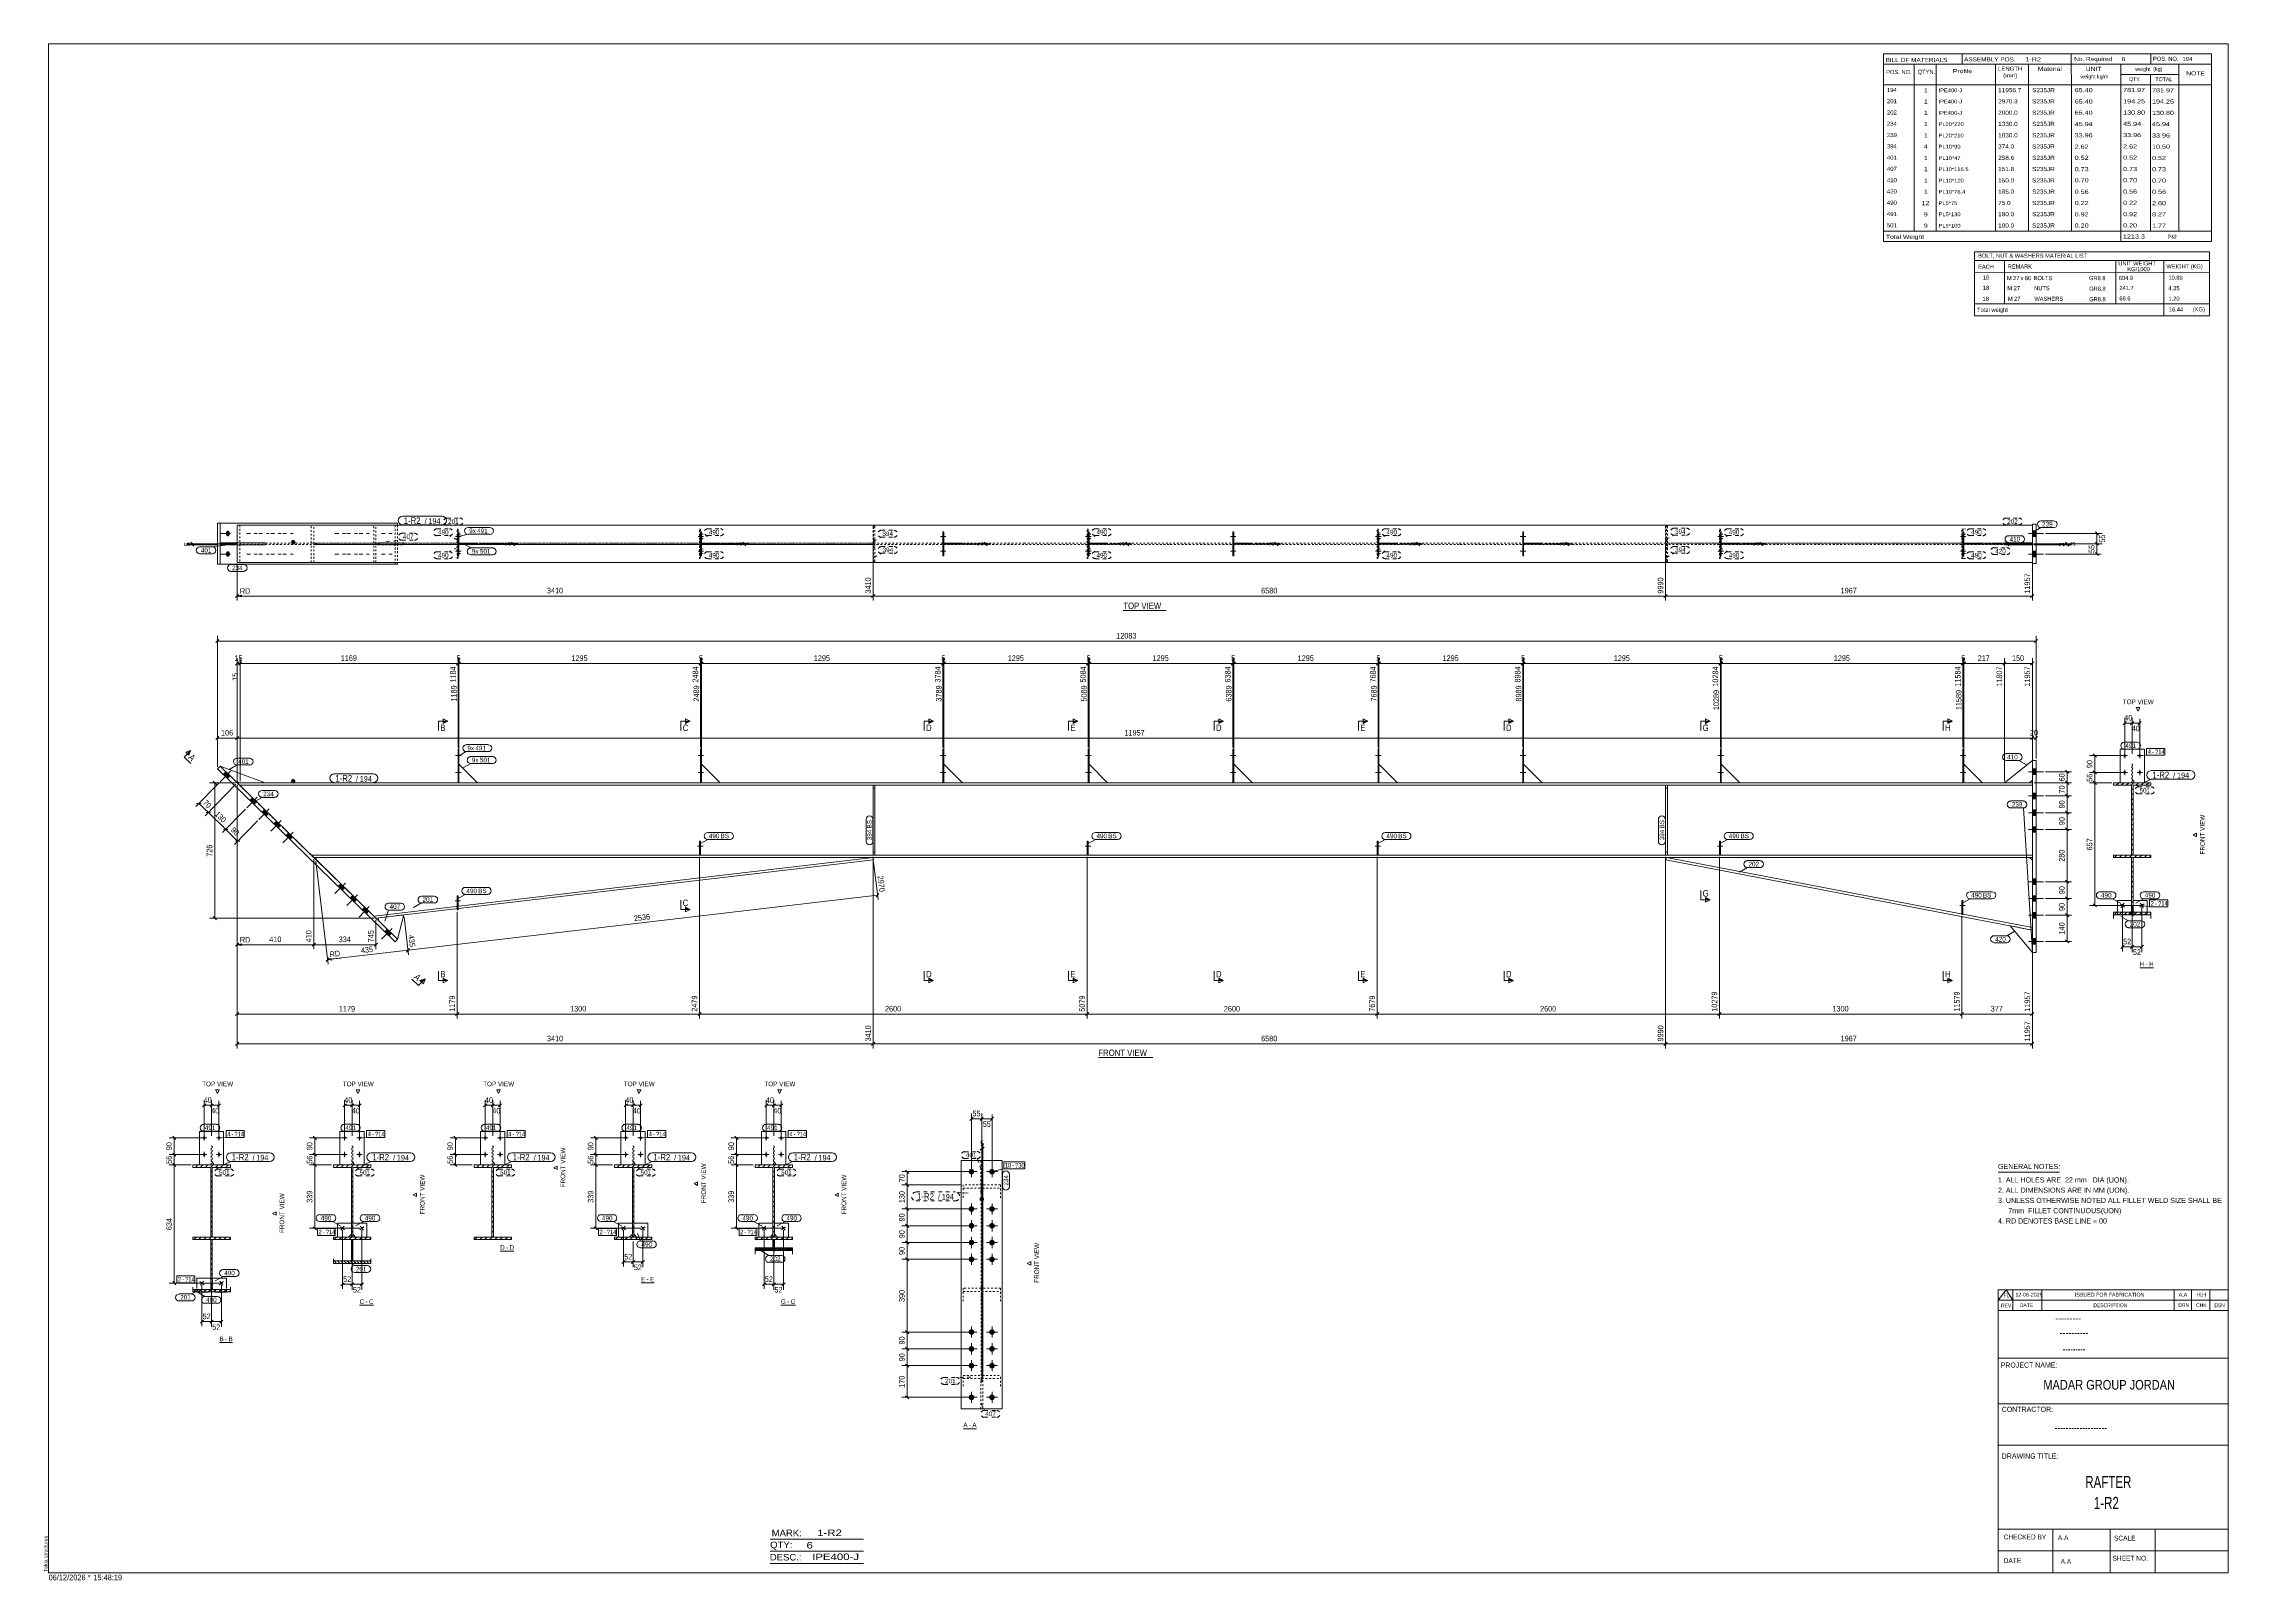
# Model space of a CAD drawing. Header units: millimetres. Extents: x 2 to 1174, y 1 to 825.
import ezdxf

# ---------------------------------------------------------------- set-up
doc = ezdxf.new("R2010")
doc.units = ezdxf.units.MM
for name, pattern in [('XKITLINE00', [0]), ('XKITLINE01', [4, 1, -1, 1, -1]), ('XKITLINE02', [4, 2, -2])]:
    doc.linetypes.add(name, pattern=pattern)
for name, color, linetype, lineweight in [('Bolt', 3, 'Continuous', 0), ('BoltMark', 7, 'Continuous', 0), ('Dimensions', 7, 'Continuous', 0), ('DrawingSheet', 5, 'Continuous', 0), ('OtherObjectType', 7, 'Continuous', 0), ('Part', 2, 'Continuous', 0), ('PartMark', 7, 'Continuous', 0), ('Section', 6, 'Continuous', 0)]:
    doc.layers.add(name, color=color, linetype=linetype, lineweight=lineweight)
doc.styles.add('@ARIAL_UNICODE_MS_BOLD', font='ARIAL.TTF')
doc.styles.add('ARIAL', font='ARIAL.TTF')
doc.styles.add('ARIAL_NARROW', font='ARIALN.TTF')
doc.styles.add('COMIC_SANS_MS_BOLD', font='COMICBD.TTF')
doc.styles.add('SWIS721_EX_BT', font='ARIAL.TTF')
doc.styles.add('SWISSE', font='ARIAL.TTF')

# ---------------------------------------------------------------- blocks, each defined once
blk = doc.blocks.new('*A1')
at = {"layer": 'Part', "color": 7, "linetype": 'XKITLINE00', "lineweight": 0}
for p, q in [((1113.9, 427.3), (1115.2, 428.6)), ((1116.6, 427.3), (1117.9, 428.6)), ((1119.3, 427.3), (1120.6, 428.6)), ((1121.9, 427.3), (1123.2, 428.6)), ((1122.1, 424.8), (1122.9, 425.6)), ((1122.1, 422.1), (1122.9, 422.9)), ((1124.6, 427.3), (1125.9, 428.6)), ((1127.3, 427.3), (1128.6, 428.6)), ((1130, 427.3), (1131.3, 428.6)), ((1122.1, 419.4), (1122.9, 420.2)), ((1122.1, 416.7), (1122.9, 417.5)), ((1122.1, 414), (1122.9, 414.8)), ((1122.1, 411.3), (1122.9, 412.1)), ((1122.1, 408.6), (1122.9, 409.4)), ((1122.1, 405.9), (1122.9, 406.7)), ((1122.1, 403.2), (1122.9, 404)), ((1122.1, 400.5), (1122.9, 401.3)), ((1122.1, 397.8), (1122.9, 398.6)), ((1112.9, 388.6), (1114.2, 389.9)), ((1115.6, 388.6), (1116.9, 389.9)), ((1118.3, 388.6), (1119.6, 389.9)), ((1121, 388.6), (1122.9, 390.5)), ((1122.1, 395.1), (1122.9, 395.9)), ((1122.1, 392.4), (1122.9, 393.2)), ((1123.7, 388.6), (1125, 389.9)), ((1126.3, 388.6), (1127.6, 389.9)), ((1129, 388.6), (1130.3, 389.9)), ((1131.7, 388.6), (1132.5, 389.4))]:
    blk.add_line(p, q, dxfattribs=at)
blk = doc.blocks.new('*A2')
at = {"layer": 'Part', "color": 7, "linetype": 'XKITLINE00', "lineweight": 0}
for p, q in [((1122.9, 386.7), (1122.1, 385.9)), ((1122.9, 384), (1122.1, 383.2)), ((1122.9, 381.4), (1122.1, 380.6)), ((1122.9, 378.7), (1122.1, 377.9)), ((1122.9, 376), (1122.1, 375.2)), ((1122.9, 373.3), (1122.1, 372.5)), ((1122.9, 370.6), (1122.1, 369.8)), ((1122.9, 367.9), (1122.1, 367.1)), ((1122.9, 365.2), (1122.1, 364.4)), ((1114.2, 359.2), (1112.8, 357.9)), ((1116.9, 359.2), (1115.5, 357.9)), ((1119.6, 359.2), (1118.2, 357.9)), ((1122.9, 359.8), (1120.9, 357.9)), ((1122.9, 362.5), (1122.1, 361.7)), ((1124.9, 359.2), (1123.6, 357.9)), ((1127.6, 359.2), (1126.3, 357.9)), ((1130.3, 359.2), (1129, 357.9)), ((1132.5, 358.6), (1131.7, 357.9))]:
    blk.add_line(p, q, dxfattribs=at)
blk = doc.blocks.new('*A3')
at = {"layer": 'Part', "color": 7, "linetype": 'XKITLINE00', "lineweight": 0}
for p, q in [((234.6, 222.4), (235.9, 223.7)), ((237.3, 222.4), (238.6, 223.7)), ((240, 222.4), (241.3, 223.7)), ((242.7, 222.4), (244, 223.7)), ((245.4, 222.4), (246.7, 223.7)), ((248, 222.4), (249.3, 223.7)), ((250.7, 222.4), (252, 223.7)), ((242.8, 219.8), (243.6, 220.6)), ((242.8, 217.1), (243.6, 217.9)), ((242.8, 214.4), (243.6, 215.2)), ((242.8, 211.7), (243.6, 212.5)), ((242.8, 209), (243.6, 209.8)), ((242.8, 206.3), (243.6, 207.1)), ((242.8, 203.6), (243.6, 204.4)), ((242.8, 201), (243.6, 201.8)), ((242.8, 198.3), (243.6, 199.1)), ((242.8, 195.6), (243.6, 196.4)), ((242.8, 192.9), (243.6, 193.7)), ((242.8, 190.2), (243.6, 191)), ((242.8, 187.5), (243.6, 188.3)), ((233.6, 183.7), (234.9, 185)), ((236.3, 183.7), (237.6, 185)), ((239, 183.7), (240.3, 185)), ((241.7, 183.7), (243.6, 185.6)), ((244.4, 183.7), (245.7, 185)), ((247.1, 183.7), (248.4, 185)), ((249.8, 183.7), (251.1, 185)), ((252.5, 183.7), (253.2, 184.4))]:
    blk.add_line(p, q, dxfattribs=at)
blk = doc.blocks.new('*A4')
at = {"layer": 'Part', "color": 7, "linetype": 'XKITLINE00', "lineweight": 0}
for p, q in [((309.9, 222.4), (311.2, 223.7)), ((312.6, 222.4), (313.9, 223.7)), ((315.3, 222.4), (316.6, 223.7)), ((318, 222.4), (319.3, 223.7)), ((320.7, 222.4), (322, 223.7)), ((323.4, 222.4), (324.7, 223.7)), ((326.1, 222.4), (327.4, 223.7)), ((318.1, 219.8), (318.9, 220.6)), ((318.1, 217.1), (318.9, 217.9)), ((318.1, 214.4), (318.9, 215.2)), ((318.1, 211.7), (318.9, 212.5)), ((318.1, 209), (318.9, 209.8)), ((318.1, 206.3), (318.9, 207.1)), ((318.1, 203.6), (318.9, 204.4)), ((318.1, 201), (318.9, 201.8)), ((318.1, 198.3), (318.9, 199.1)), ((318.1, 195.6), (318.9, 196.4)), ((318.1, 192.9), (318.9, 193.7)), ((318.1, 190.2), (318.9, 191)), ((318.1, 187.5), (318.9, 188.3)), ((309, 183.7), (310.3, 185)), ((311.7, 183.7), (313, 185)), ((314.3, 183.7), (315.6, 185)), ((317, 183.7), (318.9, 185.6)), ((319.7, 183.7), (321, 185)), ((322.4, 183.7), (323.7, 185)), ((325.1, 183.7), (326.4, 185)), ((327.8, 183.7), (328.5, 184.4))]:
    blk.add_line(p, q, dxfattribs=at)
blk = doc.blocks.new('*A5')
at = {"layer": 'Part', "color": 7, "linetype": 'XKITLINE00', "lineweight": 0}
for p, q in [((385.3, 222.4), (386.6, 223.7)), ((388, 222.4), (389.3, 223.7)), ((390.7, 222.4), (392, 223.7)), ((393.4, 222.4), (394.7, 223.7)), ((396.1, 222.4), (397.4, 223.7)), ((398.8, 222.4), (400.1, 223.7)), ((401.5, 222.4), (402.8, 223.7)), ((393.5, 219.8), (394.3, 220.6)), ((393.5, 217.1), (394.3, 217.9)), ((393.5, 214.4), (394.3, 215.2)), ((393.5, 211.7), (394.3, 212.5)), ((393.5, 209), (394.3, 209.8)), ((393.5, 206.3), (394.3, 207.1)), ((393.5, 203.6), (394.3, 204.4)), ((393.5, 201), (394.3, 201.8)), ((393.5, 198.3), (394.3, 199.1)), ((393.5, 195.6), (394.3, 196.4)), ((393.5, 192.9), (394.3, 193.7)), ((393.5, 190.2), (394.3, 191)), ((393.5, 187.5), (394.3, 188.3)), ((384.3, 183.7), (385.6, 185)), ((387, 183.7), (388.3, 185)), ((389.7, 183.7), (391, 185)), ((392.4, 183.7), (394.3, 185.6)), ((395.1, 183.7), (396.4, 185)), ((397.8, 183.7), (399.1, 185)), ((400.5, 183.7), (401.8, 185)), ((403.2, 183.7), (403.9, 184.4))]:
    blk.add_line(p, q, dxfattribs=at)
blk = doc.blocks.new('*A6')
at = {"layer": 'Part', "color": 7, "linetype": 'XKITLINE00', "lineweight": 0}
for p, q in [((385.2, 177.9), (383.9, 179.2)), ((384.5, 177.9), (383.9, 178.4)), ((386, 177.9), (384.7, 179.2)), ((386.8, 177.9), (385.5, 179.2)), ((387.6, 177.9), (386.3, 179.2)), ((388, 178.2), (387, 179.2)), ((388.4, 178.6), (387.8, 179.2)), ((388.4, 177.9), (388, 178.2)), ((389.1, 177.9), (388.4, 178.6)), ((388.8, 179), (388.6, 179.2)), ((389.9, 177.9), (388.8, 179)), ((390.7, 177.9), (389.4, 179.2)), ((391.5, 177.9), (390.2, 179.2)), ((392.3, 177.9), (391, 179.2)), ((393.1, 177.9), (391.7, 179.2)), ((393.8, 177.9), (392.5, 179.2)), ((394.6, 177.9), (393.3, 179.2)), ((394.3, 182.9), (393.5, 183.7)), ((394.3, 182.1), (393.5, 182.9)), ((394.3, 181.3), (393.5, 182.1)), ((394.3, 180.5), (393.5, 181.3)), ((394.3, 179.8), (393.5, 180.6)), ((395.4, 177.9), (393.5, 179.8)), ((396.2, 177.9), (394.9, 179.2)), ((397, 177.9), (395.7, 179.2)), ((397.8, 177.9), (396.4, 179.2)), ((398.5, 177.9), (397.2, 179.2)), ((399.3, 177.9), (398, 179.2)), ((400.1, 177.9), (398.8, 179.2)), ((400.9, 177.9), (399.6, 179.2)), ((401.7, 177.9), (400.3, 179.2)), ((402.5, 177.9), (401.1, 179.2)), ((403.2, 177.9), (401.9, 179.2)), ((403.9, 178), (402.7, 179.2)), ((403.9, 178.8), (403.5, 179.2))]:
    blk.add_line(p, q, dxfattribs=at)
blk = doc.blocks.new('*A7')
at = {"layer": 'Part', "color": 7, "linetype": 'XKITLINE00', "lineweight": 0}
for p, q in [((83.8, 222.4), (85.1, 223.7)), ((86.5, 222.4), (87.8, 223.7)), ((89.2, 222.4), (90.5, 223.7)), ((91.9, 222.4), (93.2, 223.7)), ((94.6, 222.4), (95.9, 223.7)), ((97.3, 222.4), (98.6, 223.7)), ((100, 222.4), (101.3, 223.7)), ((92, 219.8), (92.8, 220.6)), ((92, 217.1), (92.8, 217.9)), ((92, 214.4), (92.8, 215.2)), ((92, 211.7), (92.8, 212.5)), ((92, 209), (92.8, 209.8)), ((92, 203.6), (92.8, 204.4)), ((92, 206.3), (92.8, 207.1)), ((92, 201), (92.8, 201.8)), ((92, 198.3), (92.8, 199.1)), ((92, 195.6), (92.8, 196.4)), ((92, 192.9), (92.8, 193.7)), ((92, 190.2), (92.8, 191)), ((92, 187.5), (92.8, 188.3)), ((82.9, 183.7), (84.2, 185)), ((85.6, 183.7), (86.9, 185)), ((88.2, 183.7), (89.5, 185)), ((90.9, 183.7), (92.8, 185.6)), ((93.6, 183.7), (94.9, 185)), ((96.3, 183.7), (97.6, 185)), ((99, 183.7), (100.3, 185)), ((101.7, 183.7), (102.5, 184.4))]:
    blk.add_line(p, q, dxfattribs=at)
blk = doc.blocks.new('*A8')
at = {"layer": 'Part', "color": 7, "linetype": 'XKITLINE00', "lineweight": 0}
for p, q in [((92, 181), (92.8, 181.8)), ((92, 178.3), (92.8, 179.1)), ((92, 175.6), (92.8, 176.4)), ((92, 172.9), (92.8, 173.7)), ((92, 170.2), (92.8, 171)), ((92, 167.5), (92.8, 168.3)), ((92, 164.8), (92.8, 165.6)), ((82.8, 155.6), (84.1, 156.9)), ((85.5, 155.6), (86.8, 156.9)), ((88.2, 155.6), (89.5, 156.9)), ((90.9, 155.6), (92.8, 157.5)), ((92, 159.4), (92.8, 160.2)), ((92, 162.1), (92.8, 162.9)), ((93.6, 155.6), (94.9, 156.9)), ((96.3, 155.6), (97.6, 156.9)), ((99, 155.6), (100.3, 156.9)), ((101.7, 155.6), (102.5, 156.4))]:
    blk.add_line(p, q, dxfattribs=at)
blk = doc.blocks.new('*A9')
at = {"layer": 'Part', "color": 7, "linetype": 'XKITLINE00', "lineweight": 0}
for p, q in [((159.2, 222.4), (160.5, 223.7)), ((161.9, 222.4), (163.2, 223.7)), ((164.6, 222.4), (165.9, 223.7)), ((167.3, 222.4), (168.6, 223.7)), ((170, 222.4), (171.3, 223.7)), ((172.7, 222.4), (174, 223.7)), ((175.4, 222.4), (176.7, 223.7)), ((167.4, 219.8), (168.2, 220.6)), ((167.4, 217.1), (168.2, 217.9)), ((167.4, 214.4), (168.2, 215.2)), ((167.4, 211.7), (168.2, 212.5)), ((167.4, 209), (168.2, 209.8)), ((167.4, 206.3), (168.2, 207.1)), ((167.4, 203.6), (168.2, 204.4)), ((167.4, 201), (168.2, 201.8)), ((167.4, 198.3), (168.2, 199.1)), ((167.4, 195.6), (168.2, 196.4)), ((167.4, 192.9), (168.2, 193.7)), ((167.4, 190.2), (168.2, 191)), ((167.4, 187.5), (168.2, 188.3)), ((158.2, 183.7), (159.5, 185)), ((160.9, 183.7), (162.2, 185)), ((163.6, 183.7), (164.9, 185)), ((166.3, 183.7), (168.2, 185.6)), ((169, 183.7), (170.3, 185)), ((171.7, 183.7), (173, 185)), ((174.4, 183.7), (175.7, 185)), ((177.1, 183.7), (177.8, 184.4))]:
    blk.add_line(p, q, dxfattribs=at)
blk = doc.blocks.new('*A10')
at = {"layer": 'Part', "color": 7, "linetype": 'XKITLINE00', "lineweight": 0}
for p, q in [((168.2, 182.9), (167.4, 183.7)), ((168.2, 181.2), (167.4, 182)), ((168.2, 179.4), (167.4, 180.2)), ((168.2, 177.7), (167.4, 178.5)), ((168.2, 176), (167.4, 176.8)), ((159.5, 170.9), (158.2, 172.2)), ((161.2, 170.9), (159.9, 172.2)), ((163, 170.9), (161.7, 172.2)), ((164.7, 170.9), (163.4, 172.2)), ((166.4, 170.9), (165.1, 172.2)), ((168.1, 170.9), (166.8, 172.2)), ((168.2, 174.2), (167.4, 175)), ((168.2, 172.5), (167.4, 173.3)), ((169.9, 170.9), (168.6, 172.2)), ((171.6, 170.9), (170.3, 172.2)), ((173.3, 170.9), (172, 172.2)), ((175.1, 170.9), (173.7, 172.2)), ((176.8, 170.9), (175.5, 172.2)), ((177.8, 171.6), (177.2, 172.2))]:
    blk.add_line(p, q, dxfattribs=at)
blk = doc.blocks.new('*A11')
at = {"layer": 'Bolt'}
for points in [[(718, 443.9), (718.5, 443.9), (718.5, 442.5), (718, 442.5)], [(718, 443.9), (718.5, 443.9), (718.5, 442.5), (718, 442.5)], [(718, 434.9), (718.5, 434.9), (718.5, 433.5), (718, 433.5)], [(718, 434.9), (718.5, 434.9), (718.5, 433.5), (718, 433.5)]]:
    blk.add_hatch(color=3, dxfattribs=at).paths.add_polyline_path(points, flags=17)
at = {"layer": 'Bolt', "color": 3, "linetype": 'XKITLINE00', "lineweight": 0}
for p, q in [((719.7, 443.2), (716.7, 443.2)), ((719.7, 443.2), (716.7, 443.2)), ((719.7, 434.2), (716.7, 434.2)), ((719.7, 434.2), (716.7, 434.2)), ((718.5, 443.9), (718, 443.9)), ((718.5, 443.9), (718, 443.9)), ((718.5, 442.5), (718, 442.5)), ((718.5, 442.5), (718, 442.5)), ((718.5, 434.9), (718, 434.9)), ((718.5, 434.9), (718, 434.9)), ((718.5, 433.5), (718, 433.5)), ((718.5, 433.5), (718, 433.5))]:
    blk.add_line(p, q, dxfattribs=at)
blk = doc.blocks.new('*A12')
at = {"layer": 'Bolt'}
for points in [[(795.6, 443.9), (796.1, 443.9), (796.1, 442.5), (795.6, 442.5)], [(795.6, 443.9), (796.1, 443.9), (796.1, 442.5), (795.6, 442.5)], [(795.6, 434.9), (796.1, 434.9), (796.1, 433.5), (795.6, 433.5)], [(795.6, 434.9), (796.1, 434.9), (796.1, 433.5), (795.6, 433.5)]]:
    blk.add_hatch(color=3, dxfattribs=at).paths.add_polyline_path(points, flags=17)
at = {"layer": 'Bolt', "color": 3, "linetype": 'XKITLINE00', "lineweight": 0}
for p, q in [((797.2, 443.2), (794.2, 443.2)), ((797.2, 443.2), (794.2, 443.2)), ((797.2, 434.2), (794.2, 434.2)), ((797.2, 434.2), (794.2, 434.2)), ((796.1, 443.9), (795.6, 443.9)), ((796.1, 443.9), (795.6, 443.9)), ((796.1, 442.5), (795.6, 442.5)), ((796.1, 442.5), (795.6, 442.5)), ((796.1, 434.9), (795.6, 434.9)), ((796.1, 434.9), (795.6, 434.9)), ((796.1, 433.5), (795.6, 433.5)), ((796.1, 433.5), (795.6, 433.5))]:
    blk.add_line(p, q, dxfattribs=at)
blk = doc.blocks.new('*A13')
at = {"layer": 'Bolt'}
for points in [[(901.6, 443.9), (902.1, 443.9), (902.1, 442.5), (901.6, 442.5)], [(901.6, 443.9), (902.1, 443.9), (902.1, 442.5), (901.6, 442.5)], [(901.6, 434.9), (902.1, 434.9), (902.1, 433.5), (901.6, 433.5)], [(901.6, 434.9), (902.1, 434.9), (902.1, 433.5), (901.6, 433.5)]]:
    blk.add_hatch(color=3, dxfattribs=at).paths.add_polyline_path(points, flags=17)
at = {"layer": 'Bolt', "color": 3, "linetype": 'XKITLINE00', "lineweight": 0}
for p, q in [((903.3, 443.2), (900.3, 443.2)), ((903.3, 443.2), (900.3, 443.2)), ((903.3, 434.2), (900.3, 434.2)), ((903.3, 434.2), (900.3, 434.2)), ((902.1, 443.9), (901.6, 443.9)), ((902.1, 443.9), (901.6, 443.9)), ((902.1, 442.5), (901.6, 442.5)), ((902.1, 442.5), (901.6, 442.5)), ((902.1, 434.9), (901.6, 434.9)), ((902.1, 434.9), (901.6, 434.9)), ((902.1, 433.5), (901.6, 433.5)), ((902.1, 433.5), (901.6, 433.5))]:
    blk.add_line(p, q, dxfattribs=at)
blk = doc.blocks.new('*A14')
at = {"layer": 'Bolt'}
for points in [[(1031.6, 443.9), (1032.1, 443.9), (1032.1, 442.5), (1031.6, 442.5)], [(1031.6, 443.9), (1032.1, 443.9), (1032.1, 442.5), (1031.6, 442.5)], [(1031.6, 434.9), (1032.1, 434.9), (1032.1, 433.5), (1031.6, 433.5)], [(1031.6, 434.9), (1032.1, 434.9), (1032.1, 433.5), (1031.6, 433.5)]]:
    blk.add_hatch(color=3, dxfattribs=at).paths.add_polyline_path(points, flags=17)
at = {"layer": 'Bolt', "color": 3, "linetype": 'XKITLINE00', "lineweight": 0}
for p, q in [((1033.3, 443.2), (1030.3, 443.2)), ((1033.3, 443.2), (1030.3, 443.2)), ((1033.3, 434.2), (1030.3, 434.2)), ((1033.3, 434.2), (1030.3, 434.2)), ((1032.1, 443.9), (1031.6, 443.9)), ((1032.1, 443.9), (1031.6, 443.9)), ((1032.1, 442.5), (1031.6, 442.5)), ((1032.1, 442.5), (1031.6, 442.5)), ((1032.1, 434.9), (1031.6, 434.9)), ((1032.1, 434.9), (1031.6, 434.9)), ((1032.1, 433.5), (1031.6, 433.5)), ((1032.1, 433.5), (1031.6, 433.5))]:
    blk.add_line(p, q, dxfattribs=at)
blk = doc.blocks.new('*A15')
at = {"layer": 'Bolt'}
for points in [[(102.3, 432.5), (100.9, 431), (98.7, 433.1), (100.1, 434.6)], [(102.3, 432.5), (100.9, 431), (98.7, 433.1), (100.1, 434.6)], [(116.6, 418.5), (115.2, 417.1), (113, 419.2), (114.4, 420.6)], [(116.6, 418.5), (115.2, 417.1), (113, 419.2), (114.4, 420.6)], [(123, 412.2), (121.6, 410.8), (119.5, 412.9), (120.9, 414.3)], [(123, 412.2), (121.6, 410.8), (119.5, 412.9), (120.9, 414.3)], [(129.5, 405.9), (128.1, 404.5), (125.9, 406.6), (127.3, 408)], [(129.5, 405.9), (128.1, 404.5), (125.9, 406.6), (127.3, 408)], [(135.9, 399.7), (134.5, 398.2), (132.4, 400.3), (133.8, 401.8)], [(135.9, 399.7), (134.5, 398.2), (132.4, 400.3), (133.8, 401.8)], [(163.8, 372.4), (162.4, 371), (160.3, 373.1), (161.7, 374.5)], [(163.8, 372.4), (162.4, 371), (160.3, 373.1), (161.7, 374.5)], [(170.3, 366.2), (168.9, 364.7), (166.7, 366.8), (168.1, 368.2)], [(170.3, 366.2), (168.9, 364.7), (166.7, 366.8), (168.1, 368.2)], [(176.7, 359.9), (175.3, 358.4), (173.2, 360.5), (174.6, 362)], [(176.7, 359.9), (175.3, 358.4), (173.2, 360.5), (174.6, 362)], [(188.9, 348), (187.5, 346.6), (185.4, 348.7), (186.8, 350.1)], [(188.9, 348), (187.5, 346.6), (185.4, 348.7), (186.8, 350.1)]]:
    blk.add_hatch(color=3, dxfattribs=at).paths.add_polyline_path(points, flags=17)
at = {"layer": 'Bolt', "color": 3, "linetype": 'XKITLINE00', "lineweight": 0}
for p, q in [((97, 429.2), (102.6, 434.9)), ((97, 429.2), (102.6, 434.9)), ((98.7, 433.1), (100.1, 434.6)), ((98.7, 433.1), (100.1, 434.6)), ((100.9, 431), (102.3, 432.5)), ((100.9, 431), (102.3, 432.5)), ((111.3, 415.3), (116.9, 421)), ((111.3, 415.3), (116.9, 421)), ((113, 419.2), (114.4, 420.6)), ((113, 419.2), (114.4, 420.6)), ((115.2, 417.1), (116.6, 418.5)), ((115.2, 417.1), (116.6, 418.5)), ((117.8, 409), (123.3, 414.7)), ((117.8, 409), (123.3, 414.7)), ((119.5, 412.9), (120.9, 414.3)), ((119.5, 412.9), (120.9, 414.3)), ((121.6, 410.8), (123, 412.2)), ((121.6, 410.8), (123, 412.2)), ((124.2, 402.7), (129.8, 408.4)), ((124.2, 402.7), (129.8, 408.4)), ((125.9, 406.6), (127.3, 408)), ((125.9, 406.6), (127.3, 408)), ((128.1, 404.5), (129.5, 405.9)), ((128.1, 404.5), (129.5, 405.9)), ((130.7, 396.4), (136.2, 402.1)), ((130.7, 396.4), (136.2, 402.1)), ((132.4, 400.3), (133.8, 401.8)), ((132.4, 400.3), (133.8, 401.8)), ((134.5, 398.2), (135.9, 399.7)), ((134.5, 398.2), (135.9, 399.7)), ((158.6, 369.2), (164.2, 374.9)), ((158.6, 369.2), (164.2, 374.9)), ((160.3, 373.1), (161.7, 374.5)), ((160.3, 373.1), (161.7, 374.5)), ((162.4, 371), (163.8, 372.4)), ((162.4, 371), (163.8, 372.4)), ((165, 362.9), (170.6, 368.6)), ((165, 362.9), (170.6, 368.6)), ((166.7, 366.8), (168.1, 368.2)), ((166.7, 366.8), (168.1, 368.2)), ((168.9, 364.7), (170.3, 366.2)), ((168.9, 364.7), (170.3, 366.2)), ((171.5, 356.6), (177, 362.3)), ((171.5, 356.6), (177, 362.3)), ((173.2, 360.5), (174.6, 362)), ((173.2, 360.5), (174.6, 362)), ((175.3, 358.4), (176.7, 359.9)), ((175.3, 358.4), (176.7, 359.9)), ((183.6, 344.8), (189.2, 350.5)), ((183.6, 344.8), (189.2, 350.5)), ((185.4, 348.7), (186.8, 350.1)), ((185.4, 348.7), (186.8, 350.1)), ((187.5, 346.6), (188.9, 348)), ((187.5, 346.6), (188.9, 348))]:
    blk.add_line(p, q, dxfattribs=at)
blk = doc.blocks.new('*A16')
at = {"layer": 'Part'}
blk.add_hatch(color=2, dxfattribs=at).paths.add_polyline_path([(135.4, 430), (137, 430), (136.2, 428.6)], flags=17)
at = {"layer": 'Part', "color": 2, "linetype": 'XKITLINE00', "lineweight": 0}
for p, q in [((528.1, 428.6), (106.2, 428.6)), ((528.1, 427.3), (107.5, 427.3)), ((136.2, 428.6), (135.4, 430)), ((135.4, 430), (137, 430)), ((137, 430), (136.2, 428.6)), ((606, 428.6), (528.2, 428.6)), ((606, 427.3), (528.2, 427.3)), ((683.6, 428.6), (606.1, 428.6)), ((683.6, 427.3), (606.1, 427.3)), ((761.5, 428.6), (683.7, 428.6)), ((761.5, 427.3), (683.7, 427.3)), ((839.1, 428.6), (761.6, 428.6)), ((839.1, 427.3), (761.6, 427.3)), ((1068.9, 428.6), (839.2, 428.6)), ((1068.9, 427.3), (839.2, 427.3)), ((145.9, 389.9), (528.1, 389.9)), ((147.2, 388.6), (528.1, 388.6)), ((528.2, 389.9), (606, 389.9)), ((528.2, 388.6), (606, 388.6)), ((606.1, 389.9), (683.6, 389.9)), ((606.1, 388.6), (683.6, 388.6)), ((683.7, 389.9), (761.5, 389.9)), ((683.7, 388.6), (761.5, 388.6)), ((761.6, 389.9), (839.1, 389.9)), ((761.6, 388.6), (839.1, 388.6)), ((839.2, 389.9), (1068.9, 389.9)), ((839.2, 388.6), (1068.9, 388.6))]:
    blk.add_line(p, q, dxfattribs=at)
at = {"layer": 'Part', "color": 7, "linetype": 'XKITLINE01', "lineweight": 0}
for p, q in [((106.2, 428.6), (147.2, 388.6)), ((1068.9, 388.6), (1068.9, 428.6))]:
    blk.add_line(p, q, dxfattribs=at)
at = {"layer": 'Part', "color": 2, "linetype": 'XKITLINE00', "lineweight": 0}
blk.add_circle((136.2, 429.5), 1, dxfattribs=at)
blk = doc.blocks.new('*A17')
at = {"layer": 'Part', "color": 2, "linetype": 'XKITLINE00', "lineweight": 0}
blk.add_line((1057.1, 351.9), (1068.9, 337.6), dxfattribs=at)
at = {"layer": 'Part', "color": 7, "linetype": 'XKITLINE01', "lineweight": 0}
for p, q in [((1068.9, 349.6), (1057.1, 351.9)), ((1068.9, 337.6), (1068.9, 349.6))]:
    blk.add_line(p, q, dxfattribs=at)
blk = doc.blocks.new('*A18')
at = {"layer": 'Part', "color": 2, "linetype": 'XKITLINE00', "lineweight": 0}
for p, q in [((1068.9, 337.6), (1068.9, 440.6)), ((1068.9, 440.6), (1070.9, 440.6)), ((1070.9, 440.6), (1070.9, 337.6)), ((1070.9, 337.6), (1068.9, 337.6))]:
    blk.add_line(p, q, dxfattribs=at)
blk = doc.blocks.new('*A19')
at = {"layer": 'Part', "color": 2, "linetype": 'XKITLINE00', "lineweight": 0}
for p, q in [((1068.9, 440.6), (1053.9, 428.6)), ((1067.4, 428.6), (1068.9, 430.1))]:
    blk.add_line(p, q, dxfattribs=at)
at = {"layer": 'Part', "color": 7, "linetype": 'XKITLINE01', "lineweight": 0}
for p, q in [((1068.9, 430.1), (1068.9, 440.6)), ((1053.9, 428.6), (1067.4, 428.6))]:
    blk.add_line(p, q, dxfattribs=at)
blk = doc.blocks.new('*A20')
at = {"layer": 'Part', "color": 2, "linetype": 'XKITLINE00', "lineweight": 0}
for p, q in [((224.6, 368), (224.1, 368)), ((224.1, 362.5), (224.1, 368)), ((224.6, 362.5), (224.6, 368)), ((224.1, 360.5), (224.1, 361.2)), ((224.6, 360.5), (224.1, 360.5)), ((224.6, 360.5), (224.6, 361.2))]:
    blk.add_line(p, q, dxfattribs=at)
at = {"layer": 'Part', "color": 7, "linetype": 'XKITLINE01', "lineweight": 0}
for p, q in [((224.1, 361.2), (224.1, 362.5)), ((224.1, 362), (224.6, 362)), ((224.6, 361.2), (224.6, 362.5))]:
    blk.add_line(p, q, dxfattribs=at)
blk = doc.blocks.new('*A21')
at = {"layer": 'Part', "color": 7, "linetype": 'XKITLINE01', "lineweight": 0}
for p, q in [((224.1, 368), (224.1, 360.5)), ((224.6, 368), (224.1, 368)), ((224.6, 360.5), (224.6, 368)), ((224.1, 362), (224.6, 362)), ((224.1, 360.5), (224.6, 360.5))]:
    blk.add_line(p, q, dxfattribs=at)
blk = doc.blocks.new('*A22')
at = {"layer": 'Part', "color": 2, "linetype": 'XKITLINE00', "lineweight": 0}
for p, q in [((354.1, 389.9), (354.1, 397.4)), ((354.1, 397.4), (354.6, 397.4)), ((354.6, 397.4), (354.6, 389.9))]:
    blk.add_line(p, q, dxfattribs=at)
at = {"layer": 'Part', "color": 7, "linetype": 'XKITLINE01', "lineweight": 0}
for p, q in [((354.1, 391.4), (354.6, 391.4)), ((354.6, 389.9), (354.1, 389.9))]:
    blk.add_line(p, q, dxfattribs=at)
blk = doc.blocks.new('*A23')
at = {"layer": 'Part', "color": 7, "linetype": 'XKITLINE01', "lineweight": 0}
for p, q in [((354.1, 397.4), (354.1, 389.9)), ((354.6, 397.4), (354.1, 397.4)), ((354.1, 391.4), (354.6, 391.4)), ((354.1, 389.9), (354.6, 389.9)), ((354.6, 389.9), (354.6, 397.4))]:
    blk.add_line(p, q, dxfattribs=at)
blk = doc.blocks.new('*A24')
at = {"layer": 'Part', "color": 2, "linetype": 'XKITLINE00', "lineweight": 0}
for p, q in [((562, 389.9), (562, 397.4)), ((562, 397.4), (562.5, 397.4)), ((562.5, 397.4), (562.5, 389.9))]:
    blk.add_line(p, q, dxfattribs=at)
at = {"layer": 'Part', "color": 7, "linetype": 'XKITLINE01', "lineweight": 0}
for p, q in [((562, 391.4), (562.5, 391.4)), ((562.5, 389.9), (562, 389.9))]:
    blk.add_line(p, q, dxfattribs=at)
blk = doc.blocks.new('*A25')
at = {"layer": 'Part', "color": 7, "linetype": 'XKITLINE01', "lineweight": 0}
for p, q in [((562, 397.4), (562, 389.9)), ((562.5, 397.4), (562, 397.4)), ((562, 391.4), (562.5, 391.4)), ((562, 389.9), (562.5, 389.9)), ((562.5, 389.9), (562.5, 397.4))]:
    blk.add_line(p, q, dxfattribs=at)
blk = doc.blocks.new('*A26')
at = {"layer": 'Part', "color": 2, "linetype": 'XKITLINE00', "lineweight": 0}
for p, q in [((717.5, 389.9), (717.5, 397.4)), ((717.5, 397.4), (718, 397.4)), ((718, 397.4), (718, 389.9))]:
    blk.add_line(p, q, dxfattribs=at)
at = {"layer": 'Part', "color": 7, "linetype": 'XKITLINE01', "lineweight": 0}
for p, q in [((717.5, 391.4), (718, 391.4)), ((718, 389.9), (717.5, 389.9))]:
    blk.add_line(p, q, dxfattribs=at)
blk = doc.blocks.new('*A27')
at = {"layer": 'Part', "color": 7, "linetype": 'XKITLINE01', "lineweight": 0}
for p, q in [((717.5, 397.4), (717.5, 389.9)), ((718, 397.4), (717.5, 397.4)), ((717.5, 391.4), (718, 391.4)), ((717.5, 389.9), (718, 389.9)), ((718, 389.9), (718, 397.4))]:
    blk.add_line(p, q, dxfattribs=at)
blk = doc.blocks.new('*A28')
at = {"layer": 'Part', "color": 2, "linetype": 'XKITLINE00', "lineweight": 0}
for p, q in [((901.1, 389.9), (901.1, 397.4)), ((901.1, 397.4), (901.6, 397.4)), ((901.6, 397.4), (901.6, 389.9))]:
    blk.add_line(p, q, dxfattribs=at)
at = {"layer": 'Part', "color": 7, "linetype": 'XKITLINE01', "lineweight": 0}
for p, q in [((901.1, 391.4), (901.6, 391.4)), ((901.6, 389.9), (901.1, 389.9))]:
    blk.add_line(p, q, dxfattribs=at)
blk = doc.blocks.new('*A29')
at = {"layer": 'Part', "color": 7, "linetype": 'XKITLINE01', "lineweight": 0}
for p, q in [((901.1, 397.4), (901.1, 389.9)), ((901.6, 397.4), (901.1, 397.4)), ((901.1, 391.4), (901.6, 391.4)), ((901.1, 389.9), (901.6, 389.9)), ((901.6, 389.9), (901.6, 397.4))]:
    blk.add_line(p, q, dxfattribs=at)
blk = doc.blocks.new('*A30')
at = {"layer": 'Part', "color": 2, "linetype": 'XKITLINE00', "lineweight": 0}
for p, q in [((1031.6, 365.6), (1031.1, 365.6)), ((1031.1, 365.6), (1031.1, 358.2)), ((1031.6, 365.6), (1031.6, 358.1))]:
    blk.add_line(p, q, dxfattribs=at)
at = {"layer": 'Part', "color": 7, "linetype": 'XKITLINE01', "lineweight": 0}
for p, q in [((1031.1, 359.6), (1031.6, 359.6)), ((1031.1, 358.1), (1031.1, 358.2)), ((1031.6, 358.1), (1031.1, 358.1))]:
    blk.add_line(p, q, dxfattribs=at)
blk = doc.blocks.new('*A31')
at = {"layer": 'Part', "color": 7, "linetype": 'XKITLINE01', "lineweight": 0}
for p, q in [((1031.1, 365.6), (1031.1, 358.1)), ((1031.6, 365.6), (1031.1, 365.6)), ((1031.6, 358.1), (1031.6, 365.6)), ((1031.1, 359.6), (1031.6, 359.6)), ((1031.1, 358.1), (1031.6, 358.1))]:
    blk.add_line(p, q, dxfattribs=at)
blk = doc.blocks.new('*A32')
at = {"layer": 'Part', "color": 2, "linetype": 'XKITLINE00', "lineweight": 0}
blk.add_line((235.1, 428.6), (225.1, 438.6), dxfattribs=at)
at = {"layer": 'Part', "color": 7, "linetype": 'XKITLINE01', "lineweight": 0}
for p, q in [((225.1, 438.6), (225.1, 428.6)), ((225.1, 428.6), (235.1, 428.6))]:
    blk.add_line(p, q, dxfattribs=at)
blk = doc.blocks.new('*A33')
at = {"layer": 'Part', "color": 2, "linetype": 'XKITLINE00', "lineweight": 0}
for p, q in [((225.1, 446.6), (224.6, 446.6)), ((224.6, 446.6), (224.6, 428.6)), ((225.1, 428.6), (225.1, 446.6))]:
    blk.add_line(p, q, dxfattribs=at)
at = {"layer": 'Part', "color": 7, "linetype": 'XKITLINE01', "lineweight": 0}
blk.add_line((224.6, 428.6), (225.1, 428.6), dxfattribs=at)
blk = doc.blocks.new('*A34')
at = {"layer": 'Part', "color": 2, "linetype": 'XKITLINE00', "lineweight": 0}
blk.add_line((365.1, 428.6), (355.1, 438.6), dxfattribs=at)
at = {"layer": 'Part', "color": 7, "linetype": 'XKITLINE01', "lineweight": 0}
for p, q in [((355.1, 438.6), (355.1, 428.6)), ((355.1, 428.6), (365.1, 428.6))]:
    blk.add_line(p, q, dxfattribs=at)
blk = doc.blocks.new('*A35')
at = {"layer": 'Part', "color": 2, "linetype": 'XKITLINE00', "lineweight": 0}
for p, q in [((355.1, 446.6), (354.6, 446.6)), ((354.6, 446.6), (354.6, 428.6)), ((355.1, 428.6), (355.1, 446.6))]:
    blk.add_line(p, q, dxfattribs=at)
at = {"layer": 'Part', "color": 7, "linetype": 'XKITLINE01', "lineweight": 0}
blk.add_line((354.6, 428.6), (355.1, 428.6), dxfattribs=at)
blk = doc.blocks.new('*A36')
at = {"layer": 'Part', "color": 2, "linetype": 'XKITLINE00', "lineweight": 0}
blk.add_line((495.1, 428.6), (485.1, 438.6), dxfattribs=at)
at = {"layer": 'Part', "color": 7, "linetype": 'XKITLINE01', "lineweight": 0}
for p, q in [((485.1, 438.6), (485.1, 428.6)), ((485.1, 428.6), (495.1, 428.6))]:
    blk.add_line(p, q, dxfattribs=at)
blk = doc.blocks.new('*A37')
at = {"layer": 'Part', "color": 2, "linetype": 'XKITLINE00', "lineweight": 0}
for p, q in [((485.1, 446.6), (484.6, 446.6)), ((484.6, 446.6), (484.6, 428.6)), ((485.1, 428.6), (485.1, 446.6))]:
    blk.add_line(p, q, dxfattribs=at)
at = {"layer": 'Part', "color": 7, "linetype": 'XKITLINE01', "lineweight": 0}
blk.add_line((484.6, 428.6), (485.1, 428.6), dxfattribs=at)
blk = doc.blocks.new('*A38')
at = {"layer": 'Part', "color": 2, "linetype": 'XKITLINE00', "lineweight": 0}
blk.add_line((573, 428.6), (563, 438.6), dxfattribs=at)
at = {"layer": 'Part', "color": 7, "linetype": 'XKITLINE01', "lineweight": 0}
for p, q in [((563, 438.6), (563, 428.6)), ((563, 428.6), (573, 428.6))]:
    blk.add_line(p, q, dxfattribs=at)
blk = doc.blocks.new('*A39')
at = {"layer": 'Part', "color": 2, "linetype": 'XKITLINE00', "lineweight": 0}
for p, q in [((563, 446.6), (562.5, 446.6)), ((562.5, 446.6), (562.5, 428.6)), ((563, 428.6), (563, 446.6))]:
    blk.add_line(p, q, dxfattribs=at)
at = {"layer": 'Part', "color": 7, "linetype": 'XKITLINE01', "lineweight": 0}
blk.add_line((562.5, 428.6), (563, 428.6), dxfattribs=at)
blk = doc.blocks.new('*A40')
at = {"layer": 'Part', "color": 2, "linetype": 'XKITLINE00', "lineweight": 0}
blk.add_line((650.6, 428.6), (640.6, 438.6), dxfattribs=at)
at = {"layer": 'Part', "color": 7, "linetype": 'XKITLINE01', "lineweight": 0}
for p, q in [((640.6, 438.6), (640.6, 428.6)), ((640.6, 428.6), (650.6, 428.6))]:
    blk.add_line(p, q, dxfattribs=at)
blk = doc.blocks.new('*A41')
at = {"layer": 'Part', "color": 2, "linetype": 'XKITLINE00', "lineweight": 0}
for p, q in [((640.6, 446.6), (640.1, 446.6)), ((640.1, 446.6), (640.1, 428.6)), ((640.6, 428.6), (640.6, 446.6))]:
    blk.add_line(p, q, dxfattribs=at)
at = {"layer": 'Part', "color": 7, "linetype": 'XKITLINE01', "lineweight": 0}
blk.add_line((640.1, 428.6), (640.6, 428.6), dxfattribs=at)
blk = doc.blocks.new('*A42')
at = {"layer": 'Part', "color": 2, "linetype": 'XKITLINE00', "lineweight": 0}
blk.add_line((728.5, 428.6), (718.5, 438.6), dxfattribs=at)
at = {"layer": 'Part', "color": 7, "linetype": 'XKITLINE01', "lineweight": 0}
for p, q in [((718.5, 438.6), (718.5, 428.6)), ((718.5, 428.6), (728.5, 428.6))]:
    blk.add_line(p, q, dxfattribs=at)
blk = doc.blocks.new('*A43')
at = {"layer": 'Part', "color": 2, "linetype": 'XKITLINE00', "lineweight": 0}
for p, q in [((718.5, 446.6), (718, 446.6)), ((718, 446.6), (718, 428.6)), ((718.5, 428.6), (718.5, 446.6))]:
    blk.add_line(p, q, dxfattribs=at)
at = {"layer": 'Part', "color": 7, "linetype": 'XKITLINE01', "lineweight": 0}
blk.add_line((718, 428.6), (718.5, 428.6), dxfattribs=at)
blk = doc.blocks.new('*A44')
at = {"layer": 'Part', "color": 2, "linetype": 'XKITLINE00', "lineweight": 0}
blk.add_line((806.1, 428.6), (796.1, 438.6), dxfattribs=at)
at = {"layer": 'Part', "color": 7, "linetype": 'XKITLINE01', "lineweight": 0}
for p, q in [((796.1, 438.6), (796.1, 428.6)), ((796.1, 428.6), (806.1, 428.6))]:
    blk.add_line(p, q, dxfattribs=at)
blk = doc.blocks.new('*A45')
at = {"layer": 'Part', "color": 2, "linetype": 'XKITLINE00', "lineweight": 0}
for p, q in [((796.1, 446.6), (795.6, 446.6)), ((795.6, 446.6), (795.6, 428.6)), ((796.1, 428.6), (796.1, 446.6))]:
    blk.add_line(p, q, dxfattribs=at)
at = {"layer": 'Part', "color": 7, "linetype": 'XKITLINE01', "lineweight": 0}
blk.add_line((795.6, 428.6), (796.1, 428.6), dxfattribs=at)
blk = doc.blocks.new('*A46')
at = {"layer": 'Part', "color": 2, "linetype": 'XKITLINE00', "lineweight": 0}
blk.add_line((912.1, 428.6), (902.1, 438.6), dxfattribs=at)
at = {"layer": 'Part', "color": 7, "linetype": 'XKITLINE01', "lineweight": 0}
for p, q in [((902.1, 438.6), (902.1, 428.6)), ((902.1, 428.6), (912.1, 428.6))]:
    blk.add_line(p, q, dxfattribs=at)
blk = doc.blocks.new('*A47')
at = {"layer": 'Part', "color": 2, "linetype": 'XKITLINE00', "lineweight": 0}
for p, q in [((902.1, 446.6), (901.6, 446.6)), ((901.6, 446.6), (901.6, 428.6)), ((902.1, 428.6), (902.1, 446.6))]:
    blk.add_line(p, q, dxfattribs=at)
at = {"layer": 'Part', "color": 7, "linetype": 'XKITLINE01', "lineweight": 0}
blk.add_line((901.6, 428.6), (902.1, 428.6), dxfattribs=at)
blk = doc.blocks.new('*A48')
at = {"layer": 'Part', "color": 2, "linetype": 'XKITLINE00', "lineweight": 0}
blk.add_line((1042.1, 428.6), (1032.1, 438.6), dxfattribs=at)
at = {"layer": 'Part', "color": 7, "linetype": 'XKITLINE01', "lineweight": 0}
for p, q in [((1032.1, 438.6), (1032.1, 428.6)), ((1032.1, 428.6), (1042.1, 428.6))]:
    blk.add_line(p, q, dxfattribs=at)
blk = doc.blocks.new('*A49')
at = {"layer": 'Part', "color": 2, "linetype": 'XKITLINE00', "lineweight": 0}
for p, q in [((1032.1, 446.6), (1031.6, 446.6)), ((1031.6, 446.6), (1031.6, 428.6)), ((1032.1, 428.6), (1032.1, 446.6))]:
    blk.add_line(p, q, dxfattribs=at)
at = {"layer": 'Part', "color": 7, "linetype": 'XKITLINE01', "lineweight": 0}
blk.add_line((1031.6, 428.6), (1032.1, 428.6), dxfattribs=at)
blk = doc.blocks.new('*A50')
at = {"layer": 'Part', "color": 2, "linetype": 'XKITLINE00', "lineweight": 0}
for p, q in [((148.3, 387.6), (148.7, 388.6)), ((148.3, 387.6), (148.7, 388.6)), ((179.4, 357.2), (148.3, 387.6)), ((148.3, 387.6), (148.3, 387.6)), ((447.2, 388.6), (179.4, 357.2)), ((447.4, 387.3), (180.6, 356.1)), ((447.2, 388.6), (447.4, 387.3))]:
    blk.add_line(p, q, dxfattribs=at)
at = {"layer": 'Part', "color": 7, "linetype": 'XKITLINE01', "lineweight": 0}
for p, q in [((180.6, 356.1), (148.3, 387.6)), ((447.2, 388.6), (148.7, 388.6))]:
    blk.add_line(p, q, dxfattribs=at)
blk = doc.blocks.new('*A51')
at = {"layer": 'Part', "color": 2, "linetype": 'XKITLINE00', "lineweight": 0}
for p, q in [((97, 437.6), (95.6, 436.2)), ((95.6, 436.2), (190.8, 343.4)), ((97, 437.6), (192.2, 344.8)), ((190.8, 343.4), (192.2, 344.8))]:
    blk.add_line(p, q, dxfattribs=at)
blk = doc.blocks.new('*A52')
at = {"layer": 'Part', "color": 7, "linetype": 'XKITLINE01', "lineweight": 0}
for p, q in [((873.2, 427.3), (872.2, 427.3)), ((872.2, 427.3), (872.2, 389.9)), ((872.2, 425.8), (873.2, 425.8)), ((873.2, 389.9), (873.2, 427.3)), ((872.2, 391.4), (873.2, 391.4)), ((872.2, 389.9), (873.2, 389.9))]:
    blk.add_line(p, q, dxfattribs=at)
blk = doc.blocks.new('*A53')
at = {"layer": 'Part', "color": 2, "linetype": 'XKITLINE00', "lineweight": 0}
for p, q in [((872.2, 389.9), (872.2, 427.3)), ((873.2, 427.3), (873.2, 389.9))]:
    blk.add_line(p, q, dxfattribs=at)
at = {"layer": 'Part', "color": 7, "linetype": 'XKITLINE01', "lineweight": 0}
for p, q in [((873.2, 427.3), (872.2, 427.3)), ((872.2, 425.8), (873.2, 425.8)), ((873.2, 391.4), (872.2, 391.4)), ((873.2, 389.9), (872.2, 389.9))]:
    blk.add_line(p, q, dxfattribs=at)
blk = doc.blocks.new('*A54')
at = {"layer": 'Part', "color": 2, "linetype": 'XKITLINE00', "lineweight": 0}
for p, q in [((872.7, 388.6), (872.4, 387.4)), ((1068.9, 349.6), (872.4, 387.4)), ((1068.9, 351), (872.7, 388.6)), ((1067.4, 388.6), (1068.9, 387.2))]:
    blk.add_line(p, q, dxfattribs=at)
at = {"layer": 'Part', "color": 7, "linetype": 'XKITLINE01', "lineweight": 0}
for p, q in [((872.7, 388.6), (1067.4, 388.6)), ((1068.9, 349.6), (1068.9, 387.2))]:
    blk.add_line(p, q, dxfattribs=at)
blk = doc.blocks.new('*A55')
at = {"layer": 'Part', "color": 2, "linetype": 'XKITLINE00', "lineweight": 0}
for p, q in [((181.7, 355), (182.1, 356.2)), ((195.5, 357.8), (192.2, 344.8))]:
    blk.add_line(p, q, dxfattribs=at)
at = {"layer": 'Part', "color": 7, "linetype": 'XKITLINE01', "lineweight": 0}
for p, q in [((192.2, 344.8), (181.7, 355)), ((182.1, 356.2), (195.5, 357.8))]:
    blk.add_line(p, q, dxfattribs=at)
blk = doc.blocks.new('*A56')
at = {"layer": 'Part', "color": 2, "linetype": 'XKITLINE00', "lineweight": 0}
for p, q in [((97, 437.6), (121.2, 428.6)), ((107.7, 428.6), (105.1, 429.7))]:
    blk.add_line(p, q, dxfattribs=at)
at = {"layer": 'Part', "color": 7, "linetype": 'XKITLINE01', "lineweight": 0}
for p, q in [((105.1, 429.7), (97, 437.6)), ((121.2, 428.6), (107.7, 428.6))]:
    blk.add_line(p, q, dxfattribs=at)
blk = doc.blocks.new('*A57')
at = {"layer": 'Part', "color": 7, "linetype": 'XKITLINE01', "lineweight": 0}
for p, q in [((447.2, 427.3), (447.2, 389.9)), ((447.2, 427.3), (448.2, 427.3)), ((447.2, 425.8), (448.2, 425.8)), ((448.2, 427.3), (448.2, 389.9)), ((448.2, 391.4), (447.2, 391.4)), ((448.2, 389.9), (447.2, 389.9))]:
    blk.add_line(p, q, dxfattribs=at)
blk = doc.blocks.new('*A58')
at = {"layer": 'Part', "color": 2, "linetype": 'XKITLINE00', "lineweight": 0}
for p, q in [((447.2, 389.9), (447.2, 427.3)), ((448.2, 427.3), (448.2, 389.9))]:
    blk.add_line(p, q, dxfattribs=at)
at = {"layer": 'Part', "color": 7, "linetype": 'XKITLINE01', "lineweight": 0}
for p, q in [((447.2, 427.3), (448.2, 427.3)), ((447.2, 425.8), (448.2, 425.8)), ((447.2, 391.4), (448.2, 391.4)), ((447.2, 389.9), (448.2, 389.9))]:
    blk.add_line(p, q, dxfattribs=at)
blk = doc.blocks.new('*A59')
at = {"layer": 'Bolt'}
for points in [[(1070.9, 433.1), (1068.9, 433.1), (1068.9, 436.1), (1070.9, 436.1)], [(1070.9, 433.1), (1068.9, 433.1), (1068.9, 436.1), (1070.9, 436.1)], [(1070.9, 420.1), (1068.9, 420.1), (1068.9, 423.1), (1070.9, 423.1)], [(1070.9, 420.1), (1068.9, 420.1), (1068.9, 423.1), (1070.9, 423.1)], [(1070.9, 411.1), (1068.9, 411.1), (1068.9, 414.1), (1070.9, 414.1)], [(1070.9, 411.1), (1068.9, 411.1), (1068.9, 414.1), (1070.9, 414.1)], [(1070.9, 402.1), (1068.9, 402.1), (1068.9, 405.1), (1070.9, 405.1)], [(1070.9, 402.1), (1068.9, 402.1), (1068.9, 405.1), (1070.9, 405.1)], [(1070.9, 374.1), (1068.9, 374.1), (1068.9, 377.1), (1070.9, 377.1)], [(1070.9, 374.1), (1068.9, 374.1), (1068.9, 377.1), (1070.9, 377.1)], [(1070.9, 365.1), (1068.9, 365.1), (1068.9, 368.1), (1070.9, 368.1)], [(1070.9, 365.1), (1068.9, 365.1), (1068.9, 368.1), (1070.9, 368.1)], [(1070.9, 356.1), (1068.9, 356.1), (1068.9, 359.1), (1070.9, 359.1)], [(1070.9, 356.1), (1068.9, 356.1), (1068.9, 359.1), (1070.9, 359.1)], [(1070.9, 342.1), (1068.9, 342.1), (1068.9, 345.1), (1070.9, 345.1)], [(1070.9, 342.1), (1068.9, 342.1), (1068.9, 345.1), (1070.9, 345.1)]]:
    blk.add_hatch(color=3, dxfattribs=at).paths.add_polyline_path(points, flags=17)
at = {"layer": 'Bolt', "color": 3, "linetype": 'XKITLINE00', "lineweight": 0}
for p, q in [((1066.9, 434.6), (1074.9, 434.6)), ((1066.9, 434.6), (1074.9, 434.6)), ((1068.9, 436.1), (1070.9, 436.1)), ((1068.9, 436.1), (1070.9, 436.1)), ((1068.9, 433.1), (1070.9, 433.1)), ((1068.9, 433.1), (1070.9, 433.1)), ((1068.9, 423.1), (1070.9, 423.1)), ((1068.9, 423.1), (1070.9, 423.1)), ((1066.9, 421.6), (1074.9, 421.6)), ((1066.9, 421.6), (1074.9, 421.6)), ((1066.9, 412.6), (1074.9, 412.6)), ((1066.9, 412.6), (1074.9, 412.6)), ((1068.9, 420.1), (1070.9, 420.1)), ((1068.9, 420.1), (1070.9, 420.1)), ((1068.9, 414.1), (1070.9, 414.1)), ((1068.9, 414.1), (1070.9, 414.1)), ((1068.9, 411.1), (1070.9, 411.1)), ((1068.9, 411.1), (1070.9, 411.1)), ((1066.9, 403.6), (1074.9, 403.6)), ((1066.9, 403.6), (1074.9, 403.6)), ((1068.9, 405.1), (1070.9, 405.1)), ((1068.9, 405.1), (1070.9, 405.1)), ((1068.9, 402.1), (1070.9, 402.1)), ((1068.9, 402.1), (1070.9, 402.1)), ((1066.9, 375.6), (1074.9, 375.6)), ((1066.9, 375.6), (1074.9, 375.6)), ((1068.9, 377.1), (1070.9, 377.1)), ((1068.9, 377.1), (1070.9, 377.1)), ((1066.9, 366.6), (1074.9, 366.6)), ((1066.9, 366.6), (1074.9, 366.6)), ((1068.9, 374.1), (1070.9, 374.1)), ((1068.9, 374.1), (1070.9, 374.1)), ((1068.9, 368.1), (1070.9, 368.1)), ((1068.9, 368.1), (1070.9, 368.1)), ((1068.9, 365.1), (1070.9, 365.1)), ((1068.9, 365.1), (1070.9, 365.1)), ((1066.9, 357.6), (1074.9, 357.6)), ((1066.9, 357.6), (1074.9, 357.6)), ((1068.9, 359.1), (1070.9, 359.1)), ((1068.9, 359.1), (1070.9, 359.1)), ((1068.9, 356.1), (1070.9, 356.1)), ((1068.9, 356.1), (1070.9, 356.1)), ((1066.9, 343.6), (1074.9, 343.6)), ((1066.9, 343.6), (1074.9, 343.6)), ((1068.9, 345.1), (1070.9, 345.1)), ((1068.9, 345.1), (1070.9, 345.1)), ((1068.9, 342.1), (1070.9, 342.1)), ((1068.9, 342.1), (1070.9, 342.1))]:
    blk.add_line(p, q, dxfattribs=at)
blk = doc.blocks.new('*A60')
at = {"layer": 'Bolt'}
blk.add_hatch(color=3, dxfattribs=at).paths.add_polyline_path([(224.6, 364.3), (224.1, 364.3), (224.1, 366.2), (224.6, 366.2)], flags=17)
at = {"layer": 'Bolt', "color": 3, "linetype": 'XKITLINE00', "lineweight": 0}
for p, q in [((226, 365.3), (223, 365.3)), ((224.6, 366.2), (224.1, 366.2)), ((224.6, 364.3), (224.1, 364.3))]:
    blk.add_line(p, q, dxfattribs=at)
blk = doc.blocks.new('*A61')
at = {"layer": 'Bolt', "color": 3, "linetype": 'XKITLINE02', "lineweight": 0}
for p, q in [((226, 365.3), (223, 365.3)), ((224.6, 366.2), (224.1, 366.2)), ((224.6, 364.3), (224.1, 364.3))]:
    blk.add_line(p, q, dxfattribs=at)
blk = doc.blocks.new('*A62')
at = {"layer": 'Bolt'}
blk.add_hatch(color=3, dxfattribs=at).paths.add_polyline_path([(354.6, 393.7), (354.1, 393.7), (354.1, 395.7), (354.6, 395.7)], flags=17)
at = {"layer": 'Bolt', "color": 3, "linetype": 'XKITLINE00', "lineweight": 0}
for p, q in [((356, 394.7), (353, 394.7)), ((354.6, 395.7), (354.1, 395.7)), ((354.6, 393.7), (354.1, 393.7))]:
    blk.add_line(p, q, dxfattribs=at)
blk = doc.blocks.new('*A63')
at = {"layer": 'Bolt', "color": 3, "linetype": 'XKITLINE02', "lineweight": 0}
for p, q in [((356, 394.7), (353, 394.7)), ((354.6, 395.7), (354.1, 395.7)), ((354.6, 393.7), (354.1, 393.7))]:
    blk.add_line(p, q, dxfattribs=at)
blk = doc.blocks.new('*A64')
at = {"layer": 'Bolt'}
blk.add_hatch(color=3, dxfattribs=at).paths.add_polyline_path([(562.5, 393.7), (562, 393.7), (562, 395.7), (562.5, 395.7)], flags=17)
at = {"layer": 'Bolt', "color": 3, "linetype": 'XKITLINE00', "lineweight": 0}
for p, q in [((563.9, 394.7), (560.9, 394.7)), ((562.5, 395.7), (562, 395.7)), ((562.5, 393.7), (562, 393.7))]:
    blk.add_line(p, q, dxfattribs=at)
blk = doc.blocks.new('*A65')
at = {"layer": 'Bolt', "color": 3, "linetype": 'XKITLINE02', "lineweight": 0}
for p, q in [((563.9, 394.7), (560.9, 394.7)), ((562.5, 395.7), (562, 395.7)), ((562.5, 393.7), (562, 393.7))]:
    blk.add_line(p, q, dxfattribs=at)
blk = doc.blocks.new('*A66')
at = {"layer": 'Bolt'}
blk.add_hatch(color=3, dxfattribs=at).paths.add_polyline_path([(718, 393.7), (717.5, 393.7), (717.5, 395.7), (718, 395.7)], flags=17)
at = {"layer": 'Bolt', "color": 3, "linetype": 'XKITLINE00', "lineweight": 0}
for p, q in [((719.4, 394.7), (716.4, 394.7)), ((718, 395.7), (717.5, 395.7)), ((718, 393.7), (717.5, 393.7))]:
    blk.add_line(p, q, dxfattribs=at)
blk = doc.blocks.new('*A67')
at = {"layer": 'Bolt', "color": 3, "linetype": 'XKITLINE02', "lineweight": 0}
for p, q in [((719.4, 394.7), (716.4, 394.7)), ((718, 395.7), (717.5, 395.7)), ((718, 393.7), (717.5, 393.7))]:
    blk.add_line(p, q, dxfattribs=at)
blk = doc.blocks.new('*A68')
at = {"layer": 'Bolt'}
blk.add_hatch(color=3, dxfattribs=at).paths.add_polyline_path([(901.6, 393.7), (901.1, 393.7), (901.1, 395.7), (901.6, 395.7)], flags=17)
at = {"layer": 'Bolt', "color": 3, "linetype": 'XKITLINE00', "lineweight": 0}
for p, q in [((903, 394.7), (900, 394.7)), ((901.6, 395.7), (901.1, 395.7)), ((901.6, 393.7), (901.1, 393.7))]:
    blk.add_line(p, q, dxfattribs=at)
blk = doc.blocks.new('*A69')
at = {"layer": 'Bolt', "color": 3, "linetype": 'XKITLINE02', "lineweight": 0}
for p, q in [((903, 394.7), (900, 394.7)), ((901.6, 395.7), (901.1, 395.7)), ((901.6, 393.7), (901.1, 393.7))]:
    blk.add_line(p, q, dxfattribs=at)
blk = doc.blocks.new('*A70')
at = {"layer": 'Bolt'}
blk.add_hatch(color=3, dxfattribs=at).paths.add_polyline_path([(1031.6, 361.9), (1031.1, 361.9), (1031.1, 363.9), (1031.6, 363.9)], flags=17)
at = {"layer": 'Bolt', "color": 3, "linetype": 'XKITLINE00', "lineweight": 0}
for p, q in [((1031.6, 363.9), (1031.1, 363.9)), ((1033, 362.9), (1030, 362.9)), ((1031.6, 361.9), (1031.1, 361.9))]:
    blk.add_line(p, q, dxfattribs=at)
blk = doc.blocks.new('*A71')
at = {"layer": 'Bolt', "color": 3, "linetype": 'XKITLINE02', "lineweight": 0}
for p, q in [((1031.6, 363.9), (1031.1, 363.9)), ((1033, 362.9), (1030, 362.9)), ((1031.6, 361.9), (1031.1, 361.9))]:
    blk.add_line(p, q, dxfattribs=at)
blk = doc.blocks.new('*A72')
at = {"layer": 'Bolt'}
for points in [[(224.6, 443.9), (225.1, 443.9), (225.1, 442.5), (224.6, 442.5)], [(224.6, 443.9), (225.1, 443.9), (225.1, 442.5), (224.6, 442.5)], [(224.6, 434.9), (225.1, 434.9), (225.1, 433.5), (224.6, 433.5)], [(224.6, 434.9), (225.1, 434.9), (225.1, 433.5), (224.6, 433.5)]]:
    blk.add_hatch(color=3, dxfattribs=at).paths.add_polyline_path(points, flags=17)
at = {"layer": 'Bolt', "color": 3, "linetype": 'XKITLINE00', "lineweight": 0}
for p, q in [((226.3, 443.2), (223.3, 443.2)), ((226.3, 443.2), (223.3, 443.2)), ((226.3, 434.2), (223.3, 434.2)), ((226.3, 434.2), (223.3, 434.2)), ((225.1, 443.9), (224.6, 443.9)), ((225.1, 443.9), (224.6, 443.9)), ((225.1, 442.5), (224.6, 442.5)), ((225.1, 442.5), (224.6, 442.5)), ((225.1, 434.9), (224.6, 434.9)), ((225.1, 434.9), (224.6, 434.9)), ((225.1, 433.5), (224.6, 433.5)), ((225.1, 433.5), (224.6, 433.5))]:
    blk.add_line(p, q, dxfattribs=at)
blk = doc.blocks.new('*A73')
at = {"layer": 'Bolt'}
for points in [[(354.6, 443.9), (355.1, 443.9), (355.1, 442.5), (354.6, 442.5)], [(354.6, 443.9), (355.1, 443.9), (355.1, 442.5), (354.6, 442.5)], [(354.6, 434.9), (355.1, 434.9), (355.1, 433.5), (354.6, 433.5)], [(354.6, 434.9), (355.1, 434.9), (355.1, 433.5), (354.6, 433.5)]]:
    blk.add_hatch(color=3, dxfattribs=at).paths.add_polyline_path(points, flags=17)
at = {"layer": 'Bolt', "color": 3, "linetype": 'XKITLINE00', "lineweight": 0}
for p, q in [((356.3, 443.2), (353.3, 443.2)), ((356.3, 443.2), (353.3, 443.2)), ((356.3, 434.2), (353.3, 434.2)), ((356.3, 434.2), (353.3, 434.2)), ((355.1, 443.9), (354.6, 443.9)), ((355.1, 443.9), (354.6, 443.9)), ((355.1, 442.5), (354.6, 442.5)), ((355.1, 442.5), (354.6, 442.5)), ((355.1, 434.9), (354.6, 434.9)), ((355.1, 434.9), (354.6, 434.9)), ((355.1, 433.5), (354.6, 433.5)), ((355.1, 433.5), (354.6, 433.5))]:
    blk.add_line(p, q, dxfattribs=at)
blk = doc.blocks.new('*A74')
at = {"layer": 'Bolt'}
for points in [[(484.6, 443.9), (485.1, 443.9), (485.1, 442.5), (484.6, 442.5)], [(484.6, 443.9), (485.1, 443.9), (485.1, 442.5), (484.6, 442.5)], [(484.6, 434.9), (485.1, 434.9), (485.1, 433.5), (484.6, 433.5)], [(484.6, 434.9), (485.1, 434.9), (485.1, 433.5), (484.6, 433.5)]]:
    blk.add_hatch(color=3, dxfattribs=at).paths.add_polyline_path(points, flags=17)
at = {"layer": 'Bolt', "color": 3, "linetype": 'XKITLINE00', "lineweight": 0}
for p, q in [((486.3, 443.2), (483.3, 443.2)), ((486.3, 443.2), (483.3, 443.2)), ((486.3, 434.2), (483.3, 434.2)), ((486.3, 434.2), (483.3, 434.2)), ((485.1, 443.9), (484.6, 443.9)), ((485.1, 443.9), (484.6, 443.9)), ((485.1, 442.5), (484.6, 442.5)), ((485.1, 442.5), (484.6, 442.5)), ((485.1, 434.9), (484.6, 434.9)), ((485.1, 434.9), (484.6, 434.9)), ((485.1, 433.5), (484.6, 433.5)), ((485.1, 433.5), (484.6, 433.5))]:
    blk.add_line(p, q, dxfattribs=at)
blk = doc.blocks.new('*A75')
at = {"layer": 'Bolt'}
for points in [[(562.5, 443.9), (563, 443.9), (563, 442.5), (562.5, 442.5)], [(562.5, 443.9), (563, 443.9), (563, 442.5), (562.5, 442.5)], [(562.5, 434.9), (563, 434.9), (563, 433.5), (562.5, 433.5)], [(562.5, 434.9), (563, 434.9), (563, 433.5), (562.5, 433.5)]]:
    blk.add_hatch(color=3, dxfattribs=at).paths.add_polyline_path(points, flags=17)
at = {"layer": 'Bolt', "color": 3, "linetype": 'XKITLINE00', "lineweight": 0}
for p, q in [((564.2, 443.2), (561.2, 443.2)), ((564.2, 443.2), (561.2, 443.2)), ((564.2, 434.2), (561.2, 434.2)), ((564.2, 434.2), (561.2, 434.2)), ((563, 443.9), (562.5, 443.9)), ((563, 443.9), (562.5, 443.9)), ((563, 442.5), (562.5, 442.5)), ((563, 442.5), (562.5, 442.5)), ((563, 434.9), (562.5, 434.9)), ((563, 434.9), (562.5, 434.9)), ((563, 433.5), (562.5, 433.5)), ((563, 433.5), (562.5, 433.5))]:
    blk.add_line(p, q, dxfattribs=at)
blk = doc.blocks.new('*A76')
at = {"layer": 'Bolt'}
for points in [[(640.1, 443.9), (640.6, 443.9), (640.6, 442.5), (640.1, 442.5)], [(640.1, 443.9), (640.6, 443.9), (640.6, 442.5), (640.1, 442.5)], [(640.1, 434.9), (640.6, 434.9), (640.6, 433.5), (640.1, 433.5)], [(640.1, 434.9), (640.6, 434.9), (640.6, 433.5), (640.1, 433.5)]]:
    blk.add_hatch(color=3, dxfattribs=at).paths.add_polyline_path(points, flags=17)
at = {"layer": 'Bolt', "color": 3, "linetype": 'XKITLINE00', "lineweight": 0}
for p, q in [((641.8, 443.2), (638.8, 443.2)), ((641.8, 443.2), (638.8, 443.2)), ((641.8, 434.2), (638.8, 434.2)), ((641.8, 434.2), (638.8, 434.2)), ((640.6, 443.9), (640.1, 443.9)), ((640.6, 443.9), (640.1, 443.9)), ((640.6, 442.5), (640.1, 442.5)), ((640.6, 442.5), (640.1, 442.5)), ((640.6, 434.9), (640.1, 434.9)), ((640.6, 434.9), (640.1, 434.9)), ((640.6, 433.5), (640.1, 433.5)), ((640.6, 433.5), (640.1, 433.5))]:
    blk.add_line(p, q, dxfattribs=at)
blk = doc.blocks.new('*A77')
at = {"layer": 'Bolt'}
for points in [[(718, 561.5), (718.5, 561.5), (718.5, 560.1), (718, 560.1)], [(718, 561.5), (718.5, 561.5), (718.5, 560.1), (718, 560.1)], [(718, 553.5), (718.5, 553.5), (718.5, 552.1), (718, 552.1)], [(718, 553.5), (718.5, 553.5), (718.5, 552.1), (718, 552.1)]]:
    blk.add_hatch(color=3, dxfattribs=at).paths.add_polyline_path(points, flags=17)
at = {"layer": 'Bolt', "color": 3, "linetype": 'XKITLINE00', "lineweight": 0}
for p, q in [((719.7, 560.8), (716.7, 560.8)), ((719.7, 560.8), (716.7, 560.8)), ((719.7, 552.8), (716.7, 552.8)), ((719.7, 552.8), (716.7, 552.8)), ((718.5, 561.5), (718, 561.5)), ((718.5, 561.5), (718, 561.5)), ((718.5, 560.1), (718, 560.1)), ((718.5, 560.1), (718, 560.1)), ((718.5, 553.5), (718, 553.5)), ((718.5, 553.5), (718, 553.5)), ((718.5, 552.1), (718, 552.1)), ((718.5, 552.1), (718, 552.1))]:
    blk.add_line(p, q, dxfattribs=at)
blk = doc.blocks.new('*A78')
at = {"layer": 'Bolt'}
for points in [[(795.6, 561.5), (796.1, 561.5), (796.1, 560.1), (795.6, 560.1)], [(795.6, 561.5), (796.1, 561.5), (796.1, 560.1), (795.6, 560.1)], [(795.6, 553.5), (796.1, 553.5), (796.1, 552.1), (795.6, 552.1)], [(795.6, 553.5), (796.1, 553.5), (796.1, 552.1), (795.6, 552.1)]]:
    blk.add_hatch(color=3, dxfattribs=at).paths.add_polyline_path(points, flags=17)
at = {"layer": 'Bolt', "color": 3, "linetype": 'XKITLINE00', "lineweight": 0}
for p, q in [((797.2, 560.8), (794.2, 560.8)), ((797.2, 560.8), (794.2, 560.8)), ((797.2, 552.8), (794.2, 552.8)), ((797.2, 552.8), (794.2, 552.8)), ((796.1, 561.5), (795.6, 561.5)), ((796.1, 561.5), (795.6, 561.5)), ((796.1, 560.1), (795.6, 560.1)), ((796.1, 560.1), (795.6, 560.1)), ((796.1, 553.5), (795.6, 553.5)), ((796.1, 553.5), (795.6, 553.5)), ((796.1, 552.1), (795.6, 552.1)), ((796.1, 552.1), (795.6, 552.1))]:
    blk.add_line(p, q, dxfattribs=at)
blk = doc.blocks.new('*A79')
at = {"layer": 'Bolt'}
for points in [[(901.6, 561.5), (902.1, 561.5), (902.1, 560.1), (901.6, 560.1)], [(901.6, 561.5), (902.1, 561.5), (902.1, 560.1), (901.6, 560.1)], [(901.6, 553.5), (902.1, 553.5), (902.1, 552.1), (901.6, 552.1)], [(901.6, 553.5), (902.1, 553.5), (902.1, 552.1), (901.6, 552.1)]]:
    blk.add_hatch(color=3, dxfattribs=at).paths.add_polyline_path(points, flags=17)
at = {"layer": 'Bolt', "color": 3, "linetype": 'XKITLINE00', "lineweight": 0}
for p, q in [((903.3, 560.8), (900.3, 560.8)), ((903.3, 560.8), (900.3, 560.8)), ((903.3, 552.8), (900.3, 552.8)), ((903.3, 552.8), (900.3, 552.8)), ((902.1, 561.5), (901.6, 561.5)), ((902.1, 561.5), (901.6, 561.5)), ((902.1, 560.1), (901.6, 560.1)), ((902.1, 560.1), (901.6, 560.1)), ((902.1, 553.5), (901.6, 553.5)), ((902.1, 553.5), (901.6, 553.5)), ((902.1, 552.1), (901.6, 552.1)), ((902.1, 552.1), (901.6, 552.1))]:
    blk.add_line(p, q, dxfattribs=at)
blk = doc.blocks.new('*A80')
at = {"layer": 'Bolt'}
for points in [[(1031.6, 561.5), (1032.1, 561.5), (1032.1, 560.1), (1031.6, 560.1)], [(1031.6, 561.5), (1032.1, 561.5), (1032.1, 560.1), (1031.6, 560.1)], [(1031.6, 553.5), (1032.1, 553.5), (1032.1, 552.1), (1031.6, 552.1)], [(1031.6, 553.5), (1032.1, 553.5), (1032.1, 552.1), (1031.6, 552.1)]]:
    blk.add_hatch(color=3, dxfattribs=at).paths.add_polyline_path(points, flags=17)
at = {"layer": 'Bolt', "color": 3, "linetype": 'XKITLINE00', "lineweight": 0}
for p, q in [((1033.3, 560.8), (1030.3, 560.8)), ((1033.3, 560.8), (1030.3, 560.8)), ((1033.3, 552.8), (1030.3, 552.8)), ((1033.3, 552.8), (1030.3, 552.8)), ((1032.1, 561.5), (1031.6, 561.5)), ((1032.1, 561.5), (1031.6, 561.5)), ((1032.1, 560.1), (1031.6, 560.1)), ((1032.1, 560.1), (1031.6, 560.1)), ((1032.1, 553.5), (1031.6, 553.5)), ((1032.1, 553.5), (1031.6, 553.5)), ((1032.1, 552.1), (1031.6, 552.1)), ((1032.1, 552.1), (1031.6, 552.1))]:
    blk.add_line(p, q, dxfattribs=at)
blk = doc.blocks.new('*A81')
at = {"layer": 'Bolt'}
for points in [[(100.1, 562.4), (100.1, 562.4), (100.1, 562.4), (100.1, 562.5), (100.1, 562.5), (100.1, 562.6), (100.1, 562.6), (100.1, 562.6), (100.1, 562.7), (100.1, 562.7), (100.2, 562.7), (100.2, 562.8), (100.2, 562.8), (100.2, 562.8), (100.2, 562.9), (100.2, 562.9), (100.2, 562.9), (100.2, 563), (100.2, 563), (100.2, 563), (100.3, 563.1), (100.3, 563.1), (100.3, 563.1), (100.3, 563.2), (100.3, 563.2), (100.3, 563.2), (100.3, 563.3), (100.4, 563.3), (100.4, 563.3), (100.4, 563.3), (100.4, 563.4), (100.4, 563.4), (100.4, 563.4), (100.5, 563.4), (100.5, 563.5), (100.5, 563.5), (100.5, 563.5), (100.5, 563.5), (100.6, 563.6), (100.6, 563.6), (100.6, 563.6), (100.6, 563.6), (100.7, 563.6), (100.7, 563.7), (100.7, 563.7), (100.7, 563.7), (100.8, 563.7), (100.8, 563.7), (100.8, 563.7), (100.8, 563.7), (100.8, 563.8), (100.9, 563.8), (100.9, 563.8), (100.9, 563.8), (101, 563.8), (101, 563.8), (101, 563.8), (101, 563.8), (101.1, 563.8), (101.1, 563.8), (101.1, 563.8), (101.1, 563.8), (101.2, 563.8), (101.2, 563.8), (101.2, 563.8), (101.2, 563.8), (101.3, 563.8), (101.3, 563.8), (101.3, 563.8), (101.3, 563.8), (101.4, 563.8), (101.4, 563.8), (101.4, 563.8), (101.4, 563.8), (101.5, 563.8), (101.5, 563.8), (101.5, 563.8), (101.5, 563.7), (101.6, 563.7), (101.6, 563.7), (101.6, 563.7), (101.6, 563.7), (101.7, 563.7), (101.7, 563.7), (101.7, 563.6), (101.7, 563.6), (101.8, 563.6), (101.8, 563.6), (101.8, 563.6), (101.8, 563.5), (101.8, 563.5), (101.9, 563.5), (101.9, 563.5), (101.9, 563.4), (101.9, 563.4), (101.9, 563.4), (102, 563.4), (102, 563.3), (102, 563.3), (102, 563.3), (102, 563.3), (102, 563.2), (102.1, 563.2), (102.1, 563.2), (102.1, 563.1), (102.1, 563.1), (102.1, 563.1), (102.1, 563), (102.1, 563), (102.2, 563), (102.2, 562.9), (102.2, 562.9), (102.2, 562.9), (102.2, 562.8), (102.2, 562.8), (102.2, 562.8), (102.2, 562.7), (102.2, 562.7), (102.2, 562.7), (102.2, 562.6), (102.2, 562.6), (102.2, 562.6), (102.3, 562.5), (102.3, 562.5), (102.3, 562.4), (102.3, 562.4), (102.3, 562.4), (102.3, 562.3), (102.3, 562.3), (102.3, 562.3), (102.3, 562.2), (102.3, 562.2), (102.3, 562.1), (102.2, 562.1), (102.2, 562.1), (102.2, 562), (102.2, 562), (102.2, 562), (102.2, 561.9), (102.2, 561.9), (102.2, 561.9), (102.2, 561.8), (102.2, 561.8), (102.2, 561.8), (102.2, 561.7), (102.2, 561.7), (102.1, 561.7), (102.1, 561.6), (102.1, 561.6), (102.1, 561.6), (102.1, 561.5), (102.1, 561.5), (102.1, 561.5), (102, 561.4), (102, 561.4), (102, 561.4), (102, 561.4), (102, 561.3), (102, 561.3), (101.9, 561.3), (101.9, 561.2), (101.9, 561.2), (101.9, 561.2), (101.9, 561.2), (101.8, 561.1), (101.8, 561.1), (101.8, 561.1), (101.8, 561.1), (101.8, 561.1), (101.7, 561), (101.7, 561), (101.7, 561), (101.7, 561), (101.6, 561), (101.6, 561), (101.6, 560.9), (101.6, 560.9), (101.5, 560.9), (101.5, 560.9), (101.5, 560.9), (101.5, 560.9), (101.4, 560.9), (101.4, 560.9), (101.4, 560.9), (101.4, 560.9), (101.3, 560.8), (101.3, 560.8), (101.3, 560.8), (101.3, 560.8), (101.2, 560.8), (101.2, 560.8), (101.2, 560.8), (101.2, 560.8), (101.1, 560.8), (101.1, 560.8), (101.1, 560.8), (101.1, 560.8), (101, 560.8), (101, 560.9), (101, 560.9), (101, 560.9), (100.9, 560.9), (100.9, 560.9), (100.9, 560.9), (100.8, 560.9), (100.8, 560.9), (100.8, 560.9), (100.8, 560.9), (100.8, 561), (100.7, 561), (100.7, 561), (100.7, 561), (100.7, 561), (100.6, 561), (100.6, 561.1), (100.6, 561.1), (100.6, 561.1), (100.5, 561.1), (100.5, 561.1), (100.5, 561.2), (100.5, 561.2), (100.5, 561.2), (100.4, 561.2), (100.4, 561.3), (100.4, 561.3), (100.4, 561.3), (100.4, 561.4), (100.4, 561.4), (100.3, 561.4), (100.3, 561.4), (100.3, 561.5), (100.3, 561.5), (100.3, 561.5), (100.3, 561.6), (100.3, 561.6), (100.2, 561.6), (100.2, 561.7), (100.2, 561.7), (100.2, 561.7), (100.2, 561.8), (100.2, 561.8), (100.2, 561.8), (100.2, 561.9), (100.2, 561.9), (100.2, 561.9), (100.1, 562), (100.1, 562), (100.1, 562), (100.1, 562.1), (100.1, 562.1), (100.1, 562.1), (100.1, 562.2), (100.1, 562.2), (100.1, 562.3), (100.1, 562.3), (100.1, 562.3)], [(100.1, 551.4), (100.1, 551.4), (100.1, 551.4), (100.1, 551.5), (100.1, 551.5), (100.1, 551.6), (100.1, 551.6), (100.1, 551.6), (100.1, 551.7), (100.1, 551.7), (100.2, 551.7), (100.2, 551.8), (100.2, 551.8), (100.2, 551.8), (100.2, 551.9), (100.2, 551.9), (100.2, 551.9), (100.2, 552), (100.2, 552), (100.2, 552), (100.3, 552.1), (100.3, 552.1), (100.3, 552.1), (100.3, 552.2), (100.3, 552.2), (100.3, 552.2), (100.3, 552.3), (100.4, 552.3), (100.4, 552.3), (100.4, 552.3), (100.4, 552.4), (100.4, 552.4), (100.4, 552.4), (100.5, 552.4), (100.5, 552.5), (100.5, 552.5), (100.5, 552.5), (100.5, 552.5), (100.6, 552.6), (100.6, 552.6), (100.6, 552.6), (100.6, 552.6), (100.7, 552.6), (100.7, 552.7), (100.7, 552.7), (100.7, 552.7), (100.8, 552.7), (100.8, 552.7), (100.8, 552.7), (100.8, 552.7), (100.8, 552.8), (100.9, 552.8), (100.9, 552.8), (100.9, 552.8), (101, 552.8), (101, 552.8), (101, 552.8), (101, 552.8), (101.1, 552.8), (101.1, 552.8), (101.1, 552.8), (101.1, 552.8), (101.2, 552.8), (101.2, 552.8), (101.2, 552.8), (101.2, 552.8), (101.3, 552.8), (101.3, 552.8), (101.3, 552.8), (101.3, 552.8), (101.4, 552.8), (101.4, 552.8), (101.4, 552.8), (101.4, 552.8), (101.5, 552.8), (101.5, 552.8), (101.5, 552.8), (101.5, 552.7), (101.6, 552.7), (101.6, 552.7), (101.6, 552.7), (101.6, 552.7), (101.7, 552.7), (101.7, 552.7), (101.7, 552.6), (101.7, 552.6), (101.8, 552.6), (101.8, 552.6), (101.8, 552.6), (101.8, 552.5), (101.8, 552.5), (101.9, 552.5), (101.9, 552.5), (101.9, 552.4), (101.9, 552.4), (101.9, 552.4), (102, 552.4), (102, 552.3), (102, 552.3), (102, 552.3), (102, 552.3), (102, 552.2), (102.1, 552.2), (102.1, 552.2), (102.1, 552.1), (102.1, 552.1), (102.1, 552.1), (102.1, 552), (102.1, 552), (102.2, 552), (102.2, 551.9), (102.2, 551.9), (102.2, 551.9), (102.2, 551.8), (102.2, 551.8), (102.2, 551.8), (102.2, 551.7), (102.2, 551.7), (102.2, 551.7), (102.2, 551.6), (102.2, 551.6), (102.2, 551.6), (102.3, 551.5), (102.3, 551.5), (102.3, 551.4), (102.3, 551.4), (102.3, 551.4), (102.3, 551.3), (102.3, 551.3), (102.3, 551.3), (102.3, 551.2), (102.3, 551.2), (102.3, 551.1), (102.2, 551.1), (102.2, 551.1), (102.2, 551), (102.2, 551), (102.2, 551), (102.2, 550.9), (102.2, 550.9), (102.2, 550.9), (102.2, 550.8), (102.2, 550.8), (102.2, 550.8), (102.2, 550.7), (102.2, 550.7), (102.1, 550.7), (102.1, 550.6), (102.1, 550.6), (102.1, 550.6), (102.1, 550.5), (102.1, 550.5), (102.1, 550.5), (102, 550.4), (102, 550.4), (102, 550.4), (102, 550.4), (102, 550.3), (102, 550.3), (101.9, 550.3), (101.9, 550.2), (101.9, 550.2), (101.9, 550.2), (101.9, 550.2), (101.8, 550.1), (101.8, 550.1), (101.8, 550.1), (101.8, 550.1), (101.8, 550.1), (101.7, 550), (101.7, 550), (101.7, 550), (101.7, 550), (101.6, 550), (101.6, 550), (101.6, 549.9), (101.6, 549.9), (101.5, 549.9), (101.5, 549.9), (101.5, 549.9), (101.5, 549.9), (101.4, 549.9), (101.4, 549.9), (101.4, 549.9), (101.4, 549.9), (101.3, 549.8), (101.3, 549.8), (101.3, 549.8), (101.3, 549.8), (101.2, 549.8), (101.2, 549.8), (101.2, 549.8), (101.2, 549.8), (101.1, 549.8), (101.1, 549.8), (101.1, 549.8), (101.1, 549.8), (101, 549.8), (101, 549.9), (101, 549.9), (101, 549.9), (100.9, 549.9), (100.9, 549.9), (100.9, 549.9), (100.8, 549.9), (100.8, 549.9), (100.8, 549.9), (100.8, 549.9), (100.8, 550), (100.7, 550), (100.7, 550), (100.7, 550), (100.7, 550), (100.6, 550), (100.6, 550.1), (100.6, 550.1), (100.6, 550.1), (100.5, 550.1), (100.5, 550.1), (100.5, 550.2), (100.5, 550.2), (100.5, 550.2), (100.4, 550.2), (100.4, 550.3), (100.4, 550.3), (100.4, 550.3), (100.4, 550.4), (100.4, 550.4), (100.3, 550.4), (100.3, 550.4), (100.3, 550.5), (100.3, 550.5), (100.3, 550.5), (100.3, 550.6), (100.3, 550.6), (100.2, 550.6), (100.2, 550.7), (100.2, 550.7), (100.2, 550.7), (100.2, 550.8), (100.2, 550.8), (100.2, 550.8), (100.2, 550.9), (100.2, 550.9), (100.2, 550.9), (100.1, 551), (100.1, 551), (100.1, 551), (100.1, 551.1), (100.1, 551.1), (100.1, 551.1), (100.1, 551.2), (100.1, 551.2), (100.1, 551.3), (100.1, 551.3), (100.1, 551.3)]]:
    blk.add_hatch(color=3, dxfattribs=at).paths.add_polyline_path(points, flags=17)
at = {"layer": 'Bolt', "color": 3, "linetype": 'XKITLINE00', "lineweight": 0}
for p, q in [((97, 562.3), (102.6, 562.3)), ((97, 551.3), (102.6, 551.3))]:
    blk.add_line(p, q, dxfattribs=at)
at = {"layer": 'Bolt', "color": 3, "linetype": 'XKITLINE02', "lineweight": 0}
for p, q in [((111.3, 562.3), (116.9, 562.3)), ((111.3, 551.3), (116.9, 551.3)), ((117.8, 562.3), (123.3, 562.3)), ((117.8, 551.3), (123.3, 551.3)), ((124.2, 562.3), (129.8, 562.3)), ((124.2, 551.3), (129.8, 551.3)), ((130.7, 562.3), (136.2, 562.3)), ((130.7, 551.3), (136.2, 551.3)), ((158.6, 562.3), (164.2, 562.3)), ((158.6, 551.3), (164.2, 551.3)), ((165, 562.3), (170.6, 562.3)), ((165, 551.3), (170.6, 551.3)), ((171.5, 562.3), (177, 562.3)), ((171.5, 551.3), (177, 551.3)), ((183.6, 562.3), (189.2, 562.3)), ((183.6, 551.3), (189.2, 551.3))]:
    blk.add_line(p, q, dxfattribs=at)
blk = doc.blocks.new('*A82')
at = {"layer": 'Part'}
blk.add_hatch(color=2, dxfattribs=at).paths.add_polyline_path([(135.4, 558.2), (137, 558.2), (136.2, 556.8)], flags=17)
at = {"layer": 'Part', "color": 2, "linetype": 'XKITLINE00', "lineweight": 0}
for p, q in [((106.2, 566.8), (106.2, 557.3)), ((528.1, 566.8), (106.2, 566.8)), ((606, 566.8), (528.2, 566.8)), ((683.6, 566.8), (606.1, 566.8)), ((761.5, 566.8), (683.7, 566.8)), ((839.1, 566.8), (761.6, 566.8)), ((1068.9, 566.8), (839.2, 566.8)), ((106.2, 546.8), (106.2, 556.3)), ((136.2, 556.8), (135.4, 558.2)), ((135.4, 558.2), (137, 558.2)), ((137, 558.2), (136.2, 556.8)), ((528.1, 546.8), (106.2, 546.8)), ((606, 546.8), (528.2, 546.8)), ((683.6, 546.8), (606.1, 546.8)), ((761.5, 546.8), (683.7, 546.8)), ((839.1, 546.8), (761.6, 546.8)), ((1068.9, 546.8), (839.2, 546.8))]:
    blk.add_line(p, q, dxfattribs=at)
at = {"layer": 'Part', "color": 7, "linetype": 'XKITLINE01', "lineweight": 0}
for p, q in [((107.5, 566.8), (107.5, 557.2)), ((145.9, 557.2), (145.9, 566.8)), ((147.2, 546.8), (147.2, 566.8)), ((1068.9, 566.8), (1068.9, 546.8)), ((106.2, 557.3), (106.2, 556.3)), ((107.5, 557.2), (528.1, 557.2)), ((528.1, 556.4), (107.5, 556.4)), ((107.5, 556.4), (107.5, 546.8)), ((145.9, 546.8), (145.9, 556.4)), ((528.2, 557.2), (606, 557.2)), ((606, 556.4), (528.2, 556.4)), ((606.1, 557.2), (683.6, 557.2)), ((683.6, 556.4), (606.1, 556.4)), ((683.7, 557.2), (761.5, 557.2)), ((761.5, 556.4), (683.7, 556.4)), ((761.6, 557.2), (839.1, 557.2)), ((839.1, 556.4), (761.6, 556.4)), ((839.2, 557.2), (1068.9, 557.2)), ((1068.9, 556.4), (839.2, 556.4))]:
    blk.add_line(p, q, dxfattribs=at)
at = {"layer": 'Part', "color": 2, "linetype": 'XKITLINE00', "lineweight": 0}
blk.add_circle((136.2, 557.7), 1, dxfattribs=at)
blk = doc.blocks.new('*A83')
at = {"layer": 'Part', "color": 7, "linetype": 'XKITLINE01', "lineweight": 0}
for p, q in [((1057.1, 556.3), (1057.1, 557.3)), ((1057.1, 557.3), (1068.9, 557.3)), ((1057.1, 556.3), (1068.9, 556.3)), ((1068.9, 556.3), (1068.9, 557.3)), ((1068.9, 557.3), (1068.9, 556.3))]:
    blk.add_line(p, q, dxfattribs=at)
blk = doc.blocks.new('*A84')
at = {"layer": 'Part', "color": 2, "linetype": 'XKITLINE00', "lineweight": 0}
for p, q in [((1068.9, 567.3), (1070.9, 567.3)), ((1068.9, 546.3), (1068.9, 567.3)), ((1070.9, 567.3), (1070.9, 546.3)), ((1070.9, 546.3), (1068.9, 546.3))]:
    blk.add_line(p, q, dxfattribs=at)
blk = doc.blocks.new('*A85')
at = {"layer": 'Part', "color": 2, "linetype": 'XKITLINE00', "lineweight": 0}
for p, q in [((1068.9, 557.3), (1053.9, 557.3)), ((1053.9, 557.3), (1053.9, 556.3)), ((1068.9, 556.3), (1053.9, 556.3)), ((1068.9, 556.3), (1068.9, 557.3))]:
    blk.add_line(p, q, dxfattribs=at)
at = {"layer": 'Part', "color": 7, "linetype": 'XKITLINE01', "lineweight": 0}
blk.add_line((1067.4, 556.3), (1067.4, 557.3), dxfattribs=at)
blk = doc.blocks.new('*A86')
at = {"layer": 'Part', "color": 7, "linetype": 'XKITLINE01', "lineweight": 0}
for p, q in [((224.1, 548.9), (224.1, 556.4)), ((224.1, 556.4), (224.6, 556.4)), ((224.1, 554.9), (224.6, 554.9)), ((224.6, 556.4), (224.6, 548.9)), ((224.6, 548.9), (224.1, 548.9))]:
    blk.add_line(p, q, dxfattribs=at)
blk = doc.blocks.new('*A87')
at = {"layer": 'Part', "color": 7, "linetype": 'XKITLINE01', "lineweight": 0}
for p, q in [((224.1, 557.2), (224.1, 564.7)), ((224.1, 564.7), (224.6, 564.7)), ((224.6, 564.7), (224.6, 557.2)), ((224.1, 558.7), (224.6, 558.7)), ((224.6, 557.2), (224.1, 557.2))]:
    blk.add_line(p, q, dxfattribs=at)
blk = doc.blocks.new('*A88')
at = {"layer": 'Part', "color": 7, "linetype": 'XKITLINE01', "lineweight": 0}
for p, q in [((354.1, 548.9), (354.1, 556.4)), ((354.1, 556.4), (354.6, 556.4)), ((354.1, 554.9), (354.6, 554.9)), ((354.6, 556.4), (354.6, 548.9)), ((354.6, 548.9), (354.1, 548.9))]:
    blk.add_line(p, q, dxfattribs=at)
blk = doc.blocks.new('*A89')
at = {"layer": 'Part', "color": 7, "linetype": 'XKITLINE01', "lineweight": 0}
for p, q in [((354.1, 557.2), (354.1, 564.7)), ((354.1, 564.7), (354.6, 564.7)), ((354.6, 564.7), (354.6, 557.2)), ((354.1, 558.7), (354.6, 558.7)), ((354.6, 557.2), (354.1, 557.2))]:
    blk.add_line(p, q, dxfattribs=at)
blk = doc.blocks.new('*A90')
at = {"layer": 'Part', "color": 7, "linetype": 'XKITLINE01', "lineweight": 0}
for p, q in [((562, 548.9), (562, 556.4)), ((562, 556.4), (562.5, 556.4)), ((562, 554.9), (562.5, 554.9)), ((562.5, 556.4), (562.5, 548.9)), ((562.5, 548.9), (562, 548.9))]:
    blk.add_line(p, q, dxfattribs=at)
blk = doc.blocks.new('*A91')
at = {"layer": 'Part', "color": 7, "linetype": 'XKITLINE01', "lineweight": 0}
for p, q in [((562, 557.2), (562, 564.7)), ((562, 564.7), (562.5, 564.7)), ((562.5, 564.7), (562.5, 557.2)), ((562, 558.7), (562.5, 558.7)), ((562.5, 557.2), (562, 557.2))]:
    blk.add_line(p, q, dxfattribs=at)
blk = doc.blocks.new('*A92')
at = {"layer": 'Part', "color": 7, "linetype": 'XKITLINE01', "lineweight": 0}
for p, q in [((717.5, 548.9), (717.5, 556.4)), ((717.5, 556.4), (718, 556.4)), ((717.5, 554.9), (718, 554.9)), ((718, 556.4), (718, 548.9)), ((718, 548.9), (717.5, 548.9))]:
    blk.add_line(p, q, dxfattribs=at)
blk = doc.blocks.new('*A93')
at = {"layer": 'Part', "color": 7, "linetype": 'XKITLINE01', "lineweight": 0}
for p, q in [((717.5, 557.2), (717.5, 564.7)), ((717.5, 564.7), (718, 564.7)), ((718, 564.7), (718, 557.2)), ((717.5, 558.7), (718, 558.7)), ((718, 557.2), (717.5, 557.2))]:
    blk.add_line(p, q, dxfattribs=at)
blk = doc.blocks.new('*A94')
at = {"layer": 'Part', "color": 7, "linetype": 'XKITLINE01', "lineweight": 0}
for p, q in [((901.1, 548.9), (901.1, 556.4)), ((901.1, 556.4), (901.6, 556.4)), ((901.1, 554.9), (901.6, 554.9)), ((901.6, 556.4), (901.6, 548.9)), ((901.6, 548.9), (901.1, 548.9))]:
    blk.add_line(p, q, dxfattribs=at)
blk = doc.blocks.new('*A95')
at = {"layer": 'Part', "color": 7, "linetype": 'XKITLINE01', "lineweight": 0}
for p, q in [((901.1, 557.2), (901.1, 564.7)), ((901.1, 564.7), (901.6, 564.7)), ((901.6, 564.7), (901.6, 557.2)), ((901.1, 558.7), (901.6, 558.7)), ((901.6, 557.2), (901.1, 557.2))]:
    blk.add_line(p, q, dxfattribs=at)
blk = doc.blocks.new('*A96')
at = {"layer": 'Part', "color": 7, "linetype": 'XKITLINE01', "lineweight": 0}
for p, q in [((1031.1, 548.9), (1031.1, 556.4)), ((1031.1, 556.4), (1031.6, 556.4)), ((1031.1, 554.9), (1031.6, 554.9)), ((1031.6, 556.4), (1031.6, 548.9)), ((1031.6, 548.9), (1031.1, 548.9))]:
    blk.add_line(p, q, dxfattribs=at)
blk = doc.blocks.new('*A97')
at = {"layer": 'Part', "color": 7, "linetype": 'XKITLINE01', "lineweight": 0}
for p, q in [((1031.1, 557.2), (1031.1, 564.7)), ((1031.1, 564.7), (1031.6, 564.7)), ((1031.6, 564.7), (1031.6, 557.2)), ((1031.1, 558.7), (1031.6, 558.7)), ((1031.6, 557.2), (1031.1, 557.2))]:
    blk.add_line(p, q, dxfattribs=at)
blk = doc.blocks.new('*A98')
at = {"layer": 'Part', "color": 2, "linetype": 'XKITLINE00', "lineweight": 0}
for p, q in [((225.1, 557.1), (235.1, 557.1)), ((235.1, 556.6), (225.1, 556.6)), ((235.1, 556.6), (235.1, 557.1))]:
    blk.add_line(p, q, dxfattribs=at)
at = {"layer": 'Part', "color": 7, "linetype": 'XKITLINE01', "lineweight": 0}
blk.add_line((225.1, 556.6), (225.1, 557.1), dxfattribs=at)
blk.add_line((225.1, 556.6), (225.1, 557.1), dxfattribs=at)
blk = doc.blocks.new('*A99')
at = {"layer": 'Part', "color": 2, "linetype": 'XKITLINE00', "lineweight": 0}
for p, q in [((224.6, 550.3), (224.6, 563.3)), ((224.6, 563.3), (225.1, 563.3)), ((225.1, 563.3), (225.1, 550.3)), ((225.1, 550.3), (224.6, 550.3))]:
    blk.add_line(p, q, dxfattribs=at)
blk = doc.blocks.new('*A100')
at = {"layer": 'Part', "color": 2, "linetype": 'XKITLINE00', "lineweight": 0}
for p, q in [((355.1, 557.1), (365.1, 557.1)), ((365.1, 556.6), (355.1, 556.6)), ((365.1, 556.6), (365.1, 557.1))]:
    blk.add_line(p, q, dxfattribs=at)
at = {"layer": 'Part', "color": 7, "linetype": 'XKITLINE01', "lineweight": 0}
blk.add_line((355.1, 556.6), (355.1, 557.1), dxfattribs=at)
blk.add_line((355.1, 556.6), (355.1, 557.1), dxfattribs=at)
blk = doc.blocks.new('*A101')
at = {"layer": 'Part', "color": 2, "linetype": 'XKITLINE00', "lineweight": 0}
for p, q in [((354.6, 550.3), (354.6, 563.3)), ((354.6, 563.3), (355.1, 563.3)), ((355.1, 563.3), (355.1, 550.3)), ((355.1, 550.3), (354.6, 550.3))]:
    blk.add_line(p, q, dxfattribs=at)
blk = doc.blocks.new('*A102')
at = {"layer": 'Part', "color": 2, "linetype": 'XKITLINE00', "lineweight": 0}
for p, q in [((485.1, 557.1), (495.1, 557.1)), ((495.1, 556.6), (485.1, 556.6)), ((495.1, 556.6), (495.1, 557.1))]:
    blk.add_line(p, q, dxfattribs=at)
at = {"layer": 'Part', "color": 7, "linetype": 'XKITLINE01', "lineweight": 0}
blk.add_line((485.1, 556.6), (485.1, 557.1), dxfattribs=at)
blk.add_line((485.1, 556.6), (485.1, 557.1), dxfattribs=at)
blk = doc.blocks.new('*A103')
at = {"layer": 'Part', "color": 2, "linetype": 'XKITLINE00', "lineweight": 0}
for p, q in [((484.6, 550.3), (484.6, 563.3)), ((484.6, 563.3), (485.1, 563.3)), ((485.1, 563.3), (485.1, 550.3)), ((485.1, 550.3), (484.6, 550.3))]:
    blk.add_line(p, q, dxfattribs=at)
blk = doc.blocks.new('*A104')
at = {"layer": 'Part', "color": 2, "linetype": 'XKITLINE00', "lineweight": 0}
for p, q in [((563, 557.1), (573, 557.1)), ((573, 556.6), (563, 556.6)), ((573, 556.6), (573, 557.1))]:
    blk.add_line(p, q, dxfattribs=at)
at = {"layer": 'Part', "color": 7, "linetype": 'XKITLINE01', "lineweight": 0}
blk.add_line((563, 556.6), (563, 557.1), dxfattribs=at)
blk.add_line((563, 556.6), (563, 557.1), dxfattribs=at)
blk = doc.blocks.new('*A105')
at = {"layer": 'Part', "color": 2, "linetype": 'XKITLINE00', "lineweight": 0}
for p, q in [((562.5, 550.3), (562.5, 563.3)), ((562.5, 563.3), (563, 563.3)), ((563, 563.3), (563, 550.3)), ((563, 550.3), (562.5, 550.3))]:
    blk.add_line(p, q, dxfattribs=at)
blk = doc.blocks.new('*A106')
at = {"layer": 'Part', "color": 2, "linetype": 'XKITLINE00', "lineweight": 0}
for p, q in [((640.6, 557.1), (650.6, 557.1)), ((650.6, 556.6), (640.6, 556.6)), ((650.6, 556.6), (650.6, 557.1))]:
    blk.add_line(p, q, dxfattribs=at)
at = {"layer": 'Part', "color": 7, "linetype": 'XKITLINE01', "lineweight": 0}
blk.add_line((640.6, 556.6), (640.6, 557.1), dxfattribs=at)
blk.add_line((640.6, 556.6), (640.6, 557.1), dxfattribs=at)
blk = doc.blocks.new('*A107')
at = {"layer": 'Part', "color": 2, "linetype": 'XKITLINE00', "lineweight": 0}
for p, q in [((640.1, 550.3), (640.1, 563.3)), ((640.1, 563.3), (640.6, 563.3)), ((640.6, 563.3), (640.6, 550.3)), ((640.6, 550.3), (640.1, 550.3))]:
    blk.add_line(p, q, dxfattribs=at)
blk = doc.blocks.new('*A108')
at = {"layer": 'Part', "color": 2, "linetype": 'XKITLINE00', "lineweight": 0}
for p, q in [((718.5, 557.1), (728.5, 557.1)), ((728.5, 556.6), (718.5, 556.6)), ((728.5, 556.6), (728.5, 557.1))]:
    blk.add_line(p, q, dxfattribs=at)
at = {"layer": 'Part', "color": 7, "linetype": 'XKITLINE01', "lineweight": 0}
blk.add_line((718.5, 556.6), (718.5, 557.1), dxfattribs=at)
blk.add_line((718.5, 556.6), (718.5, 557.1), dxfattribs=at)
blk = doc.blocks.new('*A109')
at = {"layer": 'Part', "color": 2, "linetype": 'XKITLINE00', "lineweight": 0}
for p, q in [((718, 550.3), (718, 563.3)), ((718, 563.3), (718.5, 563.3)), ((718.5, 563.3), (718.5, 550.3)), ((718.5, 550.3), (718, 550.3))]:
    blk.add_line(p, q, dxfattribs=at)
blk = doc.blocks.new('*A110')
at = {"layer": 'Part', "color": 2, "linetype": 'XKITLINE00', "lineweight": 0}
for p, q in [((796.1, 557.1), (806.1, 557.1)), ((806.1, 556.6), (796.1, 556.6)), ((806.1, 556.6), (806.1, 557.1))]:
    blk.add_line(p, q, dxfattribs=at)
at = {"layer": 'Part', "color": 7, "linetype": 'XKITLINE01', "lineweight": 0}
blk.add_line((796.1, 556.6), (796.1, 557.1), dxfattribs=at)
blk.add_line((796.1, 556.6), (796.1, 557.1), dxfattribs=at)
blk = doc.blocks.new('*A111')
at = {"layer": 'Part', "color": 2, "linetype": 'XKITLINE00', "lineweight": 0}
for p, q in [((795.6, 550.3), (795.6, 563.3)), ((795.6, 563.3), (796.1, 563.3)), ((796.1, 563.3), (796.1, 550.3)), ((796.1, 550.3), (795.6, 550.3))]:
    blk.add_line(p, q, dxfattribs=at)
blk = doc.blocks.new('*A112')
at = {"layer": 'Part', "color": 2, "linetype": 'XKITLINE00', "lineweight": 0}
for p, q in [((902.1, 557.1), (912.1, 557.1)), ((912.1, 556.6), (902.1, 556.6)), ((912.1, 556.6), (912.1, 557.1))]:
    blk.add_line(p, q, dxfattribs=at)
at = {"layer": 'Part', "color": 7, "linetype": 'XKITLINE01', "lineweight": 0}
blk.add_line((902.1, 556.6), (902.1, 557.1), dxfattribs=at)
blk.add_line((902.1, 556.6), (902.1, 557.1), dxfattribs=at)
blk = doc.blocks.new('*A113')
at = {"layer": 'Part', "color": 2, "linetype": 'XKITLINE00', "lineweight": 0}
for p, q in [((901.6, 550.3), (901.6, 563.3)), ((901.6, 563.3), (902.1, 563.3)), ((902.1, 563.3), (902.1, 550.3)), ((902.1, 550.3), (901.6, 550.3))]:
    blk.add_line(p, q, dxfattribs=at)
blk = doc.blocks.new('*A114')
at = {"layer": 'Part', "color": 2, "linetype": 'XKITLINE00', "lineweight": 0}
for p, q in [((1032.1, 557.1), (1042.1, 557.1)), ((1042.1, 556.6), (1032.1, 556.6)), ((1042.1, 556.6), (1042.1, 557.1))]:
    blk.add_line(p, q, dxfattribs=at)
at = {"layer": 'Part', "color": 7, "linetype": 'XKITLINE01', "lineweight": 0}
blk.add_line((1032.1, 556.6), (1032.1, 557.1), dxfattribs=at)
blk.add_line((1032.1, 556.6), (1032.1, 557.1), dxfattribs=at)
blk = doc.blocks.new('*A115')
at = {"layer": 'Part', "color": 2, "linetype": 'XKITLINE00', "lineweight": 0}
for p, q in [((1031.6, 550.3), (1031.6, 563.3)), ((1031.6, 563.3), (1032.1, 563.3)), ((1032.1, 563.3), (1032.1, 550.3)), ((1032.1, 550.3), (1031.6, 550.3))]:
    blk.add_line(p, q, dxfattribs=at)
blk = doc.blocks.new('*A116')
at = {"layer": 'Part', "color": 7, "linetype": 'XKITLINE01', "lineweight": 0}
for p, q in [((447.4, 566.8), (179.4, 566.8)), ((179.4, 557.2), (179.4, 566.8)), ((180.6, 546.8), (180.6, 566.8)), ((447.2, 546.8), (447.2, 566.8)), ((447.4, 546.8), (447.4, 566.8)), ((447.2, 557.2), (148.3, 557.2)), ((148.3, 556.4), (148.3, 557.2)), ((447.2, 556.4), (148.3, 556.4)), ((148.7, 556.4), (148.7, 557.2)), ((179.4, 546.8), (179.4, 556.4)), ((179.4, 546.8), (447.4, 546.8))]:
    blk.add_line(p, q, dxfattribs=at)
blk = doc.blocks.new('*A117')
at = {"layer": 'Part', "color": 2, "linetype": 'XKITLINE00', "lineweight": 0}
for p, q in [((95.6, 545.8), (95.6, 567.8)), ((192.2, 567.8), (95.6, 567.8)), ((97, 545.8), (97, 567.8)), ((192.2, 567.8), (192.2, 566.8)), ((192.2, 545.8), (95.6, 545.8)), ((192.2, 545.8), (192.2, 546.8))]:
    blk.add_line(p, q, dxfattribs=at)
at = {"layer": 'Part', "color": 7, "linetype": 'XKITLINE01', "lineweight": 0}
for p, q in [((190.8, 545.8), (190.8, 567.8)), ((192.2, 566.8), (192.2, 546.8))]:
    blk.add_line(p, q, dxfattribs=at)
blk = doc.blocks.new('*A118')
at = {"layer": 'Part', "color": 7, "linetype": 'XKITLINE01', "lineweight": 0}
for p, q in [((873.2, 566.2), (872.2, 566.2)), ((872.2, 566.2), (872.2, 557.2)), ((873.2, 557.2), (873.2, 566.2)), ((873.2, 558.7), (872.2, 558.7)), ((872.2, 557.2), (873.2, 557.2))]:
    blk.add_line(p, q, dxfattribs=at)
blk = doc.blocks.new('*A119')
at = {"layer": 'Part', "color": 7, "linetype": 'XKITLINE01', "lineweight": 0}
for p, q in [((873.2, 556.4), (872.2, 556.4)), ((872.2, 556.4), (872.2, 547.4)), ((873.2, 554.9), (872.2, 554.9)), ((873.2, 547.4), (873.2, 556.4)), ((872.2, 547.4), (873.2, 547.4))]:
    blk.add_line(p, q, dxfattribs=at)
blk = doc.blocks.new('*A120')
at = {"layer": 'Part', "color": 7, "linetype": 'XKITLINE01', "lineweight": 0}
for p, q in [((1068.9, 566.8), (872.4, 566.8)), ((872.4, 566.8), (872.4, 546.8)), ((872.7, 566.8), (872.7, 546.8)), ((1068.9, 546.8), (1068.9, 566.8)), ((1068.9, 557.2), (872.7, 557.2)), ((1068.9, 556.4), (872.7, 556.4)), ((1067.4, 556.4), (1067.4, 557.2)), ((872.4, 546.8), (1068.9, 546.8))]:
    blk.add_line(p, q, dxfattribs=at)
blk = doc.blocks.new('*A121')
at = {"layer": 'Part', "color": 7, "linetype": 'XKITLINE01', "lineweight": 0}
for p, q in [((195.5, 557.3), (181.7, 557.3)), ((181.7, 557.3), (181.7, 556.3)), ((181.7, 556.3), (195.5, 556.3)), ((182.1, 556.3), (182.1, 557.3)), ((192.2, 556.3), (192.2, 557.3)), ((195.5, 557.3), (195.5, 556.3))]:
    blk.add_line(p, q, dxfattribs=at)
blk = doc.blocks.new('*A122')
at = {"layer": 'Part', "color": 2, "linetype": 'XKITLINE00', "lineweight": 0}
for p, q in [((121.2, 557.3), (97, 557.3)), ((97, 556.3), (97, 557.3)), ((121.2, 556.3), (97, 556.3)), ((121.2, 557.3), (121.2, 556.3))]:
    blk.add_line(p, q, dxfattribs=at)
at = {"layer": 'Part', "color": 7, "linetype": 'XKITLINE01', "lineweight": 0}
for p, q in [((105.1, 556.3), (105.1, 557.3)), ((107.7, 556.3), (107.7, 557.3))]:
    blk.add_line(p, q, dxfattribs=at)
blk = doc.blocks.new('*A123')
at = {"layer": 'Part', "color": 7, "linetype": 'XKITLINE01', "lineweight": 0}
for p, q in [((447.2, 566.2), (447.2, 557.2)), ((448.2, 566.2), (447.2, 566.2)), ((448.2, 557.2), (448.2, 566.2)), ((448.2, 558.7), (447.2, 558.7)), ((447.2, 557.2), (448.2, 557.2))]:
    blk.add_line(p, q, dxfattribs=at)
blk = doc.blocks.new('*A124')
at = {"layer": 'Part', "color": 7, "linetype": 'XKITLINE01', "lineweight": 0}
for p, q in [((447.2, 556.4), (447.2, 547.4)), ((448.2, 556.4), (447.2, 556.4)), ((448.2, 554.9), (447.2, 554.9)), ((448.2, 547.4), (448.2, 556.4)), ((447.2, 547.4), (448.2, 547.4))]:
    blk.add_line(p, q, dxfattribs=at)
blk = doc.blocks.new('*A125')
at = {"layer": 'Bolt', "color": 3, "linetype": 'XKITLINE02', "lineweight": 0}
for p, q in [((226, 551.6), (223, 551.6)), ((224.6, 552.6), (224.1, 552.6)), ((224.6, 550.6), (224.1, 550.6))]:
    blk.add_line(p, q, dxfattribs=at)
blk = doc.blocks.new('*A126')
at = {"layer": 'Bolt', "color": 3, "linetype": 'XKITLINE02', "lineweight": 0}
for p, q in [((224.6, 563), (224.1, 563)), ((226, 562), (223, 562)), ((224.6, 561), (224.1, 561))]:
    blk.add_line(p, q, dxfattribs=at)
blk = doc.blocks.new('*A127')
at = {"layer": 'Bolt', "color": 3, "linetype": 'XKITLINE02', "lineweight": 0}
for p, q in [((356, 551.6), (353, 551.6)), ((354.6, 552.6), (354.1, 552.6)), ((354.6, 550.6), (354.1, 550.6))]:
    blk.add_line(p, q, dxfattribs=at)
blk = doc.blocks.new('*A128')
at = {"layer": 'Bolt', "color": 3, "linetype": 'XKITLINE02', "lineweight": 0}
for p, q in [((354.6, 563), (354.1, 563)), ((356, 562), (353, 562)), ((354.6, 561), (354.1, 561))]:
    blk.add_line(p, q, dxfattribs=at)
blk = doc.blocks.new('*A129')
at = {"layer": 'Bolt', "color": 3, "linetype": 'XKITLINE02', "lineweight": 0}
for p, q in [((563.9, 551.6), (560.9, 551.6)), ((562.5, 552.6), (562, 552.6)), ((562.5, 550.6), (562, 550.6))]:
    blk.add_line(p, q, dxfattribs=at)
blk = doc.blocks.new('*A130')
at = {"layer": 'Bolt', "color": 3, "linetype": 'XKITLINE02', "lineweight": 0}
for p, q in [((562.5, 563), (562, 563)), ((563.9, 562), (560.9, 562)), ((562.5, 561), (562, 561))]:
    blk.add_line(p, q, dxfattribs=at)
blk = doc.blocks.new('*A131')
at = {"layer": 'Bolt'}
for points in [[(224.6, 561.5), (225.1, 561.5), (225.1, 560.1), (224.6, 560.1)], [(224.6, 561.5), (225.1, 561.5), (225.1, 560.1), (224.6, 560.1)], [(224.6, 553.5), (225.1, 553.5), (225.1, 552.1), (224.6, 552.1)], [(224.6, 553.5), (225.1, 553.5), (225.1, 552.1), (224.6, 552.1)]]:
    blk.add_hatch(color=3, dxfattribs=at).paths.add_polyline_path(points, flags=17)
at = {"layer": 'Bolt', "color": 3, "linetype": 'XKITLINE00', "lineweight": 0}
for p, q in [((226.3, 560.8), (223.3, 560.8)), ((226.3, 560.8), (223.3, 560.8)), ((226.3, 552.8), (223.3, 552.8)), ((226.3, 552.8), (223.3, 552.8)), ((225.1, 561.5), (224.6, 561.5)), ((225.1, 561.5), (224.6, 561.5)), ((225.1, 560.1), (224.6, 560.1)), ((225.1, 560.1), (224.6, 560.1)), ((225.1, 553.5), (224.6, 553.5)), ((225.1, 553.5), (224.6, 553.5)), ((225.1, 552.1), (224.6, 552.1)), ((225.1, 552.1), (224.6, 552.1))]:
    blk.add_line(p, q, dxfattribs=at)
blk = doc.blocks.new('*A132')
at = {"layer": 'Bolt'}
for points in [[(354.6, 561.5), (355.1, 561.5), (355.1, 560.1), (354.6, 560.1)], [(354.6, 561.5), (355.1, 561.5), (355.1, 560.1), (354.6, 560.1)], [(354.6, 553.5), (355.1, 553.5), (355.1, 552.1), (354.6, 552.1)], [(354.6, 553.5), (355.1, 553.5), (355.1, 552.1), (354.6, 552.1)]]:
    blk.add_hatch(color=3, dxfattribs=at).paths.add_polyline_path(points, flags=17)
at = {"layer": 'Bolt', "color": 3, "linetype": 'XKITLINE00', "lineweight": 0}
for p, q in [((356.3, 560.8), (353.3, 560.8)), ((356.3, 560.8), (353.3, 560.8)), ((356.3, 552.8), (353.3, 552.8)), ((356.3, 552.8), (353.3, 552.8)), ((355.1, 561.5), (354.6, 561.5)), ((355.1, 561.5), (354.6, 561.5)), ((355.1, 560.1), (354.6, 560.1)), ((355.1, 560.1), (354.6, 560.1)), ((355.1, 553.5), (354.6, 553.5)), ((355.1, 553.5), (354.6, 553.5)), ((355.1, 552.1), (354.6, 552.1)), ((355.1, 552.1), (354.6, 552.1))]:
    blk.add_line(p, q, dxfattribs=at)
blk = doc.blocks.new('*A133')
at = {"layer": 'Bolt'}
for points in [[(484.6, 561.5), (485.1, 561.5), (485.1, 560.1), (484.6, 560.1)], [(484.6, 561.5), (485.1, 561.5), (485.1, 560.1), (484.6, 560.1)], [(484.6, 553.5), (485.1, 553.5), (485.1, 552.1), (484.6, 552.1)], [(484.6, 553.5), (485.1, 553.5), (485.1, 552.1), (484.6, 552.1)]]:
    blk.add_hatch(color=3, dxfattribs=at).paths.add_polyline_path(points, flags=17)
at = {"layer": 'Bolt', "color": 3, "linetype": 'XKITLINE00', "lineweight": 0}
for p, q in [((486.3, 560.8), (483.3, 560.8)), ((486.3, 560.8), (483.3, 560.8)), ((486.3, 552.8), (483.3, 552.8)), ((486.3, 552.8), (483.3, 552.8)), ((485.1, 561.5), (484.6, 561.5)), ((485.1, 561.5), (484.6, 561.5)), ((485.1, 560.1), (484.6, 560.1)), ((485.1, 560.1), (484.6, 560.1)), ((485.1, 553.5), (484.6, 553.5)), ((485.1, 553.5), (484.6, 553.5)), ((485.1, 552.1), (484.6, 552.1)), ((485.1, 552.1), (484.6, 552.1))]:
    blk.add_line(p, q, dxfattribs=at)
blk = doc.blocks.new('*A134')
at = {"layer": 'Bolt'}
for points in [[(562.5, 561.5), (563, 561.5), (563, 560.1), (562.5, 560.1)], [(562.5, 561.5), (563, 561.5), (563, 560.1), (562.5, 560.1)], [(562.5, 553.5), (563, 553.5), (563, 552.1), (562.5, 552.1)], [(562.5, 553.5), (563, 553.5), (563, 552.1), (562.5, 552.1)]]:
    blk.add_hatch(color=3, dxfattribs=at).paths.add_polyline_path(points, flags=17)
at = {"layer": 'Bolt', "color": 3, "linetype": 'XKITLINE00', "lineweight": 0}
for p, q in [((564.2, 560.8), (561.2, 560.8)), ((564.2, 560.8), (561.2, 560.8)), ((564.2, 552.8), (561.2, 552.8)), ((564.2, 552.8), (561.2, 552.8)), ((563, 561.5), (562.5, 561.5)), ((563, 561.5), (562.5, 561.5)), ((563, 560.1), (562.5, 560.1)), ((563, 560.1), (562.5, 560.1)), ((563, 553.5), (562.5, 553.5)), ((563, 553.5), (562.5, 553.5)), ((563, 552.1), (562.5, 552.1)), ((563, 552.1), (562.5, 552.1))]:
    blk.add_line(p, q, dxfattribs=at)
blk = doc.blocks.new('*A135')
at = {"layer": 'Bolt'}
for points in [[(1068.9, 563.8), (1070.9, 563.8), (1070.9, 560.8), (1068.9, 560.8)], [(1068.9, 563.8), (1070.9, 563.8), (1070.9, 560.8), (1068.9, 560.8)], [(1068.9, 563.8), (1070.9, 563.8), (1070.9, 560.8), (1068.9, 560.8)], [(1068.9, 563.8), (1070.9, 563.8), (1070.9, 560.8), (1068.9, 560.8)], [(1068.9, 563.8), (1070.9, 563.8), (1070.9, 560.8), (1068.9, 560.8)], [(1068.9, 563.8), (1070.9, 563.8), (1070.9, 560.8), (1068.9, 560.8)], [(1068.9, 563.8), (1070.9, 563.8), (1070.9, 560.8), (1068.9, 560.8)], [(1068.9, 563.8), (1070.9, 563.8), (1070.9, 560.8), (1068.9, 560.8)], [(1068.9, 552.8), (1070.9, 552.8), (1070.9, 549.8), (1068.9, 549.8)], [(1068.9, 552.8), (1070.9, 552.8), (1070.9, 549.8), (1068.9, 549.8)], [(1068.9, 552.8), (1070.9, 552.8), (1070.9, 549.8), (1068.9, 549.8)], [(1068.9, 552.8), (1070.9, 552.8), (1070.9, 549.8), (1068.9, 549.8)], [(1068.9, 552.8), (1070.9, 552.8), (1070.9, 549.8), (1068.9, 549.8)], [(1068.9, 552.8), (1070.9, 552.8), (1070.9, 549.8), (1068.9, 549.8)], [(1068.9, 552.8), (1070.9, 552.8), (1070.9, 549.8), (1068.9, 549.8)], [(1068.9, 552.8), (1070.9, 552.8), (1070.9, 549.8), (1068.9, 549.8)]]:
    blk.add_hatch(color=3, dxfattribs=at).paths.add_polyline_path(points, flags=17)
at = {"layer": 'Bolt', "color": 3, "linetype": 'XKITLINE00', "lineweight": 0}
for p, q in [((1068.9, 563.8), (1070.9, 563.8)), ((1068.9, 563.8), (1070.9, 563.8)), ((1068.9, 563.8), (1070.9, 563.8)), ((1068.9, 563.8), (1070.9, 563.8)), ((1068.9, 563.8), (1070.9, 563.8)), ((1068.9, 563.8), (1070.9, 563.8)), ((1068.9, 563.8), (1070.9, 563.8)), ((1068.9, 563.8), (1070.9, 563.8)), ((1066.9, 562.3), (1074.9, 562.3)), ((1066.9, 562.3), (1074.9, 562.3)), ((1066.9, 562.3), (1074.9, 562.3)), ((1066.9, 562.3), (1074.9, 562.3)), ((1066.9, 562.3), (1074.9, 562.3)), ((1066.9, 562.3), (1074.9, 562.3)), ((1066.9, 562.3), (1074.9, 562.3)), ((1066.9, 562.3), (1074.9, 562.3)), ((1066.9, 551.3), (1074.9, 551.3)), ((1066.9, 551.3), (1074.9, 551.3)), ((1066.9, 551.3), (1074.9, 551.3)), ((1066.9, 551.3), (1074.9, 551.3)), ((1066.9, 551.3), (1074.9, 551.3)), ((1066.9, 551.3), (1074.9, 551.3)), ((1066.9, 551.3), (1074.9, 551.3)), ((1066.9, 551.3), (1074.9, 551.3)), ((1068.9, 560.8), (1070.9, 560.8)), ((1068.9, 560.8), (1070.9, 560.8)), ((1068.9, 560.8), (1070.9, 560.8)), ((1068.9, 560.8), (1070.9, 560.8)), ((1068.9, 560.8), (1070.9, 560.8)), ((1068.9, 560.8), (1070.9, 560.8)), ((1068.9, 560.8), (1070.9, 560.8)), ((1068.9, 560.8), (1070.9, 560.8)), ((1068.9, 552.8), (1070.9, 552.8)), ((1068.9, 552.8), (1070.9, 552.8)), ((1068.9, 552.8), (1070.9, 552.8)), ((1068.9, 552.8), (1070.9, 552.8)), ((1068.9, 552.8), (1070.9, 552.8)), ((1068.9, 552.8), (1070.9, 552.8)), ((1068.9, 552.8), (1070.9, 552.8)), ((1068.9, 552.8), (1070.9, 552.8)), ((1068.9, 549.8), (1070.9, 549.8)), ((1068.9, 549.8), (1070.9, 549.8)), ((1068.9, 549.8), (1070.9, 549.8)), ((1068.9, 549.8), (1070.9, 549.8)), ((1068.9, 549.8), (1070.9, 549.8)), ((1068.9, 549.8), (1070.9, 549.8)), ((1068.9, 549.8), (1070.9, 549.8)), ((1068.9, 549.8), (1070.9, 549.8))]:
    blk.add_line(p, q, dxfattribs=at)
blk = doc.blocks.new('*A136')
at = {"layer": 'Bolt', "color": 3, "linetype": 'XKITLINE02', "lineweight": 0}
for p, q in [((719.4, 551.6), (716.4, 551.6)), ((718, 552.6), (717.5, 552.6)), ((718, 550.6), (717.5, 550.6))]:
    blk.add_line(p, q, dxfattribs=at)
blk = doc.blocks.new('*A137')
at = {"layer": 'Bolt', "color": 3, "linetype": 'XKITLINE02', "lineweight": 0}
for p, q in [((718, 563), (717.5, 563)), ((719.4, 562), (716.4, 562)), ((718, 561), (717.5, 561))]:
    blk.add_line(p, q, dxfattribs=at)
blk = doc.blocks.new('*A138')
at = {"layer": 'Bolt', "color": 3, "linetype": 'XKITLINE02', "lineweight": 0}
for p, q in [((903, 551.6), (900, 551.6)), ((901.6, 552.6), (901.1, 552.6)), ((901.6, 550.6), (901.1, 550.6))]:
    blk.add_line(p, q, dxfattribs=at)
blk = doc.blocks.new('*A139')
at = {"layer": 'Bolt', "color": 3, "linetype": 'XKITLINE02', "lineweight": 0}
for p, q in [((901.6, 563), (901.1, 563)), ((903, 562), (900, 562)), ((901.6, 561), (901.1, 561))]:
    blk.add_line(p, q, dxfattribs=at)
blk = doc.blocks.new('*A140')
at = {"layer": 'Bolt', "color": 3, "linetype": 'XKITLINE02', "lineweight": 0}
for p, q in [((1033, 551.6), (1030, 551.6)), ((1031.6, 552.6), (1031.1, 552.6)), ((1031.6, 550.6), (1031.1, 550.6))]:
    blk.add_line(p, q, dxfattribs=at)
blk = doc.blocks.new('*A141')
at = {"layer": 'Bolt', "color": 3, "linetype": 'XKITLINE02', "lineweight": 0}
for p, q in [((1031.6, 563), (1031.1, 563)), ((1033, 562), (1030, 562)), ((1031.6, 561), (1031.1, 561))]:
    blk.add_line(p, q, dxfattribs=at)
blk = doc.blocks.new('*A142')
at = {"layer": 'Bolt'}
for points in [[(640.1, 561.5), (640.6, 561.5), (640.6, 560.1), (640.1, 560.1)], [(640.1, 561.5), (640.6, 561.5), (640.6, 560.1), (640.1, 560.1)], [(640.1, 553.5), (640.6, 553.5), (640.6, 552.1), (640.1, 552.1)], [(640.1, 553.5), (640.6, 553.5), (640.6, 552.1), (640.1, 552.1)]]:
    blk.add_hatch(color=3, dxfattribs=at).paths.add_polyline_path(points, flags=17)
at = {"layer": 'Bolt', "color": 3, "linetype": 'XKITLINE00', "lineweight": 0}
for p, q in [((641.8, 560.8), (638.8, 560.8)), ((641.8, 560.8), (638.8, 560.8)), ((641.8, 552.8), (638.8, 552.8)), ((641.8, 552.8), (638.8, 552.8)), ((640.6, 561.5), (640.1, 561.5)), ((640.6, 561.5), (640.1, 561.5)), ((640.6, 560.1), (640.1, 560.1)), ((640.6, 560.1), (640.1, 560.1)), ((640.6, 553.5), (640.1, 553.5)), ((640.6, 553.5), (640.1, 553.5)), ((640.6, 552.1), (640.1, 552.1)), ((640.6, 552.1), (640.1, 552.1))]:
    blk.add_line(p, q, dxfattribs=at)
blk = doc.blocks.new('*A143')
at = {"layer": 'Bolt'}
blk.add_hatch(color=3, dxfattribs=at).paths.add_polyline_path([(1127.3, 363.5), (1127.3, 363.5), (1127.3, 363.5), (1127.4, 363.5), (1127.4, 363.5), (1127.4, 363.6), (1127.4, 363.6), (1127.5, 363.6), (1127.5, 363.6), (1127.5, 363.6), (1127.6, 363.6), (1127.6, 363.6), (1127.7, 363.6), (1127.7, 363.6), (1127.7, 363.6), (1127.8, 363.6), (1127.8, 363.6), (1127.8, 363.6), (1127.9, 363.6), (1127.9, 363.6), (1127.9, 363.6), (1128, 363.5), (1128, 363.5), (1128, 363.5), (1128, 363.5), (1128.1, 363.5), (1128.1, 363.5), (1128.1, 363.4), (1128.2, 363.4), (1128.2, 363.4), (1128.2, 363.4), (1128.2, 363.3), (1128.2, 363.3), (1128.3, 363.3), (1128.3, 363.3), (1128.3, 363.2), (1128.3, 363.2), (1128.3, 363.2), (1128.3, 363.1), (1128.3, 363.1), (1128.4, 363.1), (1128.4, 363), (1128.4, 363), (1128.4, 363), (1128.4, 362.9), (1128.4, 362.9), (1128.4, 362.9), (1128.4, 362.8), (1128.4, 362.8), (1128.4, 362.8), (1128.3, 362.7), (1128.3, 362.7), (1128.3, 362.7), (1128.3, 362.6), (1128.3, 362.6), (1128.3, 362.6), (1128.3, 362.5), (1128.2, 362.5), (1128.2, 362.5), (1128.2, 362.4), (1128.2, 362.4), (1128.1, 362.4), (1128.1, 362.4), (1128.1, 362.4), (1128.1, 362.3), (1128, 362.3), (1128, 362.3), (1128, 362.3), (1128, 362.3), (1127.9, 362.3), (1127.9, 362.2), (1127.9, 362.2), (1127.8, 362.2), (1127.8, 362.2), (1127.8, 362.2), (1127.7, 362.2), (1127.7, 362.2), (1127.6, 362.2), (1127.6, 362.2), (1127.6, 362.2), (1127.5, 362.2), (1127.5, 362.2), (1127.5, 362.2), (1127.4, 362.2), (1127.4, 362.3), (1127.4, 362.3), (1127.4, 362.3), (1127.3, 362.3), (1127.3, 362.3), (1127.3, 362.3), (1127.2, 362.4), (1127.2, 362.4), (1127.2, 362.4), (1127.2, 362.4), (1127.1, 362.5), (1127.1, 362.5), (1127.1, 362.5), (1127.1, 362.5), (1127.1, 362.6), (1127, 362.6), (1127, 362.6), (1127, 362.7), (1127, 362.7), (1127, 362.7), (1127, 362.8), (1127, 362.8), (1127, 362.8), (1127, 362.9), (1127, 362.9), (1127, 362.9), (1127, 363), (1127, 363), (1127, 363), (1127, 363.1), (1127, 363.1), (1127, 363.1), (1127, 363.2), (1127, 363.2), (1127, 363.2), (1127.1, 363.3), (1127.1, 363.3), (1127.1, 363.3), (1127.1, 363.3), (1127.1, 363.4), (1127.2, 363.4), (1127.2, 363.4), (1127.2, 363.4), (1127.2, 363.5)], flags=17)
at = {"layer": 'Bolt', "color": 3, "linetype": 'XKITLINE00', "lineweight": 0}
for p, q in [((1126.6, 362), (1128.8, 363.8)), ((1126.8, 364), (1128.5, 361.8))]:
    blk.add_line(p, q, dxfattribs=at)
blk = doc.blocks.new('*A144')
at = {"layer": 'Bolt'}
blk.add_hatch(color=3, dxfattribs=at).paths.add_polyline_path([(1116.8, 362.4), (1116.8, 362.4), (1116.8, 362.4), (1116.7, 362.4), (1116.7, 362.5), (1116.7, 362.5), (1116.7, 362.5), (1116.7, 362.6), (1116.6, 362.6), (1116.6, 362.6), (1116.6, 362.7), (1116.6, 362.7), (1116.6, 362.7), (1116.6, 362.8), (1116.6, 362.8), (1116.6, 362.8), (1116.6, 362.9), (1116.6, 362.9), (1116.6, 362.9), (1116.6, 363), (1116.6, 363), (1116.6, 363), (1116.6, 363.1), (1116.6, 363.1), (1116.6, 363.1), (1116.6, 363.2), (1116.6, 363.2), (1116.6, 363.2), (1116.7, 363.3), (1116.7, 363.3), (1116.7, 363.3), (1116.7, 363.3), (1116.7, 363.4), (1116.8, 363.4), (1116.8, 363.4), (1116.8, 363.4), (1116.8, 363.5), (1116.9, 363.5), (1116.9, 363.5), (1116.9, 363.5), (1117, 363.5), (1117, 363.5), (1117, 363.6), (1117, 363.6), (1117.1, 363.6), (1117.1, 363.6), (1117.1, 363.6), (1117.2, 363.6), (1117.2, 363.6), (1117.2, 363.6), (1117.3, 363.6), (1117.3, 363.6), (1117.4, 363.6), (1117.4, 363.6), (1117.4, 363.6), (1117.5, 363.6), (1117.5, 363.6), (1117.5, 363.6), (1117.6, 363.5), (1117.6, 363.5), (1117.6, 363.5), (1117.6, 363.5), (1117.7, 363.5), (1117.7, 363.5), (1117.7, 363.4), (1117.7, 363.4), (1117.8, 363.4), (1117.8, 363.4), (1117.8, 363.3), (1117.8, 363.3), (1117.9, 363.3), (1117.9, 363.3), (1117.9, 363.2), (1117.9, 363.2), (1117.9, 363.2), (1117.9, 363.1), (1117.9, 363.1), (1118, 363.1), (1118, 363), (1118, 363), (1118, 363), (1118, 362.9), (1118, 362.9), (1118, 362.9), (1118, 362.8), (1118, 362.8), (1118, 362.8), (1117.9, 362.7), (1117.9, 362.7), (1117.9, 362.7), (1117.9, 362.6), (1117.9, 362.6), (1117.9, 362.6), (1117.9, 362.5), (1117.8, 362.5), (1117.8, 362.5), (1117.8, 362.5), (1117.8, 362.4), (1117.8, 362.4), (1117.7, 362.4), (1117.7, 362.4), (1117.7, 362.3), (1117.6, 362.3), (1117.6, 362.3), (1117.6, 362.3), (1117.6, 362.3), (1117.5, 362.3), (1117.5, 362.2), (1117.5, 362.2), (1117.4, 362.2), (1117.4, 362.2), (1117.4, 362.2), (1117.3, 362.2), (1117.3, 362.2), (1117.3, 362.2), (1117.2, 362.2), (1117.2, 362.2), (1117.1, 362.2), (1117.1, 362.2), (1117.1, 362.2), (1117, 362.2), (1117, 362.3), (1117, 362.3), (1117, 362.3), (1116.9, 362.3), (1116.9, 362.3), (1116.9, 362.3), (1116.8, 362.4)], flags=17)
at = {"layer": 'Bolt', "color": 3, "linetype": 'XKITLINE00', "lineweight": 0}
for p, q in [((1118.4, 362), (1116.2, 363.8)), ((1116.4, 361.8), (1118.1, 364))]:
    blk.add_line(p, q, dxfattribs=at)
blk = doc.blocks.new('*A145')
at = {"layer": 'Bolt'}
for points in [[(1119.2, 443.2), (1119.2, 443.2), (1119.2, 443.1), (1119.2, 443.1), (1119.1, 443.1), (1119.1, 443), (1119.1, 443), (1119.1, 443), (1119.1, 442.9), (1119.1, 442.9), (1119.1, 442.9), (1119, 442.8), (1119, 442.8), (1119, 442.8), (1119, 442.8), (1119, 442.7), (1118.9, 442.7), (1118.9, 442.7), (1118.9, 442.7), (1118.9, 442.7), (1118.8, 442.6), (1118.8, 442.6), (1118.8, 442.6), (1118.7, 442.6), (1118.7, 442.6), (1118.7, 442.6), (1118.6, 442.6), (1118.6, 442.5), (1118.6, 442.5), (1118.5, 442.5), (1118.5, 442.5), (1118.5, 442.5), (1118.4, 442.5), (1118.4, 442.5), (1118.4, 442.5), (1118.3, 442.5), (1118.3, 442.6), (1118.3, 442.6), (1118.2, 442.6), (1118.2, 442.6), (1118.2, 442.6), (1118.1, 442.6), (1118.1, 442.6), (1118.1, 442.7), (1118.1, 442.7), (1118, 442.7), (1118, 442.7), (1118, 442.7), (1117.9, 442.8), (1117.9, 442.8), (1117.9, 442.8), (1117.9, 442.8), (1117.9, 442.9), (1117.9, 442.9), (1117.8, 442.9), (1117.8, 443), (1117.8, 443), (1117.8, 443), (1117.8, 443.1), (1117.8, 443.1), (1117.8, 443.1), (1117.8, 443.2), (1117.8, 443.2), (1117.8, 443.2), (1117.8, 443.3), (1117.8, 443.3), (1117.8, 443.3), (1117.8, 443.4), (1117.8, 443.4), (1117.8, 443.4), (1117.8, 443.5), (1117.8, 443.5), (1117.8, 443.5), (1117.9, 443.6), (1117.9, 443.6), (1117.9, 443.6), (1117.9, 443.6), (1117.9, 443.7), (1117.9, 443.7), (1118, 443.7), (1118, 443.8), (1118, 443.8), (1118.1, 443.8), (1118.1, 443.8), (1118.1, 443.8), (1118.1, 443.8), (1118.2, 443.9), (1118.2, 443.9), (1118.2, 443.9), (1118.3, 443.9), (1118.3, 443.9), (1118.3, 443.9), (1118.4, 443.9), (1118.4, 443.9), (1118.4, 443.9), (1118.5, 443.9), (1118.5, 443.9), (1118.5, 443.9), (1118.6, 443.9), (1118.6, 443.9), (1118.6, 443.9), (1118.7, 443.9), (1118.7, 443.9), (1118.7, 443.9), (1118.8, 443.9), (1118.8, 443.8), (1118.8, 443.8), (1118.9, 443.8), (1118.9, 443.8), (1118.9, 443.8), (1118.9, 443.8), (1119, 443.7), (1119, 443.7), (1119, 443.7), (1119, 443.6), (1119, 443.6), (1119.1, 443.6), (1119.1, 443.6), (1119.1, 443.5), (1119.1, 443.5), (1119.1, 443.5), (1119.1, 443.4), (1119.1, 443.4), (1119.2, 443.4), (1119.2, 443.3), (1119.2, 443.3), (1119.2, 443.3), (1119.2, 443.2)], [(1119.2, 434.2), (1119.2, 434.2), (1119.2, 434.1), (1119.2, 434.1), (1119.1, 434.1), (1119.1, 434), (1119.1, 434), (1119.1, 434), (1119.1, 433.9), (1119.1, 433.9), (1119.1, 433.9), (1119, 433.8), (1119, 433.8), (1119, 433.8), (1119, 433.8), (1119, 433.7), (1118.9, 433.7), (1118.9, 433.7), (1118.9, 433.7), (1118.9, 433.7), (1118.8, 433.6), (1118.8, 433.6), (1118.8, 433.6), (1118.7, 433.6), (1118.7, 433.6), (1118.7, 433.6), (1118.6, 433.6), (1118.6, 433.5), (1118.6, 433.5), (1118.5, 433.5), (1118.5, 433.5), (1118.5, 433.5), (1118.4, 433.5), (1118.4, 433.5), (1118.4, 433.5), (1118.3, 433.5), (1118.3, 433.6), (1118.3, 433.6), (1118.2, 433.6), (1118.2, 433.6), (1118.2, 433.6), (1118.1, 433.6), (1118.1, 433.6), (1118.1, 433.7), (1118.1, 433.7), (1118, 433.7), (1118, 433.7), (1118, 433.7), (1117.9, 433.8), (1117.9, 433.8), (1117.9, 433.8), (1117.9, 433.8), (1117.9, 433.9), (1117.9, 433.9), (1117.8, 433.9), (1117.8, 434), (1117.8, 434), (1117.8, 434), (1117.8, 434.1), (1117.8, 434.1), (1117.8, 434.1), (1117.8, 434.2), (1117.8, 434.2), (1117.8, 434.2), (1117.8, 434.3), (1117.8, 434.3), (1117.8, 434.3), (1117.8, 434.4), (1117.8, 434.4), (1117.8, 434.4), (1117.8, 434.5), (1117.8, 434.5), (1117.8, 434.5), (1117.9, 434.6), (1117.9, 434.6), (1117.9, 434.6), (1117.9, 434.6), (1117.9, 434.7), (1117.9, 434.7), (1118, 434.7), (1118, 434.8), (1118, 434.8), (1118.1, 434.8), (1118.1, 434.8), (1118.1, 434.8), (1118.1, 434.8), (1118.2, 434.9), (1118.2, 434.9), (1118.2, 434.9), (1118.3, 434.9), (1118.3, 434.9), (1118.3, 434.9), (1118.4, 434.9), (1118.4, 434.9), (1118.4, 434.9), (1118.5, 434.9), (1118.5, 434.9), (1118.5, 434.9), (1118.6, 434.9), (1118.6, 434.9), (1118.6, 434.9), (1118.7, 434.9), (1118.7, 434.9), (1118.7, 434.9), (1118.8, 434.9), (1118.8, 434.8), (1118.8, 434.8), (1118.9, 434.8), (1118.9, 434.8), (1118.9, 434.8), (1118.9, 434.8), (1119, 434.7), (1119, 434.7), (1119, 434.7), (1119, 434.6), (1119, 434.6), (1119.1, 434.6), (1119.1, 434.6), (1119.1, 434.5), (1119.1, 434.5), (1119.1, 434.5), (1119.1, 434.4), (1119.1, 434.4), (1119.2, 434.4), (1119.2, 434.3), (1119.2, 434.3), (1119.2, 434.3), (1119.2, 434.2)], [(1127.2, 443.2), (1127.2, 443.2), (1127.2, 443.1), (1127.2, 443.1), (1127.1, 443.1), (1127.1, 443), (1127.1, 443), (1127.1, 443), (1127.1, 442.9), (1127.1, 442.9), (1127.1, 442.9), (1127, 442.8), (1127, 442.8), (1127, 442.8), (1127, 442.8), (1127, 442.7), (1126.9, 442.7), (1126.9, 442.7), (1126.9, 442.7), (1126.9, 442.7), (1126.8, 442.6), (1126.8, 442.6), (1126.8, 442.6), (1126.7, 442.6), (1126.7, 442.6), (1126.7, 442.6), (1126.6, 442.6), (1126.6, 442.5), (1126.6, 442.5), (1126.5, 442.5), (1126.5, 442.5), (1126.5, 442.5), (1126.4, 442.5), (1126.4, 442.5), (1126.4, 442.5), (1126.3, 442.5), (1126.3, 442.6), (1126.3, 442.6), (1126.2, 442.6), (1126.2, 442.6), (1126.2, 442.6), (1126.1, 442.6), (1126.1, 442.6), (1126.1, 442.7), (1126.1, 442.7), (1126, 442.7), (1126, 442.7), (1126, 442.7), (1125.9, 442.8), (1125.9, 442.8), (1125.9, 442.8), (1125.9, 442.8), (1125.9, 442.9), (1125.9, 442.9), (1125.8, 442.9), (1125.8, 443), (1125.8, 443), (1125.8, 443), (1125.8, 443.1), (1125.8, 443.1), (1125.8, 443.1), (1125.8, 443.2), (1125.8, 443.2), (1125.8, 443.2), (1125.8, 443.3), (1125.8, 443.3), (1125.8, 443.3), (1125.8, 443.4), (1125.8, 443.4), (1125.8, 443.4), (1125.8, 443.5), (1125.8, 443.5), (1125.8, 443.5), (1125.9, 443.6), (1125.9, 443.6), (1125.9, 443.6), (1125.9, 443.6), (1125.9, 443.7), (1125.9, 443.7), (1126, 443.7), (1126, 443.8), (1126, 443.8), (1126.1, 443.8), (1126.1, 443.8), (1126.1, 443.8), (1126.1, 443.8), (1126.2, 443.9), (1126.2, 443.9), (1126.2, 443.9), (1126.3, 443.9), (1126.3, 443.9), (1126.3, 443.9), (1126.4, 443.9), (1126.4, 443.9), (1126.4, 443.9), (1126.5, 443.9), (1126.5, 443.9), (1126.5, 443.9), (1126.6, 443.9), (1126.6, 443.9), (1126.6, 443.9), (1126.7, 443.9), (1126.7, 443.9), (1126.7, 443.9), (1126.8, 443.9), (1126.8, 443.8), (1126.8, 443.8), (1126.9, 443.8), (1126.9, 443.8), (1126.9, 443.8), (1126.9, 443.8), (1127, 443.7), (1127, 443.7), (1127, 443.7), (1127, 443.6), (1127, 443.6), (1127.1, 443.6), (1127.1, 443.6), (1127.1, 443.5), (1127.1, 443.5), (1127.1, 443.5), (1127.1, 443.4), (1127.1, 443.4), (1127.2, 443.4), (1127.2, 443.3), (1127.2, 443.3), (1127.2, 443.3), (1127.2, 443.2)], [(1127.2, 434.2), (1127.2, 434.2), (1127.2, 434.1), (1127.2, 434.1), (1127.1, 434.1), (1127.1, 434), (1127.1, 434), (1127.1, 434), (1127.1, 433.9), (1127.1, 433.9), (1127.1, 433.9), (1127, 433.8), (1127, 433.8), (1127, 433.8), (1127, 433.8), (1127, 433.7), (1126.9, 433.7), (1126.9, 433.7), (1126.9, 433.7), (1126.9, 433.7), (1126.8, 433.6), (1126.8, 433.6), (1126.8, 433.6), (1126.7, 433.6), (1126.7, 433.6), (1126.7, 433.6), (1126.6, 433.6), (1126.6, 433.5), (1126.6, 433.5), (1126.5, 433.5), (1126.5, 433.5), (1126.5, 433.5), (1126.4, 433.5), (1126.4, 433.5), (1126.4, 433.5), (1126.3, 433.5), (1126.3, 433.6), (1126.3, 433.6), (1126.2, 433.6), (1126.2, 433.6), (1126.2, 433.6), (1126.1, 433.6), (1126.1, 433.6), (1126.1, 433.7), (1126.1, 433.7), (1126, 433.7), (1126, 433.7), (1126, 433.7), (1125.9, 433.8), (1125.9, 433.8), (1125.9, 433.8), (1125.9, 433.8), (1125.9, 433.9), (1125.9, 433.9), (1125.8, 433.9), (1125.8, 434), (1125.8, 434), (1125.8, 434), (1125.8, 434.1), (1125.8, 434.1), (1125.8, 434.1), (1125.8, 434.2), (1125.8, 434.2), (1125.8, 434.2), (1125.8, 434.3), (1125.8, 434.3), (1125.8, 434.3), (1125.8, 434.4), (1125.8, 434.4), (1125.8, 434.4), (1125.8, 434.5), (1125.8, 434.5), (1125.8, 434.5), (1125.9, 434.6), (1125.9, 434.6), (1125.9, 434.6), (1125.9, 434.6), (1125.9, 434.7), (1125.9, 434.7), (1126, 434.7), (1126, 434.8), (1126, 434.8), (1126.1, 434.8), (1126.1, 434.8), (1126.1, 434.8), (1126.1, 434.8), (1126.2, 434.9), (1126.2, 434.9), (1126.2, 434.9), (1126.3, 434.9), (1126.3, 434.9), (1126.3, 434.9), (1126.4, 434.9), (1126.4, 434.9), (1126.4, 434.9), (1126.5, 434.9), (1126.5, 434.9), (1126.5, 434.9), (1126.6, 434.9), (1126.6, 434.9), (1126.6, 434.9), (1126.7, 434.9), (1126.7, 434.9), (1126.7, 434.9), (1126.8, 434.9), (1126.8, 434.8), (1126.8, 434.8), (1126.9, 434.8), (1126.9, 434.8), (1126.9, 434.8), (1126.9, 434.8), (1127, 434.7), (1127, 434.7), (1127, 434.7), (1127, 434.6), (1127, 434.6), (1127.1, 434.6), (1127.1, 434.6), (1127.1, 434.5), (1127.1, 434.5), (1127.1, 434.5), (1127.1, 434.4), (1127.1, 434.4), (1127.2, 434.4), (1127.2, 434.3), (1127.2, 434.3), (1127.2, 434.3), (1127.2, 434.2)]]:
    blk.add_hatch(color=3, dxfattribs=at).paths.add_polyline_path(points, flags=17)
at = {"layer": 'Bolt', "color": 3, "linetype": 'XKITLINE00', "lineweight": 0}
for p, q in [((1119.9, 443.2), (1117.1, 443.2)), ((1119.9, 434.2), (1117.1, 434.2)), ((1118.5, 444.6), (1118.5, 441.8)), ((1118.5, 435.6), (1118.5, 432.8)), ((1127.9, 443.2), (1125.1, 443.2)), ((1127.9, 434.2), (1125.1, 434.2)), ((1126.5, 444.6), (1126.5, 441.8)), ((1126.5, 435.6), (1126.5, 432.8))]:
    blk.add_line(p, q, dxfattribs=at)
blk = doc.blocks.new('*A146')
at = {"layer": 'Part', "color": 2, "linetype": 'XKITLINE00', "lineweight": 0}
for p, q in [((1112.5, 428.6), (1132.5, 428.6)), ((1112.5, 427.3), (1112.5, 428.6)), ((1122.1, 427.3), (1112.5, 427.3)), ((1122.1, 389.9), (1122.1, 427.3)), ((1132.5, 427.3), (1122.9, 427.3)), ((1122.9, 427.3), (1122.9, 389.9)), ((1132.5, 428.6), (1132.5, 427.3)), ((1112.5, 388.6), (1112.5, 389.9)), ((1112.5, 389.9), (1122.1, 389.9)), ((1132.5, 388.6), (1112.5, 388.6)), ((1122.9, 389.9), (1132.5, 389.9)), ((1132.5, 389.9), (1132.5, 388.6))]:
    blk.add_line(p, q, dxfattribs=at)
blk = doc.blocks.new('*A147')
at = {"layer": 'Part', "color": 2, "linetype": 'XKITLINE00', "lineweight": 0}
for p, q in [((1122.9, 365.6), (1130.4, 365.6)), ((1130.4, 359.2), (1130.4, 365.6)), ((1123.3, 359.2), (1122.9, 359.6))]:
    blk.add_line(p, q, dxfattribs=at)
at = {"layer": 'Part', "color": 7, "linetype": 'XKITLINE01', "lineweight": 0}
for p, q in [((1122.9, 359.6), (1122.9, 365.6)), ((1124.4, 358.1), (1123.3, 359.2)), ((1130.4, 358.1), (1124.4, 358.1)), ((1130.4, 358.1), (1130.4, 359.2))]:
    blk.add_line(p, q, dxfattribs=at)
blk = doc.blocks.new('*A148')
at = {"layer": 'Part', "color": 2, "linetype": 'XKITLINE00', "lineweight": 0}
for p, q in [((1122.1, 365.6), (1114.6, 365.6)), ((1114.6, 359.2), (1114.6, 365.6)), ((1121.6, 359.2), (1122.1, 359.6))]:
    blk.add_line(p, q, dxfattribs=at)
at = {"layer": 'Part', "color": 7, "linetype": 'XKITLINE01', "lineweight": 0}
for p, q in [((1122.1, 359.6), (1122.1, 365.6)), ((1114.6, 358.1), (1114.6, 359.2)), ((1114.6, 358.1), (1120.6, 358.1)), ((1120.6, 358.1), (1121.6, 359.2))]:
    blk.add_line(p, q, dxfattribs=at)
blk = doc.blocks.new('*A149')
at = {"layer": 'Part', "color": 7, "linetype": 'XKITLINE01', "lineweight": 0}
for p, q in [((1122.2, 428.6), (1122.2, 438.6)), ((1122.2, 438.6), (1122.7, 438.6)), ((1122.7, 438.6), (1122.7, 428.6)), ((1122.7, 428.6), (1122.2, 428.6))]:
    blk.add_line(p, q, dxfattribs=at)
blk = doc.blocks.new('*A150')
at = {"layer": 'Part', "color": 2, "linetype": 'XKITLINE00', "lineweight": 0}
for p, q in [((1116, 428.6), (1116, 446.6)), ((1116, 446.6), (1129, 446.6)), ((1129, 428.6), (1129, 446.6))]:
    blk.add_line(p, q, dxfattribs=at)
at = {"layer": 'Part', "color": 7, "linetype": 'XKITLINE01', "lineweight": 0}
blk.add_line((1116, 428.6), (1129, 428.6), dxfattribs=at)
blk = doc.blocks.new('*A151')
at = {"layer": 'Part', "color": 2, "linetype": 'XKITLINE00', "lineweight": 0}
for p, q in [((1122.1, 388.6), (1122.9, 388.6)), ((1122.1, 388.6), (1122.1, 359.2)), ((1122.9, 388.6), (1122.9, 388.6)), ((1122.9, 388.6), (1122.9, 359.2)), ((1112.5, 355.9), (1112.5, 359.2)), ((1112.5, 359.2), (1122.1, 359.2)), ((1112.5, 357.9), (1132.5, 357.9)), ((1122.9, 359.2), (1132.5, 359.2)), ((1132.5, 359.2), (1132.5, 355.9))]:
    blk.add_line(p, q, dxfattribs=at)
at = {"layer": 'Part', "color": 7, "linetype": 'XKITLINE01', "lineweight": 0}
for p, q in [((1122.1, 359.2), (1122.1, 357.2)), ((1122.9, 359.2), (1122.9, 357.9)), ((1122.9, 357.9), (1122.9, 357.2))]:
    blk.add_line(p, q, dxfattribs=at)
blk = doc.blocks.new('*A152')
at = {"layer": 'Bolt'}
for points in [[(239.9, 238.2), (239.9, 238.2), (239.9, 238.2), (239.9, 238.1), (239.9, 238.1), (239.9, 238.1), (239.8, 238), (239.8, 238), (239.8, 238), (239.8, 238), (239.8, 237.9), (239.8, 237.9), (239.7, 237.9), (239.7, 237.8), (239.7, 237.8), (239.7, 237.8), (239.7, 237.8), (239.6, 237.7), (239.6, 237.7), (239.6, 237.7), (239.5, 237.7), (239.5, 237.7), (239.5, 237.6), (239.4, 237.6), (239.4, 237.6), (239.4, 237.6), (239.4, 237.6), (239.3, 237.6), (239.3, 237.6), (239.3, 237.6), (239.2, 237.6), (239.2, 237.6), (239.1, 237.6), (239.1, 237.6), (239.1, 237.6), (239, 237.6), (239, 237.6), (239, 237.6), (238.9, 237.6), (238.9, 237.6), (238.9, 237.6), (238.9, 237.7), (238.8, 237.7), (238.8, 237.7), (238.8, 237.7), (238.7, 237.7), (238.7, 237.8), (238.7, 237.8), (238.7, 237.8), (238.6, 237.8), (238.6, 237.9), (238.6, 237.9), (238.6, 237.9), (238.6, 238), (238.5, 238), (238.5, 238), (238.5, 238), (238.5, 238.1), (238.5, 238.1), (238.5, 238.1), (238.5, 238.2), (238.5, 238.2), (238.5, 238.2), (238.5, 238.3), (238.5, 238.3), (238.5, 238.4), (238.5, 238.4), (238.5, 238.4), (238.5, 238.5), (238.5, 238.5), (238.5, 238.5), (238.5, 238.5), (238.5, 238.6), (238.6, 238.6), (238.6, 238.6), (238.6, 238.7), (238.6, 238.7), (238.6, 238.7), (238.7, 238.8), (238.7, 238.8), (238.7, 238.8), (238.7, 238.8), (238.8, 238.8), (238.8, 238.9), (238.8, 238.9), (238.9, 238.9), (238.9, 238.9), (238.9, 238.9), (238.9, 238.9), (239, 239), (239, 239), (239, 239), (239.1, 239), (239.1, 239), (239.1, 239), (239.2, 239), (239.2, 239), (239.3, 239), (239.3, 239), (239.3, 239), (239.4, 239), (239.4, 239), (239.4, 238.9), (239.4, 238.9), (239.5, 238.9), (239.5, 238.9), (239.5, 238.9), (239.6, 238.9), (239.6, 238.8), (239.6, 238.8), (239.7, 238.8), (239.7, 238.8), (239.7, 238.8), (239.7, 238.7), (239.7, 238.7), (239.8, 238.7), (239.8, 238.6), (239.8, 238.6), (239.8, 238.6), (239.8, 238.5), (239.8, 238.5), (239.9, 238.5), (239.9, 238.5), (239.9, 238.4), (239.9, 238.4), (239.9, 238.4), (239.9, 238.3), (239.9, 238.3)], [(247.9, 238.2), (247.9, 238.2), (247.9, 238.2), (247.9, 238.1), (247.9, 238.1), (247.9, 238.1), (247.8, 238), (247.8, 238), (247.8, 238), (247.8, 238), (247.8, 237.9), (247.8, 237.9), (247.7, 237.9), (247.7, 237.8), (247.7, 237.8), (247.7, 237.8), (247.7, 237.8), (247.6, 237.7), (247.6, 237.7), (247.6, 237.7), (247.5, 237.7), (247.5, 237.7), (247.5, 237.6), (247.4, 237.6), (247.4, 237.6), (247.4, 237.6), (247.4, 237.6), (247.3, 237.6), (247.3, 237.6), (247.3, 237.6), (247.2, 237.6), (247.2, 237.6), (247.1, 237.6), (247.1, 237.6), (247.1, 237.6), (247, 237.6), (247, 237.6), (247, 237.6), (246.9, 237.6), (246.9, 237.6), (246.9, 237.6), (246.9, 237.7), (246.8, 237.7), (246.8, 237.7), (246.8, 237.7), (246.7, 237.7), (246.7, 237.8), (246.7, 237.8), (246.7, 237.8), (246.6, 237.8), (246.6, 237.9), (246.6, 237.9), (246.6, 237.9), (246.6, 238), (246.5, 238), (246.5, 238), (246.5, 238), (246.5, 238.1), (246.5, 238.1), (246.5, 238.1), (246.5, 238.2), (246.5, 238.2), (246.5, 238.2), (246.5, 238.3), (246.5, 238.3), (246.5, 238.4), (246.5, 238.4), (246.5, 238.4), (246.5, 238.5), (246.5, 238.5), (246.5, 238.5), (246.5, 238.5), (246.5, 238.6), (246.6, 238.6), (246.6, 238.6), (246.6, 238.7), (246.6, 238.7), (246.6, 238.7), (246.7, 238.8), (246.7, 238.8), (246.7, 238.8), (246.7, 238.8), (246.8, 238.8), (246.8, 238.9), (246.8, 238.9), (246.9, 238.9), (246.9, 238.9), (246.9, 238.9), (246.9, 238.9), (247, 239), (247, 239), (247, 239), (247.1, 239), (247.1, 239), (247.1, 239), (247.2, 239), (247.2, 239), (247.3, 239), (247.3, 239), (247.3, 239), (247.4, 239), (247.4, 239), (247.4, 238.9), (247.4, 238.9), (247.5, 238.9), (247.5, 238.9), (247.5, 238.9), (247.6, 238.9), (247.6, 238.8), (247.6, 238.8), (247.7, 238.8), (247.7, 238.8), (247.7, 238.8), (247.7, 238.7), (247.7, 238.7), (247.8, 238.7), (247.8, 238.6), (247.8, 238.6), (247.8, 238.6), (247.8, 238.5), (247.8, 238.5), (247.9, 238.5), (247.9, 238.5), (247.9, 238.4), (247.9, 238.4), (247.9, 238.4), (247.9, 238.3), (247.9, 238.3)], [(239.9, 229.2), (239.9, 229.2), (239.9, 229.2), (239.9, 229.1), (239.9, 229.1), (239.9, 229.1), (239.8, 229), (239.8, 229), (239.8, 229), (239.8, 229), (239.8, 228.9), (239.8, 228.9), (239.7, 228.9), (239.7, 228.8), (239.7, 228.8), (239.7, 228.8), (239.7, 228.8), (239.6, 228.7), (239.6, 228.7), (239.6, 228.7), (239.5, 228.7), (239.5, 228.7), (239.5, 228.6), (239.4, 228.6), (239.4, 228.6), (239.4, 228.6), (239.4, 228.6), (239.3, 228.6), (239.3, 228.6), (239.3, 228.6), (239.2, 228.6), (239.2, 228.6), (239.1, 228.6), (239.1, 228.6), (239.1, 228.6), (239, 228.6), (239, 228.6), (239, 228.6), (238.9, 228.6), (238.9, 228.6), (238.9, 228.6), (238.9, 228.7), (238.8, 228.7), (238.8, 228.7), (238.8, 228.7), (238.7, 228.7), (238.7, 228.8), (238.7, 228.8), (238.7, 228.8), (238.6, 228.8), (238.6, 228.9), (238.6, 228.9), (238.6, 228.9), (238.6, 229), (238.5, 229), (238.5, 229), (238.5, 229), (238.5, 229.1), (238.5, 229.1), (238.5, 229.1), (238.5, 229.2), (238.5, 229.2), (238.5, 229.2), (238.5, 229.3), (238.5, 229.3), (238.5, 229.4), (238.5, 229.4), (238.5, 229.4), (238.5, 229.5), (238.5, 229.5), (238.5, 229.5), (238.5, 229.5), (238.5, 229.6), (238.6, 229.6), (238.6, 229.6), (238.6, 229.7), (238.6, 229.7), (238.6, 229.7), (238.7, 229.8), (238.7, 229.8), (238.7, 229.8), (238.7, 229.8), (238.8, 229.8), (238.8, 229.9), (238.8, 229.9), (238.9, 229.9), (238.9, 229.9), (238.9, 229.9), (238.9, 229.9), (239, 230), (239, 230), (239, 230), (239.1, 230), (239.1, 230), (239.1, 230), (239.2, 230), (239.2, 230), (239.3, 230), (239.3, 230), (239.3, 230), (239.4, 230), (239.4, 230), (239.4, 229.9), (239.4, 229.9), (239.5, 229.9), (239.5, 229.9), (239.5, 229.9), (239.6, 229.9), (239.6, 229.8), (239.6, 229.8), (239.7, 229.8), (239.7, 229.8), (239.7, 229.8), (239.7, 229.7), (239.7, 229.7), (239.8, 229.7), (239.8, 229.6), (239.8, 229.6), (239.8, 229.6), (239.8, 229.5), (239.8, 229.5), (239.9, 229.5), (239.9, 229.5), (239.9, 229.4), (239.9, 229.4), (239.9, 229.4), (239.9, 229.3), (239.9, 229.3)], [(247.9, 229.2), (247.9, 229.2), (247.9, 229.2), (247.9, 229.1), (247.9, 229.1), (247.9, 229.1), (247.8, 229), (247.8, 229), (247.8, 229), (247.8, 229), (247.8, 228.9), (247.8, 228.9), (247.7, 228.9), (247.7, 228.8), (247.7, 228.8), (247.7, 228.8), (247.7, 228.8), (247.6, 228.7), (247.6, 228.7), (247.6, 228.7), (247.5, 228.7), (247.5, 228.7), (247.5, 228.6), (247.4, 228.6), (247.4, 228.6), (247.4, 228.6), (247.4, 228.6), (247.3, 228.6), (247.3, 228.6), (247.3, 228.6), (247.2, 228.6), (247.2, 228.6), (247.1, 228.6), (247.1, 228.6), (247.1, 228.6), (247, 228.6), (247, 228.6), (247, 228.6), (246.9, 228.6), (246.9, 228.6), (246.9, 228.6), (246.9, 228.7), (246.8, 228.7), (246.8, 228.7), (246.8, 228.7), (246.7, 228.7), (246.7, 228.8), (246.7, 228.8), (246.7, 228.8), (246.6, 228.8), (246.6, 228.9), (246.6, 228.9), (246.6, 228.9), (246.6, 229), (246.5, 229), (246.5, 229), (246.5, 229), (246.5, 229.1), (246.5, 229.1), (246.5, 229.1), (246.5, 229.2), (246.5, 229.2), (246.5, 229.2), (246.5, 229.3), (246.5, 229.3), (246.5, 229.4), (246.5, 229.4), (246.5, 229.4), (246.5, 229.5), (246.5, 229.5), (246.5, 229.5), (246.5, 229.5), (246.5, 229.6), (246.6, 229.6), (246.6, 229.6), (246.6, 229.7), (246.6, 229.7), (246.6, 229.7), (246.7, 229.8), (246.7, 229.8), (246.7, 229.8), (246.7, 229.8), (246.8, 229.8), (246.8, 229.9), (246.8, 229.9), (246.9, 229.9), (246.9, 229.9), (246.9, 229.9), (246.9, 229.9), (247, 230), (247, 230), (247, 230), (247.1, 230), (247.1, 230), (247.1, 230), (247.2, 230), (247.2, 230), (247.3, 230), (247.3, 230), (247.3, 230), (247.4, 230), (247.4, 230), (247.4, 229.9), (247.4, 229.9), (247.5, 229.9), (247.5, 229.9), (247.5, 229.9), (247.6, 229.9), (247.6, 229.8), (247.6, 229.8), (247.7, 229.8), (247.7, 229.8), (247.7, 229.8), (247.7, 229.7), (247.7, 229.7), (247.8, 229.7), (247.8, 229.6), (247.8, 229.6), (247.8, 229.6), (247.8, 229.5), (247.8, 229.5), (247.9, 229.5), (247.9, 229.5), (247.9, 229.4), (247.9, 229.4), (247.9, 229.4), (247.9, 229.3), (247.9, 229.3)]]:
    blk.add_hatch(color=3, dxfattribs=at).paths.add_polyline_path(points, flags=17)
at = {"layer": 'Bolt', "color": 3, "linetype": 'XKITLINE00', "lineweight": 0}
for p, q in [((240.6, 238.3), (237.8, 238.3)), ((239.2, 239.7), (239.2, 236.9)), ((248.6, 238.3), (245.8, 238.3)), ((247.2, 239.7), (247.2, 236.9)), ((240.6, 229.3), (237.8, 229.3)), ((239.2, 230.7), (239.2, 227.9)), ((248.6, 229.3), (245.8, 229.3)), ((247.2, 230.7), (247.2, 227.9))]:
    blk.add_line(p, q, dxfattribs=at)
blk = doc.blocks.new('*A153')
at = {"layer": 'Part', "color": 2, "linetype": 'XKITLINE00', "lineweight": 0}
for p, q in [((233.2, 223.7), (253.2, 223.7)), ((233.2, 222.4), (233.2, 223.7)), ((253.2, 223.7), (253.2, 222.4)), ((242.8, 222.4), (233.2, 222.4)), ((242.8, 185), (242.8, 222.4)), ((253.2, 222.4), (243.6, 222.4)), ((243.6, 222.4), (243.6, 185)), ((233.2, 183.7), (233.2, 185)), ((233.2, 185), (242.8, 185)), ((253.2, 183.7), (233.2, 183.7)), ((243.6, 185), (253.2, 185)), ((253.2, 185), (253.2, 183.7))]:
    blk.add_line(p, q, dxfattribs=at)
blk = doc.blocks.new('*A154')
at = {"layer": 'Part', "color": 7, "linetype": 'XKITLINE01', "lineweight": 0}
for p, q in [((242.9, 223.7), (242.9, 233.7)), ((242.9, 233.7), (243.4, 233.7)), ((243.4, 223.7), (242.9, 223.7)), ((243.4, 233.7), (243.4, 223.7))]:
    blk.add_line(p, q, dxfattribs=at)
blk = doc.blocks.new('*A155')
at = {"layer": 'Part', "color": 2, "linetype": 'XKITLINE00', "lineweight": 0}
for p, q in [((236.7, 223.7), (236.7, 241.7)), ((236.7, 241.7), (249.7, 241.7)), ((249.7, 223.7), (249.7, 241.7))]:
    blk.add_line(p, q, dxfattribs=at)
at = {"layer": 'Part', "color": 7, "linetype": 'XKITLINE01', "lineweight": 0}
blk.add_line((236.7, 223.7), (249.7, 223.7), dxfattribs=at)
blk = doc.blocks.new('*A156')
at = {"layer": 'Bolt'}
blk.add_hatch(color=3, dxfattribs=at).paths.add_polyline_path([(323.3, 190.4), (323.4, 190.4), (323.4, 190.4), (323.4, 190.4), (323.5, 190.4), (323.5, 190.4), (323.5, 190.4), (323.6, 190.5), (323.6, 190.5), (323.6, 190.5), (323.7, 190.5), (323.7, 190.5), (323.7, 190.5), (323.8, 190.5), (323.8, 190.5), (323.8, 190.5), (323.9, 190.5), (323.9, 190.5), (323.9, 190.5), (324, 190.4), (324, 190.4), (324, 190.4), (324.1, 190.4), (324.1, 190.4), (324.1, 190.4), (324.2, 190.4), (324.2, 190.3), (324.2, 190.3), (324.2, 190.3), (324.3, 190.3), (324.3, 190.2), (324.3, 190.2), (324.3, 190.2), (324.3, 190.2), (324.4, 190.1), (324.4, 190.1), (324.4, 190.1), (324.4, 190), (324.4, 190), (324.4, 190), (324.4, 189.9), (324.4, 189.9), (324.4, 189.9), (324.4, 189.8), (324.4, 189.8), (324.4, 189.8), (324.4, 189.7), (324.4, 189.7), (324.4, 189.7), (324.4, 189.6), (324.4, 189.6), (324.4, 189.6), (324.4, 189.5), (324.4, 189.5), (324.4, 189.5), (324.4, 189.4), (324.3, 189.4), (324.3, 189.4), (324.3, 189.4), (324.3, 189.3), (324.3, 189.3), (324.2, 189.3), (324.2, 189.3), (324.2, 189.2), (324.1, 189.2), (324.1, 189.2), (324.1, 189.2), (324.1, 189.2), (324, 189.1), (324, 189.1), (324, 189.1), (323.9, 189.1), (323.9, 189.1), (323.9, 189.1), (323.8, 189.1), (323.8, 189.1), (323.8, 189.1), (323.7, 189.1), (323.7, 189.1), (323.7, 189.1), (323.6, 189.1), (323.6, 189.1), (323.6, 189.1), (323.5, 189.1), (323.5, 189.1), (323.5, 189.1), (323.4, 189.2), (323.4, 189.2), (323.4, 189.2), (323.3, 189.2), (323.3, 189.2), (323.3, 189.3), (323.3, 189.3), (323.2, 189.3), (323.2, 189.3), (323.2, 189.4), (323.2, 189.4), (323.2, 189.4), (323.1, 189.4), (323.1, 189.5), (323.1, 189.5), (323.1, 189.5), (323.1, 189.6), (323.1, 189.6), (323.1, 189.6), (323.1, 189.7), (323.1, 189.7), (323, 189.7), (323, 189.8), (323, 189.8), (323, 189.8), (323.1, 189.9), (323.1, 189.9), (323.1, 189.9), (323.1, 190), (323.1, 190), (323.1, 190), (323.1, 190.1), (323.1, 190.1), (323.1, 190.1), (323.2, 190.2), (323.2, 190.2), (323.2, 190.2), (323.2, 190.2), (323.2, 190.3), (323.3, 190.3), (323.3, 190.3), (323.3, 190.3)], flags=17)
at = {"layer": 'Bolt', "color": 3, "linetype": 'XKITLINE00', "lineweight": 0}
for p, q in [((322.6, 188.9), (324.9, 190.6)), ((322.9, 190.9), (324.6, 188.7))]:
    blk.add_line(p, q, dxfattribs=at)
blk = doc.blocks.new('*A157')
at = {"layer": 'Bolt'}
blk.add_hatch(color=3, dxfattribs=at).paths.add_polyline_path([(312.9, 189.3), (312.9, 189.3), (312.8, 189.3), (312.8, 189.3), (312.8, 189.4), (312.8, 189.4), (312.8, 189.4), (312.7, 189.4), (312.7, 189.5), (312.7, 189.5), (312.7, 189.5), (312.7, 189.6), (312.7, 189.6), (312.7, 189.6), (312.7, 189.7), (312.7, 189.7), (312.6, 189.7), (312.6, 189.8), (312.6, 189.8), (312.6, 189.8), (312.7, 189.9), (312.7, 189.9), (312.7, 189.9), (312.7, 190), (312.7, 190), (312.7, 190), (312.7, 190.1), (312.7, 190.1), (312.7, 190.1), (312.8, 190.2), (312.8, 190.2), (312.8, 190.2), (312.8, 190.2), (312.8, 190.3), (312.9, 190.3), (312.9, 190.3), (312.9, 190.3), (312.9, 190.4), (313, 190.4), (313, 190.4), (313, 190.4), (313.1, 190.4), (313.1, 190.4), (313.1, 190.4), (313.2, 190.5), (313.2, 190.5), (313.2, 190.5), (313.3, 190.5), (313.3, 190.5), (313.3, 190.5), (313.4, 190.5), (313.4, 190.5), (313.4, 190.5), (313.5, 190.5), (313.5, 190.5), (313.5, 190.5), (313.6, 190.4), (313.6, 190.4), (313.6, 190.4), (313.7, 190.4), (313.7, 190.4), (313.7, 190.4), (313.7, 190.4), (313.8, 190.3), (313.8, 190.3), (313.8, 190.3), (313.9, 190.3), (313.9, 190.2), (313.9, 190.2), (313.9, 190.2), (313.9, 190.2), (314, 190.1), (314, 190.1), (314, 190.1), (314, 190), (314, 190), (314, 190), (314, 189.9), (314, 189.9), (314, 189.9), (314, 189.8), (314, 189.8), (314, 189.8), (314, 189.7), (314, 189.7), (314, 189.7), (314, 189.6), (314, 189.6), (314, 189.6), (314, 189.5), (314, 189.5), (314, 189.5), (314, 189.4), (313.9, 189.4), (313.9, 189.4), (313.9, 189.4), (313.9, 189.3), (313.9, 189.3), (313.8, 189.3), (313.8, 189.3), (313.8, 189.2), (313.8, 189.2), (313.7, 189.2), (313.7, 189.2), (313.7, 189.2), (313.6, 189.1), (313.6, 189.1), (313.6, 189.1), (313.5, 189.1), (313.5, 189.1), (313.5, 189.1), (313.4, 189.1), (313.4, 189.1), (313.4, 189.1), (313.3, 189.1), (313.3, 189.1), (313.3, 189.1), (313.2, 189.1), (313.2, 189.1), (313.2, 189.1), (313.1, 189.1), (313.1, 189.1), (313.1, 189.1), (313, 189.2), (313, 189.2), (313, 189.2), (312.9, 189.2), (312.9, 189.2)], flags=17)
at = {"layer": 'Bolt', "color": 3, "linetype": 'XKITLINE00', "lineweight": 0}
for p, q in [((314.5, 188.9), (312.2, 190.6)), ((312.5, 188.7), (314.2, 190.9))]:
    blk.add_line(p, q, dxfattribs=at)
blk = doc.blocks.new('*A158')
at = {"layer": 'Bolt'}
for points in [[(315.2, 238.2), (315.2, 238.2), (315.2, 238.2), (315.2, 238.1), (315.2, 238.1), (315.2, 238.1), (315.2, 238), (315.2, 238), (315.2, 238), (315.2, 238), (315.1, 237.9), (315.1, 237.9), (315.1, 237.9), (315.1, 237.8), (315.1, 237.8), (315, 237.8), (315, 237.8), (315, 237.7), (315, 237.7), (314.9, 237.7), (314.9, 237.7), (314.9, 237.7), (314.8, 237.6), (314.8, 237.6), (314.8, 237.6), (314.8, 237.6), (314.7, 237.6), (314.7, 237.6), (314.7, 237.6), (314.6, 237.6), (314.6, 237.6), (314.5, 237.6), (314.5, 237.6), (314.5, 237.6), (314.4, 237.6), (314.4, 237.6), (314.4, 237.6), (314.3, 237.6), (314.3, 237.6), (314.3, 237.6), (314.2, 237.6), (314.2, 237.7), (314.2, 237.7), (314.2, 237.7), (314.1, 237.7), (314.1, 237.7), (314.1, 237.8), (314.1, 237.8), (314, 237.8), (314, 237.8), (314, 237.9), (314, 237.9), (313.9, 237.9), (313.9, 238), (313.9, 238), (313.9, 238), (313.9, 238), (313.9, 238.1), (313.9, 238.1), (313.9, 238.1), (313.9, 238.2), (313.9, 238.2), (313.8, 238.2), (313.8, 238.3), (313.8, 238.3), (313.9, 238.4), (313.9, 238.4), (313.9, 238.4), (313.9, 238.5), (313.9, 238.5), (313.9, 238.5), (313.9, 238.5), (313.9, 238.6), (313.9, 238.6), (313.9, 238.6), (314, 238.7), (314, 238.7), (314, 238.7), (314, 238.8), (314.1, 238.8), (314.1, 238.8), (314.1, 238.8), (314.1, 238.8), (314.2, 238.9), (314.2, 238.9), (314.2, 238.9), (314.2, 238.9), (314.3, 238.9), (314.3, 238.9), (314.3, 239), (314.4, 239), (314.4, 239), (314.4, 239), (314.5, 239), (314.5, 239), (314.5, 239), (314.6, 239), (314.6, 239), (314.7, 239), (314.7, 239), (314.7, 239), (314.8, 239), (314.8, 238.9), (314.8, 238.9), (314.8, 238.9), (314.9, 238.9), (314.9, 238.9), (314.9, 238.9), (315, 238.8), (315, 238.8), (315, 238.8), (315, 238.8), (315.1, 238.8), (315.1, 238.7), (315.1, 238.7), (315.1, 238.7), (315.1, 238.6), (315.2, 238.6), (315.2, 238.6), (315.2, 238.5), (315.2, 238.5), (315.2, 238.5), (315.2, 238.5), (315.2, 238.4), (315.2, 238.4), (315.2, 238.4), (315.2, 238.3), (315.2, 238.3)], [(323.2, 238.2), (323.2, 238.2), (323.2, 238.2), (323.2, 238.1), (323.2, 238.1), (323.2, 238.1), (323.2, 238), (323.2, 238), (323.2, 238), (323.2, 238), (323.1, 237.9), (323.1, 237.9), (323.1, 237.9), (323.1, 237.8), (323.1, 237.8), (323, 237.8), (323, 237.8), (323, 237.7), (323, 237.7), (322.9, 237.7), (322.9, 237.7), (322.9, 237.7), (322.8, 237.6), (322.8, 237.6), (322.8, 237.6), (322.8, 237.6), (322.7, 237.6), (322.7, 237.6), (322.7, 237.6), (322.6, 237.6), (322.6, 237.6), (322.5, 237.6), (322.5, 237.6), (322.5, 237.6), (322.4, 237.6), (322.4, 237.6), (322.4, 237.6), (322.3, 237.6), (322.3, 237.6), (322.3, 237.6), (322.2, 237.6), (322.2, 237.7), (322.2, 237.7), (322.2, 237.7), (322.1, 237.7), (322.1, 237.7), (322.1, 237.8), (322.1, 237.8), (322, 237.8), (322, 237.8), (322, 237.9), (322, 237.9), (321.9, 237.9), (321.9, 238), (321.9, 238), (321.9, 238), (321.9, 238), (321.9, 238.1), (321.9, 238.1), (321.9, 238.1), (321.9, 238.2), (321.9, 238.2), (321.8, 238.2), (321.8, 238.3), (321.8, 238.3), (321.9, 238.4), (321.9, 238.4), (321.9, 238.4), (321.9, 238.5), (321.9, 238.5), (321.9, 238.5), (321.9, 238.5), (321.9, 238.6), (321.9, 238.6), (321.9, 238.6), (322, 238.7), (322, 238.7), (322, 238.7), (322, 238.8), (322.1, 238.8), (322.1, 238.8), (322.1, 238.8), (322.1, 238.8), (322.2, 238.9), (322.2, 238.9), (322.2, 238.9), (322.2, 238.9), (322.3, 238.9), (322.3, 238.9), (322.3, 239), (322.4, 239), (322.4, 239), (322.4, 239), (322.5, 239), (322.5, 239), (322.5, 239), (322.6, 239), (322.6, 239), (322.7, 239), (322.7, 239), (322.7, 239), (322.8, 239), (322.8, 238.9), (322.8, 238.9), (322.8, 238.9), (322.9, 238.9), (322.9, 238.9), (322.9, 238.9), (323, 238.8), (323, 238.8), (323, 238.8), (323, 238.8), (323.1, 238.8), (323.1, 238.7), (323.1, 238.7), (323.1, 238.7), (323.1, 238.6), (323.2, 238.6), (323.2, 238.6), (323.2, 238.5), (323.2, 238.5), (323.2, 238.5), (323.2, 238.5), (323.2, 238.4), (323.2, 238.4), (323.2, 238.4), (323.2, 238.3), (323.2, 238.3)], [(315.2, 229.2), (315.2, 229.2), (315.2, 229.2), (315.2, 229.1), (315.2, 229.1), (315.2, 229.1), (315.2, 229), (315.2, 229), (315.2, 229), (315.2, 229), (315.1, 228.9), (315.1, 228.9), (315.1, 228.9), (315.1, 228.8), (315.1, 228.8), (315, 228.8), (315, 228.8), (315, 228.7), (315, 228.7), (314.9, 228.7), (314.9, 228.7), (314.9, 228.7), (314.8, 228.6), (314.8, 228.6), (314.8, 228.6), (314.8, 228.6), (314.7, 228.6), (314.7, 228.6), (314.7, 228.6), (314.6, 228.6), (314.6, 228.6), (314.5, 228.6), (314.5, 228.6), (314.5, 228.6), (314.4, 228.6), (314.4, 228.6), (314.4, 228.6), (314.3, 228.6), (314.3, 228.6), (314.3, 228.6), (314.2, 228.6), (314.2, 228.7), (314.2, 228.7), (314.2, 228.7), (314.1, 228.7), (314.1, 228.7), (314.1, 228.8), (314.1, 228.8), (314, 228.8), (314, 228.8), (314, 228.9), (314, 228.9), (313.9, 228.9), (313.9, 229), (313.9, 229), (313.9, 229), (313.9, 229), (313.9, 229.1), (313.9, 229.1), (313.9, 229.1), (313.9, 229.2), (313.9, 229.2), (313.8, 229.2), (313.8, 229.3), (313.8, 229.3), (313.9, 229.4), (313.9, 229.4), (313.9, 229.4), (313.9, 229.5), (313.9, 229.5), (313.9, 229.5), (313.9, 229.5), (313.9, 229.6), (313.9, 229.6), (313.9, 229.6), (314, 229.7), (314, 229.7), (314, 229.7), (314, 229.8), (314.1, 229.8), (314.1, 229.8), (314.1, 229.8), (314.1, 229.8), (314.2, 229.9), (314.2, 229.9), (314.2, 229.9), (314.2, 229.9), (314.3, 229.9), (314.3, 229.9), (314.3, 230), (314.4, 230), (314.4, 230), (314.4, 230), (314.5, 230), (314.5, 230), (314.5, 230), (314.6, 230), (314.6, 230), (314.7, 230), (314.7, 230), (314.7, 230), (314.8, 230), (314.8, 229.9), (314.8, 229.9), (314.8, 229.9), (314.9, 229.9), (314.9, 229.9), (314.9, 229.9), (315, 229.8), (315, 229.8), (315, 229.8), (315, 229.8), (315.1, 229.8), (315.1, 229.7), (315.1, 229.7), (315.1, 229.7), (315.1, 229.6), (315.2, 229.6), (315.2, 229.6), (315.2, 229.5), (315.2, 229.5), (315.2, 229.5), (315.2, 229.5), (315.2, 229.4), (315.2, 229.4), (315.2, 229.4), (315.2, 229.3), (315.2, 229.3)], [(323.2, 229.2), (323.2, 229.2), (323.2, 229.2), (323.2, 229.1), (323.2, 229.1), (323.2, 229.1), (323.2, 229), (323.2, 229), (323.2, 229), (323.2, 229), (323.1, 228.9), (323.1, 228.9), (323.1, 228.9), (323.1, 228.8), (323.1, 228.8), (323, 228.8), (323, 228.8), (323, 228.7), (323, 228.7), (322.9, 228.7), (322.9, 228.7), (322.9, 228.7), (322.8, 228.6), (322.8, 228.6), (322.8, 228.6), (322.8, 228.6), (322.7, 228.6), (322.7, 228.6), (322.7, 228.6), (322.6, 228.6), (322.6, 228.6), (322.5, 228.6), (322.5, 228.6), (322.5, 228.6), (322.4, 228.6), (322.4, 228.6), (322.4, 228.6), (322.3, 228.6), (322.3, 228.6), (322.3, 228.6), (322.2, 228.6), (322.2, 228.7), (322.2, 228.7), (322.2, 228.7), (322.1, 228.7), (322.1, 228.7), (322.1, 228.8), (322.1, 228.8), (322, 228.8), (322, 228.8), (322, 228.9), (322, 228.9), (321.9, 228.9), (321.9, 229), (321.9, 229), (321.9, 229), (321.9, 229), (321.9, 229.1), (321.9, 229.1), (321.9, 229.1), (321.9, 229.2), (321.9, 229.2), (321.8, 229.2), (321.8, 229.3), (321.8, 229.3), (321.9, 229.4), (321.9, 229.4), (321.9, 229.4), (321.9, 229.5), (321.9, 229.5), (321.9, 229.5), (321.9, 229.5), (321.9, 229.6), (321.9, 229.6), (321.9, 229.6), (322, 229.7), (322, 229.7), (322, 229.7), (322, 229.8), (322.1, 229.8), (322.1, 229.8), (322.1, 229.8), (322.1, 229.8), (322.2, 229.9), (322.2, 229.9), (322.2, 229.9), (322.2, 229.9), (322.3, 229.9), (322.3, 229.9), (322.3, 230), (322.4, 230), (322.4, 230), (322.4, 230), (322.5, 230), (322.5, 230), (322.5, 230), (322.6, 230), (322.6, 230), (322.7, 230), (322.7, 230), (322.7, 230), (322.8, 230), (322.8, 229.9), (322.8, 229.9), (322.8, 229.9), (322.9, 229.9), (322.9, 229.9), (322.9, 229.9), (323, 229.8), (323, 229.8), (323, 229.8), (323, 229.8), (323.1, 229.8), (323.1, 229.7), (323.1, 229.7), (323.1, 229.7), (323.1, 229.6), (323.2, 229.6), (323.2, 229.6), (323.2, 229.5), (323.2, 229.5), (323.2, 229.5), (323.2, 229.5), (323.2, 229.4), (323.2, 229.4), (323.2, 229.4), (323.2, 229.3), (323.2, 229.3)]]:
    blk.add_hatch(color=3, dxfattribs=at).paths.add_polyline_path(points, flags=17)
at = {"layer": 'Bolt', "color": 3, "linetype": 'XKITLINE00', "lineweight": 0}
for p, q in [((315.9, 238.3), (313.1, 238.3)), ((314.5, 239.7), (314.5, 236.9)), ((323.9, 238.3), (321.1, 238.3)), ((322.5, 239.7), (322.5, 236.9)), ((315.9, 229.3), (313.1, 229.3)), ((314.5, 230.7), (314.5, 227.9)), ((323.9, 229.3), (321.1, 229.3)), ((322.5, 230.7), (322.5, 227.9))]:
    blk.add_line(p, q, dxfattribs=at)
blk = doc.blocks.new('*A159')
at = {"layer": 'Part', "color": 2, "linetype": 'XKITLINE00', "lineweight": 0}
for p, q in [((308.5, 223.7), (328.5, 223.7)), ((308.5, 222.4), (308.5, 223.7)), ((328.5, 223.7), (328.5, 222.4)), ((318.1, 222.4), (308.5, 222.4)), ((318.1, 185), (318.1, 222.4)), ((328.5, 222.4), (318.9, 222.4)), ((318.9, 222.4), (318.9, 185)), ((308.5, 183.7), (308.5, 185)), ((308.5, 185), (318.1, 185)), ((328.5, 183.7), (308.5, 183.7)), ((318.9, 185), (328.5, 185)), ((328.5, 185), (328.5, 183.7))]:
    blk.add_line(p, q, dxfattribs=at)
blk = doc.blocks.new('*A160')
at = {"layer": 'Part', "color": 2, "linetype": 'XKITLINE00', "lineweight": 0}
for p, q in [((318.9, 192.5), (326.4, 192.5)), ((326.4, 192.5), (326.4, 185)), ((320.4, 185), (318.9, 186.5))]:
    blk.add_line(p, q, dxfattribs=at)
at = {"layer": 'Part', "color": 7, "linetype": 'XKITLINE01', "lineweight": 0}
for p, q in [((318.9, 186.5), (318.9, 192.5)), ((326.4, 185), (320.4, 185))]:
    blk.add_line(p, q, dxfattribs=at)
blk = doc.blocks.new('*A161')
at = {"layer": 'Part', "color": 2, "linetype": 'XKITLINE00', "lineweight": 0}
for p, q in [((318.1, 192.5), (310.6, 192.5)), ((310.6, 192.5), (310.6, 185)), ((316.6, 185), (318.1, 186.5))]:
    blk.add_line(p, q, dxfattribs=at)
at = {"layer": 'Part', "color": 7, "linetype": 'XKITLINE01', "lineweight": 0}
for p, q in [((318.1, 186.5), (318.1, 192.5)), ((310.6, 185), (316.6, 185))]:
    blk.add_line(p, q, dxfattribs=at)
blk = doc.blocks.new('*A162')
at = {"layer": 'Part', "color": 7, "linetype": 'XKITLINE01', "lineweight": 0}
for p, q in [((318.3, 223.7), (318.3, 233.7)), ((318.3, 233.7), (318.8, 233.7)), ((318.8, 223.7), (318.3, 223.7)), ((318.8, 233.7), (318.8, 223.7))]:
    blk.add_line(p, q, dxfattribs=at)
blk = doc.blocks.new('*A163')
at = {"layer": 'Part', "color": 2, "linetype": 'XKITLINE00', "lineweight": 0}
for p, q in [((312, 223.7), (312, 241.7)), ((312, 241.7), (325, 241.7)), ((325, 223.7), (325, 241.7))]:
    blk.add_line(p, q, dxfattribs=at)
at = {"layer": 'Part', "color": 7, "linetype": 'XKITLINE01', "lineweight": 0}
blk.add_line((312, 223.7), (325, 223.7), dxfattribs=at)
blk = doc.blocks.new('*A164')
at = {"layer": 'Bolt'}
for points in [[(498.5, 220.1), (498.5, 220.2), (498.5, 220.2), (498.5, 220.2), (498.5, 220.3), (498.5, 220.3), (498.5, 220.3), (498.5, 220.4), (498.5, 220.4), (498.5, 220.4), (498.5, 220.5), (498.5, 220.5), (498.6, 220.5), (498.6, 220.6), (498.6, 220.6), (498.6, 220.7), (498.6, 220.7), (498.6, 220.7), (498.6, 220.8), (498.7, 220.8), (498.7, 220.8), (498.7, 220.8), (498.7, 220.9), (498.7, 220.9), (498.7, 220.9), (498.8, 221), (498.8, 221), (498.8, 221), (498.8, 221.1), (498.9, 221.1), (498.9, 221.1), (498.9, 221.1), (498.9, 221.2), (499, 221.2), (499, 221.2), (499, 221.2), (499.1, 221.3), (499.1, 221.3), (499.1, 221.3), (499.1, 221.3), (499.2, 221.3), (499.2, 221.4), (499.2, 221.4), (499.3, 221.4), (499.3, 221.4), (499.3, 221.4), (499.4, 221.4), (499.4, 221.5), (499.4, 221.5), (499.5, 221.5), (499.5, 221.5), (499.5, 221.5), (499.6, 221.5), (499.6, 221.5), (499.6, 221.5), (499.7, 221.5), (499.7, 221.6), (499.8, 221.6), (499.8, 221.6), (499.8, 221.6), (499.9, 221.6), (499.9, 221.6), (499.9, 221.6), (500, 221.6), (500, 221.6), (500, 221.6), (500.1, 221.6), (500.1, 221.6), (500.2, 221.6), (500.2, 221.6), (500.2, 221.6), (500.3, 221.5), (500.3, 221.5), (500.3, 221.5), (500.4, 221.5), (500.4, 221.5), (500.4, 221.5), (500.5, 221.5), (500.5, 221.5), (500.5, 221.5), (500.6, 221.4), (500.6, 221.4), (500.7, 221.4), (500.7, 221.4), (500.7, 221.4), (500.7, 221.4), (500.8, 221.3), (500.8, 221.3), (500.8, 221.3), (500.9, 221.3), (500.9, 221.3), (500.9, 221.2), (501, 221.2), (501, 221.2), (501, 221.2), (501, 221.1), (501.1, 221.1), (501.1, 221.1), (501.1, 221.1), (501.1, 221), (501.2, 221), (501.2, 221), (501.2, 220.9), (501.2, 220.9), (501.2, 220.9), (501.3, 220.8), (501.3, 220.8), (501.3, 220.8), (501.3, 220.8), (501.3, 220.7), (501.3, 220.7), (501.4, 220.7), (501.4, 220.6), (501.4, 220.6), (501.4, 220.5), (501.4, 220.5), (501.4, 220.5), (501.4, 220.4), (501.4, 220.4), (501.4, 220.4), (501.5, 220.3), (501.5, 220.3), (501.5, 220.3), (501.5, 220.2), (501.5, 220.2), (501.5, 220.2), (501.5, 220.1), (501.5, 220.1), (501.5, 220), (501.5, 220), (501.5, 220), (501.5, 219.9), (501.5, 219.9), (501.5, 219.9), (501.5, 219.8), (501.4, 219.8), (501.4, 219.7), (501.4, 219.7), (501.4, 219.7), (501.4, 219.6), (501.4, 219.6), (501.4, 219.6), (501.4, 219.5), (501.4, 219.5), (501.3, 219.5), (501.3, 219.4), (501.3, 219.4), (501.3, 219.4), (501.3, 219.3), (501.3, 219.3), (501.2, 219.3), (501.2, 219.2), (501.2, 219.2), (501.2, 219.2), (501.2, 219.2), (501.1, 219.1), (501.1, 219.1), (501.1, 219.1), (501.1, 219), (501, 219), (501, 219), (501, 219), (501, 218.9), (500.9, 218.9), (500.9, 218.9), (500.9, 218.9), (500.8, 218.9), (500.8, 218.8), (500.8, 218.8), (500.7, 218.8), (500.7, 218.8), (500.7, 218.8), (500.7, 218.7), (500.6, 218.7), (500.6, 218.7), (500.5, 218.7), (500.5, 218.7), (500.5, 218.7), (500.4, 218.7), (500.4, 218.6), (500.4, 218.6), (500.3, 218.6), (500.3, 218.6), (500.3, 218.6), (500.2, 218.6), (500.2, 218.6), (500.2, 218.6), (500.1, 218.6), (500.1, 218.6), (500, 218.6), (500, 218.6), (500, 218.6), (499.9, 218.6), (499.9, 218.6), (499.9, 218.6), (499.8, 218.6), (499.8, 218.6), (499.8, 218.6), (499.7, 218.6), (499.7, 218.6), (499.6, 218.6), (499.6, 218.6), (499.6, 218.6), (499.5, 218.6), (499.5, 218.7), (499.5, 218.7), (499.4, 218.7), (499.4, 218.7), (499.4, 218.7), (499.3, 218.7), (499.3, 218.7), (499.3, 218.8), (499.2, 218.8), (499.2, 218.8), (499.2, 218.8), (499.1, 218.8), (499.1, 218.9), (499.1, 218.9), (499.1, 218.9), (499, 218.9), (499, 218.9), (499, 219), (498.9, 219), (498.9, 219), (498.9, 219), (498.9, 219.1), (498.8, 219.1), (498.8, 219.1), (498.8, 219.2), (498.8, 219.2), (498.7, 219.2), (498.7, 219.2), (498.7, 219.3), (498.7, 219.3), (498.7, 219.3), (498.7, 219.4), (498.6, 219.4), (498.6, 219.4), (498.6, 219.5), (498.6, 219.5), (498.6, 219.5), (498.6, 219.6), (498.6, 219.6), (498.5, 219.6), (498.5, 219.7), (498.5, 219.7), (498.5, 219.7), (498.5, 219.8), (498.5, 219.8), (498.5, 219.9), (498.5, 219.9), (498.5, 219.9), (498.5, 220), (498.5, 220), (498.5, 220), (498.5, 220.1)], [(509.5, 220.1), (509.5, 220.2), (509.5, 220.2), (509.5, 220.2), (509.5, 220.3), (509.5, 220.3), (509.5, 220.3), (509.5, 220.4), (509.5, 220.4), (509.5, 220.4), (509.5, 220.5), (509.5, 220.5), (509.6, 220.5), (509.6, 220.6), (509.6, 220.6), (509.6, 220.7), (509.6, 220.7), (509.6, 220.7), (509.6, 220.8), (509.7, 220.8), (509.7, 220.8), (509.7, 220.8), (509.7, 220.9), (509.7, 220.9), (509.7, 220.9), (509.8, 221), (509.8, 221), (509.8, 221), (509.8, 221.1), (509.9, 221.1), (509.9, 221.1), (509.9, 221.1), (509.9, 221.2), (510, 221.2), (510, 221.2), (510, 221.2), (510.1, 221.3), (510.1, 221.3), (510.1, 221.3), (510.1, 221.3), (510.2, 221.3), (510.2, 221.4), (510.2, 221.4), (510.3, 221.4), (510.3, 221.4), (510.3, 221.4), (510.4, 221.4), (510.4, 221.5), (510.4, 221.5), (510.5, 221.5), (510.5, 221.5), (510.5, 221.5), (510.6, 221.5), (510.6, 221.5), (510.6, 221.5), (510.7, 221.5), (510.7, 221.6), (510.8, 221.6), (510.8, 221.6), (510.8, 221.6), (510.9, 221.6), (510.9, 221.6), (510.9, 221.6), (511, 221.6), (511, 221.6), (511, 221.6), (511.1, 221.6), (511.1, 221.6), (511.2, 221.6), (511.2, 221.6), (511.2, 221.6), (511.3, 221.5), (511.3, 221.5), (511.3, 221.5), (511.4, 221.5), (511.4, 221.5), (511.4, 221.5), (511.5, 221.5), (511.5, 221.5), (511.5, 221.5), (511.6, 221.4), (511.6, 221.4), (511.7, 221.4), (511.7, 221.4), (511.7, 221.4), (511.7, 221.4), (511.8, 221.3), (511.8, 221.3), (511.8, 221.3), (511.9, 221.3), (511.9, 221.3), (511.9, 221.2), (512, 221.2), (512, 221.2), (512, 221.2), (512, 221.1), (512.1, 221.1), (512.1, 221.1), (512.1, 221.1), (512.1, 221), (512.2, 221), (512.2, 221), (512.2, 220.9), (512.2, 220.9), (512.2, 220.9), (512.3, 220.8), (512.3, 220.8), (512.3, 220.8), (512.3, 220.8), (512.3, 220.7), (512.3, 220.7), (512.4, 220.7), (512.4, 220.6), (512.4, 220.6), (512.4, 220.5), (512.4, 220.5), (512.4, 220.5), (512.4, 220.4), (512.4, 220.4), (512.4, 220.4), (512.5, 220.3), (512.5, 220.3), (512.5, 220.3), (512.5, 220.2), (512.5, 220.2), (512.5, 220.2), (512.5, 220.1), (512.5, 220.1), (512.5, 220), (512.5, 220), (512.5, 220), (512.5, 219.9), (512.5, 219.9), (512.5, 219.9), (512.5, 219.8), (512.4, 219.8), (512.4, 219.7), (512.4, 219.7), (512.4, 219.7), (512.4, 219.6), (512.4, 219.6), (512.4, 219.6), (512.4, 219.5), (512.4, 219.5), (512.3, 219.5), (512.3, 219.4), (512.3, 219.4), (512.3, 219.4), (512.3, 219.3), (512.3, 219.3), (512.2, 219.3), (512.2, 219.2), (512.2, 219.2), (512.2, 219.2), (512.2, 219.2), (512.1, 219.1), (512.1, 219.1), (512.1, 219.1), (512.1, 219), (512, 219), (512, 219), (512, 219), (512, 218.9), (511.9, 218.9), (511.9, 218.9), (511.9, 218.9), (511.8, 218.9), (511.8, 218.8), (511.8, 218.8), (511.7, 218.8), (511.7, 218.8), (511.7, 218.8), (511.7, 218.7), (511.6, 218.7), (511.6, 218.7), (511.5, 218.7), (511.5, 218.7), (511.5, 218.7), (511.4, 218.7), (511.4, 218.6), (511.4, 218.6), (511.3, 218.6), (511.3, 218.6), (511.3, 218.6), (511.2, 218.6), (511.2, 218.6), (511.2, 218.6), (511.1, 218.6), (511.1, 218.6), (511, 218.6), (511, 218.6), (511, 218.6), (510.9, 218.6), (510.9, 218.6), (510.9, 218.6), (510.8, 218.6), (510.8, 218.6), (510.8, 218.6), (510.7, 218.6), (510.7, 218.6), (510.6, 218.6), (510.6, 218.6), (510.6, 218.6), (510.5, 218.6), (510.5, 218.7), (510.5, 218.7), (510.4, 218.7), (510.4, 218.7), (510.4, 218.7), (510.3, 218.7), (510.3, 218.7), (510.3, 218.8), (510.2, 218.8), (510.2, 218.8), (510.2, 218.8), (510.1, 218.8), (510.1, 218.9), (510.1, 218.9), (510.1, 218.9), (510, 218.9), (510, 218.9), (510, 219), (509.9, 219), (509.9, 219), (509.9, 219), (509.9, 219.1), (509.8, 219.1), (509.8, 219.1), (509.8, 219.2), (509.8, 219.2), (509.7, 219.2), (509.7, 219.2), (509.7, 219.3), (509.7, 219.3), (509.7, 219.3), (509.7, 219.4), (509.6, 219.4), (509.6, 219.4), (509.6, 219.5), (509.6, 219.5), (509.6, 219.5), (509.6, 219.6), (509.6, 219.6), (509.5, 219.6), (509.5, 219.7), (509.5, 219.7), (509.5, 219.7), (509.5, 219.8), (509.5, 219.8), (509.5, 219.9), (509.5, 219.9), (509.5, 219.9), (509.5, 220), (509.5, 220), (509.5, 220), (509.5, 220.1)], [(498.5, 200.1), (498.5, 200.2), (498.5, 200.2), (498.5, 200.2), (498.5, 200.3), (498.5, 200.3), (498.5, 200.3), (498.5, 200.4), (498.5, 200.4), (498.5, 200.4), (498.5, 200.5), (498.5, 200.5), (498.6, 200.5), (498.6, 200.6), (498.6, 200.6), (498.6, 200.7), (498.6, 200.7), (498.6, 200.7), (498.6, 200.8), (498.7, 200.8), (498.7, 200.8), (498.7, 200.8), (498.7, 200.9), (498.7, 200.9), (498.7, 200.9), (498.8, 201), (498.8, 201), (498.8, 201), (498.8, 201.1), (498.9, 201.1), (498.9, 201.1), (498.9, 201.1), (498.9, 201.2), (499, 201.2), (499, 201.2), (499, 201.2), (499.1, 201.3), (499.1, 201.3), (499.1, 201.3), (499.1, 201.3), (499.2, 201.3), (499.2, 201.4), (499.2, 201.4), (499.3, 201.4), (499.3, 201.4), (499.3, 201.4), (499.4, 201.4), (499.4, 201.5), (499.4, 201.5), (499.5, 201.5), (499.5, 201.5), (499.5, 201.5), (499.6, 201.5), (499.6, 201.5), (499.6, 201.5), (499.7, 201.5), (499.7, 201.6), (499.8, 201.6), (499.8, 201.6), (499.8, 201.6), (499.9, 201.6), (499.9, 201.6), (499.9, 201.6), (500, 201.6), (500, 201.6), (500, 201.6), (500.1, 201.6), (500.1, 201.6), (500.2, 201.6), (500.2, 201.6), (500.2, 201.6), (500.3, 201.5), (500.3, 201.5), (500.3, 201.5), (500.4, 201.5), (500.4, 201.5), (500.4, 201.5), (500.5, 201.5), (500.5, 201.5), (500.5, 201.5), (500.6, 201.4), (500.6, 201.4), (500.7, 201.4), (500.7, 201.4), (500.7, 201.4), (500.7, 201.4), (500.8, 201.3), (500.8, 201.3), (500.8, 201.3), (500.9, 201.3), (500.9, 201.3), (500.9, 201.2), (501, 201.2), (501, 201.2), (501, 201.2), (501, 201.1), (501.1, 201.1), (501.1, 201.1), (501.1, 201.1), (501.1, 201), (501.2, 201), (501.2, 201), (501.2, 200.9), (501.2, 200.9), (501.2, 200.9), (501.3, 200.8), (501.3, 200.8), (501.3, 200.8), (501.3, 200.8), (501.3, 200.7), (501.3, 200.7), (501.4, 200.7), (501.4, 200.6), (501.4, 200.6), (501.4, 200.5), (501.4, 200.5), (501.4, 200.5), (501.4, 200.4), (501.4, 200.4), (501.4, 200.4), (501.5, 200.3), (501.5, 200.3), (501.5, 200.3), (501.5, 200.2), (501.5, 200.2), (501.5, 200.2), (501.5, 200.1), (501.5, 200.1), (501.5, 200), (501.5, 200), (501.5, 200), (501.5, 199.9), (501.5, 199.9), (501.5, 199.9), (501.5, 199.8), (501.4, 199.8), (501.4, 199.7), (501.4, 199.7), (501.4, 199.7), (501.4, 199.6), (501.4, 199.6), (501.4, 199.6), (501.4, 199.5), (501.4, 199.5), (501.3, 199.5), (501.3, 199.4), (501.3, 199.4), (501.3, 199.4), (501.3, 199.3), (501.3, 199.3), (501.2, 199.3), (501.2, 199.2), (501.2, 199.2), (501.2, 199.2), (501.2, 199.2), (501.1, 199.1), (501.1, 199.1), (501.1, 199.1), (501.1, 199), (501, 199), (501, 199), (501, 199), (501, 198.9), (500.9, 198.9), (500.9, 198.9), (500.9, 198.9), (500.8, 198.9), (500.8, 198.8), (500.8, 198.8), (500.7, 198.8), (500.7, 198.8), (500.7, 198.8), (500.7, 198.7), (500.6, 198.7), (500.6, 198.7), (500.5, 198.7), (500.5, 198.7), (500.5, 198.7), (500.4, 198.7), (500.4, 198.6), (500.4, 198.6), (500.3, 198.6), (500.3, 198.6), (500.3, 198.6), (500.2, 198.6), (500.2, 198.6), (500.2, 198.6), (500.1, 198.6), (500.1, 198.6), (500, 198.6), (500, 198.6), (500, 198.6), (499.9, 198.6), (499.9, 198.6), (499.9, 198.6), (499.8, 198.6), (499.8, 198.6), (499.8, 198.6), (499.7, 198.6), (499.7, 198.6), (499.6, 198.6), (499.6, 198.6), (499.6, 198.6), (499.5, 198.6), (499.5, 198.7), (499.5, 198.7), (499.4, 198.7), (499.4, 198.7), (499.4, 198.7), (499.3, 198.7), (499.3, 198.7), (499.3, 198.8), (499.2, 198.8), (499.2, 198.8), (499.2, 198.8), (499.1, 198.8), (499.1, 198.9), (499.1, 198.9), (499.1, 198.9), (499, 198.9), (499, 198.9), (499, 199), (498.9, 199), (498.9, 199), (498.9, 199), (498.9, 199.1), (498.8, 199.1), (498.8, 199.1), (498.8, 199.2), (498.8, 199.2), (498.7, 199.2), (498.7, 199.2), (498.7, 199.3), (498.7, 199.3), (498.7, 199.3), (498.7, 199.4), (498.6, 199.4), (498.6, 199.4), (498.6, 199.5), (498.6, 199.5), (498.6, 199.5), (498.6, 199.6), (498.6, 199.6), (498.5, 199.6), (498.5, 199.7), (498.5, 199.7), (498.5, 199.7), (498.5, 199.8), (498.5, 199.8), (498.5, 199.9), (498.5, 199.9), (498.5, 199.9), (498.5, 200), (498.5, 200), (498.5, 200), (498.5, 200.1)], [(509.5, 200.1), (509.5, 200.2), (509.5, 200.2), (509.5, 200.2), (509.5, 200.3), (509.5, 200.3), (509.5, 200.3), (509.5, 200.4), (509.5, 200.4), (509.5, 200.4), (509.5, 200.5), (509.5, 200.5), (509.6, 200.5), (509.6, 200.6), (509.6, 200.6), (509.6, 200.7), (509.6, 200.7), (509.6, 200.7), (509.6, 200.8), (509.7, 200.8), (509.7, 200.8), (509.7, 200.8), (509.7, 200.9), (509.7, 200.9), (509.7, 200.9), (509.8, 201), (509.8, 201), (509.8, 201), (509.8, 201.1), (509.9, 201.1), (509.9, 201.1), (509.9, 201.1), (509.9, 201.2), (510, 201.2), (510, 201.2), (510, 201.2), (510.1, 201.3), (510.1, 201.3), (510.1, 201.3), (510.1, 201.3), (510.2, 201.3), (510.2, 201.4), (510.2, 201.4), (510.3, 201.4), (510.3, 201.4), (510.3, 201.4), (510.4, 201.4), (510.4, 201.5), (510.4, 201.5), (510.5, 201.5), (510.5, 201.5), (510.5, 201.5), (510.6, 201.5), (510.6, 201.5), (510.6, 201.5), (510.7, 201.5), (510.7, 201.6), (510.8, 201.6), (510.8, 201.6), (510.8, 201.6), (510.9, 201.6), (510.9, 201.6), (510.9, 201.6), (511, 201.6), (511, 201.6), (511, 201.6), (511.1, 201.6), (511.1, 201.6), (511.2, 201.6), (511.2, 201.6), (511.2, 201.6), (511.3, 201.5), (511.3, 201.5), (511.3, 201.5), (511.4, 201.5), (511.4, 201.5), (511.4, 201.5), (511.5, 201.5), (511.5, 201.5), (511.5, 201.5), (511.6, 201.4), (511.6, 201.4), (511.7, 201.4), (511.7, 201.4), (511.7, 201.4), (511.7, 201.4), (511.8, 201.3), (511.8, 201.3), (511.8, 201.3), (511.9, 201.3), (511.9, 201.3), (511.9, 201.2), (512, 201.2), (512, 201.2), (512, 201.2), (512, 201.1), (512.1, 201.1), (512.1, 201.1), (512.1, 201.1), (512.1, 201), (512.2, 201), (512.2, 201), (512.2, 200.9), (512.2, 200.9), (512.2, 200.9), (512.3, 200.8), (512.3, 200.8), (512.3, 200.8), (512.3, 200.8), (512.3, 200.7), (512.3, 200.7), (512.4, 200.7), (512.4, 200.6), (512.4, 200.6), (512.4, 200.5), (512.4, 200.5), (512.4, 200.5), (512.4, 200.4), (512.4, 200.4), (512.4, 200.4), (512.5, 200.3), (512.5, 200.3), (512.5, 200.3), (512.5, 200.2), (512.5, 200.2), (512.5, 200.2), (512.5, 200.1), (512.5, 200.1), (512.5, 200), (512.5, 200), (512.5, 200), (512.5, 199.9), (512.5, 199.9), (512.5, 199.9), (512.5, 199.8), (512.4, 199.8), (512.4, 199.7), (512.4, 199.7), (512.4, 199.7), (512.4, 199.6), (512.4, 199.6), (512.4, 199.6), (512.4, 199.5), (512.4, 199.5), (512.3, 199.5), (512.3, 199.4), (512.3, 199.4), (512.3, 199.4), (512.3, 199.3), (512.3, 199.3), (512.2, 199.3), (512.2, 199.2), (512.2, 199.2), (512.2, 199.2), (512.2, 199.2), (512.1, 199.1), (512.1, 199.1), (512.1, 199.1), (512.1, 199), (512, 199), (512, 199), (512, 199), (512, 198.9), (511.9, 198.9), (511.9, 198.9), (511.9, 198.9), (511.8, 198.9), (511.8, 198.8), (511.8, 198.8), (511.7, 198.8), (511.7, 198.8), (511.7, 198.8), (511.7, 198.7), (511.6, 198.7), (511.6, 198.7), (511.5, 198.7), (511.5, 198.7), (511.5, 198.7), (511.4, 198.7), (511.4, 198.6), (511.4, 198.6), (511.3, 198.6), (511.3, 198.6), (511.3, 198.6), (511.2, 198.6), (511.2, 198.6), (511.2, 198.6), (511.1, 198.6), (511.1, 198.6), (511, 198.6), (511, 198.6), (511, 198.6), (510.9, 198.6), (510.9, 198.6), (510.9, 198.6), (510.8, 198.6), (510.8, 198.6), (510.8, 198.6), (510.7, 198.6), (510.7, 198.6), (510.6, 198.6), (510.6, 198.6), (510.6, 198.6), (510.5, 198.6), (510.5, 198.7), (510.5, 198.7), (510.4, 198.7), (510.4, 198.7), (510.4, 198.7), (510.3, 198.7), (510.3, 198.7), (510.3, 198.8), (510.2, 198.8), (510.2, 198.8), (510.2, 198.8), (510.1, 198.8), (510.1, 198.9), (510.1, 198.9), (510.1, 198.9), (510, 198.9), (510, 198.9), (510, 199), (509.9, 199), (509.9, 199), (509.9, 199), (509.9, 199.1), (509.8, 199.1), (509.8, 199.1), (509.8, 199.2), (509.8, 199.2), (509.7, 199.2), (509.7, 199.2), (509.7, 199.3), (509.7, 199.3), (509.7, 199.3), (509.7, 199.4), (509.6, 199.4), (509.6, 199.4), (509.6, 199.5), (509.6, 199.5), (509.6, 199.5), (509.6, 199.6), (509.6, 199.6), (509.5, 199.6), (509.5, 199.7), (509.5, 199.7), (509.5, 199.7), (509.5, 199.8), (509.5, 199.8), (509.5, 199.9), (509.5, 199.9), (509.5, 199.9), (509.5, 200), (509.5, 200), (509.5, 200), (509.5, 200.1)], [(498.5, 191.1), (498.5, 191.2), (498.5, 191.2), (498.5, 191.2), (498.5, 191.3), (498.5, 191.3), (498.5, 191.3), (498.5, 191.4), (498.5, 191.4), (498.5, 191.4), (498.5, 191.5), (498.5, 191.5), (498.6, 191.5), (498.6, 191.6), (498.6, 191.6), (498.6, 191.7), (498.6, 191.7), (498.6, 191.7), (498.6, 191.8), (498.7, 191.8), (498.7, 191.8), (498.7, 191.8), (498.7, 191.9), (498.7, 191.9), (498.7, 191.9), (498.8, 192), (498.8, 192), (498.8, 192), (498.8, 192.1), (498.9, 192.1), (498.9, 192.1), (498.9, 192.1), (498.9, 192.2), (499, 192.2), (499, 192.2), (499, 192.2), (499.1, 192.3), (499.1, 192.3), (499.1, 192.3), (499.1, 192.3), (499.2, 192.3), (499.2, 192.4), (499.2, 192.4), (499.3, 192.4), (499.3, 192.4), (499.3, 192.4), (499.4, 192.4), (499.4, 192.5), (499.4, 192.5), (499.5, 192.5), (499.5, 192.5), (499.5, 192.5), (499.6, 192.5), (499.6, 192.5), (499.6, 192.5), (499.7, 192.5), (499.7, 192.6), (499.8, 192.6), (499.8, 192.6), (499.8, 192.6), (499.9, 192.6), (499.9, 192.6), (499.9, 192.6), (500, 192.6), (500, 192.6), (500, 192.6), (500.1, 192.6), (500.1, 192.6), (500.2, 192.6), (500.2, 192.6), (500.2, 192.6), (500.3, 192.5), (500.3, 192.5), (500.3, 192.5), (500.4, 192.5), (500.4, 192.5), (500.4, 192.5), (500.5, 192.5), (500.5, 192.5), (500.5, 192.5), (500.6, 192.4), (500.6, 192.4), (500.7, 192.4), (500.7, 192.4), (500.7, 192.4), (500.7, 192.4), (500.8, 192.3), (500.8, 192.3), (500.8, 192.3), (500.9, 192.3), (500.9, 192.3), (500.9, 192.2), (501, 192.2), (501, 192.2), (501, 192.2), (501, 192.1), (501.1, 192.1), (501.1, 192.1), (501.1, 192.1), (501.1, 192), (501.2, 192), (501.2, 192), (501.2, 191.9), (501.2, 191.9), (501.2, 191.9), (501.3, 191.8), (501.3, 191.8), (501.3, 191.8), (501.3, 191.8), (501.3, 191.7), (501.3, 191.7), (501.4, 191.7), (501.4, 191.6), (501.4, 191.6), (501.4, 191.5), (501.4, 191.5), (501.4, 191.5), (501.4, 191.4), (501.4, 191.4), (501.4, 191.4), (501.5, 191.3), (501.5, 191.3), (501.5, 191.3), (501.5, 191.2), (501.5, 191.2), (501.5, 191.2), (501.5, 191.1), (501.5, 191.1), (501.5, 191), (501.5, 191), (501.5, 191), (501.5, 190.9), (501.5, 190.9), (501.5, 190.9), (501.5, 190.8), (501.4, 190.8), (501.4, 190.7), (501.4, 190.7), (501.4, 190.7), (501.4, 190.6), (501.4, 190.6), (501.4, 190.6), (501.4, 190.5), (501.4, 190.5), (501.3, 190.5), (501.3, 190.4), (501.3, 190.4), (501.3, 190.4), (501.3, 190.3), (501.3, 190.3), (501.2, 190.3), (501.2, 190.2), (501.2, 190.2), (501.2, 190.2), (501.2, 190.2), (501.1, 190.1), (501.1, 190.1), (501.1, 190.1), (501.1, 190), (501, 190), (501, 190), (501, 190), (501, 189.9), (500.9, 189.9), (500.9, 189.9), (500.9, 189.9), (500.8, 189.9), (500.8, 189.8), (500.8, 189.8), (500.7, 189.8), (500.7, 189.8), (500.7, 189.8), (500.7, 189.7), (500.6, 189.7), (500.6, 189.7), (500.5, 189.7), (500.5, 189.7), (500.5, 189.7), (500.4, 189.7), (500.4, 189.6), (500.4, 189.6), (500.3, 189.6), (500.3, 189.6), (500.3, 189.6), (500.2, 189.6), (500.2, 189.6), (500.2, 189.6), (500.1, 189.6), (500.1, 189.6), (500, 189.6), (500, 189.6), (500, 189.6), (499.9, 189.6), (499.9, 189.6), (499.9, 189.6), (499.8, 189.6), (499.8, 189.6), (499.8, 189.6), (499.7, 189.6), (499.7, 189.6), (499.6, 189.6), (499.6, 189.6), (499.6, 189.6), (499.5, 189.6), (499.5, 189.7), (499.5, 189.7), (499.4, 189.7), (499.4, 189.7), (499.4, 189.7), (499.3, 189.7), (499.3, 189.7), (499.3, 189.8), (499.2, 189.8), (499.2, 189.8), (499.2, 189.8), (499.1, 189.8), (499.1, 189.9), (499.1, 189.9), (499.1, 189.9), (499, 189.9), (499, 189.9), (499, 190), (498.9, 190), (498.9, 190), (498.9, 190), (498.9, 190.1), (498.8, 190.1), (498.8, 190.1), (498.8, 190.2), (498.8, 190.2), (498.7, 190.2), (498.7, 190.2), (498.7, 190.3), (498.7, 190.3), (498.7, 190.3), (498.7, 190.4), (498.6, 190.4), (498.6, 190.4), (498.6, 190.5), (498.6, 190.5), (498.6, 190.5), (498.6, 190.6), (498.6, 190.6), (498.5, 190.6), (498.5, 190.7), (498.5, 190.7), (498.5, 190.7), (498.5, 190.8), (498.5, 190.8), (498.5, 190.9), (498.5, 190.9), (498.5, 190.9), (498.5, 191), (498.5, 191), (498.5, 191), (498.5, 191.1)], [(509.5, 191.1), (509.5, 191.2), (509.5, 191.2), (509.5, 191.2), (509.5, 191.3), (509.5, 191.3), (509.5, 191.3), (509.5, 191.4), (509.5, 191.4), (509.5, 191.4), (509.5, 191.5), (509.5, 191.5), (509.6, 191.5), (509.6, 191.6), (509.6, 191.6), (509.6, 191.7), (509.6, 191.7), (509.6, 191.7), (509.6, 191.8), (509.7, 191.8), (509.7, 191.8), (509.7, 191.8), (509.7, 191.9), (509.7, 191.9), (509.7, 191.9), (509.8, 192), (509.8, 192), (509.8, 192), (509.8, 192.1), (509.9, 192.1), (509.9, 192.1), (509.9, 192.1), (509.9, 192.2), (510, 192.2), (510, 192.2), (510, 192.2), (510.1, 192.3), (510.1, 192.3), (510.1, 192.3), (510.1, 192.3), (510.2, 192.3), (510.2, 192.4), (510.2, 192.4), (510.3, 192.4), (510.3, 192.4), (510.3, 192.4), (510.4, 192.4), (510.4, 192.5), (510.4, 192.5), (510.5, 192.5), (510.5, 192.5), (510.5, 192.5), (510.6, 192.5), (510.6, 192.5), (510.6, 192.5), (510.7, 192.5), (510.7, 192.6), (510.8, 192.6), (510.8, 192.6), (510.8, 192.6), (510.9, 192.6), (510.9, 192.6), (510.9, 192.6), (511, 192.6), (511, 192.6), (511, 192.6), (511.1, 192.6), (511.1, 192.6), (511.2, 192.6), (511.2, 192.6), (511.2, 192.6), (511.3, 192.5), (511.3, 192.5), (511.3, 192.5), (511.4, 192.5), (511.4, 192.5), (511.4, 192.5), (511.5, 192.5), (511.5, 192.5), (511.5, 192.5), (511.6, 192.4), (511.6, 192.4), (511.7, 192.4), (511.7, 192.4), (511.7, 192.4), (511.7, 192.4), (511.8, 192.3), (511.8, 192.3), (511.8, 192.3), (511.9, 192.3), (511.9, 192.3), (511.9, 192.2), (512, 192.2), (512, 192.2), (512, 192.2), (512, 192.1), (512.1, 192.1), (512.1, 192.1), (512.1, 192.1), (512.1, 192), (512.2, 192), (512.2, 192), (512.2, 191.9), (512.2, 191.9), (512.2, 191.9), (512.3, 191.8), (512.3, 191.8), (512.3, 191.8), (512.3, 191.8), (512.3, 191.7), (512.3, 191.7), (512.4, 191.7), (512.4, 191.6), (512.4, 191.6), (512.4, 191.5), (512.4, 191.5), (512.4, 191.5), (512.4, 191.4), (512.4, 191.4), (512.4, 191.4), (512.5, 191.3), (512.5, 191.3), (512.5, 191.3), (512.5, 191.2), (512.5, 191.2), (512.5, 191.2), (512.5, 191.1), (512.5, 191.1), (512.5, 191), (512.5, 191), (512.5, 191), (512.5, 190.9), (512.5, 190.9), (512.5, 190.9), (512.5, 190.8), (512.4, 190.8), (512.4, 190.7), (512.4, 190.7), (512.4, 190.7), (512.4, 190.6), (512.4, 190.6), (512.4, 190.6), (512.4, 190.5), (512.4, 190.5), (512.3, 190.5), (512.3, 190.4), (512.3, 190.4), (512.3, 190.4), (512.3, 190.3), (512.3, 190.3), (512.2, 190.3), (512.2, 190.2), (512.2, 190.2), (512.2, 190.2), (512.2, 190.2), (512.1, 190.1), (512.1, 190.1), (512.1, 190.1), (512.1, 190), (512, 190), (512, 190), (512, 190), (512, 189.9), (511.9, 189.9), (511.9, 189.9), (511.9, 189.9), (511.8, 189.9), (511.8, 189.8), (511.8, 189.8), (511.7, 189.8), (511.7, 189.8), (511.7, 189.8), (511.7, 189.7), (511.6, 189.7), (511.6, 189.7), (511.5, 189.7), (511.5, 189.7), (511.5, 189.7), (511.4, 189.7), (511.4, 189.6), (511.4, 189.6), (511.3, 189.6), (511.3, 189.6), (511.3, 189.6), (511.2, 189.6), (511.2, 189.6), (511.2, 189.6), (511.1, 189.6), (511.1, 189.6), (511, 189.6), (511, 189.6), (511, 189.6), (510.9, 189.6), (510.9, 189.6), (510.9, 189.6), (510.8, 189.6), (510.8, 189.6), (510.8, 189.6), (510.7, 189.6), (510.7, 189.6), (510.6, 189.6), (510.6, 189.6), (510.6, 189.6), (510.5, 189.6), (510.5, 189.7), (510.5, 189.7), (510.4, 189.7), (510.4, 189.7), (510.4, 189.7), (510.3, 189.7), (510.3, 189.7), (510.3, 189.8), (510.2, 189.8), (510.2, 189.8), (510.2, 189.8), (510.1, 189.8), (510.1, 189.9), (510.1, 189.9), (510.1, 189.9), (510, 189.9), (510, 189.9), (510, 190), (509.9, 190), (509.9, 190), (509.9, 190), (509.9, 190.1), (509.8, 190.1), (509.8, 190.1), (509.8, 190.2), (509.8, 190.2), (509.7, 190.2), (509.7, 190.2), (509.7, 190.3), (509.7, 190.3), (509.7, 190.3), (509.7, 190.4), (509.6, 190.4), (509.6, 190.4), (509.6, 190.5), (509.6, 190.5), (509.6, 190.5), (509.6, 190.6), (509.6, 190.6), (509.5, 190.6), (509.5, 190.7), (509.5, 190.7), (509.5, 190.7), (509.5, 190.8), (509.5, 190.8), (509.5, 190.9), (509.5, 190.9), (509.5, 190.9), (509.5, 191), (509.5, 191), (509.5, 191), (509.5, 191.1)], [(498.5, 182.1), (498.5, 182.2), (498.5, 182.2), (498.5, 182.2), (498.5, 182.3), (498.5, 182.3), (498.5, 182.3), (498.5, 182.4), (498.5, 182.4), (498.5, 182.4), (498.5, 182.5), (498.5, 182.5), (498.6, 182.5), (498.6, 182.6), (498.6, 182.6), (498.6, 182.7), (498.6, 182.7), (498.6, 182.7), (498.6, 182.8), (498.7, 182.8), (498.7, 182.8), (498.7, 182.8), (498.7, 182.9), (498.7, 182.9), (498.7, 182.9), (498.8, 183), (498.8, 183), (498.8, 183), (498.8, 183.1), (498.9, 183.1), (498.9, 183.1), (498.9, 183.1), (498.9, 183.2), (499, 183.2), (499, 183.2), (499, 183.2), (499.1, 183.3), (499.1, 183.3), (499.1, 183.3), (499.1, 183.3), (499.2, 183.3), (499.2, 183.4), (499.2, 183.4), (499.3, 183.4), (499.3, 183.4), (499.3, 183.4), (499.4, 183.4), (499.4, 183.5), (499.4, 183.5), (499.5, 183.5), (499.5, 183.5), (499.5, 183.5), (499.6, 183.5), (499.6, 183.5), (499.6, 183.5), (499.7, 183.5), (499.7, 183.6), (499.8, 183.6), (499.8, 183.6), (499.8, 183.6), (499.9, 183.6), (499.9, 183.6), (499.9, 183.6), (500, 183.6), (500, 183.6), (500, 183.6), (500.1, 183.6), (500.1, 183.6), (500.2, 183.6), (500.2, 183.6), (500.2, 183.6), (500.3, 183.5), (500.3, 183.5), (500.3, 183.5), (500.4, 183.5), (500.4, 183.5), (500.4, 183.5), (500.5, 183.5), (500.5, 183.5), (500.5, 183.5), (500.6, 183.4), (500.6, 183.4), (500.7, 183.4), (500.7, 183.4), (500.7, 183.4), (500.7, 183.4), (500.8, 183.3), (500.8, 183.3), (500.8, 183.3), (500.9, 183.3), (500.9, 183.3), (500.9, 183.2), (501, 183.2), (501, 183.2), (501, 183.2), (501, 183.1), (501.1, 183.1), (501.1, 183.1), (501.1, 183.1), (501.1, 183), (501.2, 183), (501.2, 183), (501.2, 182.9), (501.2, 182.9), (501.2, 182.9), (501.3, 182.8), (501.3, 182.8), (501.3, 182.8), (501.3, 182.8), (501.3, 182.7), (501.3, 182.7), (501.4, 182.7), (501.4, 182.6), (501.4, 182.6), (501.4, 182.5), (501.4, 182.5), (501.4, 182.5), (501.4, 182.4), (501.4, 182.4), (501.4, 182.4), (501.5, 182.3), (501.5, 182.3), (501.5, 182.3), (501.5, 182.2), (501.5, 182.2), (501.5, 182.2), (501.5, 182.1), (501.5, 182.1), (501.5, 182), (501.5, 182), (501.5, 182), (501.5, 181.9), (501.5, 181.9), (501.5, 181.9), (501.5, 181.8), (501.4, 181.8), (501.4, 181.7), (501.4, 181.7), (501.4, 181.7), (501.4, 181.6), (501.4, 181.6), (501.4, 181.6), (501.4, 181.5), (501.4, 181.5), (501.3, 181.5), (501.3, 181.4), (501.3, 181.4), (501.3, 181.4), (501.3, 181.3), (501.3, 181.3), (501.2, 181.3), (501.2, 181.2), (501.2, 181.2), (501.2, 181.2), (501.2, 181.2), (501.1, 181.1), (501.1, 181.1), (501.1, 181.1), (501.1, 181), (501, 181), (501, 181), (501, 181), (501, 180.9), (500.9, 180.9), (500.9, 180.9), (500.9, 180.9), (500.8, 180.9), (500.8, 180.8), (500.8, 180.8), (500.7, 180.8), (500.7, 180.8), (500.7, 180.8), (500.7, 180.7), (500.6, 180.7), (500.6, 180.7), (500.5, 180.7), (500.5, 180.7), (500.5, 180.7), (500.4, 180.7), (500.4, 180.6), (500.4, 180.6), (500.3, 180.6), (500.3, 180.6), (500.3, 180.6), (500.2, 180.6), (500.2, 180.6), (500.2, 180.6), (500.1, 180.6), (500.1, 180.6), (500, 180.6), (500, 180.6), (500, 180.6), (499.9, 180.6), (499.9, 180.6), (499.9, 180.6), (499.8, 180.6), (499.8, 180.6), (499.8, 180.6), (499.7, 180.6), (499.7, 180.6), (499.6, 180.6), (499.6, 180.6), (499.6, 180.6), (499.5, 180.6), (499.5, 180.7), (499.5, 180.7), (499.4, 180.7), (499.4, 180.7), (499.4, 180.7), (499.3, 180.7), (499.3, 180.7), (499.3, 180.8), (499.2, 180.8), (499.2, 180.8), (499.2, 180.8), (499.1, 180.8), (499.1, 180.9), (499.1, 180.9), (499.1, 180.9), (499, 180.9), (499, 180.9), (499, 181), (498.9, 181), (498.9, 181), (498.9, 181), (498.9, 181.1), (498.8, 181.1), (498.8, 181.1), (498.8, 181.2), (498.8, 181.2), (498.7, 181.2), (498.7, 181.2), (498.7, 181.3), (498.7, 181.3), (498.7, 181.3), (498.7, 181.4), (498.6, 181.4), (498.6, 181.4), (498.6, 181.5), (498.6, 181.5), (498.6, 181.5), (498.6, 181.6), (498.6, 181.6), (498.5, 181.6), (498.5, 181.7), (498.5, 181.7), (498.5, 181.7), (498.5, 181.8), (498.5, 181.8), (498.5, 181.9), (498.5, 181.9), (498.5, 181.9), (498.5, 182), (498.5, 182), (498.5, 182), (498.5, 182.1)], [(509.5, 182.1), (509.5, 182.2), (509.5, 182.2), (509.5, 182.2), (509.5, 182.3), (509.5, 182.3), (509.5, 182.3), (509.5, 182.4), (509.5, 182.4), (509.5, 182.4), (509.5, 182.5), (509.5, 182.5), (509.6, 182.5), (509.6, 182.6), (509.6, 182.6), (509.6, 182.7), (509.6, 182.7), (509.6, 182.7), (509.6, 182.8), (509.7, 182.8), (509.7, 182.8), (509.7, 182.8), (509.7, 182.9), (509.7, 182.9), (509.7, 182.9), (509.8, 183), (509.8, 183), (509.8, 183), (509.8, 183.1), (509.9, 183.1), (509.9, 183.1), (509.9, 183.1), (509.9, 183.2), (510, 183.2), (510, 183.2), (510, 183.2), (510.1, 183.3), (510.1, 183.3), (510.1, 183.3), (510.1, 183.3), (510.2, 183.3), (510.2, 183.4), (510.2, 183.4), (510.3, 183.4), (510.3, 183.4), (510.3, 183.4), (510.4, 183.4), (510.4, 183.5), (510.4, 183.5), (510.5, 183.5), (510.5, 183.5), (510.5, 183.5), (510.6, 183.5), (510.6, 183.5), (510.6, 183.5), (510.7, 183.5), (510.7, 183.6), (510.8, 183.6), (510.8, 183.6), (510.8, 183.6), (510.9, 183.6), (510.9, 183.6), (510.9, 183.6), (511, 183.6), (511, 183.6), (511, 183.6), (511.1, 183.6), (511.1, 183.6), (511.2, 183.6), (511.2, 183.6), (511.2, 183.6), (511.3, 183.5), (511.3, 183.5), (511.3, 183.5), (511.4, 183.5), (511.4, 183.5), (511.4, 183.5), (511.5, 183.5), (511.5, 183.5), (511.5, 183.5), (511.6, 183.4), (511.6, 183.4), (511.7, 183.4), (511.7, 183.4), (511.7, 183.4), (511.7, 183.4), (511.8, 183.3), (511.8, 183.3), (511.8, 183.3), (511.9, 183.3), (511.9, 183.3), (511.9, 183.2), (512, 183.2), (512, 183.2), (512, 183.2), (512, 183.1), (512.1, 183.1), (512.1, 183.1), (512.1, 183.1), (512.1, 183), (512.2, 183), (512.2, 183), (512.2, 182.9), (512.2, 182.9), (512.2, 182.9), (512.3, 182.8), (512.3, 182.8), (512.3, 182.8), (512.3, 182.8), (512.3, 182.7), (512.3, 182.7), (512.4, 182.7), (512.4, 182.6), (512.4, 182.6), (512.4, 182.5), (512.4, 182.5), (512.4, 182.5), (512.4, 182.4), (512.4, 182.4), (512.4, 182.4), (512.5, 182.3), (512.5, 182.3), (512.5, 182.3), (512.5, 182.2), (512.5, 182.2), (512.5, 182.2), (512.5, 182.1), (512.5, 182.1), (512.5, 182), (512.5, 182), (512.5, 182), (512.5, 181.9), (512.5, 181.9), (512.5, 181.9), (512.5, 181.8), (512.4, 181.8), (512.4, 181.7), (512.4, 181.7), (512.4, 181.7), (512.4, 181.6), (512.4, 181.6), (512.4, 181.6), (512.4, 181.5), (512.4, 181.5), (512.3, 181.5), (512.3, 181.4), (512.3, 181.4), (512.3, 181.4), (512.3, 181.3), (512.3, 181.3), (512.2, 181.3), (512.2, 181.2), (512.2, 181.2), (512.2, 181.2), (512.2, 181.2), (512.1, 181.1), (512.1, 181.1), (512.1, 181.1), (512.1, 181), (512, 181), (512, 181), (512, 181), (512, 180.9), (511.9, 180.9), (511.9, 180.9), (511.9, 180.9), (511.8, 180.9), (511.8, 180.8), (511.8, 180.8), (511.7, 180.8), (511.7, 180.8), (511.7, 180.8), (511.7, 180.7), (511.6, 180.7), (511.6, 180.7), (511.5, 180.7), (511.5, 180.7), (511.5, 180.7), (511.4, 180.7), (511.4, 180.6), (511.4, 180.6), (511.3, 180.6), (511.3, 180.6), (511.3, 180.6), (511.2, 180.6), (511.2, 180.6), (511.2, 180.6), (511.1, 180.6), (511.1, 180.6), (511, 180.6), (511, 180.6), (511, 180.6), (510.9, 180.6), (510.9, 180.6), (510.9, 180.6), (510.8, 180.6), (510.8, 180.6), (510.8, 180.6), (510.7, 180.6), (510.7, 180.6), (510.6, 180.6), (510.6, 180.6), (510.6, 180.6), (510.5, 180.6), (510.5, 180.7), (510.5, 180.7), (510.4, 180.7), (510.4, 180.7), (510.4, 180.7), (510.3, 180.7), (510.3, 180.7), (510.3, 180.8), (510.2, 180.8), (510.2, 180.8), (510.2, 180.8), (510.1, 180.8), (510.1, 180.9), (510.1, 180.9), (510.1, 180.9), (510, 180.9), (510, 180.9), (510, 181), (509.9, 181), (509.9, 181), (509.9, 181), (509.9, 181.1), (509.8, 181.1), (509.8, 181.1), (509.8, 181.2), (509.8, 181.2), (509.7, 181.2), (509.7, 181.2), (509.7, 181.3), (509.7, 181.3), (509.7, 181.3), (509.7, 181.4), (509.6, 181.4), (509.6, 181.4), (509.6, 181.5), (509.6, 181.5), (509.6, 181.5), (509.6, 181.6), (509.6, 181.6), (509.5, 181.6), (509.5, 181.7), (509.5, 181.7), (509.5, 181.7), (509.5, 181.8), (509.5, 181.8), (509.5, 181.9), (509.5, 181.9), (509.5, 181.9), (509.5, 182), (509.5, 182), (509.5, 182), (509.5, 182.1)], [(498.5, 173.1), (498.5, 173.2), (498.5, 173.2), (498.5, 173.2), (498.5, 173.3), (498.5, 173.3), (498.5, 173.3), (498.5, 173.4), (498.5, 173.4), (498.5, 173.4), (498.5, 173.5), (498.5, 173.5), (498.6, 173.5), (498.6, 173.6), (498.6, 173.6), (498.6, 173.7), (498.6, 173.7), (498.6, 173.7), (498.6, 173.8), (498.7, 173.8), (498.7, 173.8), (498.7, 173.8), (498.7, 173.9), (498.7, 173.9), (498.7, 173.9), (498.8, 174), (498.8, 174), (498.8, 174), (498.8, 174.1), (498.9, 174.1), (498.9, 174.1), (498.9, 174.1), (498.9, 174.2), (499, 174.2), (499, 174.2), (499, 174.2), (499.1, 174.3), (499.1, 174.3), (499.1, 174.3), (499.1, 174.3), (499.2, 174.3), (499.2, 174.4), (499.2, 174.4), (499.3, 174.4), (499.3, 174.4), (499.3, 174.4), (499.4, 174.4), (499.4, 174.5), (499.4, 174.5), (499.5, 174.5), (499.5, 174.5), (499.5, 174.5), (499.6, 174.5), (499.6, 174.5), (499.6, 174.5), (499.7, 174.5), (499.7, 174.6), (499.8, 174.6), (499.8, 174.6), (499.8, 174.6), (499.9, 174.6), (499.9, 174.6), (499.9, 174.6), (500, 174.6), (500, 174.6), (500, 174.6), (500.1, 174.6), (500.1, 174.6), (500.2, 174.6), (500.2, 174.6), (500.2, 174.6), (500.3, 174.5), (500.3, 174.5), (500.3, 174.5), (500.4, 174.5), (500.4, 174.5), (500.4, 174.5), (500.5, 174.5), (500.5, 174.5), (500.5, 174.5), (500.6, 174.4), (500.6, 174.4), (500.7, 174.4), (500.7, 174.4), (500.7, 174.4), (500.7, 174.4), (500.8, 174.3), (500.8, 174.3), (500.8, 174.3), (500.9, 174.3), (500.9, 174.3), (500.9, 174.2), (501, 174.2), (501, 174.2), (501, 174.2), (501, 174.1), (501.1, 174.1), (501.1, 174.1), (501.1, 174.1), (501.1, 174), (501.2, 174), (501.2, 174), (501.2, 173.9), (501.2, 173.9), (501.2, 173.9), (501.3, 173.8), (501.3, 173.8), (501.3, 173.8), (501.3, 173.8), (501.3, 173.7), (501.3, 173.7), (501.4, 173.7), (501.4, 173.6), (501.4, 173.6), (501.4, 173.5), (501.4, 173.5), (501.4, 173.5), (501.4, 173.4), (501.4, 173.4), (501.4, 173.4), (501.5, 173.3), (501.5, 173.3), (501.5, 173.3), (501.5, 173.2), (501.5, 173.2), (501.5, 173.2), (501.5, 173.1), (501.5, 173.1), (501.5, 173), (501.5, 173), (501.5, 173), (501.5, 172.9), (501.5, 172.9), (501.5, 172.9), (501.5, 172.8), (501.4, 172.8), (501.4, 172.7), (501.4, 172.7), (501.4, 172.7), (501.4, 172.6), (501.4, 172.6), (501.4, 172.6), (501.4, 172.5), (501.4, 172.5), (501.3, 172.5), (501.3, 172.4), (501.3, 172.4), (501.3, 172.4), (501.3, 172.3), (501.3, 172.3), (501.2, 172.3), (501.2, 172.2), (501.2, 172.2), (501.2, 172.2), (501.2, 172.2), (501.1, 172.1), (501.1, 172.1), (501.1, 172.1), (501.1, 172), (501, 172), (501, 172), (501, 172), (501, 171.9), (500.9, 171.9), (500.9, 171.9), (500.9, 171.9), (500.8, 171.9), (500.8, 171.8), (500.8, 171.8), (500.7, 171.8), (500.7, 171.8), (500.7, 171.8), (500.7, 171.7), (500.6, 171.7), (500.6, 171.7), (500.5, 171.7), (500.5, 171.7), (500.5, 171.7), (500.4, 171.7), (500.4, 171.6), (500.4, 171.6), (500.3, 171.6), (500.3, 171.6), (500.3, 171.6), (500.2, 171.6), (500.2, 171.6), (500.2, 171.6), (500.1, 171.6), (500.1, 171.6), (500, 171.6), (500, 171.6), (500, 171.6), (499.9, 171.6), (499.9, 171.6), (499.9, 171.6), (499.8, 171.6), (499.8, 171.6), (499.8, 171.6), (499.7, 171.6), (499.7, 171.6), (499.6, 171.6), (499.6, 171.6), (499.6, 171.6), (499.5, 171.6), (499.5, 171.7), (499.5, 171.7), (499.4, 171.7), (499.4, 171.7), (499.4, 171.7), (499.3, 171.7), (499.3, 171.7), (499.3, 171.8), (499.2, 171.8), (499.2, 171.8), (499.2, 171.8), (499.1, 171.8), (499.1, 171.9), (499.1, 171.9), (499.1, 171.9), (499, 171.9), (499, 171.9), (499, 172), (498.9, 172), (498.9, 172), (498.9, 172), (498.9, 172.1), (498.8, 172.1), (498.8, 172.1), (498.8, 172.2), (498.8, 172.2), (498.7, 172.2), (498.7, 172.2), (498.7, 172.3), (498.7, 172.3), (498.7, 172.3), (498.7, 172.4), (498.6, 172.4), (498.6, 172.4), (498.6, 172.5), (498.6, 172.5), (498.6, 172.5), (498.6, 172.6), (498.6, 172.6), (498.5, 172.6), (498.5, 172.7), (498.5, 172.7), (498.5, 172.7), (498.5, 172.8), (498.5, 172.8), (498.5, 172.9), (498.5, 172.9), (498.5, 172.9), (498.5, 173), (498.5, 173), (498.5, 173), (498.5, 173.1)], [(509.5, 173.1), (509.5, 173.2), (509.5, 173.2), (509.5, 173.2), (509.5, 173.3), (509.5, 173.3), (509.5, 173.3), (509.5, 173.4), (509.5, 173.4), (509.5, 173.4), (509.5, 173.5), (509.5, 173.5), (509.6, 173.5), (509.6, 173.6), (509.6, 173.6), (509.6, 173.7), (509.6, 173.7), (509.6, 173.7), (509.6, 173.8), (509.7, 173.8), (509.7, 173.8), (509.7, 173.8), (509.7, 173.9), (509.7, 173.9), (509.7, 173.9), (509.8, 174), (509.8, 174), (509.8, 174), (509.8, 174.1), (509.9, 174.1), (509.9, 174.1), (509.9, 174.1), (509.9, 174.2), (510, 174.2), (510, 174.2), (510, 174.2), (510.1, 174.3), (510.1, 174.3), (510.1, 174.3), (510.1, 174.3), (510.2, 174.3), (510.2, 174.4), (510.2, 174.4), (510.3, 174.4), (510.3, 174.4), (510.3, 174.4), (510.4, 174.4), (510.4, 174.5), (510.4, 174.5), (510.5, 174.5), (510.5, 174.5), (510.5, 174.5), (510.6, 174.5), (510.6, 174.5), (510.6, 174.5), (510.7, 174.5), (510.7, 174.6), (510.8, 174.6), (510.8, 174.6), (510.8, 174.6), (510.9, 174.6), (510.9, 174.6), (510.9, 174.6), (511, 174.6), (511, 174.6), (511, 174.6), (511.1, 174.6), (511.1, 174.6), (511.2, 174.6), (511.2, 174.6), (511.2, 174.6), (511.3, 174.5), (511.3, 174.5), (511.3, 174.5), (511.4, 174.5), (511.4, 174.5), (511.4, 174.5), (511.5, 174.5), (511.5, 174.5), (511.5, 174.5), (511.6, 174.4), (511.6, 174.4), (511.7, 174.4), (511.7, 174.4), (511.7, 174.4), (511.7, 174.4), (511.8, 174.3), (511.8, 174.3), (511.8, 174.3), (511.9, 174.3), (511.9, 174.3), (511.9, 174.2), (512, 174.2), (512, 174.2), (512, 174.2), (512, 174.1), (512.1, 174.1), (512.1, 174.1), (512.1, 174.1), (512.1, 174), (512.2, 174), (512.2, 174), (512.2, 173.9), (512.2, 173.9), (512.2, 173.9), (512.3, 173.8), (512.3, 173.8), (512.3, 173.8), (512.3, 173.8), (512.3, 173.7), (512.3, 173.7), (512.4, 173.7), (512.4, 173.6), (512.4, 173.6), (512.4, 173.5), (512.4, 173.5), (512.4, 173.5), (512.4, 173.4), (512.4, 173.4), (512.4, 173.4), (512.5, 173.3), (512.5, 173.3), (512.5, 173.3), (512.5, 173.2), (512.5, 173.2), (512.5, 173.2), (512.5, 173.1), (512.5, 173.1), (512.5, 173), (512.5, 173), (512.5, 173), (512.5, 172.9), (512.5, 172.9), (512.5, 172.9), (512.5, 172.8), (512.4, 172.8), (512.4, 172.7), (512.4, 172.7), (512.4, 172.7), (512.4, 172.6), (512.4, 172.6), (512.4, 172.6), (512.4, 172.5), (512.4, 172.5), (512.3, 172.5), (512.3, 172.4), (512.3, 172.4), (512.3, 172.4), (512.3, 172.3), (512.3, 172.3), (512.2, 172.3), (512.2, 172.2), (512.2, 172.2), (512.2, 172.2), (512.2, 172.2), (512.1, 172.1), (512.1, 172.1), (512.1, 172.1), (512.1, 172), (512, 172), (512, 172), (512, 172), (512, 171.9), (511.9, 171.9), (511.9, 171.9), (511.9, 171.9), (511.8, 171.9), (511.8, 171.8), (511.8, 171.8), (511.7, 171.8), (511.7, 171.8), (511.7, 171.8), (511.7, 171.7), (511.6, 171.7), (511.6, 171.7), (511.5, 171.7), (511.5, 171.7), (511.5, 171.7), (511.4, 171.7), (511.4, 171.6), (511.4, 171.6), (511.3, 171.6), (511.3, 171.6), (511.3, 171.6), (511.2, 171.6), (511.2, 171.6), (511.2, 171.6), (511.1, 171.6), (511.1, 171.6), (511, 171.6), (511, 171.6), (511, 171.6), (510.9, 171.6), (510.9, 171.6), (510.9, 171.6), (510.8, 171.6), (510.8, 171.6), (510.8, 171.6), (510.7, 171.6), (510.7, 171.6), (510.6, 171.6), (510.6, 171.6), (510.6, 171.6), (510.5, 171.6), (510.5, 171.7), (510.5, 171.7), (510.4, 171.7), (510.4, 171.7), (510.4, 171.7), (510.3, 171.7), (510.3, 171.7), (510.3, 171.8), (510.2, 171.8), (510.2, 171.8), (510.2, 171.8), (510.1, 171.8), (510.1, 171.9), (510.1, 171.9), (510.1, 171.9), (510, 171.9), (510, 171.9), (510, 172), (509.9, 172), (509.9, 172), (509.9, 172), (509.9, 172.1), (509.8, 172.1), (509.8, 172.1), (509.8, 172.2), (509.8, 172.2), (509.7, 172.2), (509.7, 172.2), (509.7, 172.3), (509.7, 172.3), (509.7, 172.3), (509.7, 172.4), (509.6, 172.4), (509.6, 172.4), (509.6, 172.5), (509.6, 172.5), (509.6, 172.5), (509.6, 172.6), (509.6, 172.6), (509.5, 172.6), (509.5, 172.7), (509.5, 172.7), (509.5, 172.7), (509.5, 172.8), (509.5, 172.8), (509.5, 172.9), (509.5, 172.9), (509.5, 172.9), (509.5, 173), (509.5, 173), (509.5, 173), (509.5, 173.1)], [(498.5, 134.1), (498.5, 134.2), (498.5, 134.2), (498.5, 134.2), (498.5, 134.3), (498.5, 134.3), (498.5, 134.3), (498.5, 134.4), (498.5, 134.4), (498.5, 134.4), (498.5, 134.5), (498.5, 134.5), (498.6, 134.5), (498.6, 134.6), (498.6, 134.6), (498.6, 134.7), (498.6, 134.7), (498.6, 134.7), (498.6, 134.8), (498.7, 134.8), (498.7, 134.8), (498.7, 134.8), (498.7, 134.9), (498.7, 134.9), (498.7, 134.9), (498.8, 135), (498.8, 135), (498.8, 135), (498.8, 135.1), (498.9, 135.1), (498.9, 135.1), (498.9, 135.1), (498.9, 135.2), (499, 135.2), (499, 135.2), (499, 135.2), (499.1, 135.3), (499.1, 135.3), (499.1, 135.3), (499.1, 135.3), (499.2, 135.3), (499.2, 135.4), (499.2, 135.4), (499.3, 135.4), (499.3, 135.4), (499.3, 135.4), (499.4, 135.4), (499.4, 135.5), (499.4, 135.5), (499.5, 135.5), (499.5, 135.5), (499.5, 135.5), (499.6, 135.5), (499.6, 135.5), (499.6, 135.5), (499.7, 135.5), (499.7, 135.6), (499.8, 135.6), (499.8, 135.6), (499.8, 135.6), (499.9, 135.6), (499.9, 135.6), (499.9, 135.6), (500, 135.6), (500, 135.6), (500, 135.6), (500.1, 135.6), (500.1, 135.6), (500.2, 135.6), (500.2, 135.6), (500.2, 135.6), (500.3, 135.5), (500.3, 135.5), (500.3, 135.5), (500.4, 135.5), (500.4, 135.5), (500.4, 135.5), (500.5, 135.5), (500.5, 135.5), (500.5, 135.5), (500.6, 135.4), (500.6, 135.4), (500.7, 135.4), (500.7, 135.4), (500.7, 135.4), (500.7, 135.4), (500.8, 135.3), (500.8, 135.3), (500.8, 135.3), (500.9, 135.3), (500.9, 135.3), (500.9, 135.2), (501, 135.2), (501, 135.2), (501, 135.2), (501, 135.1), (501.1, 135.1), (501.1, 135.1), (501.1, 135.1), (501.1, 135), (501.2, 135), (501.2, 135), (501.2, 134.9), (501.2, 134.9), (501.2, 134.9), (501.3, 134.8), (501.3, 134.8), (501.3, 134.8), (501.3, 134.8), (501.3, 134.7), (501.3, 134.7), (501.4, 134.7), (501.4, 134.6), (501.4, 134.6), (501.4, 134.5), (501.4, 134.5), (501.4, 134.5), (501.4, 134.4), (501.4, 134.4), (501.4, 134.4), (501.5, 134.3), (501.5, 134.3), (501.5, 134.3), (501.5, 134.2), (501.5, 134.2), (501.5, 134.2), (501.5, 134.1), (501.5, 134.1), (501.5, 134), (501.5, 134), (501.5, 134), (501.5, 133.9), (501.5, 133.9), (501.5, 133.9), (501.5, 133.8), (501.4, 133.8), (501.4, 133.7), (501.4, 133.7), (501.4, 133.7), (501.4, 133.6), (501.4, 133.6), (501.4, 133.6), (501.4, 133.5), (501.4, 133.5), (501.3, 133.5), (501.3, 133.4), (501.3, 133.4), (501.3, 133.4), (501.3, 133.3), (501.3, 133.3), (501.2, 133.3), (501.2, 133.2), (501.2, 133.2), (501.2, 133.2), (501.2, 133.2), (501.1, 133.1), (501.1, 133.1), (501.1, 133.1), (501.1, 133), (501, 133), (501, 133), (501, 133), (501, 132.9), (500.9, 132.9), (500.9, 132.9), (500.9, 132.9), (500.8, 132.9), (500.8, 132.8), (500.8, 132.8), (500.7, 132.8), (500.7, 132.8), (500.7, 132.8), (500.7, 132.7), (500.6, 132.7), (500.6, 132.7), (500.5, 132.7), (500.5, 132.7), (500.5, 132.7), (500.4, 132.7), (500.4, 132.6), (500.4, 132.6), (500.3, 132.6), (500.3, 132.6), (500.3, 132.6), (500.2, 132.6), (500.2, 132.6), (500.2, 132.6), (500.1, 132.6), (500.1, 132.6), (500, 132.6), (500, 132.6), (500, 132.6), (499.9, 132.6), (499.9, 132.6), (499.9, 132.6), (499.8, 132.6), (499.8, 132.6), (499.8, 132.6), (499.7, 132.6), (499.7, 132.6), (499.6, 132.6), (499.6, 132.6), (499.6, 132.6), (499.5, 132.6), (499.5, 132.7), (499.5, 132.7), (499.4, 132.7), (499.4, 132.7), (499.4, 132.7), (499.3, 132.7), (499.3, 132.7), (499.3, 132.8), (499.2, 132.8), (499.2, 132.8), (499.2, 132.8), (499.1, 132.8), (499.1, 132.9), (499.1, 132.9), (499.1, 132.9), (499, 132.9), (499, 132.9), (499, 133), (498.9, 133), (498.9, 133), (498.9, 133), (498.9, 133.1), (498.8, 133.1), (498.8, 133.1), (498.8, 133.2), (498.8, 133.2), (498.7, 133.2), (498.7, 133.2), (498.7, 133.3), (498.7, 133.3), (498.7, 133.3), (498.7, 133.4), (498.6, 133.4), (498.6, 133.4), (498.6, 133.5), (498.6, 133.5), (498.6, 133.5), (498.6, 133.6), (498.6, 133.6), (498.5, 133.6), (498.5, 133.7), (498.5, 133.7), (498.5, 133.7), (498.5, 133.8), (498.5, 133.8), (498.5, 133.9), (498.5, 133.9), (498.5, 133.9), (498.5, 134), (498.5, 134), (498.5, 134), (498.5, 134.1)], [(509.5, 134.1), (509.5, 134.2), (509.5, 134.2), (509.5, 134.2), (509.5, 134.3), (509.5, 134.3), (509.5, 134.3), (509.5, 134.4), (509.5, 134.4), (509.5, 134.4), (509.5, 134.5), (509.5, 134.5), (509.6, 134.5), (509.6, 134.6), (509.6, 134.6), (509.6, 134.7), (509.6, 134.7), (509.6, 134.7), (509.6, 134.8), (509.7, 134.8), (509.7, 134.8), (509.7, 134.8), (509.7, 134.9), (509.7, 134.9), (509.7, 134.9), (509.8, 135), (509.8, 135), (509.8, 135), (509.8, 135.1), (509.9, 135.1), (509.9, 135.1), (509.9, 135.1), (509.9, 135.2), (510, 135.2), (510, 135.2), (510, 135.2), (510.1, 135.3), (510.1, 135.3), (510.1, 135.3), (510.1, 135.3), (510.2, 135.3), (510.2, 135.4), (510.2, 135.4), (510.3, 135.4), (510.3, 135.4), (510.3, 135.4), (510.4, 135.4), (510.4, 135.5), (510.4, 135.5), (510.5, 135.5), (510.5, 135.5), (510.5, 135.5), (510.6, 135.5), (510.6, 135.5), (510.6, 135.5), (510.7, 135.5), (510.7, 135.6), (510.8, 135.6), (510.8, 135.6), (510.8, 135.6), (510.9, 135.6), (510.9, 135.6), (510.9, 135.6), (511, 135.6), (511, 135.6), (511, 135.6), (511.1, 135.6), (511.1, 135.6), (511.2, 135.6), (511.2, 135.6), (511.2, 135.6), (511.3, 135.5), (511.3, 135.5), (511.3, 135.5), (511.4, 135.5), (511.4, 135.5), (511.4, 135.5), (511.5, 135.5), (511.5, 135.5), (511.5, 135.5), (511.6, 135.4), (511.6, 135.4), (511.7, 135.4), (511.7, 135.4), (511.7, 135.4), (511.7, 135.4), (511.8, 135.3), (511.8, 135.3), (511.8, 135.3), (511.9, 135.3), (511.9, 135.3), (511.9, 135.2), (512, 135.2), (512, 135.2), (512, 135.2), (512, 135.1), (512.1, 135.1), (512.1, 135.1), (512.1, 135.1), (512.1, 135), (512.2, 135), (512.2, 135), (512.2, 134.9), (512.2, 134.9), (512.2, 134.9), (512.3, 134.8), (512.3, 134.8), (512.3, 134.8), (512.3, 134.8), (512.3, 134.7), (512.3, 134.7), (512.4, 134.7), (512.4, 134.6), (512.4, 134.6), (512.4, 134.5), (512.4, 134.5), (512.4, 134.5), (512.4, 134.4), (512.4, 134.4), (512.4, 134.4), (512.5, 134.3), (512.5, 134.3), (512.5, 134.3), (512.5, 134.2), (512.5, 134.2), (512.5, 134.2), (512.5, 134.1), (512.5, 134.1), (512.5, 134), (512.5, 134), (512.5, 134), (512.5, 133.9), (512.5, 133.9), (512.5, 133.9), (512.5, 133.8), (512.4, 133.8), (512.4, 133.7), (512.4, 133.7), (512.4, 133.7), (512.4, 133.6), (512.4, 133.6), (512.4, 133.6), (512.4, 133.5), (512.4, 133.5), (512.3, 133.5), (512.3, 133.4), (512.3, 133.4), (512.3, 133.4), (512.3, 133.3), (512.3, 133.3), (512.2, 133.3), (512.2, 133.2), (512.2, 133.2), (512.2, 133.2), (512.2, 133.2), (512.1, 133.1), (512.1, 133.1), (512.1, 133.1), (512.1, 133), (512, 133), (512, 133), (512, 133), (512, 132.9), (511.9, 132.9), (511.9, 132.9), (511.9, 132.9), (511.8, 132.9), (511.8, 132.8), (511.8, 132.8), (511.7, 132.8), (511.7, 132.8), (511.7, 132.8), (511.7, 132.7), (511.6, 132.7), (511.6, 132.7), (511.5, 132.7), (511.5, 132.7), (511.5, 132.7), (511.4, 132.7), (511.4, 132.6), (511.4, 132.6), (511.3, 132.6), (511.3, 132.6), (511.3, 132.6), (511.2, 132.6), (511.2, 132.6), (511.2, 132.6), (511.1, 132.6), (511.1, 132.6), (511, 132.6), (511, 132.6), (511, 132.6), (510.9, 132.6), (510.9, 132.6), (510.9, 132.6), (510.8, 132.6), (510.8, 132.6), (510.8, 132.6), (510.7, 132.6), (510.7, 132.6), (510.6, 132.6), (510.6, 132.6), (510.6, 132.6), (510.5, 132.6), (510.5, 132.7), (510.5, 132.7), (510.4, 132.7), (510.4, 132.7), (510.4, 132.7), (510.3, 132.7), (510.3, 132.7), (510.3, 132.8), (510.2, 132.8), (510.2, 132.8), (510.2, 132.8), (510.1, 132.8), (510.1, 132.9), (510.1, 132.9), (510.1, 132.9), (510, 132.9), (510, 132.9), (510, 133), (509.9, 133), (509.9, 133), (509.9, 133), (509.9, 133.1), (509.8, 133.1), (509.8, 133.1), (509.8, 133.2), (509.8, 133.2), (509.7, 133.2), (509.7, 133.2), (509.7, 133.3), (509.7, 133.3), (509.7, 133.3), (509.7, 133.4), (509.6, 133.4), (509.6, 133.4), (509.6, 133.5), (509.6, 133.5), (509.6, 133.5), (509.6, 133.6), (509.6, 133.6), (509.5, 133.6), (509.5, 133.7), (509.5, 133.7), (509.5, 133.7), (509.5, 133.8), (509.5, 133.8), (509.5, 133.9), (509.5, 133.9), (509.5, 133.9), (509.5, 134), (509.5, 134), (509.5, 134), (509.5, 134.1)], [(498.5, 125.1), (498.5, 125.2), (498.5, 125.2), (498.5, 125.2), (498.5, 125.3), (498.5, 125.3), (498.5, 125.3), (498.5, 125.4), (498.5, 125.4), (498.5, 125.4), (498.5, 125.5), (498.5, 125.5), (498.6, 125.5), (498.6, 125.6), (498.6, 125.6), (498.6, 125.7), (498.6, 125.7), (498.6, 125.7), (498.6, 125.8), (498.7, 125.8), (498.7, 125.8), (498.7, 125.8), (498.7, 125.9), (498.7, 125.9), (498.7, 125.9), (498.8, 126), (498.8, 126), (498.8, 126), (498.8, 126.1), (498.9, 126.1), (498.9, 126.1), (498.9, 126.1), (498.9, 126.2), (499, 126.2), (499, 126.2), (499, 126.2), (499.1, 126.3), (499.1, 126.3), (499.1, 126.3), (499.1, 126.3), (499.2, 126.3), (499.2, 126.4), (499.2, 126.4), (499.3, 126.4), (499.3, 126.4), (499.3, 126.4), (499.4, 126.4), (499.4, 126.5), (499.4, 126.5), (499.5, 126.5), (499.5, 126.5), (499.5, 126.5), (499.6, 126.5), (499.6, 126.5), (499.6, 126.5), (499.7, 126.5), (499.7, 126.6), (499.8, 126.6), (499.8, 126.6), (499.8, 126.6), (499.9, 126.6), (499.9, 126.6), (499.9, 126.6), (500, 126.6), (500, 126.6), (500, 126.6), (500.1, 126.6), (500.1, 126.6), (500.2, 126.6), (500.2, 126.6), (500.2, 126.6), (500.3, 126.5), (500.3, 126.5), (500.3, 126.5), (500.4, 126.5), (500.4, 126.5), (500.4, 126.5), (500.5, 126.5), (500.5, 126.5), (500.5, 126.5), (500.6, 126.4), (500.6, 126.4), (500.7, 126.4), (500.7, 126.4), (500.7, 126.4), (500.7, 126.4), (500.8, 126.3), (500.8, 126.3), (500.8, 126.3), (500.9, 126.3), (500.9, 126.3), (500.9, 126.2), (501, 126.2), (501, 126.2), (501, 126.2), (501, 126.1), (501.1, 126.1), (501.1, 126.1), (501.1, 126.1), (501.1, 126), (501.2, 126), (501.2, 126), (501.2, 125.9), (501.2, 125.9), (501.2, 125.9), (501.3, 125.8), (501.3, 125.8), (501.3, 125.8), (501.3, 125.8), (501.3, 125.7), (501.3, 125.7), (501.4, 125.7), (501.4, 125.6), (501.4, 125.6), (501.4, 125.5), (501.4, 125.5), (501.4, 125.5), (501.4, 125.4), (501.4, 125.4), (501.4, 125.4), (501.5, 125.3), (501.5, 125.3), (501.5, 125.3), (501.5, 125.2), (501.5, 125.2), (501.5, 125.2), (501.5, 125.1), (501.5, 125.1), (501.5, 125), (501.5, 125), (501.5, 125), (501.5, 124.9), (501.5, 124.9), (501.5, 124.9), (501.5, 124.8), (501.4, 124.8), (501.4, 124.7), (501.4, 124.7), (501.4, 124.7), (501.4, 124.6), (501.4, 124.6), (501.4, 124.6), (501.4, 124.5), (501.4, 124.5), (501.3, 124.5), (501.3, 124.4), (501.3, 124.4), (501.3, 124.4), (501.3, 124.3), (501.3, 124.3), (501.2, 124.3), (501.2, 124.2), (501.2, 124.2), (501.2, 124.2), (501.2, 124.2), (501.1, 124.1), (501.1, 124.1), (501.1, 124.1), (501.1, 124), (501, 124), (501, 124), (501, 124), (501, 123.9), (500.9, 123.9), (500.9, 123.9), (500.9, 123.9), (500.8, 123.9), (500.8, 123.8), (500.8, 123.8), (500.7, 123.8), (500.7, 123.8), (500.7, 123.8), (500.7, 123.7), (500.6, 123.7), (500.6, 123.7), (500.5, 123.7), (500.5, 123.7), (500.5, 123.7), (500.4, 123.7), (500.4, 123.6), (500.4, 123.6), (500.3, 123.6), (500.3, 123.6), (500.3, 123.6), (500.2, 123.6), (500.2, 123.6), (500.2, 123.6), (500.1, 123.6), (500.1, 123.6), (500, 123.6), (500, 123.6), (500, 123.6), (499.9, 123.6), (499.9, 123.6), (499.9, 123.6), (499.8, 123.6), (499.8, 123.6), (499.8, 123.6), (499.7, 123.6), (499.7, 123.6), (499.6, 123.6), (499.6, 123.6), (499.6, 123.6), (499.5, 123.6), (499.5, 123.7), (499.5, 123.7), (499.4, 123.7), (499.4, 123.7), (499.4, 123.7), (499.3, 123.7), (499.3, 123.7), (499.3, 123.8), (499.2, 123.8), (499.2, 123.8), (499.2, 123.8), (499.1, 123.8), (499.1, 123.9), (499.1, 123.9), (499.1, 123.9), (499, 123.9), (499, 123.9), (499, 124), (498.9, 124), (498.9, 124), (498.9, 124), (498.9, 124.1), (498.8, 124.1), (498.8, 124.1), (498.8, 124.2), (498.8, 124.2), (498.7, 124.2), (498.7, 124.2), (498.7, 124.3), (498.7, 124.3), (498.7, 124.3), (498.7, 124.4), (498.6, 124.4), (498.6, 124.4), (498.6, 124.5), (498.6, 124.5), (498.6, 124.5), (498.6, 124.6), (498.6, 124.6), (498.5, 124.6), (498.5, 124.7), (498.5, 124.7), (498.5, 124.7), (498.5, 124.8), (498.5, 124.8), (498.5, 124.9), (498.5, 124.9), (498.5, 124.9), (498.5, 125), (498.5, 125), (498.5, 125), (498.5, 125.1)], [(498.5, 116.1), (498.5, 116.2), (498.5, 116.2), (498.5, 116.2), (498.5, 116.3), (498.5, 116.3), (498.5, 116.3), (498.5, 116.4), (498.5, 116.4), (498.5, 116.4), (498.5, 116.5), (498.5, 116.5), (498.6, 116.5), (498.6, 116.6), (498.6, 116.6), (498.6, 116.7), (498.6, 116.7), (498.6, 116.7), (498.6, 116.8), (498.7, 116.8), (498.7, 116.8), (498.7, 116.8), (498.7, 116.9), (498.7, 116.9), (498.7, 116.9), (498.8, 117), (498.8, 117), (498.8, 117), (498.8, 117.1), (498.9, 117.1), (498.9, 117.1), (498.9, 117.1), (498.9, 117.2), (499, 117.2), (499, 117.2), (499, 117.2), (499.1, 117.3), (499.1, 117.3), (499.1, 117.3), (499.1, 117.3), (499.2, 117.3), (499.2, 117.4), (499.2, 117.4), (499.3, 117.4), (499.3, 117.4), (499.3, 117.4), (499.4, 117.4), (499.4, 117.5), (499.4, 117.5), (499.5, 117.5), (499.5, 117.5), (499.5, 117.5), (499.6, 117.5), (499.6, 117.5), (499.6, 117.5), (499.7, 117.5), (499.7, 117.6), (499.8, 117.6), (499.8, 117.6), (499.8, 117.6), (499.9, 117.6), (499.9, 117.6), (499.9, 117.6), (500, 117.6), (500, 117.6), (500, 117.6), (500.1, 117.6), (500.1, 117.6), (500.2, 117.6), (500.2, 117.6), (500.2, 117.6), (500.3, 117.5), (500.3, 117.5), (500.3, 117.5), (500.4, 117.5), (500.4, 117.5), (500.4, 117.5), (500.5, 117.5), (500.5, 117.5), (500.5, 117.5), (500.6, 117.4), (500.6, 117.4), (500.7, 117.4), (500.7, 117.4), (500.7, 117.4), (500.7, 117.4), (500.8, 117.3), (500.8, 117.3), (500.8, 117.3), (500.9, 117.3), (500.9, 117.3), (500.9, 117.2), (501, 117.2), (501, 117.2), (501, 117.2), (501, 117.1), (501.1, 117.1), (501.1, 117.1), (501.1, 117.1), (501.1, 117), (501.2, 117), (501.2, 117), (501.2, 116.9), (501.2, 116.9), (501.2, 116.9), (501.3, 116.8), (501.3, 116.8), (501.3, 116.8), (501.3, 116.8), (501.3, 116.7), (501.3, 116.7), (501.4, 116.7), (501.4, 116.6), (501.4, 116.6), (501.4, 116.5), (501.4, 116.5), (501.4, 116.5), (501.4, 116.4), (501.4, 116.4), (501.4, 116.4), (501.5, 116.3), (501.5, 116.3), (501.5, 116.3), (501.5, 116.2), (501.5, 116.2), (501.5, 116.2), (501.5, 116.1), (501.5, 116.1), (501.5, 116), (501.5, 116), (501.5, 116), (501.5, 115.9), (501.5, 115.9), (501.5, 115.9), (501.5, 115.8), (501.4, 115.8), (501.4, 115.7), (501.4, 115.7), (501.4, 115.7), (501.4, 115.6), (501.4, 115.6), (501.4, 115.6), (501.4, 115.5), (501.4, 115.5), (501.3, 115.5), (501.3, 115.4), (501.3, 115.4), (501.3, 115.4), (501.3, 115.3), (501.3, 115.3), (501.2, 115.3), (501.2, 115.2), (501.2, 115.2), (501.2, 115.2), (501.2, 115.2), (501.1, 115.1), (501.1, 115.1), (501.1, 115.1), (501.1, 115), (501, 115), (501, 115), (501, 115), (501, 114.9), (500.9, 114.9), (500.9, 114.9), (500.9, 114.9), (500.8, 114.9), (500.8, 114.8), (500.8, 114.8), (500.7, 114.8), (500.7, 114.8), (500.7, 114.8), (500.7, 114.7), (500.6, 114.7), (500.6, 114.7), (500.5, 114.7), (500.5, 114.7), (500.5, 114.7), (500.4, 114.7), (500.4, 114.6), (500.4, 114.6), (500.3, 114.6), (500.3, 114.6), (500.3, 114.6), (500.2, 114.6), (500.2, 114.6), (500.2, 114.6), (500.1, 114.6), (500.1, 114.6), (500, 114.6), (500, 114.6), (500, 114.6), (499.9, 114.6), (499.9, 114.6), (499.9, 114.6), (499.8, 114.6), (499.8, 114.6), (499.8, 114.6), (499.7, 114.6), (499.7, 114.6), (499.6, 114.6), (499.6, 114.6), (499.6, 114.6), (499.5, 114.6), (499.5, 114.7), (499.5, 114.7), (499.4, 114.7), (499.4, 114.7), (499.4, 114.7), (499.3, 114.7), (499.3, 114.7), (499.3, 114.8), (499.2, 114.8), (499.2, 114.8), (499.2, 114.8), (499.1, 114.8), (499.1, 114.9), (499.1, 114.9), (499.1, 114.9), (499, 114.9), (499, 114.9), (499, 115), (498.9, 115), (498.9, 115), (498.9, 115), (498.9, 115.1), (498.8, 115.1), (498.8, 115.1), (498.8, 115.2), (498.8, 115.2), (498.7, 115.2), (498.7, 115.2), (498.7, 115.3), (498.7, 115.3), (498.7, 115.3), (498.7, 115.4), (498.6, 115.4), (498.6, 115.4), (498.6, 115.5), (498.6, 115.5), (498.6, 115.5), (498.6, 115.6), (498.6, 115.6), (498.5, 115.6), (498.5, 115.7), (498.5, 115.7), (498.5, 115.7), (498.5, 115.8), (498.5, 115.8), (498.5, 115.9), (498.5, 115.9), (498.5, 115.9), (498.5, 116), (498.5, 116), (498.5, 116), (498.5, 116.1)], [(509.5, 125.1), (509.5, 125.2), (509.5, 125.2), (509.5, 125.2), (509.5, 125.3), (509.5, 125.3), (509.5, 125.3), (509.5, 125.4), (509.5, 125.4), (509.5, 125.4), (509.5, 125.5), (509.5, 125.5), (509.6, 125.5), (509.6, 125.6), (509.6, 125.6), (509.6, 125.7), (509.6, 125.7), (509.6, 125.7), (509.6, 125.8), (509.7, 125.8), (509.7, 125.8), (509.7, 125.8), (509.7, 125.9), (509.7, 125.9), (509.7, 125.9), (509.8, 126), (509.8, 126), (509.8, 126), (509.8, 126.1), (509.9, 126.1), (509.9, 126.1), (509.9, 126.1), (509.9, 126.2), (510, 126.2), (510, 126.2), (510, 126.2), (510.1, 126.3), (510.1, 126.3), (510.1, 126.3), (510.1, 126.3), (510.2, 126.3), (510.2, 126.4), (510.2, 126.4), (510.3, 126.4), (510.3, 126.4), (510.3, 126.4), (510.4, 126.4), (510.4, 126.5), (510.4, 126.5), (510.5, 126.5), (510.5, 126.5), (510.5, 126.5), (510.6, 126.5), (510.6, 126.5), (510.6, 126.5), (510.7, 126.5), (510.7, 126.6), (510.8, 126.6), (510.8, 126.6), (510.8, 126.6), (510.9, 126.6), (510.9, 126.6), (510.9, 126.6), (511, 126.6), (511, 126.6), (511, 126.6), (511.1, 126.6), (511.1, 126.6), (511.2, 126.6), (511.2, 126.6), (511.2, 126.6), (511.3, 126.5), (511.3, 126.5), (511.3, 126.5), (511.4, 126.5), (511.4, 126.5), (511.4, 126.5), (511.5, 126.5), (511.5, 126.5), (511.5, 126.5), (511.6, 126.4), (511.6, 126.4), (511.7, 126.4), (511.7, 126.4), (511.7, 126.4), (511.7, 126.4), (511.8, 126.3), (511.8, 126.3), (511.8, 126.3), (511.9, 126.3), (511.9, 126.3), (511.9, 126.2), (512, 126.2), (512, 126.2), (512, 126.2), (512, 126.1), (512.1, 126.1), (512.1, 126.1), (512.1, 126.1), (512.1, 126), (512.2, 126), (512.2, 126), (512.2, 125.9), (512.2, 125.9), (512.2, 125.9), (512.3, 125.8), (512.3, 125.8), (512.3, 125.8), (512.3, 125.8), (512.3, 125.7), (512.3, 125.7), (512.4, 125.7), (512.4, 125.6), (512.4, 125.6), (512.4, 125.5), (512.4, 125.5), (512.4, 125.5), (512.4, 125.4), (512.4, 125.4), (512.4, 125.4), (512.5, 125.3), (512.5, 125.3), (512.5, 125.3), (512.5, 125.2), (512.5, 125.2), (512.5, 125.2), (512.5, 125.1), (512.5, 125.1), (512.5, 125), (512.5, 125), (512.5, 125), (512.5, 124.9), (512.5, 124.9), (512.5, 124.9), (512.5, 124.8), (512.4, 124.8), (512.4, 124.7), (512.4, 124.7), (512.4, 124.7), (512.4, 124.6), (512.4, 124.6), (512.4, 124.6), (512.4, 124.5), (512.4, 124.5), (512.3, 124.5), (512.3, 124.4), (512.3, 124.4), (512.3, 124.4), (512.3, 124.3), (512.3, 124.3), (512.2, 124.3), (512.2, 124.2), (512.2, 124.2), (512.2, 124.2), (512.2, 124.2), (512.1, 124.1), (512.1, 124.1), (512.1, 124.1), (512.1, 124), (512, 124), (512, 124), (512, 124), (512, 123.9), (511.9, 123.9), (511.9, 123.9), (511.9, 123.9), (511.8, 123.9), (511.8, 123.8), (511.8, 123.8), (511.7, 123.8), (511.7, 123.8), (511.7, 123.8), (511.7, 123.7), (511.6, 123.7), (511.6, 123.7), (511.5, 123.7), (511.5, 123.7), (511.5, 123.7), (511.4, 123.7), (511.4, 123.6), (511.4, 123.6), (511.3, 123.6), (511.3, 123.6), (511.3, 123.6), (511.2, 123.6), (511.2, 123.6), (511.2, 123.6), (511.1, 123.6), (511.1, 123.6), (511, 123.6), (511, 123.6), (511, 123.6), (510.9, 123.6), (510.9, 123.6), (510.9, 123.6), (510.8, 123.6), (510.8, 123.6), (510.8, 123.6), (510.7, 123.6), (510.7, 123.6), (510.6, 123.6), (510.6, 123.6), (510.6, 123.6), (510.5, 123.6), (510.5, 123.7), (510.5, 123.7), (510.4, 123.7), (510.4, 123.7), (510.4, 123.7), (510.3, 123.7), (510.3, 123.7), (510.3, 123.8), (510.2, 123.8), (510.2, 123.8), (510.2, 123.8), (510.1, 123.8), (510.1, 123.9), (510.1, 123.9), (510.1, 123.9), (510, 123.9), (510, 123.9), (510, 124), (509.9, 124), (509.9, 124), (509.9, 124), (509.9, 124.1), (509.8, 124.1), (509.8, 124.1), (509.8, 124.2), (509.8, 124.2), (509.7, 124.2), (509.7, 124.2), (509.7, 124.3), (509.7, 124.3), (509.7, 124.3), (509.7, 124.4), (509.6, 124.4), (509.6, 124.4), (509.6, 124.5), (509.6, 124.5), (509.6, 124.5), (509.6, 124.6), (509.6, 124.6), (509.5, 124.6), (509.5, 124.7), (509.5, 124.7), (509.5, 124.7), (509.5, 124.8), (509.5, 124.8), (509.5, 124.9), (509.5, 124.9), (509.5, 124.9), (509.5, 125), (509.5, 125), (509.5, 125), (509.5, 125.1)], [(509.5, 116.1), (509.5, 116.2), (509.5, 116.2), (509.5, 116.2), (509.5, 116.3), (509.5, 116.3), (509.5, 116.3), (509.5, 116.4), (509.5, 116.4), (509.5, 116.4), (509.5, 116.5), (509.5, 116.5), (509.6, 116.5), (509.6, 116.6), (509.6, 116.6), (509.6, 116.7), (509.6, 116.7), (509.6, 116.7), (509.6, 116.8), (509.7, 116.8), (509.7, 116.8), (509.7, 116.8), (509.7, 116.9), (509.7, 116.9), (509.7, 116.9), (509.8, 117), (509.8, 117), (509.8, 117), (509.8, 117.1), (509.9, 117.1), (509.9, 117.1), (509.9, 117.1), (509.9, 117.2), (510, 117.2), (510, 117.2), (510, 117.2), (510.1, 117.3), (510.1, 117.3), (510.1, 117.3), (510.1, 117.3), (510.2, 117.3), (510.2, 117.4), (510.2, 117.4), (510.3, 117.4), (510.3, 117.4), (510.3, 117.4), (510.4, 117.4), (510.4, 117.5), (510.4, 117.5), (510.5, 117.5), (510.5, 117.5), (510.5, 117.5), (510.6, 117.5), (510.6, 117.5), (510.6, 117.5), (510.7, 117.5), (510.7, 117.6), (510.8, 117.6), (510.8, 117.6), (510.8, 117.6), (510.9, 117.6), (510.9, 117.6), (510.9, 117.6), (511, 117.6), (511, 117.6), (511, 117.6), (511.1, 117.6), (511.1, 117.6), (511.2, 117.6), (511.2, 117.6), (511.2, 117.6), (511.3, 117.5), (511.3, 117.5), (511.3, 117.5), (511.4, 117.5), (511.4, 117.5), (511.4, 117.5), (511.5, 117.5), (511.5, 117.5), (511.5, 117.5), (511.6, 117.4), (511.6, 117.4), (511.7, 117.4), (511.7, 117.4), (511.7, 117.4), (511.7, 117.4), (511.8, 117.3), (511.8, 117.3), (511.8, 117.3), (511.9, 117.3), (511.9, 117.3), (511.9, 117.2), (512, 117.2), (512, 117.2), (512, 117.2), (512, 117.1), (512.1, 117.1), (512.1, 117.1), (512.1, 117.1), (512.1, 117), (512.2, 117), (512.2, 117), (512.2, 116.9), (512.2, 116.9), (512.2, 116.9), (512.3, 116.8), (512.3, 116.8), (512.3, 116.8), (512.3, 116.8), (512.3, 116.7), (512.3, 116.7), (512.4, 116.7), (512.4, 116.6), (512.4, 116.6), (512.4, 116.5), (512.4, 116.5), (512.4, 116.5), (512.4, 116.4), (512.4, 116.4), (512.4, 116.4), (512.5, 116.3), (512.5, 116.3), (512.5, 116.3), (512.5, 116.2), (512.5, 116.2), (512.5, 116.2), (512.5, 116.1), (512.5, 116.1), (512.5, 116), (512.5, 116), (512.5, 116), (512.5, 115.9), (512.5, 115.9), (512.5, 115.9), (512.5, 115.8), (512.4, 115.8), (512.4, 115.7), (512.4, 115.7), (512.4, 115.7), (512.4, 115.6), (512.4, 115.6), (512.4, 115.6), (512.4, 115.5), (512.4, 115.5), (512.3, 115.5), (512.3, 115.4), (512.3, 115.4), (512.3, 115.4), (512.3, 115.3), (512.3, 115.3), (512.2, 115.3), (512.2, 115.2), (512.2, 115.2), (512.2, 115.2), (512.2, 115.2), (512.1, 115.1), (512.1, 115.1), (512.1, 115.1), (512.1, 115), (512, 115), (512, 115), (512, 115), (512, 114.9), (511.9, 114.9), (511.9, 114.9), (511.9, 114.9), (511.8, 114.9), (511.8, 114.8), (511.8, 114.8), (511.7, 114.8), (511.7, 114.8), (511.7, 114.8), (511.7, 114.7), (511.6, 114.7), (511.6, 114.7), (511.5, 114.7), (511.5, 114.7), (511.5, 114.7), (511.4, 114.7), (511.4, 114.6), (511.4, 114.6), (511.3, 114.6), (511.3, 114.6), (511.3, 114.6), (511.2, 114.6), (511.2, 114.6), (511.2, 114.6), (511.1, 114.6), (511.1, 114.6), (511, 114.6), (511, 114.6), (511, 114.6), (510.9, 114.6), (510.9, 114.6), (510.9, 114.6), (510.8, 114.6), (510.8, 114.6), (510.8, 114.6), (510.7, 114.6), (510.7, 114.6), (510.6, 114.6), (510.6, 114.6), (510.6, 114.6), (510.5, 114.6), (510.5, 114.7), (510.5, 114.7), (510.4, 114.7), (510.4, 114.7), (510.4, 114.7), (510.3, 114.7), (510.3, 114.7), (510.3, 114.8), (510.2, 114.8), (510.2, 114.8), (510.2, 114.8), (510.1, 114.8), (510.1, 114.9), (510.1, 114.9), (510.1, 114.9), (510, 114.9), (510, 114.9), (510, 115), (509.9, 115), (509.9, 115), (509.9, 115), (509.9, 115.1), (509.8, 115.1), (509.8, 115.1), (509.8, 115.2), (509.8, 115.2), (509.7, 115.2), (509.7, 115.2), (509.7, 115.3), (509.7, 115.3), (509.7, 115.3), (509.7, 115.4), (509.6, 115.4), (509.6, 115.4), (509.6, 115.5), (509.6, 115.5), (509.6, 115.5), (509.6, 115.6), (509.6, 115.6), (509.5, 115.6), (509.5, 115.7), (509.5, 115.7), (509.5, 115.7), (509.5, 115.8), (509.5, 115.8), (509.5, 115.9), (509.5, 115.9), (509.5, 115.9), (509.5, 116), (509.5, 116), (509.5, 116), (509.5, 116.1)], [(498.5, 99.1), (498.5, 99.2), (498.5, 99.2), (498.5, 99.2), (498.5, 99.3), (498.5, 99.3), (498.5, 99.3), (498.5, 99.4), (498.5, 99.4), (498.5, 99.4), (498.5, 99.5), (498.5, 99.5), (498.6, 99.5), (498.6, 99.6), (498.6, 99.6), (498.6, 99.7), (498.6, 99.7), (498.6, 99.7), (498.6, 99.8), (498.7, 99.8), (498.7, 99.8), (498.7, 99.8), (498.7, 99.9), (498.7, 99.9), (498.7, 99.9), (498.8, 100), (498.8, 100), (498.8, 100), (498.8, 100.1), (498.9, 100.1), (498.9, 100.1), (498.9, 100.1), (498.9, 100.2), (499, 100.2), (499, 100.2), (499, 100.2), (499.1, 100.3), (499.1, 100.3), (499.1, 100.3), (499.1, 100.3), (499.2, 100.3), (499.2, 100.4), (499.2, 100.4), (499.3, 100.4), (499.3, 100.4), (499.3, 100.4), (499.4, 100.4), (499.4, 100.5), (499.4, 100.5), (499.5, 100.5), (499.5, 100.5), (499.5, 100.5), (499.6, 100.5), (499.6, 100.5), (499.6, 100.5), (499.7, 100.5), (499.7, 100.6), (499.8, 100.6), (499.8, 100.6), (499.8, 100.6), (499.9, 100.6), (499.9, 100.6), (499.9, 100.6), (500, 100.6), (500, 100.6), (500, 100.6), (500.1, 100.6), (500.1, 100.6), (500.2, 100.6), (500.2, 100.6), (500.2, 100.6), (500.3, 100.5), (500.3, 100.5), (500.3, 100.5), (500.4, 100.5), (500.4, 100.5), (500.4, 100.5), (500.5, 100.5), (500.5, 100.5), (500.5, 100.5), (500.6, 100.4), (500.6, 100.4), (500.7, 100.4), (500.7, 100.4), (500.7, 100.4), (500.7, 100.4), (500.8, 100.3), (500.8, 100.3), (500.8, 100.3), (500.9, 100.3), (500.9, 100.3), (500.9, 100.2), (501, 100.2), (501, 100.2), (501, 100.2), (501, 100.1), (501.1, 100.1), (501.1, 100.1), (501.1, 100.1), (501.1, 100), (501.2, 100), (501.2, 100), (501.2, 99.9), (501.2, 99.9), (501.2, 99.9), (501.3, 99.8), (501.3, 99.8), (501.3, 99.8), (501.3, 99.8), (501.3, 99.7), (501.3, 99.7), (501.4, 99.7), (501.4, 99.6), (501.4, 99.6), (501.4, 99.5), (501.4, 99.5), (501.4, 99.5), (501.4, 99.4), (501.4, 99.4), (501.4, 99.4), (501.5, 99.3), (501.5, 99.3), (501.5, 99.3), (501.5, 99.2), (501.5, 99.2), (501.5, 99.2), (501.5, 99.1), (501.5, 99.1), (501.5, 99), (501.5, 99), (501.5, 99), (501.5, 98.9), (501.5, 98.9), (501.5, 98.9), (501.5, 98.8), (501.4, 98.8), (501.4, 98.7), (501.4, 98.7), (501.4, 98.7), (501.4, 98.6), (501.4, 98.6), (501.4, 98.6), (501.4, 98.5), (501.4, 98.5), (501.3, 98.5), (501.3, 98.4), (501.3, 98.4), (501.3, 98.4), (501.3, 98.3), (501.3, 98.3), (501.2, 98.3), (501.2, 98.2), (501.2, 98.2), (501.2, 98.2), (501.2, 98.2), (501.1, 98.1), (501.1, 98.1), (501.1, 98.1), (501.1, 98), (501, 98), (501, 98), (501, 98), (501, 97.9), (500.9, 97.9), (500.9, 97.9), (500.9, 97.9), (500.8, 97.9), (500.8, 97.8), (500.8, 97.8), (500.7, 97.8), (500.7, 97.8), (500.7, 97.8), (500.7, 97.7), (500.6, 97.7), (500.6, 97.7), (500.5, 97.7), (500.5, 97.7), (500.5, 97.7), (500.4, 97.7), (500.4, 97.6), (500.4, 97.6), (500.3, 97.6), (500.3, 97.6), (500.3, 97.6), (500.2, 97.6), (500.2, 97.6), (500.2, 97.6), (500.1, 97.6), (500.1, 97.6), (500, 97.6), (500, 97.6), (500, 97.6), (499.9, 97.6), (499.9, 97.6), (499.9, 97.6), (499.8, 97.6), (499.8, 97.6), (499.8, 97.6), (499.7, 97.6), (499.7, 97.6), (499.6, 97.6), (499.6, 97.6), (499.6, 97.6), (499.5, 97.6), (499.5, 97.7), (499.5, 97.7), (499.4, 97.7), (499.4, 97.7), (499.4, 97.7), (499.3, 97.7), (499.3, 97.7), (499.3, 97.8), (499.2, 97.8), (499.2, 97.8), (499.2, 97.8), (499.1, 97.8), (499.1, 97.9), (499.1, 97.9), (499.1, 97.9), (499, 97.9), (499, 97.9), (499, 98), (498.9, 98), (498.9, 98), (498.9, 98), (498.9, 98.1), (498.8, 98.1), (498.8, 98.1), (498.8, 98.2), (498.8, 98.2), (498.7, 98.2), (498.7, 98.2), (498.7, 98.3), (498.7, 98.3), (498.7, 98.3), (498.7, 98.4), (498.6, 98.4), (498.6, 98.4), (498.6, 98.5), (498.6, 98.5), (498.6, 98.5), (498.6, 98.6), (498.6, 98.6), (498.5, 98.6), (498.5, 98.7), (498.5, 98.7), (498.5, 98.7), (498.5, 98.8), (498.5, 98.8), (498.5, 98.9), (498.5, 98.9), (498.5, 98.9), (498.5, 99), (498.5, 99), (498.5, 99), (498.5, 99.1)], [(509.5, 99.1), (509.5, 99.2), (509.5, 99.2), (509.5, 99.2), (509.5, 99.3), (509.5, 99.3), (509.5, 99.3), (509.5, 99.4), (509.5, 99.4), (509.5, 99.4), (509.5, 99.5), (509.5, 99.5), (509.6, 99.5), (509.6, 99.6), (509.6, 99.6), (509.6, 99.7), (509.6, 99.7), (509.6, 99.7), (509.6, 99.8), (509.7, 99.8), (509.7, 99.8), (509.7, 99.8), (509.7, 99.9), (509.7, 99.9), (509.7, 99.9), (509.8, 100), (509.8, 100), (509.8, 100), (509.8, 100.1), (509.9, 100.1), (509.9, 100.1), (509.9, 100.1), (509.9, 100.2), (510, 100.2), (510, 100.2), (510, 100.2), (510.1, 100.3), (510.1, 100.3), (510.1, 100.3), (510.1, 100.3), (510.2, 100.3), (510.2, 100.4), (510.2, 100.4), (510.3, 100.4), (510.3, 100.4), (510.3, 100.4), (510.4, 100.4), (510.4, 100.5), (510.4, 100.5), (510.5, 100.5), (510.5, 100.5), (510.5, 100.5), (510.6, 100.5), (510.6, 100.5), (510.6, 100.5), (510.7, 100.5), (510.7, 100.6), (510.8, 100.6), (510.8, 100.6), (510.8, 100.6), (510.9, 100.6), (510.9, 100.6), (510.9, 100.6), (511, 100.6), (511, 100.6), (511, 100.6), (511.1, 100.6), (511.1, 100.6), (511.2, 100.6), (511.2, 100.6), (511.2, 100.6), (511.3, 100.5), (511.3, 100.5), (511.3, 100.5), (511.4, 100.5), (511.4, 100.5), (511.4, 100.5), (511.5, 100.5), (511.5, 100.5), (511.5, 100.5), (511.6, 100.4), (511.6, 100.4), (511.7, 100.4), (511.7, 100.4), (511.7, 100.4), (511.7, 100.4), (511.8, 100.3), (511.8, 100.3), (511.8, 100.3), (511.9, 100.3), (511.9, 100.3), (511.9, 100.2), (512, 100.2), (512, 100.2), (512, 100.2), (512, 100.1), (512.1, 100.1), (512.1, 100.1), (512.1, 100.1), (512.1, 100), (512.2, 100), (512.2, 100), (512.2, 99.9), (512.2, 99.9), (512.2, 99.9), (512.3, 99.8), (512.3, 99.8), (512.3, 99.8), (512.3, 99.8), (512.3, 99.7), (512.3, 99.7), (512.4, 99.7), (512.4, 99.6), (512.4, 99.6), (512.4, 99.5), (512.4, 99.5), (512.4, 99.5), (512.4, 99.4), (512.4, 99.4), (512.4, 99.4), (512.5, 99.3), (512.5, 99.3), (512.5, 99.3), (512.5, 99.2), (512.5, 99.2), (512.5, 99.2), (512.5, 99.1), (512.5, 99.1), (512.5, 99), (512.5, 99), (512.5, 99), (512.5, 98.9), (512.5, 98.9), (512.5, 98.9), (512.5, 98.8), (512.4, 98.8), (512.4, 98.7), (512.4, 98.7), (512.4, 98.7), (512.4, 98.6), (512.4, 98.6), (512.4, 98.6), (512.4, 98.5), (512.4, 98.5), (512.3, 98.5), (512.3, 98.4), (512.3, 98.4), (512.3, 98.4), (512.3, 98.3), (512.3, 98.3), (512.2, 98.3), (512.2, 98.2), (512.2, 98.2), (512.2, 98.2), (512.2, 98.2), (512.1, 98.1), (512.1, 98.1), (512.1, 98.1), (512.1, 98), (512, 98), (512, 98), (512, 98), (512, 97.9), (511.9, 97.9), (511.9, 97.9), (511.9, 97.9), (511.8, 97.9), (511.8, 97.8), (511.8, 97.8), (511.7, 97.8), (511.7, 97.8), (511.7, 97.8), (511.7, 97.7), (511.6, 97.7), (511.6, 97.7), (511.5, 97.7), (511.5, 97.7), (511.5, 97.7), (511.4, 97.7), (511.4, 97.6), (511.4, 97.6), (511.3, 97.6), (511.3, 97.6), (511.3, 97.6), (511.2, 97.6), (511.2, 97.6), (511.2, 97.6), (511.1, 97.6), (511.1, 97.6), (511, 97.6), (511, 97.6), (511, 97.6), (510.9, 97.6), (510.9, 97.6), (510.9, 97.6), (510.8, 97.6), (510.8, 97.6), (510.8, 97.6), (510.7, 97.6), (510.7, 97.6), (510.6, 97.6), (510.6, 97.6), (510.6, 97.6), (510.5, 97.6), (510.5, 97.7), (510.5, 97.7), (510.4, 97.7), (510.4, 97.7), (510.4, 97.7), (510.3, 97.7), (510.3, 97.7), (510.3, 97.8), (510.2, 97.8), (510.2, 97.8), (510.2, 97.8), (510.1, 97.8), (510.1, 97.9), (510.1, 97.9), (510.1, 97.9), (510, 97.9), (510, 97.9), (510, 98), (509.9, 98), (509.9, 98), (509.9, 98), (509.9, 98.1), (509.8, 98.1), (509.8, 98.1), (509.8, 98.2), (509.8, 98.2), (509.7, 98.2), (509.7, 98.2), (509.7, 98.3), (509.7, 98.3), (509.7, 98.3), (509.7, 98.4), (509.6, 98.4), (509.6, 98.4), (509.6, 98.5), (509.6, 98.5), (509.6, 98.5), (509.6, 98.6), (509.6, 98.6), (509.5, 98.6), (509.5, 98.7), (509.5, 98.7), (509.5, 98.7), (509.5, 98.8), (509.5, 98.8), (509.5, 98.9), (509.5, 98.9), (509.5, 98.9), (509.5, 99), (509.5, 99), (509.5, 99), (509.5, 99.1)]]:
    blk.add_hatch(color=3, dxfattribs=at).paths.add_polyline_path(points, flags=17)
at = {"layer": 'Bolt', "color": 3, "linetype": 'XKITLINE00', "lineweight": 0}
for p, q in [((500, 217.1), (500, 223.1)), ((511, 217.1), (511, 223.1)), ((503, 220.1), (497, 220.1)), ((514, 220.1), (508, 220.1)), ((503, 200.1), (497, 200.1)), ((500, 197.1), (500, 203.1)), ((514, 200.1), (508, 200.1)), ((511, 197.1), (511, 203.1)), ((503, 191.1), (497, 191.1)), ((500, 188.1), (500, 194.1)), ((514, 191.1), (508, 191.1)), ((511, 188.1), (511, 194.1)), ((503, 182.1), (497, 182.1)), ((500, 179.1), (500, 185.1)), ((500, 170.1), (500, 176.1)), ((514, 182.1), (508, 182.1)), ((511, 179.1), (511, 185.1)), ((511, 170.1), (511, 176.1)), ((503, 173.1), (497, 173.1)), ((514, 173.1), (508, 173.1)), ((503, 134.1), (497, 134.1)), ((500, 131.1), (500, 137.1)), ((514, 134.1), (508, 134.1)), ((511, 131.1), (511, 137.1)), ((503, 125.1), (497, 125.1)), ((500, 122.1), (500, 128.1)), ((500, 113.1), (500, 119.1)), ((514, 125.1), (508, 125.1)), ((511, 122.1), (511, 128.1)), ((511, 113.1), (511, 119.1)), ((503, 116.1), (497, 116.1)), ((514, 116.1), (508, 116.1)), ((503, 99.1), (497, 99.1)), ((500, 96.1), (500, 102.1)), ((514, 99.1), (508, 99.1)), ((511, 96.1), (511, 102.1))]:
    blk.add_line(p, q, dxfattribs=at)
blk = doc.blocks.new('*A165')
at = {"layer": 'Part'}
blk.add_hatch(color=2, dxfattribs=at).paths.add_polyline_path([(504.7, 205.8), (506.3, 205.8), (505.5, 204.4)], flags=17)
at = {"layer": 'Part', "color": 7, "linetype": 'XKITLINE01', "lineweight": 0}
for p, q in [((515.5, 213.1), (495.5, 213.1)), ((495.5, 213.1), (495.5, 206)), ((495.5, 211.2), (505.1, 211.2)), ((505.1, 211.2), (505.1, 152.4)), ((505.9, 152.4), (505.9, 211.2)), ((505.9, 211.2), (515.5, 211.2)), ((515.5, 206), (515.5, 213.1)), ((505.1, 157.6), (495.5, 157.6)), ((495.5, 157.6), (495.5, 150.6)), ((495.5, 155.8), (515.5, 155.8)), ((515.5, 157.6), (505.9, 157.6)), ((515.5, 150.6), (515.5, 157.6))]:
    blk.add_line(p, q, dxfattribs=at)
at = {"layer": 'Part', "color": 2, "linetype": 'XKITLINE00', "lineweight": 0}
for p, q in [((505.5, 204.4), (504.7, 205.8)), ((504.7, 205.8), (506.3, 205.8)), ((506.3, 205.8), (505.5, 204.4))]:
    blk.add_line(p, q, dxfattribs=at)
blk.add_circle((505.5, 205.3), 1, dxfattribs=at)
blk = doc.blocks.new('*A166')
at = {"layer": 'Part', "color": 7, "linetype": 'XKITLINE01', "lineweight": 0}
for p, q in [((505.1, 154.7), (505.9, 154.7)), ((505.1, 106.7), (505.1, 154.7)), ((505.1, 154.3), (505.9, 154.3)), ((505.9, 154.7), (505.9, 106.7)), ((495.5, 105), (495.5, 110.8)), ((495.5, 110.8), (505.1, 110.8)), ((495.5, 109.1), (515.5, 109.1)), ((505.9, 110.8), (515.5, 110.8)), ((515.5, 105), (515.5, 110.8))]:
    blk.add_line(p, q, dxfattribs=at)
blk = doc.blocks.new('*A167')
at = {"layer": 'Part', "color": 2, "linetype": 'XKITLINE00', "lineweight": 0}
for p, q in [((494.5, 226), (516.5, 226)), ((494.5, 93), (494.5, 226)), ((516.5, 226), (516.5, 93)), ((516.5, 93), (494.5, 93))]:
    blk.add_line(p, q, dxfattribs=at)
blk = doc.blocks.new('*A168')
at = {"layer": 'Part', "color": 7, "linetype": 'XKITLINE01', "lineweight": 0}
for p, q in [((505, 93), (505, 108.2)), ((505, 108.2), (506, 108.2)), ((505, 107.6), (506, 107.6)), ((506, 108.2), (506, 93)), ((506, 93), (505, 93))]:
    blk.add_line(p, q, dxfattribs=at)
blk = doc.blocks.new('*A169')
at = {"layer": 'Part', "color": 7, "linetype": 'XKITLINE01', "lineweight": 0}
for p, q in [((505, 226), (505, 207.9)), ((505, 226), (506, 226)), ((506, 226), (506, 207.9)), ((505, 214.6), (506, 214.6)), ((505, 212), (506, 212))]:
    blk.add_line(p, q, dxfattribs=at)
blk = doc.blocks.new('*A170')
at = {"layer": 'Bolt'}
blk.add_hatch(color=3, dxfattribs=at).paths.add_polyline_path([(398.7, 190.4), (398.7, 190.4), (398.8, 190.4), (398.8, 190.4), (398.8, 190.4), (398.9, 190.4), (398.9, 190.4), (398.9, 190.5), (399, 190.5), (399, 190.5), (399, 190.5), (399.1, 190.5), (399.1, 190.5), (399.1, 190.5), (399.2, 190.5), (399.2, 190.5), (399.2, 190.5), (399.3, 190.5), (399.3, 190.5), (399.3, 190.4), (399.4, 190.4), (399.4, 190.4), (399.4, 190.4), (399.5, 190.4), (399.5, 190.4), (399.5, 190.4), (399.5, 190.3), (399.6, 190.3), (399.6, 190.3), (399.6, 190.3), (399.6, 190.2), (399.7, 190.2), (399.7, 190.2), (399.7, 190.2), (399.7, 190.1), (399.7, 190.1), (399.8, 190.1), (399.8, 190), (399.8, 190), (399.8, 190), (399.8, 189.9), (399.8, 189.9), (399.8, 189.9), (399.8, 189.8), (399.8, 189.8), (399.8, 189.8), (399.8, 189.7), (399.8, 189.7), (399.8, 189.7), (399.8, 189.6), (399.8, 189.6), (399.8, 189.6), (399.8, 189.5), (399.8, 189.5), (399.7, 189.5), (399.7, 189.4), (399.7, 189.4), (399.7, 189.4), (399.7, 189.4), (399.6, 189.3), (399.6, 189.3), (399.6, 189.3), (399.6, 189.3), (399.5, 189.2), (399.5, 189.2), (399.5, 189.2), (399.5, 189.2), (399.4, 189.2), (399.4, 189.1), (399.4, 189.1), (399.3, 189.1), (399.3, 189.1), (399.3, 189.1), (399.2, 189.1), (399.2, 189.1), (399.2, 189.1), (399.1, 189.1), (399.1, 189.1), (399.1, 189.1), (399, 189.1), (399, 189.1), (399, 189.1), (398.9, 189.1), (398.9, 189.1), (398.9, 189.1), (398.8, 189.1), (398.8, 189.2), (398.8, 189.2), (398.7, 189.2), (398.7, 189.2), (398.7, 189.2), (398.7, 189.3), (398.6, 189.3), (398.6, 189.3), (398.6, 189.3), (398.6, 189.4), (398.5, 189.4), (398.5, 189.4), (398.5, 189.4), (398.5, 189.5), (398.5, 189.5), (398.5, 189.5), (398.4, 189.6), (398.4, 189.6), (398.4, 189.6), (398.4, 189.7), (398.4, 189.7), (398.4, 189.7), (398.4, 189.8), (398.4, 189.8), (398.4, 189.8), (398.4, 189.9), (398.4, 189.9), (398.4, 189.9), (398.4, 190), (398.4, 190), (398.5, 190), (398.5, 190.1), (398.5, 190.1), (398.5, 190.1), (398.5, 190.2), (398.5, 190.2), (398.6, 190.2), (398.6, 190.2), (398.6, 190.3), (398.6, 190.3), (398.7, 190.3), (398.7, 190.3)], flags=17)
at = {"layer": 'Bolt', "color": 3, "linetype": 'XKITLINE00', "lineweight": 0}
for p, q in [((398, 188.9), (400.2, 190.6)), ((398.3, 190.9), (400, 188.7))]:
    blk.add_line(p, q, dxfattribs=at)
blk = doc.blocks.new('*A171')
at = {"layer": 'Bolt'}
blk.add_hatch(color=3, dxfattribs=at).paths.add_polyline_path([(388.3, 189.3), (388.2, 189.3), (388.2, 189.3), (388.2, 189.3), (388.2, 189.4), (388.1, 189.4), (388.1, 189.4), (388.1, 189.4), (388.1, 189.5), (388.1, 189.5), (388.1, 189.5), (388, 189.6), (388, 189.6), (388, 189.6), (388, 189.7), (388, 189.7), (388, 189.7), (388, 189.8), (388, 189.8), (388, 189.8), (388, 189.9), (388, 189.9), (388, 189.9), (388, 190), (388, 190), (388.1, 190), (388.1, 190.1), (388.1, 190.1), (388.1, 190.1), (388.1, 190.2), (388.1, 190.2), (388.2, 190.2), (388.2, 190.2), (388.2, 190.3), (388.2, 190.3), (388.3, 190.3), (388.3, 190.3), (388.3, 190.4), (388.3, 190.4), (388.4, 190.4), (388.4, 190.4), (388.4, 190.4), (388.5, 190.4), (388.5, 190.4), (388.5, 190.5), (388.6, 190.5), (388.6, 190.5), (388.6, 190.5), (388.7, 190.5), (388.7, 190.5), (388.7, 190.5), (388.8, 190.5), (388.8, 190.5), (388.8, 190.5), (388.9, 190.5), (388.9, 190.5), (388.9, 190.4), (389, 190.4), (389, 190.4), (389, 190.4), (389.1, 190.4), (389.1, 190.4), (389.1, 190.4), (389.1, 190.3), (389.2, 190.3), (389.2, 190.3), (389.2, 190.3), (389.2, 190.2), (389.3, 190.2), (389.3, 190.2), (389.3, 190.2), (389.3, 190.1), (389.3, 190.1), (389.4, 190.1), (389.4, 190), (389.4, 190), (389.4, 190), (389.4, 189.9), (389.4, 189.9), (389.4, 189.9), (389.4, 189.8), (389.4, 189.8), (389.4, 189.8), (389.4, 189.7), (389.4, 189.7), (389.4, 189.7), (389.4, 189.6), (389.4, 189.6), (389.4, 189.6), (389.4, 189.5), (389.4, 189.5), (389.3, 189.5), (389.3, 189.4), (389.3, 189.4), (389.3, 189.4), (389.3, 189.4), (389.2, 189.3), (389.2, 189.3), (389.2, 189.3), (389.2, 189.3), (389.1, 189.2), (389.1, 189.2), (389.1, 189.2), (389.1, 189.2), (389, 189.2), (389, 189.1), (389, 189.1), (388.9, 189.1), (388.9, 189.1), (388.9, 189.1), (388.8, 189.1), (388.8, 189.1), (388.8, 189.1), (388.7, 189.1), (388.7, 189.1), (388.7, 189.1), (388.6, 189.1), (388.6, 189.1), (388.6, 189.1), (388.5, 189.1), (388.5, 189.1), (388.5, 189.1), (388.4, 189.1), (388.4, 189.2), (388.4, 189.2), (388.3, 189.2), (388.3, 189.2), (388.3, 189.2)], flags=17)
at = {"layer": 'Bolt', "color": 3, "linetype": 'XKITLINE00', "lineweight": 0}
for p, q in [((389.8, 188.9), (387.6, 190.6)), ((387.9, 188.7), (389.6, 190.9))]:
    blk.add_line(p, q, dxfattribs=at)
blk = doc.blocks.new('*A172')
at = {"layer": 'Bolt'}
for points in [[(390.6, 238.2), (390.6, 238.2), (390.6, 238.2), (390.6, 238.1), (390.6, 238.1), (390.6, 238.1), (390.6, 238), (390.6, 238), (390.5, 238), (390.5, 238), (390.5, 237.9), (390.5, 237.9), (390.5, 237.9), (390.5, 237.8), (390.4, 237.8), (390.4, 237.8), (390.4, 237.8), (390.4, 237.7), (390.3, 237.7), (390.3, 237.7), (390.3, 237.7), (390.2, 237.7), (390.2, 237.6), (390.2, 237.6), (390.1, 237.6), (390.1, 237.6), (390.1, 237.6), (390, 237.6), (390, 237.6), (390, 237.6), (389.9, 237.6), (389.9, 237.6), (389.9, 237.6), (389.8, 237.6), (389.8, 237.6), (389.8, 237.6), (389.7, 237.6), (389.7, 237.6), (389.7, 237.6), (389.6, 237.6), (389.6, 237.6), (389.6, 237.7), (389.6, 237.7), (389.5, 237.7), (389.5, 237.7), (389.5, 237.7), (389.4, 237.8), (389.4, 237.8), (389.4, 237.8), (389.4, 237.8), (389.4, 237.9), (389.3, 237.9), (389.3, 237.9), (389.3, 238), (389.3, 238), (389.3, 238), (389.3, 238), (389.2, 238.1), (389.2, 238.1), (389.2, 238.1), (389.2, 238.2), (389.2, 238.2), (389.2, 238.2), (389.2, 238.3), (389.2, 238.3), (389.2, 238.4), (389.2, 238.4), (389.2, 238.4), (389.2, 238.5), (389.2, 238.5), (389.3, 238.5), (389.3, 238.5), (389.3, 238.6), (389.3, 238.6), (389.3, 238.6), (389.3, 238.7), (389.4, 238.7), (389.4, 238.7), (389.4, 238.8), (389.4, 238.8), (389.4, 238.8), (389.5, 238.8), (389.5, 238.8), (389.5, 238.9), (389.6, 238.9), (389.6, 238.9), (389.6, 238.9), (389.6, 238.9), (389.7, 238.9), (389.7, 239), (389.7, 239), (389.8, 239), (389.8, 239), (389.8, 239), (389.9, 239), (389.9, 239), (389.9, 239), (390, 239), (390, 239), (390, 239), (390.1, 239), (390.1, 239), (390.1, 238.9), (390.2, 238.9), (390.2, 238.9), (390.2, 238.9), (390.3, 238.9), (390.3, 238.9), (390.3, 238.8), (390.4, 238.8), (390.4, 238.8), (390.4, 238.8), (390.4, 238.8), (390.5, 238.7), (390.5, 238.7), (390.5, 238.7), (390.5, 238.6), (390.5, 238.6), (390.5, 238.6), (390.6, 238.5), (390.6, 238.5), (390.6, 238.5), (390.6, 238.5), (390.6, 238.4), (390.6, 238.4), (390.6, 238.4), (390.6, 238.3), (390.6, 238.3)], [(398.6, 238.2), (398.6, 238.2), (398.6, 238.2), (398.6, 238.1), (398.6, 238.1), (398.6, 238.1), (398.6, 238), (398.6, 238), (398.5, 238), (398.5, 238), (398.5, 237.9), (398.5, 237.9), (398.5, 237.9), (398.5, 237.8), (398.4, 237.8), (398.4, 237.8), (398.4, 237.8), (398.4, 237.7), (398.3, 237.7), (398.3, 237.7), (398.3, 237.7), (398.2, 237.7), (398.2, 237.6), (398.2, 237.6), (398.1, 237.6), (398.1, 237.6), (398.1, 237.6), (398, 237.6), (398, 237.6), (398, 237.6), (397.9, 237.6), (397.9, 237.6), (397.9, 237.6), (397.8, 237.6), (397.8, 237.6), (397.8, 237.6), (397.7, 237.6), (397.7, 237.6), (397.7, 237.6), (397.6, 237.6), (397.6, 237.6), (397.6, 237.7), (397.6, 237.7), (397.5, 237.7), (397.5, 237.7), (397.5, 237.7), (397.4, 237.8), (397.4, 237.8), (397.4, 237.8), (397.4, 237.8), (397.4, 237.9), (397.3, 237.9), (397.3, 237.9), (397.3, 238), (397.3, 238), (397.3, 238), (397.3, 238), (397.2, 238.1), (397.2, 238.1), (397.2, 238.1), (397.2, 238.2), (397.2, 238.2), (397.2, 238.2), (397.2, 238.3), (397.2, 238.3), (397.2, 238.4), (397.2, 238.4), (397.2, 238.4), (397.2, 238.5), (397.2, 238.5), (397.3, 238.5), (397.3, 238.5), (397.3, 238.6), (397.3, 238.6), (397.3, 238.6), (397.3, 238.7), (397.4, 238.7), (397.4, 238.7), (397.4, 238.8), (397.4, 238.8), (397.4, 238.8), (397.5, 238.8), (397.5, 238.8), (397.5, 238.9), (397.6, 238.9), (397.6, 238.9), (397.6, 238.9), (397.6, 238.9), (397.7, 238.9), (397.7, 239), (397.7, 239), (397.8, 239), (397.8, 239), (397.8, 239), (397.9, 239), (397.9, 239), (397.9, 239), (398, 239), (398, 239), (398, 239), (398.1, 239), (398.1, 239), (398.1, 238.9), (398.2, 238.9), (398.2, 238.9), (398.2, 238.9), (398.3, 238.9), (398.3, 238.9), (398.3, 238.8), (398.4, 238.8), (398.4, 238.8), (398.4, 238.8), (398.4, 238.8), (398.5, 238.7), (398.5, 238.7), (398.5, 238.7), (398.5, 238.6), (398.5, 238.6), (398.5, 238.6), (398.6, 238.5), (398.6, 238.5), (398.6, 238.5), (398.6, 238.5), (398.6, 238.4), (398.6, 238.4), (398.6, 238.4), (398.6, 238.3), (398.6, 238.3)], [(390.6, 229.2), (390.6, 229.2), (390.6, 229.2), (390.6, 229.1), (390.6, 229.1), (390.6, 229.1), (390.6, 229), (390.6, 229), (390.5, 229), (390.5, 229), (390.5, 228.9), (390.5, 228.9), (390.5, 228.9), (390.5, 228.8), (390.4, 228.8), (390.4, 228.8), (390.4, 228.8), (390.4, 228.7), (390.3, 228.7), (390.3, 228.7), (390.3, 228.7), (390.2, 228.7), (390.2, 228.6), (390.2, 228.6), (390.1, 228.6), (390.1, 228.6), (390.1, 228.6), (390, 228.6), (390, 228.6), (390, 228.6), (389.9, 228.6), (389.9, 228.6), (389.9, 228.6), (389.8, 228.6), (389.8, 228.6), (389.8, 228.6), (389.7, 228.6), (389.7, 228.6), (389.7, 228.6), (389.6, 228.6), (389.6, 228.6), (389.6, 228.7), (389.6, 228.7), (389.5, 228.7), (389.5, 228.7), (389.5, 228.7), (389.4, 228.8), (389.4, 228.8), (389.4, 228.8), (389.4, 228.8), (389.4, 228.9), (389.3, 228.9), (389.3, 228.9), (389.3, 229), (389.3, 229), (389.3, 229), (389.3, 229), (389.2, 229.1), (389.2, 229.1), (389.2, 229.1), (389.2, 229.2), (389.2, 229.2), (389.2, 229.2), (389.2, 229.3), (389.2, 229.3), (389.2, 229.4), (389.2, 229.4), (389.2, 229.4), (389.2, 229.5), (389.2, 229.5), (389.3, 229.5), (389.3, 229.5), (389.3, 229.6), (389.3, 229.6), (389.3, 229.6), (389.3, 229.7), (389.4, 229.7), (389.4, 229.7), (389.4, 229.8), (389.4, 229.8), (389.4, 229.8), (389.5, 229.8), (389.5, 229.8), (389.5, 229.9), (389.6, 229.9), (389.6, 229.9), (389.6, 229.9), (389.6, 229.9), (389.7, 229.9), (389.7, 230), (389.7, 230), (389.8, 230), (389.8, 230), (389.8, 230), (389.9, 230), (389.9, 230), (389.9, 230), (390, 230), (390, 230), (390, 230), (390.1, 230), (390.1, 230), (390.1, 229.9), (390.2, 229.9), (390.2, 229.9), (390.2, 229.9), (390.3, 229.9), (390.3, 229.9), (390.3, 229.8), (390.4, 229.8), (390.4, 229.8), (390.4, 229.8), (390.4, 229.8), (390.5, 229.7), (390.5, 229.7), (390.5, 229.7), (390.5, 229.6), (390.5, 229.6), (390.5, 229.6), (390.6, 229.5), (390.6, 229.5), (390.6, 229.5), (390.6, 229.5), (390.6, 229.4), (390.6, 229.4), (390.6, 229.4), (390.6, 229.3), (390.6, 229.3)], [(398.6, 229.2), (398.6, 229.2), (398.6, 229.2), (398.6, 229.1), (398.6, 229.1), (398.6, 229.1), (398.6, 229), (398.6, 229), (398.5, 229), (398.5, 229), (398.5, 228.9), (398.5, 228.9), (398.5, 228.9), (398.5, 228.8), (398.4, 228.8), (398.4, 228.8), (398.4, 228.8), (398.4, 228.7), (398.3, 228.7), (398.3, 228.7), (398.3, 228.7), (398.2, 228.7), (398.2, 228.6), (398.2, 228.6), (398.1, 228.6), (398.1, 228.6), (398.1, 228.6), (398, 228.6), (398, 228.6), (398, 228.6), (397.9, 228.6), (397.9, 228.6), (397.9, 228.6), (397.8, 228.6), (397.8, 228.6), (397.8, 228.6), (397.7, 228.6), (397.7, 228.6), (397.7, 228.6), (397.6, 228.6), (397.6, 228.6), (397.6, 228.7), (397.6, 228.7), (397.5, 228.7), (397.5, 228.7), (397.5, 228.7), (397.4, 228.8), (397.4, 228.8), (397.4, 228.8), (397.4, 228.8), (397.4, 228.9), (397.3, 228.9), (397.3, 228.9), (397.3, 229), (397.3, 229), (397.3, 229), (397.3, 229), (397.2, 229.1), (397.2, 229.1), (397.2, 229.1), (397.2, 229.2), (397.2, 229.2), (397.2, 229.2), (397.2, 229.3), (397.2, 229.3), (397.2, 229.4), (397.2, 229.4), (397.2, 229.4), (397.2, 229.5), (397.2, 229.5), (397.3, 229.5), (397.3, 229.5), (397.3, 229.6), (397.3, 229.6), (397.3, 229.6), (397.3, 229.7), (397.4, 229.7), (397.4, 229.7), (397.4, 229.8), (397.4, 229.8), (397.4, 229.8), (397.5, 229.8), (397.5, 229.8), (397.5, 229.9), (397.6, 229.9), (397.6, 229.9), (397.6, 229.9), (397.6, 229.9), (397.7, 229.9), (397.7, 230), (397.7, 230), (397.8, 230), (397.8, 230), (397.8, 230), (397.9, 230), (397.9, 230), (397.9, 230), (398, 230), (398, 230), (398, 230), (398.1, 230), (398.1, 230), (398.1, 229.9), (398.2, 229.9), (398.2, 229.9), (398.2, 229.9), (398.3, 229.9), (398.3, 229.9), (398.3, 229.8), (398.4, 229.8), (398.4, 229.8), (398.4, 229.8), (398.4, 229.8), (398.5, 229.7), (398.5, 229.7), (398.5, 229.7), (398.5, 229.6), (398.5, 229.6), (398.5, 229.6), (398.6, 229.5), (398.6, 229.5), (398.6, 229.5), (398.6, 229.5), (398.6, 229.4), (398.6, 229.4), (398.6, 229.4), (398.6, 229.3), (398.6, 229.3)]]:
    blk.add_hatch(color=3, dxfattribs=at).paths.add_polyline_path(points, flags=17)
at = {"layer": 'Bolt', "color": 3, "linetype": 'XKITLINE00', "lineweight": 0}
for p, q in [((391.3, 238.3), (388.5, 238.3)), ((389.9, 239.7), (389.9, 236.9)), ((399.3, 238.3), (396.5, 238.3)), ((397.9, 239.7), (397.9, 236.9)), ((391.3, 229.3), (388.5, 229.3)), ((389.9, 230.7), (389.9, 227.9)), ((399.3, 229.3), (396.5, 229.3)), ((397.9, 230.7), (397.9, 227.9))]:
    blk.add_line(p, q, dxfattribs=at)
blk = doc.blocks.new('*A173')
at = {"layer": 'Part', "color": 2, "linetype": 'XKITLINE00', "lineweight": 0}
for p, q in [((383.9, 223.7), (403.9, 223.7)), ((383.9, 222.4), (383.9, 223.7)), ((403.9, 223.7), (403.9, 222.4)), ((393.5, 222.4), (383.9, 222.4)), ((393.5, 185), (393.5, 222.4)), ((403.9, 222.4), (394.3, 222.4)), ((394.3, 222.4), (394.3, 185)), ((383.9, 183.7), (383.9, 185)), ((383.9, 185), (393.5, 185)), ((403.9, 183.7), (383.9, 183.7)), ((394.3, 185), (403.9, 185)), ((403.9, 185), (403.9, 183.7))]:
    blk.add_line(p, q, dxfattribs=at)
blk = doc.blocks.new('*A174')
at = {"layer": 'Part', "color": 2, "linetype": 'XKITLINE00', "lineweight": 0}
for p, q in [((394.3, 192.5), (401.8, 192.5)), ((401.8, 192.5), (401.8, 185)), ((395.8, 185), (394.3, 186.5))]:
    blk.add_line(p, q, dxfattribs=at)
at = {"layer": 'Part', "color": 7, "linetype": 'XKITLINE01', "lineweight": 0}
for p, q in [((394.3, 186.5), (394.3, 192.5)), ((401.8, 185), (395.8, 185))]:
    blk.add_line(p, q, dxfattribs=at)
blk = doc.blocks.new('*A175')
at = {"layer": 'Part', "color": 2, "linetype": 'XKITLINE00', "lineweight": 0}
for p, q in [((393.5, 192.5), (386, 192.5)), ((386, 192.5), (386, 185)), ((392, 185), (393.5, 186.5))]:
    blk.add_line(p, q, dxfattribs=at)
at = {"layer": 'Part', "color": 7, "linetype": 'XKITLINE01', "lineweight": 0}
for p, q in [((393.5, 186.5), (393.5, 192.5)), ((386, 185), (392, 185))]:
    blk.add_line(p, q, dxfattribs=at)
blk = doc.blocks.new('*A176')
at = {"layer": 'Part', "color": 7, "linetype": 'XKITLINE01', "lineweight": 0}
for p, q in [((393.7, 223.7), (393.7, 233.7)), ((393.7, 233.7), (394.2, 233.7)), ((394.2, 223.7), (393.7, 223.7)), ((394.2, 233.7), (394.2, 223.7))]:
    blk.add_line(p, q, dxfattribs=at)
blk = doc.blocks.new('*A177')
at = {"layer": 'Part', "color": 2, "linetype": 'XKITLINE00', "lineweight": 0}
for p, q in [((387.4, 223.7), (387.4, 241.7)), ((387.4, 241.7), (400.4, 241.7)), ((400.4, 223.7), (400.4, 241.7))]:
    blk.add_line(p, q, dxfattribs=at)
at = {"layer": 'Part', "color": 7, "linetype": 'XKITLINE01', "lineweight": 0}
blk.add_line((387.4, 223.7), (400.4, 223.7), dxfattribs=at)
blk = doc.blocks.new('*A178')
at = {"layer": 'Part', "color": 2, "linetype": 'XKITLINE00', "lineweight": 0}
for p, q in [((383.9, 175.9), (383.9, 179.2)), ((383.9, 179.2), (393.5, 179.2)), ((383.9, 177.9), (403.9, 177.9)), ((393.5, 183.7), (394.3, 183.7)), ((393.5, 183.7), (393.5, 179.2)), ((394.3, 183.7), (394.3, 183.7)), ((394.3, 183.7), (394.3, 179.2)), ((394.3, 179.2), (403.9, 179.2)), ((403.9, 179.2), (403.9, 175.9))]:
    blk.add_line(p, q, dxfattribs=at)
at = {"layer": 'Part', "color": 7, "linetype": 'XKITLINE01', "lineweight": 0}
for p, q in [((393.5, 179.2), (393.5, 177.2)), ((394.3, 179.2), (394.3, 177.9)), ((394.3, 177.9), (394.3, 177.2))]:
    blk.add_line(p, q, dxfattribs=at)
blk = doc.blocks.new('*A179')
at = {"layer": 'Bolt'}
blk.add_hatch(color=3, dxfattribs=at).paths.add_polyline_path([(97.2, 160.9), (97.3, 160.9), (97.3, 160.9), (97.3, 160.9), (97.4, 161), (97.4, 161), (97.4, 161), (97.5, 161), (97.5, 161), (97.5, 161), (97.6, 161), (97.6, 161), (97.6, 161), (97.7, 161), (97.7, 161), (97.7, 161), (97.8, 161), (97.8, 161), (97.8, 161), (97.9, 161), (97.9, 161), (97.9, 161), (98, 160.9), (98, 160.9), (98, 160.9), (98.1, 160.9), (98.1, 160.9), (98.1, 160.8), (98.1, 160.8), (98.2, 160.8), (98.2, 160.8), (98.2, 160.7), (98.2, 160.7), (98.2, 160.7), (98.3, 160.7), (98.3, 160.6), (98.3, 160.6), (98.3, 160.6), (98.3, 160.5), (98.3, 160.5), (98.3, 160.5), (98.3, 160.4), (98.3, 160.4), (98.3, 160.4), (98.3, 160.3), (98.3, 160.3), (98.3, 160.3), (98.3, 160.2), (98.3, 160.2), (98.3, 160.2), (98.3, 160.1), (98.3, 160.1), (98.3, 160.1), (98.3, 160), (98.3, 160), (98.3, 160), (98.2, 159.9), (98.2, 159.9), (98.2, 159.9), (98.2, 159.9), (98.2, 159.8), (98.1, 159.8), (98.1, 159.8), (98.1, 159.8), (98.1, 159.7), (98, 159.7), (98, 159.7), (98, 159.7), (97.9, 159.7), (97.9, 159.7), (97.9, 159.7), (97.8, 159.6), (97.8, 159.6), (97.8, 159.6), (97.7, 159.6), (97.7, 159.6), (97.7, 159.6), (97.6, 159.6), (97.6, 159.6), (97.6, 159.6), (97.5, 159.6), (97.5, 159.6), (97.5, 159.6), (97.4, 159.7), (97.4, 159.7), (97.4, 159.7), (97.3, 159.7), (97.3, 159.7), (97.3, 159.7), (97.2, 159.7), (97.2, 159.8), (97.2, 159.8), (97.2, 159.8), (97.1, 159.8), (97.1, 159.9), (97.1, 159.9), (97.1, 159.9), (97.1, 159.9), (97, 160), (97, 160), (97, 160), (97, 160.1), (97, 160.1), (97, 160.1), (97, 160.2), (97, 160.2), (97, 160.2), (97, 160.3), (97, 160.3), (97, 160.3), (97, 160.4), (97, 160.4), (97, 160.4), (97, 160.5), (97, 160.5), (97, 160.5), (97, 160.6), (97, 160.6), (97, 160.6), (97, 160.7), (97.1, 160.7), (97.1, 160.7), (97.1, 160.7), (97.1, 160.8), (97.1, 160.8), (97.2, 160.8), (97.2, 160.8), (97.2, 160.9)], flags=17)
at = {"layer": 'Bolt', "color": 3, "linetype": 'XKITLINE00', "lineweight": 0}
for p, q in [((96.5, 159.5), (98.8, 161.2)), ((96.8, 161.4), (98.5, 159.2))]:
    blk.add_line(p, q, dxfattribs=at)
blk = doc.blocks.new('*A180')
at = {"layer": 'Bolt'}
blk.add_hatch(color=3, dxfattribs=at).paths.add_polyline_path([(86.8, 159.8), (86.8, 159.8), (86.7, 159.8), (86.7, 159.9), (86.7, 159.9), (86.7, 159.9), (86.7, 159.9), (86.6, 160), (86.6, 160), (86.6, 160), (86.6, 160.1), (86.6, 160.1), (86.6, 160.1), (86.6, 160.2), (86.6, 160.2), (86.6, 160.2), (86.6, 160.3), (86.6, 160.3), (86.6, 160.3), (86.6, 160.4), (86.6, 160.4), (86.6, 160.4), (86.6, 160.5), (86.6, 160.5), (86.6, 160.5), (86.6, 160.6), (86.6, 160.6), (86.6, 160.6), (86.6, 160.7), (86.7, 160.7), (86.7, 160.7), (86.7, 160.7), (86.7, 160.8), (86.7, 160.8), (86.8, 160.8), (86.8, 160.8), (86.8, 160.9), (86.8, 160.9), (86.9, 160.9), (86.9, 160.9), (86.9, 160.9), (87, 161), (87, 161), (87, 161), (87.1, 161), (87.1, 161), (87.1, 161), (87.2, 161), (87.2, 161), (87.2, 161), (87.3, 161), (87.3, 161), (87.3, 161), (87.4, 161), (87.4, 161), (87.4, 161), (87.5, 161), (87.5, 161), (87.5, 161), (87.6, 160.9), (87.6, 160.9), (87.6, 160.9), (87.7, 160.9), (87.7, 160.9), (87.7, 160.8), (87.7, 160.8), (87.8, 160.8), (87.8, 160.8), (87.8, 160.7), (87.8, 160.7), (87.8, 160.7), (87.9, 160.7), (87.9, 160.6), (87.9, 160.6), (87.9, 160.6), (87.9, 160.5), (87.9, 160.5), (87.9, 160.5), (87.9, 160.4), (87.9, 160.4), (87.9, 160.4), (87.9, 160.3), (87.9, 160.3), (87.9, 160.3), (87.9, 160.2), (87.9, 160.2), (87.9, 160.2), (87.9, 160.1), (87.9, 160.1), (87.9, 160.1), (87.9, 160), (87.9, 160), (87.9, 160), (87.8, 159.9), (87.8, 159.9), (87.8, 159.9), (87.8, 159.9), (87.8, 159.8), (87.7, 159.8), (87.7, 159.8), (87.7, 159.8), (87.7, 159.7), (87.6, 159.7), (87.6, 159.7), (87.6, 159.7), (87.5, 159.7), (87.5, 159.7), (87.5, 159.7), (87.4, 159.6), (87.4, 159.6), (87.4, 159.6), (87.3, 159.6), (87.3, 159.6), (87.3, 159.6), (87.2, 159.6), (87.2, 159.6), (87.2, 159.6), (87.1, 159.6), (87.1, 159.6), (87.1, 159.6), (87, 159.7), (87, 159.7), (87, 159.7), (86.9, 159.7), (86.9, 159.7), (86.9, 159.7), (86.8, 159.7), (86.8, 159.8)], flags=17)
at = {"layer": 'Bolt', "color": 3, "linetype": 'XKITLINE00', "lineweight": 0}
for p, q in [((88.4, 159.5), (86.1, 161.2)), ((86.4, 159.2), (88.1, 161.4))]:
    blk.add_line(p, q, dxfattribs=at)
blk = doc.blocks.new('*A181')
at = {"layer": 'Bolt'}
for points in [[(89.1, 238.2), (89.1, 238.2), (89.1, 238.2), (89.1, 238.1), (89.1, 238.1), (89.1, 238.1), (89.1, 238), (89.1, 238), (89.1, 238), (89.1, 238), (89.1, 237.9), (89, 237.9), (89, 237.9), (89, 237.8), (89, 237.8), (88.9, 237.8), (88.9, 237.8), (88.9, 237.7), (88.9, 237.7), (88.8, 237.7), (88.8, 237.7), (88.8, 237.7), (88.7, 237.6), (88.7, 237.6), (88.7, 237.6), (88.7, 237.6), (88.6, 237.6), (88.6, 237.6), (88.6, 237.6), (88.5, 237.6), (88.5, 237.6), (88.4, 237.6), (88.4, 237.6), (88.4, 237.6), (88.3, 237.6), (88.3, 237.6), (88.3, 237.6), (88.2, 237.6), (88.2, 237.6), (88.2, 237.6), (88.2, 237.6), (88.1, 237.7), (88.1, 237.7), (88.1, 237.7), (88, 237.7), (88, 237.7), (88, 237.8), (88, 237.8), (87.9, 237.8), (87.9, 237.8), (87.9, 237.9), (87.9, 237.9), (87.8, 237.9), (87.8, 238), (87.8, 238), (87.8, 238), (87.8, 238), (87.8, 238.1), (87.8, 238.1), (87.8, 238.1), (87.8, 238.2), (87.8, 238.2), (87.7, 238.2), (87.7, 238.3), (87.7, 238.3), (87.8, 238.4), (87.8, 238.4), (87.8, 238.4), (87.8, 238.5), (87.8, 238.5), (87.8, 238.5), (87.8, 238.5), (87.8, 238.6), (87.8, 238.6), (87.8, 238.6), (87.9, 238.7), (87.9, 238.7), (87.9, 238.7), (87.9, 238.8), (88, 238.8), (88, 238.8), (88, 238.8), (88, 238.8), (88.1, 238.9), (88.1, 238.9), (88.1, 238.9), (88.2, 238.9), (88.2, 238.9), (88.2, 238.9), (88.2, 239), (88.3, 239), (88.3, 239), (88.3, 239), (88.4, 239), (88.4, 239), (88.4, 239), (88.5, 239), (88.5, 239), (88.6, 239), (88.6, 239), (88.6, 239), (88.7, 239), (88.7, 238.9), (88.7, 238.9), (88.7, 238.9), (88.8, 238.9), (88.8, 238.9), (88.8, 238.9), (88.9, 238.8), (88.9, 238.8), (88.9, 238.8), (88.9, 238.8), (89, 238.8), (89, 238.7), (89, 238.7), (89, 238.7), (89.1, 238.6), (89.1, 238.6), (89.1, 238.6), (89.1, 238.5), (89.1, 238.5), (89.1, 238.5), (89.1, 238.5), (89.1, 238.4), (89.1, 238.4), (89.1, 238.4), (89.1, 238.3), (89.1, 238.3)], [(97.1, 238.2), (97.1, 238.2), (97.1, 238.2), (97.1, 238.1), (97.1, 238.1), (97.1, 238.1), (97.1, 238), (97.1, 238), (97.1, 238), (97.1, 238), (97.1, 237.9), (97, 237.9), (97, 237.9), (97, 237.8), (97, 237.8), (96.9, 237.8), (96.9, 237.8), (96.9, 237.7), (96.9, 237.7), (96.8, 237.7), (96.8, 237.7), (96.8, 237.7), (96.7, 237.6), (96.7, 237.6), (96.7, 237.6), (96.7, 237.6), (96.6, 237.6), (96.6, 237.6), (96.6, 237.6), (96.5, 237.6), (96.5, 237.6), (96.4, 237.6), (96.4, 237.6), (96.4, 237.6), (96.3, 237.6), (96.3, 237.6), (96.3, 237.6), (96.2, 237.6), (96.2, 237.6), (96.2, 237.6), (96.2, 237.6), (96.1, 237.7), (96.1, 237.7), (96.1, 237.7), (96, 237.7), (96, 237.7), (96, 237.8), (96, 237.8), (95.9, 237.8), (95.9, 237.8), (95.9, 237.9), (95.9, 237.9), (95.8, 237.9), (95.8, 238), (95.8, 238), (95.8, 238), (95.8, 238), (95.8, 238.1), (95.8, 238.1), (95.8, 238.1), (95.8, 238.2), (95.8, 238.2), (95.7, 238.2), (95.7, 238.3), (95.7, 238.3), (95.8, 238.4), (95.8, 238.4), (95.8, 238.4), (95.8, 238.5), (95.8, 238.5), (95.8, 238.5), (95.8, 238.5), (95.8, 238.6), (95.8, 238.6), (95.8, 238.6), (95.9, 238.7), (95.9, 238.7), (95.9, 238.7), (95.9, 238.8), (96, 238.8), (96, 238.8), (96, 238.8), (96, 238.8), (96.1, 238.9), (96.1, 238.9), (96.1, 238.9), (96.2, 238.9), (96.2, 238.9), (96.2, 238.9), (96.2, 239), (96.3, 239), (96.3, 239), (96.3, 239), (96.4, 239), (96.4, 239), (96.4, 239), (96.5, 239), (96.5, 239), (96.6, 239), (96.6, 239), (96.6, 239), (96.7, 239), (96.7, 238.9), (96.7, 238.9), (96.7, 238.9), (96.8, 238.9), (96.8, 238.9), (96.8, 238.9), (96.9, 238.8), (96.9, 238.8), (96.9, 238.8), (96.9, 238.8), (97, 238.8), (97, 238.7), (97, 238.7), (97, 238.7), (97.1, 238.6), (97.1, 238.6), (97.1, 238.6), (97.1, 238.5), (97.1, 238.5), (97.1, 238.5), (97.1, 238.5), (97.1, 238.4), (97.1, 238.4), (97.1, 238.4), (97.1, 238.3), (97.1, 238.3)], [(89.1, 229.2), (89.1, 229.2), (89.1, 229.2), (89.1, 229.1), (89.1, 229.1), (89.1, 229.1), (89.1, 229), (89.1, 229), (89.1, 229), (89.1, 229), (89.1, 228.9), (89, 228.9), (89, 228.9), (89, 228.8), (89, 228.8), (88.9, 228.8), (88.9, 228.8), (88.9, 228.7), (88.9, 228.7), (88.8, 228.7), (88.8, 228.7), (88.8, 228.7), (88.7, 228.6), (88.7, 228.6), (88.7, 228.6), (88.7, 228.6), (88.6, 228.6), (88.6, 228.6), (88.6, 228.6), (88.5, 228.6), (88.5, 228.6), (88.4, 228.6), (88.4, 228.6), (88.4, 228.6), (88.3, 228.6), (88.3, 228.6), (88.3, 228.6), (88.2, 228.6), (88.2, 228.6), (88.2, 228.6), (88.2, 228.6), (88.1, 228.7), (88.1, 228.7), (88.1, 228.7), (88, 228.7), (88, 228.7), (88, 228.8), (88, 228.8), (87.9, 228.8), (87.9, 228.8), (87.9, 228.9), (87.9, 228.9), (87.8, 228.9), (87.8, 229), (87.8, 229), (87.8, 229), (87.8, 229), (87.8, 229.1), (87.8, 229.1), (87.8, 229.1), (87.8, 229.2), (87.8, 229.2), (87.7, 229.2), (87.7, 229.3), (87.7, 229.3), (87.8, 229.4), (87.8, 229.4), (87.8, 229.4), (87.8, 229.5), (87.8, 229.5), (87.8, 229.5), (87.8, 229.5), (87.8, 229.6), (87.8, 229.6), (87.8, 229.6), (87.9, 229.7), (87.9, 229.7), (87.9, 229.7), (87.9, 229.8), (88, 229.8), (88, 229.8), (88, 229.8), (88, 229.8), (88.1, 229.9), (88.1, 229.9), (88.1, 229.9), (88.2, 229.9), (88.2, 229.9), (88.2, 229.9), (88.2, 230), (88.3, 230), (88.3, 230), (88.3, 230), (88.4, 230), (88.4, 230), (88.4, 230), (88.5, 230), (88.5, 230), (88.6, 230), (88.6, 230), (88.6, 230), (88.7, 230), (88.7, 229.9), (88.7, 229.9), (88.7, 229.9), (88.8, 229.9), (88.8, 229.9), (88.8, 229.9), (88.9, 229.8), (88.9, 229.8), (88.9, 229.8), (88.9, 229.8), (89, 229.8), (89, 229.7), (89, 229.7), (89, 229.7), (89.1, 229.6), (89.1, 229.6), (89.1, 229.6), (89.1, 229.5), (89.1, 229.5), (89.1, 229.5), (89.1, 229.5), (89.1, 229.4), (89.1, 229.4), (89.1, 229.4), (89.1, 229.3), (89.1, 229.3)], [(97.1, 229.2), (97.1, 229.2), (97.1, 229.2), (97.1, 229.1), (97.1, 229.1), (97.1, 229.1), (97.1, 229), (97.1, 229), (97.1, 229), (97.1, 229), (97.1, 228.9), (97, 228.9), (97, 228.9), (97, 228.8), (97, 228.8), (96.9, 228.8), (96.9, 228.8), (96.9, 228.7), (96.9, 228.7), (96.8, 228.7), (96.8, 228.7), (96.8, 228.7), (96.7, 228.6), (96.7, 228.6), (96.7, 228.6), (96.7, 228.6), (96.6, 228.6), (96.6, 228.6), (96.6, 228.6), (96.5, 228.6), (96.5, 228.6), (96.4, 228.6), (96.4, 228.6), (96.4, 228.6), (96.3, 228.6), (96.3, 228.6), (96.3, 228.6), (96.2, 228.6), (96.2, 228.6), (96.2, 228.6), (96.2, 228.6), (96.1, 228.7), (96.1, 228.7), (96.1, 228.7), (96, 228.7), (96, 228.7), (96, 228.8), (96, 228.8), (95.9, 228.8), (95.9, 228.8), (95.9, 228.9), (95.9, 228.9), (95.8, 228.9), (95.8, 229), (95.8, 229), (95.8, 229), (95.8, 229), (95.8, 229.1), (95.8, 229.1), (95.8, 229.1), (95.8, 229.2), (95.8, 229.2), (95.7, 229.2), (95.7, 229.3), (95.7, 229.3), (95.8, 229.4), (95.8, 229.4), (95.8, 229.4), (95.8, 229.5), (95.8, 229.5), (95.8, 229.5), (95.8, 229.5), (95.8, 229.6), (95.8, 229.6), (95.8, 229.6), (95.9, 229.7), (95.9, 229.7), (95.9, 229.7), (95.9, 229.8), (96, 229.8), (96, 229.8), (96, 229.8), (96, 229.8), (96.1, 229.9), (96.1, 229.9), (96.1, 229.9), (96.2, 229.9), (96.2, 229.9), (96.2, 229.9), (96.2, 230), (96.3, 230), (96.3, 230), (96.3, 230), (96.4, 230), (96.4, 230), (96.4, 230), (96.5, 230), (96.5, 230), (96.6, 230), (96.6, 230), (96.6, 230), (96.7, 230), (96.7, 229.9), (96.7, 229.9), (96.7, 229.9), (96.8, 229.9), (96.8, 229.9), (96.8, 229.9), (96.9, 229.8), (96.9, 229.8), (96.9, 229.8), (96.9, 229.8), (97, 229.8), (97, 229.7), (97, 229.7), (97, 229.7), (97.1, 229.6), (97.1, 229.6), (97.1, 229.6), (97.1, 229.5), (97.1, 229.5), (97.1, 229.5), (97.1, 229.5), (97.1, 229.4), (97.1, 229.4), (97.1, 229.4), (97.1, 229.3), (97.1, 229.3)]]:
    blk.add_hatch(color=3, dxfattribs=at).paths.add_polyline_path(points, flags=17)
at = {"layer": 'Bolt', "color": 3, "linetype": 'XKITLINE00', "lineweight": 0}
for p, q in [((89.8, 238.3), (87, 238.3)), ((88.4, 239.7), (88.4, 236.9)), ((97.8, 238.3), (95, 238.3)), ((96.4, 239.7), (96.4, 236.9)), ((89.8, 229.3), (87, 229.3)), ((88.4, 230.7), (88.4, 227.9)), ((97.8, 229.3), (95, 229.3)), ((96.4, 230.7), (96.4, 227.9))]:
    blk.add_line(p, q, dxfattribs=at)
blk = doc.blocks.new('*A182')
at = {"layer": 'Part', "color": 2, "linetype": 'XKITLINE00', "lineweight": 0}
for p, q in [((82.4, 223.7), (102.5, 223.7)), ((82.4, 222.4), (82.4, 223.7)), ((102.5, 223.7), (102.5, 222.4)), ((92, 222.4), (82.4, 222.4)), ((92, 185), (92, 222.4)), ((102.5, 222.4), (92.8, 222.4)), ((92.8, 222.4), (92.8, 185)), ((82.4, 183.7), (82.4, 185)), ((82.4, 185), (92, 185)), ((102.5, 183.7), (82.4, 183.7)), ((92.8, 185), (102.5, 185)), ((102.5, 185), (102.5, 183.7))]:
    blk.add_line(p, q, dxfattribs=at)
blk = doc.blocks.new('*A183')
at = {"layer": 'Part', "color": 2, "linetype": 'XKITLINE00', "lineweight": 0}
for p, q in [((92.9, 163), (100.4, 163)), ((94.4, 155.5), (94.3, 155.6)), ((100.4, 155.5), (94.4, 155.5)), ((100.4, 157.5), (100.4, 163)), ((100.4, 155.5), (100.4, 155.6))]:
    blk.add_line(p, q, dxfattribs=at)
at = {"layer": 'Part', "color": 7, "linetype": 'XKITLINE01', "lineweight": 0}
for p, q in [((92.9, 157), (92.9, 163)), ((94.3, 155.6), (92.9, 157)), ((100.4, 155.6), (100.4, 157.5))]:
    blk.add_line(p, q, dxfattribs=at)
blk = doc.blocks.new('*A184')
at = {"layer": 'Part', "color": 2, "linetype": 'XKITLINE00', "lineweight": 0}
for p, q in [((92, 163), (84.5, 163)), ((84.5, 157.5), (84.5, 163)), ((84.5, 155.6), (84.5, 155.5)), ((84.5, 155.5), (90.5, 155.5)), ((90.5, 155.5), (90.6, 155.6))]:
    blk.add_line(p, q, dxfattribs=at)
at = {"layer": 'Part', "color": 7, "linetype": 'XKITLINE01', "lineweight": 0}
for p, q in [((84.5, 155.5), (84.5, 157.5)), ((90.6, 155.6), (92, 157)), ((92, 157), (92, 163))]:
    blk.add_line(p, q, dxfattribs=at)
blk = doc.blocks.new('*A185')
at = {"layer": 'Part', "color": 7, "linetype": 'XKITLINE01', "lineweight": 0}
for p, q in [((92.2, 223.7), (92.2, 233.7)), ((92.2, 233.7), (92.7, 233.7)), ((92.7, 223.7), (92.2, 223.7)), ((92.7, 233.7), (92.7, 223.7))]:
    blk.add_line(p, q, dxfattribs=at)
blk = doc.blocks.new('*A186')
at = {"layer": 'Part', "color": 2, "linetype": 'XKITLINE00', "lineweight": 0}
for p, q in [((85.9, 223.7), (85.9, 241.7)), ((85.9, 241.7), (98.9, 241.7)), ((98.9, 223.7), (98.9, 241.7))]:
    blk.add_line(p, q, dxfattribs=at)
at = {"layer": 'Part', "color": 7, "linetype": 'XKITLINE01', "lineweight": 0}
blk.add_line((85.9, 223.7), (98.9, 223.7), dxfattribs=at)
blk = doc.blocks.new('*A187')
at = {"layer": 'Part', "color": 2, "linetype": 'XKITLINE00', "lineweight": 0}
for p, q in [((92, 183.7), (92.8, 183.7)), ((92, 156.9), (92, 183.7)), ((92.8, 183.7), (92.8, 156.9)), ((82.4, 155.6), (82.4, 158.1)), ((82.4, 156.9), (92, 156.9)), ((102.5, 155.6), (82.4, 155.6)), ((92.8, 156.9), (102.5, 156.9)), ((102.5, 158.1), (102.5, 155.6))]:
    blk.add_line(p, q, dxfattribs=at)
blk = doc.blocks.new('*A188')
at = {"layer": 'Bolt'}
blk.add_hatch(color=3, dxfattribs=at).paths.add_polyline_path([(172.6, 190.4), (172.6, 190.4), (172.7, 190.4), (172.7, 190.4), (172.7, 190.4), (172.8, 190.4), (172.8, 190.4), (172.8, 190.5), (172.9, 190.5), (172.9, 190.5), (172.9, 190.5), (173, 190.5), (173, 190.5), (173, 190.5), (173.1, 190.5), (173.1, 190.5), (173.1, 190.5), (173.2, 190.5), (173.2, 190.5), (173.2, 190.4), (173.3, 190.4), (173.3, 190.4), (173.3, 190.4), (173.4, 190.4), (173.4, 190.4), (173.4, 190.4), (173.4, 190.3), (173.5, 190.3), (173.5, 190.3), (173.5, 190.3), (173.5, 190.2), (173.6, 190.2), (173.6, 190.2), (173.6, 190.2), (173.6, 190.1), (173.6, 190.1), (173.7, 190.1), (173.7, 190), (173.7, 190), (173.7, 190), (173.7, 189.9), (173.7, 189.9), (173.7, 189.9), (173.7, 189.8), (173.7, 189.8), (173.7, 189.8), (173.7, 189.7), (173.7, 189.7), (173.7, 189.7), (173.7, 189.6), (173.7, 189.6), (173.7, 189.6), (173.7, 189.5), (173.7, 189.5), (173.6, 189.5), (173.6, 189.4), (173.6, 189.4), (173.6, 189.4), (173.6, 189.4), (173.5, 189.3), (173.5, 189.3), (173.5, 189.3), (173.5, 189.3), (173.4, 189.2), (173.4, 189.2), (173.4, 189.2), (173.4, 189.2), (173.3, 189.2), (173.3, 189.1), (173.3, 189.1), (173.2, 189.1), (173.2, 189.1), (173.2, 189.1), (173.1, 189.1), (173.1, 189.1), (173.1, 189.1), (173, 189.1), (173, 189.1), (173, 189.1), (172.9, 189.1), (172.9, 189.1), (172.9, 189.1), (172.8, 189.1), (172.8, 189.1), (172.8, 189.1), (172.7, 189.1), (172.7, 189.2), (172.7, 189.2), (172.6, 189.2), (172.6, 189.2), (172.6, 189.2), (172.6, 189.3), (172.5, 189.3), (172.5, 189.3), (172.5, 189.3), (172.5, 189.4), (172.4, 189.4), (172.4, 189.4), (172.4, 189.4), (172.4, 189.5), (172.4, 189.5), (172.4, 189.5), (172.4, 189.6), (172.3, 189.6), (172.3, 189.6), (172.3, 189.7), (172.3, 189.7), (172.3, 189.7), (172.3, 189.8), (172.3, 189.8), (172.3, 189.8), (172.3, 189.9), (172.3, 189.9), (172.3, 189.9), (172.3, 190), (172.4, 190), (172.4, 190), (172.4, 190.1), (172.4, 190.1), (172.4, 190.1), (172.4, 190.2), (172.4, 190.2), (172.5, 190.2), (172.5, 190.2), (172.5, 190.3), (172.5, 190.3), (172.6, 190.3), (172.6, 190.3)], flags=17)
at = {"layer": 'Bolt', "color": 3, "linetype": 'XKITLINE00', "lineweight": 0}
for p, q in [((171.9, 188.9), (174.1, 190.6)), ((172.2, 190.9), (173.9, 188.7))]:
    blk.add_line(p, q, dxfattribs=at)
blk = doc.blocks.new('*A189')
at = {"layer": 'Bolt'}
blk.add_hatch(color=3, dxfattribs=at).paths.add_polyline_path([(162.2, 189.3), (162.1, 189.3), (162.1, 189.3), (162.1, 189.3), (162.1, 189.4), (162, 189.4), (162, 189.4), (162, 189.4), (162, 189.5), (162, 189.5), (162, 189.5), (162, 189.6), (161.9, 189.6), (161.9, 189.6), (161.9, 189.7), (161.9, 189.7), (161.9, 189.7), (161.9, 189.8), (161.9, 189.8), (161.9, 189.8), (161.9, 189.9), (161.9, 189.9), (161.9, 189.9), (161.9, 190), (162, 190), (162, 190), (162, 190.1), (162, 190.1), (162, 190.1), (162, 190.2), (162, 190.2), (162.1, 190.2), (162.1, 190.2), (162.1, 190.3), (162.1, 190.3), (162.2, 190.3), (162.2, 190.3), (162.2, 190.4), (162.2, 190.4), (162.3, 190.4), (162.3, 190.4), (162.3, 190.4), (162.4, 190.4), (162.4, 190.4), (162.4, 190.5), (162.5, 190.5), (162.5, 190.5), (162.5, 190.5), (162.6, 190.5), (162.6, 190.5), (162.6, 190.5), (162.7, 190.5), (162.7, 190.5), (162.7, 190.5), (162.8, 190.5), (162.8, 190.5), (162.8, 190.4), (162.9, 190.4), (162.9, 190.4), (162.9, 190.4), (163, 190.4), (163, 190.4), (163, 190.4), (163, 190.3), (163.1, 190.3), (163.1, 190.3), (163.1, 190.3), (163.1, 190.2), (163.2, 190.2), (163.2, 190.2), (163.2, 190.2), (163.2, 190.1), (163.2, 190.1), (163.3, 190.1), (163.3, 190), (163.3, 190), (163.3, 190), (163.3, 189.9), (163.3, 189.9), (163.3, 189.9), (163.3, 189.8), (163.3, 189.8), (163.3, 189.8), (163.3, 189.7), (163.3, 189.7), (163.3, 189.7), (163.3, 189.6), (163.3, 189.6), (163.3, 189.6), (163.3, 189.5), (163.3, 189.5), (163.2, 189.5), (163.2, 189.4), (163.2, 189.4), (163.2, 189.4), (163.2, 189.4), (163.1, 189.3), (163.1, 189.3), (163.1, 189.3), (163.1, 189.3), (163, 189.2), (163, 189.2), (163, 189.2), (163, 189.2), (162.9, 189.2), (162.9, 189.1), (162.9, 189.1), (162.8, 189.1), (162.8, 189.1), (162.8, 189.1), (162.7, 189.1), (162.7, 189.1), (162.7, 189.1), (162.6, 189.1), (162.6, 189.1), (162.6, 189.1), (162.5, 189.1), (162.5, 189.1), (162.5, 189.1), (162.4, 189.1), (162.4, 189.1), (162.4, 189.1), (162.3, 189.1), (162.3, 189.2), (162.3, 189.2), (162.2, 189.2), (162.2, 189.2), (162.2, 189.2)], flags=17)
at = {"layer": 'Bolt', "color": 3, "linetype": 'XKITLINE00', "lineweight": 0}
for p, q in [((163.7, 188.9), (161.5, 190.6)), ((161.8, 188.7), (163.5, 190.9))]:
    blk.add_line(p, q, dxfattribs=at)
blk = doc.blocks.new('*A190')
at = {"layer": 'Bolt'}
for points in [[(164.5, 238.2), (164.5, 238.2), (164.5, 238.2), (164.5, 238.1), (164.5, 238.1), (164.5, 238.1), (164.5, 238), (164.5, 238), (164.4, 238), (164.4, 238), (164.4, 237.9), (164.4, 237.9), (164.4, 237.9), (164.4, 237.8), (164.3, 237.8), (164.3, 237.8), (164.3, 237.8), (164.3, 237.7), (164.2, 237.7), (164.2, 237.7), (164.2, 237.7), (164.1, 237.7), (164.1, 237.6), (164.1, 237.6), (164.1, 237.6), (164, 237.6), (164, 237.6), (164, 237.6), (163.9, 237.6), (163.9, 237.6), (163.9, 237.6), (163.8, 237.6), (163.8, 237.6), (163.7, 237.6), (163.7, 237.6), (163.7, 237.6), (163.6, 237.6), (163.6, 237.6), (163.6, 237.6), (163.5, 237.6), (163.5, 237.6), (163.5, 237.7), (163.5, 237.7), (163.4, 237.7), (163.4, 237.7), (163.4, 237.7), (163.3, 237.8), (163.3, 237.8), (163.3, 237.8), (163.3, 237.8), (163.3, 237.9), (163.2, 237.9), (163.2, 237.9), (163.2, 238), (163.2, 238), (163.2, 238), (163.2, 238), (163.1, 238.1), (163.1, 238.1), (163.1, 238.1), (163.1, 238.2), (163.1, 238.2), (163.1, 238.2), (163.1, 238.3), (163.1, 238.3), (163.1, 238.4), (163.1, 238.4), (163.1, 238.4), (163.1, 238.5), (163.1, 238.5), (163.2, 238.5), (163.2, 238.5), (163.2, 238.6), (163.2, 238.6), (163.2, 238.6), (163.2, 238.7), (163.3, 238.7), (163.3, 238.7), (163.3, 238.8), (163.3, 238.8), (163.3, 238.8), (163.4, 238.8), (163.4, 238.8), (163.4, 238.9), (163.5, 238.9), (163.5, 238.9), (163.5, 238.9), (163.5, 238.9), (163.6, 238.9), (163.6, 239), (163.6, 239), (163.7, 239), (163.7, 239), (163.7, 239), (163.8, 239), (163.8, 239), (163.9, 239), (163.9, 239), (163.9, 239), (164, 239), (164, 239), (164, 239), (164.1, 238.9), (164.1, 238.9), (164.1, 238.9), (164.1, 238.9), (164.2, 238.9), (164.2, 238.9), (164.2, 238.8), (164.3, 238.8), (164.3, 238.8), (164.3, 238.8), (164.3, 238.8), (164.4, 238.7), (164.4, 238.7), (164.4, 238.7), (164.4, 238.6), (164.4, 238.6), (164.4, 238.6), (164.5, 238.5), (164.5, 238.5), (164.5, 238.5), (164.5, 238.5), (164.5, 238.4), (164.5, 238.4), (164.5, 238.4), (164.5, 238.3), (164.5, 238.3)], [(172.5, 238.2), (172.5, 238.2), (172.5, 238.2), (172.5, 238.1), (172.5, 238.1), (172.5, 238.1), (172.5, 238), (172.5, 238), (172.4, 238), (172.4, 238), (172.4, 237.9), (172.4, 237.9), (172.4, 237.9), (172.4, 237.8), (172.3, 237.8), (172.3, 237.8), (172.3, 237.8), (172.3, 237.7), (172.2, 237.7), (172.2, 237.7), (172.2, 237.7), (172.1, 237.7), (172.1, 237.6), (172.1, 237.6), (172.1, 237.6), (172, 237.6), (172, 237.6), (172, 237.6), (171.9, 237.6), (171.9, 237.6), (171.9, 237.6), (171.8, 237.6), (171.8, 237.6), (171.7, 237.6), (171.7, 237.6), (171.7, 237.6), (171.6, 237.6), (171.6, 237.6), (171.6, 237.6), (171.5, 237.6), (171.5, 237.6), (171.5, 237.7), (171.5, 237.7), (171.4, 237.7), (171.4, 237.7), (171.4, 237.7), (171.3, 237.8), (171.3, 237.8), (171.3, 237.8), (171.3, 237.8), (171.3, 237.9), (171.2, 237.9), (171.2, 237.9), (171.2, 238), (171.2, 238), (171.2, 238), (171.2, 238), (171.1, 238.1), (171.1, 238.1), (171.1, 238.1), (171.1, 238.2), (171.1, 238.2), (171.1, 238.2), (171.1, 238.3), (171.1, 238.3), (171.1, 238.4), (171.1, 238.4), (171.1, 238.4), (171.1, 238.5), (171.1, 238.5), (171.2, 238.5), (171.2, 238.5), (171.2, 238.6), (171.2, 238.6), (171.2, 238.6), (171.2, 238.7), (171.3, 238.7), (171.3, 238.7), (171.3, 238.8), (171.3, 238.8), (171.3, 238.8), (171.4, 238.8), (171.4, 238.8), (171.4, 238.9), (171.5, 238.9), (171.5, 238.9), (171.5, 238.9), (171.5, 238.9), (171.6, 238.9), (171.6, 239), (171.6, 239), (171.7, 239), (171.7, 239), (171.7, 239), (171.8, 239), (171.8, 239), (171.9, 239), (171.9, 239), (171.9, 239), (172, 239), (172, 239), (172, 239), (172.1, 238.9), (172.1, 238.9), (172.1, 238.9), (172.1, 238.9), (172.2, 238.9), (172.2, 238.9), (172.2, 238.8), (172.3, 238.8), (172.3, 238.8), (172.3, 238.8), (172.3, 238.8), (172.4, 238.7), (172.4, 238.7), (172.4, 238.7), (172.4, 238.6), (172.4, 238.6), (172.4, 238.6), (172.5, 238.5), (172.5, 238.5), (172.5, 238.5), (172.5, 238.5), (172.5, 238.4), (172.5, 238.4), (172.5, 238.4), (172.5, 238.3), (172.5, 238.3)], [(164.5, 229.2), (164.5, 229.2), (164.5, 229.2), (164.5, 229.1), (164.5, 229.1), (164.5, 229.1), (164.5, 229), (164.5, 229), (164.4, 229), (164.4, 229), (164.4, 228.9), (164.4, 228.9), (164.4, 228.9), (164.4, 228.8), (164.3, 228.8), (164.3, 228.8), (164.3, 228.8), (164.3, 228.7), (164.2, 228.7), (164.2, 228.7), (164.2, 228.7), (164.1, 228.7), (164.1, 228.6), (164.1, 228.6), (164.1, 228.6), (164, 228.6), (164, 228.6), (164, 228.6), (163.9, 228.6), (163.9, 228.6), (163.9, 228.6), (163.8, 228.6), (163.8, 228.6), (163.7, 228.6), (163.7, 228.6), (163.7, 228.6), (163.6, 228.6), (163.6, 228.6), (163.6, 228.6), (163.5, 228.6), (163.5, 228.6), (163.5, 228.7), (163.5, 228.7), (163.4, 228.7), (163.4, 228.7), (163.4, 228.7), (163.3, 228.8), (163.3, 228.8), (163.3, 228.8), (163.3, 228.8), (163.3, 228.9), (163.2, 228.9), (163.2, 228.9), (163.2, 229), (163.2, 229), (163.2, 229), (163.2, 229), (163.1, 229.1), (163.1, 229.1), (163.1, 229.1), (163.1, 229.2), (163.1, 229.2), (163.1, 229.2), (163.1, 229.3), (163.1, 229.3), (163.1, 229.4), (163.1, 229.4), (163.1, 229.4), (163.1, 229.5), (163.1, 229.5), (163.2, 229.5), (163.2, 229.5), (163.2, 229.6), (163.2, 229.6), (163.2, 229.6), (163.2, 229.7), (163.3, 229.7), (163.3, 229.7), (163.3, 229.8), (163.3, 229.8), (163.3, 229.8), (163.4, 229.8), (163.4, 229.8), (163.4, 229.9), (163.5, 229.9), (163.5, 229.9), (163.5, 229.9), (163.5, 229.9), (163.6, 229.9), (163.6, 230), (163.6, 230), (163.7, 230), (163.7, 230), (163.7, 230), (163.8, 230), (163.8, 230), (163.9, 230), (163.9, 230), (163.9, 230), (164, 230), (164, 230), (164, 230), (164.1, 229.9), (164.1, 229.9), (164.1, 229.9), (164.1, 229.9), (164.2, 229.9), (164.2, 229.9), (164.2, 229.8), (164.3, 229.8), (164.3, 229.8), (164.3, 229.8), (164.3, 229.8), (164.4, 229.7), (164.4, 229.7), (164.4, 229.7), (164.4, 229.6), (164.4, 229.6), (164.4, 229.6), (164.5, 229.5), (164.5, 229.5), (164.5, 229.5), (164.5, 229.5), (164.5, 229.4), (164.5, 229.4), (164.5, 229.4), (164.5, 229.3), (164.5, 229.3)], [(172.5, 229.2), (172.5, 229.2), (172.5, 229.2), (172.5, 229.1), (172.5, 229.1), (172.5, 229.1), (172.5, 229), (172.5, 229), (172.4, 229), (172.4, 229), (172.4, 228.9), (172.4, 228.9), (172.4, 228.9), (172.4, 228.8), (172.3, 228.8), (172.3, 228.8), (172.3, 228.8), (172.3, 228.7), (172.2, 228.7), (172.2, 228.7), (172.2, 228.7), (172.1, 228.7), (172.1, 228.6), (172.1, 228.6), (172.1, 228.6), (172, 228.6), (172, 228.6), (172, 228.6), (171.9, 228.6), (171.9, 228.6), (171.9, 228.6), (171.8, 228.6), (171.8, 228.6), (171.7, 228.6), (171.7, 228.6), (171.7, 228.6), (171.6, 228.6), (171.6, 228.6), (171.6, 228.6), (171.5, 228.6), (171.5, 228.6), (171.5, 228.7), (171.5, 228.7), (171.4, 228.7), (171.4, 228.7), (171.4, 228.7), (171.3, 228.8), (171.3, 228.8), (171.3, 228.8), (171.3, 228.8), (171.3, 228.9), (171.2, 228.9), (171.2, 228.9), (171.2, 229), (171.2, 229), (171.2, 229), (171.2, 229), (171.1, 229.1), (171.1, 229.1), (171.1, 229.1), (171.1, 229.2), (171.1, 229.2), (171.1, 229.2), (171.1, 229.3), (171.1, 229.3), (171.1, 229.4), (171.1, 229.4), (171.1, 229.4), (171.1, 229.5), (171.1, 229.5), (171.2, 229.5), (171.2, 229.5), (171.2, 229.6), (171.2, 229.6), (171.2, 229.6), (171.2, 229.7), (171.3, 229.7), (171.3, 229.7), (171.3, 229.8), (171.3, 229.8), (171.3, 229.8), (171.4, 229.8), (171.4, 229.8), (171.4, 229.9), (171.5, 229.9), (171.5, 229.9), (171.5, 229.9), (171.5, 229.9), (171.6, 229.9), (171.6, 230), (171.6, 230), (171.7, 230), (171.7, 230), (171.7, 230), (171.8, 230), (171.8, 230), (171.9, 230), (171.9, 230), (171.9, 230), (172, 230), (172, 230), (172, 230), (172.1, 229.9), (172.1, 229.9), (172.1, 229.9), (172.1, 229.9), (172.2, 229.9), (172.2, 229.9), (172.2, 229.8), (172.3, 229.8), (172.3, 229.8), (172.3, 229.8), (172.3, 229.8), (172.4, 229.7), (172.4, 229.7), (172.4, 229.7), (172.4, 229.6), (172.4, 229.6), (172.4, 229.6), (172.5, 229.5), (172.5, 229.5), (172.5, 229.5), (172.5, 229.5), (172.5, 229.4), (172.5, 229.4), (172.5, 229.4), (172.5, 229.3), (172.5, 229.3)]]:
    blk.add_hatch(color=3, dxfattribs=at).paths.add_polyline_path(points, flags=17)
at = {"layer": 'Bolt', "color": 3, "linetype": 'XKITLINE00', "lineweight": 0}
for p, q in [((165.2, 238.3), (162.4, 238.3)), ((163.8, 239.7), (163.8, 236.9)), ((173.2, 238.3), (170.4, 238.3)), ((171.8, 239.7), (171.8, 236.9)), ((165.2, 229.3), (162.4, 229.3)), ((163.8, 230.7), (163.8, 227.9)), ((173.2, 229.3), (170.4, 229.3)), ((171.8, 230.7), (171.8, 227.9))]:
    blk.add_line(p, q, dxfattribs=at)
blk = doc.blocks.new('*A191')
at = {"layer": 'Part', "color": 2, "linetype": 'XKITLINE00', "lineweight": 0}
for p, q in [((157.8, 223.7), (177.8, 223.7)), ((157.8, 222.4), (157.8, 223.7)), ((177.8, 223.7), (177.8, 222.4)), ((167.4, 222.4), (157.8, 222.4)), ((167.4, 185), (167.4, 222.4)), ((177.8, 222.4), (168.2, 222.4)), ((168.2, 222.4), (168.2, 185)), ((157.8, 183.7), (157.8, 185)), ((157.8, 185), (167.4, 185)), ((177.8, 183.7), (157.8, 183.7)), ((168.2, 185), (177.8, 185)), ((177.8, 185), (177.8, 183.7))]:
    blk.add_line(p, q, dxfattribs=at)
blk = doc.blocks.new('*A192')
at = {"layer": 'Part', "color": 2, "linetype": 'XKITLINE00', "lineweight": 0}
for p, q in [((168.2, 192.5), (175.7, 192.5)), ((175.7, 192.5), (175.7, 185)), ((169.7, 185), (168.2, 186.5))]:
    blk.add_line(p, q, dxfattribs=at)
at = {"layer": 'Part', "color": 7, "linetype": 'XKITLINE01', "lineweight": 0}
for p, q in [((168.2, 186.5), (168.2, 192.5)), ((175.7, 185), (169.7, 185))]:
    blk.add_line(p, q, dxfattribs=at)
blk = doc.blocks.new('*A193')
at = {"layer": 'Part', "color": 2, "linetype": 'XKITLINE00', "lineweight": 0}
for p, q in [((167.4, 192.5), (159.9, 192.5)), ((159.9, 192.5), (159.9, 185)), ((165.9, 185), (167.4, 186.5))]:
    blk.add_line(p, q, dxfattribs=at)
at = {"layer": 'Part', "color": 7, "linetype": 'XKITLINE01', "lineweight": 0}
for p, q in [((167.4, 186.5), (167.4, 192.5)), ((159.9, 185), (165.9, 185))]:
    blk.add_line(p, q, dxfattribs=at)
blk = doc.blocks.new('*A194')
at = {"layer": 'Part', "color": 7, "linetype": 'XKITLINE01', "lineweight": 0}
for p, q in [((167.6, 223.7), (167.6, 233.7)), ((167.6, 233.7), (168.1, 233.7)), ((168.1, 223.7), (167.6, 223.7)), ((168.1, 233.7), (168.1, 223.7))]:
    blk.add_line(p, q, dxfattribs=at)
blk = doc.blocks.new('*A195')
at = {"layer": 'Part', "color": 2, "linetype": 'XKITLINE00', "lineweight": 0}
for p, q in [((161.3, 223.7), (161.3, 241.7)), ((161.3, 241.7), (174.3, 241.7)), ((174.3, 223.7), (174.3, 241.7))]:
    blk.add_line(p, q, dxfattribs=at)
at = {"layer": 'Part', "color": 7, "linetype": 'XKITLINE01', "lineweight": 0}
blk.add_line((161.3, 223.7), (174.3, 223.7), dxfattribs=at)
blk = doc.blocks.new('*A196')
at = {"layer": 'Part', "color": 2, "linetype": 'XKITLINE00', "lineweight": 0}
for p, q in [((167.4, 183.7), (168.2, 183.7)), ((167.4, 172.2), (167.4, 183.7)), ((168.2, 183.7), (168.2, 172.2)), ((157.8, 170.9), (157.8, 173.4)), ((157.8, 172.2), (167.4, 172.2)), ((177.8, 170.9), (157.8, 170.9)), ((168.2, 172.2), (177.8, 172.2)), ((177.8, 173.4), (177.8, 170.9))]:
    blk.add_line(p, q, dxfattribs=at)
blk = doc.blocks.new('*A197')
at = {"layer": 'DrawingSheet', "color": 5, "linetype": 'XKITLINE00', "lineweight": 0}
for p, q in [((1174, 825), (5, 825)), ((5, 825), (5, 5)), ((1174, 5), (1174, 825)), ((5, 5), (1174, 5))]:
    blk.add_line(p, q, dxfattribs=at)
at = {"layer": 'DrawingSheet', "color": 5, "style": 'ARIAL', "width": 0.85}
blk.add_text('Tekla structures', height=2, rotation=90, dxfattribs=at).set_placement((4.5, 5.5))
blk = doc.blocks.new('*A198')
at = {"layer": 'OtherObjectType', "color": 7, "linetype": 'XKITLINE00', "lineweight": 0}
for p, q in [((1037.8, 713.3), (1163.9, 713.3)), ((1037.8, 713.3), (1037.8, 702.3)), ((1037.8, 708.7), (1163.9, 708.7)), ((1053.9, 708.7), (1053.9, 702.3)), ((1113.6, 708.7), (1113.6, 702.3)), ((1139.5, 708.7), (1139.5, 702.3)), ((1163.9, 713.3), (1163.9, 702.3)), ((1037.8, 702.4), (1163.9, 702.3)), ((1037.8, 702.3), (1037.8, 696.8)), ((1037.8, 696.7), (1037.8, 691.1)), ((1053.9, 702.3), (1053.9, 696.7)), ((1053.9, 696.7), (1053.9, 691.1)), ((1113.6, 702.3), (1113.6, 696.7)), ((1113.6, 696.7), (1113.6, 691.1)), ((1139.5, 702.3), (1139.5, 696.8)), ((1139.5, 696.7), (1139.5, 691.2)), ((1163.9, 702.3), (1163.9, 696.8)), ((1163.9, 696.7), (1163.9, 691.2)), ((1037.8, 691.1), (1037.8, 685.5)), ((1163.9, 685.5), (1037.8, 685.5)), ((1037.8, 685.5), (1037.8, 679.1)), ((1037.9, 685.5), (1163.9, 685.5)), ((1053.9, 691.1), (1053.9, 685.5)), ((1113.6, 691.1), (1113.6, 685.5)), ((1139.5, 691.1), (1139.5, 685.5)), ((1139.5, 685.5), (1139.5, 679)), ((1163.9, 691.1), (1163.9, 685.5)), ((1163.9, 685.5), (1163.9, 679)), ((1037.8, 679), (1163.9, 679))]:
    blk.add_line(p, q, dxfattribs=at)
at = {"layer": 'OtherObjectType', "color": 7, "style": 'ARIAL_NARROW'}
for s, width, p in [('BOLT, NUT & WASHERS MATERIAL LIST', 1.211571, (1039.8, 710.2)), ('EACH', 1.211571, (1039.8, 704.3)), ('REMARK', 1.211571, (1055.7, 704.4)), ('UNIT WEIGHT', 1.211571, (1115, 706.1)), (' KG/1000', 1.211571, (1119, 703)), ('WEIGHT (KG)', 1.211571, (1140.8, 704.5)), ('18', 1.211571, (1042.3, 698.5)), ('18', 1.211571, (1042.4, 693)), ('M', 1.211571, (1055.3, 698.2)), ('M', 1.211571, (1055.5, 692.8)), ('27', 1.275, (1058.5, 698.2)), ('27', 1.275, (1058.8, 692.8)), ('x', 1.211571, (1062.6, 698.2)), ('80', 1.211571, (1064.8, 698.2)), ('BOLTS', 1.211571, (1069.6, 698.2)), ('NUTS', 1.211571, (1069.9, 692.8)), ('GR8.8', 1.211571, (1099.3, 698.2)), ('GR8.8', 1.211571, (1099.4, 692.5)), ('604.9', 1.211571, (1115.3, 698.3)), ('241.7', 1.211571, (1115.6, 692.9)), ('4.35', 1.211571, (1141.9, 692.8)), ('10.89', 1.211571, (1141.9, 698.4)), ('Total weight', 1.211571, (1039.3, 681.2)), ('18', 1.211571, (1042.2, 687.1)), ('M', 1.211571, (1055.8, 687.1)), ('27', 1.275, (1059, 687.1)), ('WASHERS', 1.211571, (1070, 687.1)), ('GR8.8', 1.211571, (1099.4, 686.9)), ('66.6', 1.211571, (1115.6, 687.3)), ('1.20', 1.211571, (1141.9, 687.2)), ('16.44', 1.211571, (1142.1, 681.4)), ('(KG)', 1.211571, (1155, 681.5))]:
    blk.add_text(s, height=2.2, dxfattribs=dict(at, width=width)).set_placement(p)
blk = doc.blocks.new('*A199')
at = {"layer": 'OtherObjectType', "color": 7, "linetype": 'XKITLINE00', "lineweight": 0}
blk.add_line((1050.5, 219.8), (1083.5, 219.8), dxfattribs=at)
at = {"layer": 'OtherObjectType', "color": 7, "style": 'ARIAL_NARROW', "width": 1.008832}
for s, p in [('GENERAL NOTES:', (1050.5, 221.5)), ('1. ALL HOLES ARE  22 mm   DIA (UON).', (1050.5, 214.3)), ('2. ALL DIMENSIONS ARE IN MM (UON).', (1050.5, 208.8)), ('3. UNLESS OTHERWISE NOTED ALL FILLET WELD SIZE SHALL BE', (1050.5, 203.3)), ('7mm  FILLET CONTINUOUS(UON)', (1056, 197.8)), ('4. RD DENOTES BASE LINE = 00', (1050.5, 192.3))]:
    blk.add_text(s, height=2.75, dxfattribs=at).set_placement(p)
blk = doc.blocks.new('*A200')
at = {"layer": 'OtherObjectType', "color": 7, "linetype": 'XKITLINE00', "lineweight": 0}
for p, q in [((1050.5, 156.8), (1174, 156.8)), ((1050.5, 151.2), (1054.8, 156.8)), ((1050.5, 151.2), (1050.5, 156.8)), ((1054.8, 156.8), (1058.5, 151.2)), ((1058.5, 151.2), (1058.5, 156.8)), ((1074, 151.2), (1074, 156.8)), ((1145, 151.2), (1145, 156.8)), ((1154.2, 151.2), (1154.2, 156.8)), ((1164.1, 151.2), (1164.1, 156.8)), ((1174, 151.2), (1174, 156.8)), ((1050.5, 151.2), (1174, 151.2)), ((1050.5, 145.6), (1050.5, 151.2)), ((1054.2, 151.2), (1174, 151.2)), ((1058.5, 145.6), (1058.5, 151.2)), ((1074, 145.6), (1074, 151.2)), ((1145, 145.6), (1145, 151.2)), ((1154.2, 145.6), (1154.2, 151.2)), ((1164.1, 145.6), (1164.1, 151.2)), ((1174, 145.6), (1174, 151.2))]:
    blk.add_line(p, q, dxfattribs=at)
at = {"layer": 'OtherObjectType', "color": 7, "style": 'ARIAL_NARROW'}
for s, height, width, p in [('F0', 2.06, 1.008832, (1053.4, 152.6)), ('12-06-2026', 2.06, 1.008832, (1059.8, 153.1)), ('ISSUED FOR FABRICATION', 2.058, 1.008832, (1091.7, 153.1)), ('A.A', 2.06, 1.008832, (1147.4, 153.1)), ('H.H', 2.06, 1.008832, (1157.1, 153.1)), ('REV.', 2.06, 0.907949, (1052.1, 147.3)), ('DATE', 2.06, 0.907949, (1062.2, 147.5)), ('DESCRIPTION', 2.058, 0.907949, (1101.6, 147.4)), ('DRN', 2.06, 0.907949, (1147.2, 147.5)), ('CHK', 2.06, 0.907949, (1156.7, 147.5)), ('DSN', 2.06, 0.907949, (1166.5, 147.4))]:
    blk.add_text(s, height=height, dxfattribs=dict(at, width=width)).set_placement(p)
blk = doc.blocks.new('*A201')
at = {"layer": 'OtherObjectType', "color": 6, "linetype": 'XKITLINE00', "lineweight": 0}
for p, q in [((392, 23), (442, 23)), ((392, 16.5), (442, 16.5)), ((392, 10), (442, 10))]:
    blk.add_line(p, q, dxfattribs=at)
at = {"layer": 'OtherObjectType', "color": 6, "style": 'ARIAL_NARROW'}
for s, width, p in [('MARK:', 1.275, (392.8, 24.6)), ('1-R2', 1.525501, (417.2, 24.7)), ('QTY:', 1.275, (392, 18.2)), ('DESC.:', 1.275, (391.8, 11.6)), ('6', 1.525501, (411.5, 18)), ('IPE400-J', 1.525501, (414.5, 11.8))]:
    blk.add_text(s, height=3.5, dxfattribs=dict(at, width=width)).set_placement(p)
blk = doc.blocks.new('*A202')
at = {"layer": 'OtherObjectType', "color": 2, "linetype": 'XKITLINE00', "lineweight": 0}
for p, q in [((1050.5, 5), (1050.5, 145.6)), ((1050.5, 145.6), (1174, 145.6)), ((1174, 145.6), (1174, 5)), ((1174, 120.1), (1050.5, 120.1)), ((1050.5, 95.6), (1174, 95.6)), ((1174, 73.5), (1050.5, 73.5)), ((1174, 28.4), (1050.5, 28.4)), ((1079.9, 28.4), (1079.9, 5)), ((1110.6, 5), (1110.6, 28.4)), ((1134.8, 5), (1134.8, 28.4)), ((1174, 16.7), (1050.5, 16.7)), ((1174, 5), (1050.5, 5))]:
    blk.add_line(p, q, dxfattribs=at)
at = {"layer": 'OtherObjectType', "color": 4, "style": '@ARIAL_UNICODE_MS_BOLD', "width": 0.85}
blk.add_text('---------', height=3.9, dxfattribs=at).set_placement((1081.2, 139.6))
at = {"layer": 'OtherObjectType', "color": 7, "style": 'ARIAL', "width": 0.85}
for s, height, p in [('----------', 3.9, (1083.6, 131.8)), ('---------', 3.25, (1085.2, 123.3))]:
    blk.add_text(s, height=height, dxfattribs=at).set_placement(p)
at = {"layer": 'OtherObjectType', "color": 3, "width": 0.85}
for s, style, p in [('PROJECT NAME:', 'SWIS721_EX_BT', (1051.9, 115)), ('CONTRACTOR:', 'SWISSE', (1052.5, 91.3)), ('DRAWING TITLE:', 'SWIS721_EX_BT', (1052.5, 66.2))]:
    blk.add_text(s, height=2.762, dxfattribs=dict(at, style=style)).set_placement(p)
at = {"layer": 'OtherObjectType', "color": 7, "width": 0.85}
for s, height, p in [('MADAR GROUP JORDAN', 5.2, (1074.8, 103.2)), ('CHECKED BY', 2.59, (1053.5, 22.9)), ('A.A', 2.59, (1082.6, 22.5)), ('SCALE', 2.59, (1112.7, 22.3)), ('DATE', 2.59, (1053.5, 10.2)), ('A.A', 2.59, (1084.1, 9.8)), ('SHEET NO.', 2.59, (1111.9, 11.5))]:
    blk.add_text(s, height=height, dxfattribs=at).set_placement(p)
at = {"layer": 'OtherObjectType', "color": 1}
for s, height, style, width, p in [('-------------------', 3.9, 'COMIC_SANS_MS_BOLD', 0.85, (1080.9, 80.9)), ('RAFTER', 6.5, 'ARIAL', 0.68, (1097.3, 50.4)), ('1-R2', 6.5, 'ARIAL', 0.68, (1101.9, 39.2))]:
    blk.add_text(s, height=height, dxfattribs=dict(at, style=style, width=width)).set_placement(p)
blk = doc.blocks.new('*A203')
at = {"layer": 'OtherObjectType', "color": 7, "linetype": 'XKITLINE00', "lineweight": 0}
for p, q in [((989, 819.5), (1165, 819.5)), ((989, 819.5), (989, 808.5)), ((989, 814), (1165, 814)), ((989, 808.5), (989, 803)), ((1005.6, 814), (1005.6, 803)), ((1017.4, 814), (1017.4, 803)), ((1031.3, 819.4), (1031.3, 813.9)), ((1049.1, 814), (1049.1, 803)), ((1066.8, 814), (1066.8, 803)), ((1089.8, 814), (1089.8, 819.5)), ((1089.8, 814), (1089.9, 803)), ((1116.4, 814), (1116.4, 803)), ((1116.4, 808.5), (1147.5, 808.5)), ((1132.3, 808.5), (1132.3, 803)), ((1132.4, 814), (1132.4, 819.4)), ((1147.4, 814), (1147.4, 803)), ((1165, 814), (1165, 819.5)), ((1165, 814), (1165, 808.5)), ((1165, 808.5), (1165, 803)), ((989, 803), (1165, 803)), ((989, 803), (989, 797)), ((989, 797), (989, 790.9)), ((1005.6, 803), (1005.6, 797)), ((1005.6, 797), (1005.6, 790.9)), ((1017.4, 803), (1017.4, 797)), ((1017.4, 796.9), (1017.4, 790.9)), ((1049.1, 803), (1049.1, 797)), ((1049.1, 796.9), (1049.1, 790.9)), ((1066.8, 803), (1066.8, 797)), ((1066.8, 797), (1066.8, 790.9)), ((1089.9, 803), (1089.9, 797)), ((1089.9, 797), (1089.9, 790.9)), ((1116.4, 803), (1116.4, 797)), ((1116.4, 797), (1116.4, 790.9)), ((1132.3, 803), (1132.3, 797)), ((1132.3, 796.9), (1132.3, 790.9)), ((1147.4, 803), (1147.4, 797)), ((1147.4, 797), (1147.4, 790.9)), ((1165, 803), (1165, 797)), ((1165, 797), (1165, 790.9)), ((989, 790.9), (989, 784.9)), ((1005.6, 790.9), (1005.6, 784.9)), ((1017.4, 790.9), (1017.4, 784.9)), ((1049.1, 790.9), (1049.1, 784.9)), ((1066.8, 790.9), (1066.8, 784.9)), ((1089.9, 790.9), (1089.9, 784.9)), ((1116.4, 790.9), (1116.4, 784.9)), ((1132.3, 790.9), (1132.3, 784.9)), ((1147.4, 790.9), (1147.4, 784.9)), ((1165, 790.9), (1165, 784.9)), ((989, 784.9), (989, 778.8)), ((989, 778.8), (989, 772.8)), ((1005.6, 784.9), (1005.6, 778.8)), ((1005.6, 778.8), (1005.6, 772.8)), ((1017.4, 784.8), (1017.4, 778.8)), ((1017.4, 778.8), (1017.4, 772.8)), ((1049.1, 784.8), (1049.1, 778.8)), ((1049.1, 778.8), (1049.1, 772.8)), ((1066.8, 784.9), (1066.8, 778.8)), ((1066.8, 778.8), (1066.8, 772.8)), ((1089.9, 784.9), (1089.9, 778.8)), ((1089.9, 778.8), (1089.9, 772.8)), ((1116.4, 784.9), (1116.4, 778.8)), ((1116.4, 778.8), (1116.4, 772.8)), ((1132.3, 784.8), (1132.3, 778.8)), ((1132.3, 778.8), (1132.3, 772.8)), ((1147.4, 784.9), (1147.4, 778.8)), ((1147.4, 778.8), (1147.4, 772.8)), ((1165, 784.9), (1165, 778.8)), ((1165, 778.8), (1165, 772.8)), ((989, 772.8), (989, 766.7)), ((989, 766.7), (989, 760.6)), ((1005.6, 772.8), (1005.6, 766.7)), ((1005.6, 766.7), (1005.6, 760.6)), ((1017.4, 772.7), (1017.4, 766.7)), ((1017.4, 766.7), (1017.4, 760.6)), ((1049.1, 772.7), (1049.1, 766.7)), ((1049.1, 766.7), (1049.1, 760.7)), ((1066.8, 772.8), (1066.8, 766.7)), ((1066.8, 766.7), (1066.8, 760.6)), ((1089.9, 772.8), (1089.9, 766.7)), ((1089.9, 766.7), (1089.9, 760.6)), ((1116.4, 772.8), (1116.4, 766.7)), ((1116.4, 766.7), (1116.4, 760.6)), ((1132.3, 772.7), (1132.3, 766.7)), ((1132.3, 766.7), (1132.3, 760.6)), ((1147.4, 772.8), (1147.4, 766.7)), ((1147.4, 766.7), (1147.4, 760.6)), ((1165, 772.8), (1165, 766.7)), ((1165, 766.7), (1165, 760.6)), ((989, 760.6), (989, 754.6)), ((989, 754.6), (989, 748.5)), ((1005.6, 760.6), (1005.6, 754.6)), ((1005.6, 754.6), (1005.6, 748.5)), ((1017.4, 760.6), (1017.4, 754.6)), ((1017.4, 754.6), (1017.4, 748.5)), ((1049.1, 760.6), (1049.1, 754.6)), ((1049.1, 754.6), (1049.1, 748.6)), ((1066.8, 760.6), (1066.8, 754.6)), ((1066.8, 754.6), (1066.8, 748.5)), ((1089.9, 760.6), (1089.9, 754.6)), ((1089.9, 754.6), (1089.9, 748.5)), ((1116.4, 760.6), (1116.4, 754.6)), ((1116.4, 754.6), (1116.4, 748.5)), ((1132.3, 760.6), (1132.3, 754.6)), ((1132.3, 754.6), (1132.3, 748.5)), ((1147.4, 760.6), (1147.4, 754.6)), ((1147.4, 754.6), (1147.4, 748.5)), ((1165, 760.6), (1165, 754.6)), ((1165, 754.6), (1165, 748.5)), ((989, 748.5), (989, 742.5)), ((989, 742.5), (989, 736.4)), ((1005.6, 748.5), (1005.6, 742.5)), ((1005.6, 742.5), (1005.6, 736.4)), ((1017.4, 748.5), (1017.4, 742.5)), ((1017.4, 742.5), (1017.4, 736.4)), ((1049.1, 748.5), (1049.1, 742.5)), ((1049.1, 742.5), (1049.1, 736.5)), ((1066.8, 748.5), (1066.8, 742.5)), ((1066.8, 742.5), (1066.8, 736.4)), ((1089.9, 748.5), (1089.9, 742.5)), ((1089.9, 742.5), (1089.9, 736.4)), ((1116.4, 748.5), (1116.4, 742.5)), ((1116.4, 742.5), (1116.4, 736.4)), ((1132.3, 748.5), (1132.3, 742.5)), ((1132.3, 742.5), (1132.3, 736.4)), ((1147.4, 748.5), (1147.4, 742.5)), ((1147.4, 742.5), (1147.4, 736.4)), ((1165, 748.5), (1165, 742.5)), ((1165, 742.5), (1165, 736.4)), ((989, 736.4), (989, 730.4)), ((989, 730.4), (989, 724.4)), ((1005.6, 736.4), (1005.6, 730.4)), ((1005.6, 730.4), (1005.6, 724.4)), ((1017.4, 736.4), (1017.4, 730.4)), ((1017.4, 730.4), (1017.4, 724.4)), ((1049.1, 736.4), (1049.1, 730.4)), ((1049.1, 730.4), (1049.1, 724.4)), ((1066.8, 736.4), (1066.8, 730.4)), ((1066.8, 730.4), (1066.8, 724.4)), ((1089.9, 736.4), (1089.9, 730.4)), ((1089.9, 730.4), (1089.9, 724.4)), ((1116.4, 736.4), (1116.4, 730.4)), ((1116.4, 730.4), (1116.4, 724.4)), ((1132.3, 736.4), (1132.3, 730.4)), ((1132.3, 730.4), (1132.3, 724.4)), ((1147.4, 736.4), (1147.4, 730.4)), ((1147.4, 730.4), (1147.4, 724.4)), ((1165, 736.4), (1165, 730.4)), ((1165, 730.4), (1165, 724.4)), ((989, 724.4), (1165, 724.4)), ((989, 724.4), (989, 718.9)), ((989, 718.9), (1165, 718.9)), ((1116.4, 724.4), (1116.4, 718.9)), ((1165, 724.4), (1165, 718.9))]:
    blk.add_line(p, q, dxfattribs=at)
at = {"layer": 'OtherObjectType', "color": 7, "style": 'ARIAL_NARROW'}
for s, height, width, p in [('BILL OF MATERIALS', 2.2, 1.36, (990.2, 815.2)), ('POS. NO.', 2.2, 1.02, (990.5, 808.7)), ('QTYN.', 2.2, 1.02, (1007.4, 808.8)), ('Profile', 2.2, 1.445, (1026.3, 809.2)), ('ASSEMBLY POS.', 2.2, 1.36, (1032.3, 815.5)), ('LENGTH', 2.2, 1.275, (1050.5, 810.5)), ('(mm)', 2.2, 1.275, (1053.3, 806.9)), ('1-R2', 2.2, 1.525501, (1065.2, 815.5)), ('Material', 2.2, 1.445, (1071.8, 810.4)), ('No. Required', 2.2, 1.36, (1091.4, 815.7)), ('weight kg/m', 1.98, 1.19, (1094.7, 806.4)), ('UNIT', 2.2, 1.445, (1097.5, 810.4)), ('6', 2.2, 1.525501, (1116.7, 815.7)), ('weight  (kg)', 1.98, 1.19, (1124.1, 810.4)), ('POS. NO.', 2.2, 1.02, (1133.6, 815.8)), ('194', 2.2, 1.270501, (1149.4, 815.7)), ('NOTE', 2.2, 1.445, (1151.4, 808)), ('194', 2.2, 1.270501, (990.9, 799.1)), ('1', 2.2, 1.525501, (1010.7, 798.9)), ('IPE400-J', 1.98, 1.355501, (1018.6, 799)), ('11956.7', 2.2, 1.355501, (1050.6, 799)), ('S235JR', 2.2, 1.355501, (1068.8, 799)), ('65.40', 2.2, 1.525501, (1091.6, 799)), ('781.97', 2.2, 1.525501, (1117.6, 799.1)), ('QTY.', 1.98, 1.19, (1120.7, 805)), ('781.97', 2.2, 1.525501, (1133.1, 798.9)), ('TOTAL', 1.98, 1.19, (1134.9, 804.9)), ('201', 2.2, 1.270501, (990.9, 793.1)), ('202', 2.2, 1.270501, (990.9, 787)), ('1', 2.2, 1.525501, (1010.7, 792.9)), ('1', 2.2, 1.525501, (1010.7, 786.8)), ('IPE400-J', 1.98, 1.355501, (1018.6, 793)), ('IPE400-J', 1.98, 1.355501, (1018.6, 786.9)), ('2970.3', 2.2, 1.355501, (1050.6, 793)), ('2000.0', 2.2, 1.355501, (1050.6, 786.9)), ('S235JR', 2.2, 1.355501, (1068.8, 793)), ('S235JR', 2.2, 1.355501, (1068.8, 786.9)), ('65.40', 2.2, 1.525501, (1091.6, 792.9)), ('65.40', 2.2, 1.525501, (1091.6, 786.9)), ('194.25', 2.2, 1.525501, (1117.6, 793)), ('130.80', 2.2, 1.525501, (1117.6, 787)), ('194.25', 2.2, 1.525501, (1133.1, 792.9)), ('130.80', 2.2, 1.525501, (1133.1, 786.8)), ('234', 2.2, 1.270501, (990.9, 781)), ('239', 2.2, 1.270501, (990.9, 774.9)), ('1', 2.2, 1.525501, (1010.7, 780.8)), ('1', 2.2, 1.525501, (1010.7, 774.7)), ('PL20*220', 1.98, 1.355501, (1018.6, 780.9)), ('PL20*210', 1.98, 1.355501, (1018.6, 774.8)), ('1330.0', 2.2, 1.355501, (1050.6, 780.9)), ('1030.0', 2.2, 1.355501, (1050.6, 774.8)), ('S235JR', 2.2, 1.355501, (1068.8, 780.9)), ('S235JR', 2.2, 1.355501, (1068.8, 774.8)), ('45.94', 2.2, 1.525501, (1091.6, 780.8)), ('33.96', 2.2, 1.525501, (1091.6, 774.8)), ('45.94', 2.2, 1.525501, (1117.6, 780.9)), ('33.96', 2.2, 1.525501, (1117.6, 774.9)), ('45.94', 2.2, 1.525501, (1133.1, 780.8)), ('33.96', 2.2, 1.525501, (1133.1, 774.7)), ('394', 2.2, 1.270501, (990.9, 768.9)), ('401', 2.2, 1.270501, (990.9, 762.8)), ('4', 2.2, 1.525501, (1010.7, 768.7)), ('1', 2.2, 1.525501, (1010.7, 762.6)), ('PL10*90', 1.98, 1.355501, (1018.6, 768.8)), ('PL10*47', 1.98, 1.355501, (1018.6, 762.7)), ('374.0', 2.2, 1.355501, (1050.6, 768.8)), ('258.6', 2.2, 1.355501, (1050.6, 762.7)), ('S235JR', 2.2, 1.355501, (1068.8, 768.8)), ('S235JR', 2.2, 1.355501, (1068.8, 762.7)), ('2.62', 2.2, 1.525501, (1091.6, 768.7)), ('0.52', 2.2, 1.525501, (1091.6, 762.7)), ('0.52', 2.2, 1.525501, (1117.6, 762.8)), ('2.62', 2.2, 1.525501, (1117.6, 768.8)), ('0.52', 2.2, 1.525501, (1133.1, 762.6)), ('10.50', 2.2, 1.525501, (1133.1, 768.7)), ('407', 2.2, 1.270501, (990.9, 756.8)), ('410', 2.2, 1.270501, (990.9, 750.7)), ('1', 2.2, 1.525501, (1010.7, 756.6)), ('1', 2.2, 1.525501, (1010.7, 750.5)), ('PL10*116.5', 1.98, 1.355501, (1018.6, 756.7)), ('PL10*120', 1.98, 1.355501, (1018.6, 750.6)), ('151.8', 2.2, 1.355501, (1050.6, 756.7)), ('150.0', 2.2, 1.355501, (1050.6, 750.6)), ('S235JR', 2.2, 1.355501, (1068.8, 756.7)), ('S235JR', 2.2, 1.355501, (1068.8, 750.6)), ('0.73', 2.2, 1.525501, (1091.6, 756.6)), ('0.70', 2.2, 1.525501, (1091.6, 750.6)), ('0.73', 2.2, 1.525501, (1117.6, 756.7)), ('0.70', 2.2, 1.525501, (1117.6, 750.7)), ('0.73', 2.2, 1.525501, (1133.1, 756.6)), ('0.70', 2.2, 1.525501, (1133.1, 750.5)), ('420', 2.2, 1.270501, (990.9, 744.7)), ('490', 2.2, 1.270501, (990.9, 738.6)), ('12', 2.2, 1.525501, (1009.5, 738.4)), ('1', 2.2, 1.525501, (1010.7, 744.5)), ('PL10*76.4', 1.98, 1.355501, (1018.6, 744.6)), ('PL5*75', 1.98, 1.355501, (1018.6, 738.5)), ('185.0', 2.2, 1.355501, (1050.6, 744.6)), ('75.0', 2.2, 1.355501, (1050.6, 738.5)), ('S235JR', 2.2, 1.355501, (1068.8, 744.6)), ('S235JR', 2.2, 1.355501, (1068.8, 738.5)), ('0.56', 2.2, 1.525501, (1091.6, 744.5)), ('0.22', 2.2, 1.525501, (1091.6, 738.5)), ('0.56', 2.2, 1.525501, (1117.6, 744.6)), ('0.22', 2.2, 1.525501, (1117.6, 738.6)), ('0.56', 2.2, 1.525501, (1133.1, 744.5)), ('2.60', 2.2, 1.525501, (1133.1, 738.4)), ('491', 2.2, 1.270501, (990.9, 732.6)), ('501', 2.2, 1.270501, (990.9, 726.5)), ('9', 2.2, 1.525501, (1010.7, 732.4)), ('9', 2.2, 1.525501, (1010.7, 726.3)), ('PL5*130', 1.98, 1.355501, (1018.6, 732.5)), ('PL5*100', 1.98, 1.355501, (1018.6, 726.4)), ('180.0', 2.2, 1.355501, (1050.6, 732.5)), ('100.0', 2.2, 1.355501, (1050.6, 726.4)), ('S235JR', 2.2, 1.355501, (1068.8, 732.5)), ('S235JR', 2.2, 1.355501, (1068.8, 726.4)), ('0.92', 2.2, 1.525501, (1091.6, 732.4)), ('0.20', 2.2, 1.525501, (1091.6, 726.4)), ('0.92', 2.2, 1.525501, (1117.6, 732.5)), ('0.20', 2.2, 1.525501, (1117.6, 726.5)), ('8.27', 2.2, 1.525501, (1133.1, 732.4)), ('1.77', 2.2, 1.525501, (1133.1, 726.3)), ('Total Weight', 2.2, 1.445, (990.4, 720.3)), ('1213.3', 2.2, 1.525501, (1117.5, 720.5)), ('(kg)', 1.98, 1.19, (1141.4, 720.9))]:
    blk.add_text(s, height=height, dxfattribs=dict(at, width=width)).set_placement(p)
blk = doc.blocks.new('*A204')
at = {"layer": 'OtherObjectType', "color": 7, "style": 'ARIAL_NARROW', "width": 1.008832}
for s, p in [('06/12/2026', (5, 1)), ('*', (26, 1)), ('15:48:19', (29, 1))]:
    blk.add_text(s, height=3, dxfattribs=at).set_placement(p)
blk = doc.blocks.new('*A205')
at = {"layer": 'Dimensions', "color": 7, "linetype": 'XKITLINE00', "lineweight": 0}
for p, q in [((96.3, 428.5), (84, 415.9)), ((105.5, 427.9), (89, 411)), ((86.8, 417.6), (84.4, 417.6)), ((85.6, 417.6), (90.7, 412.7)), ((91.9, 412.7), (89.5, 412.7))]:
    blk.add_line(p, q, dxfattribs=at)
at = {"layer": 'Dimensions', "color": 3}
for p in [(85.6, 417.6), (90.7, 412.7)]:
    blk.add_point(p, dxfattribs=at)
at = {"layer": 'Dimensions', "color": 3, "style": 'ARIAL', "width": 0.85}
blk.add_text('70', height=3, rotation=-44.2724, dxfattribs=at).set_placement((87.5, 417.7))
blk = doc.blocks.new('*A206')
at = {"layer": 'Dimensions', "color": 7, "linetype": 'XKITLINE00', "lineweight": 0}
for p, q in [((105.5, 427.9), (89, 411)), ((91.9, 412.7), (89.5, 412.7)), ((90.7, 412.7), (100, 403.6)), ((110.6, 414.5), (98.3, 401.9)), ((101.2, 403.6), (98.8, 403.6))]:
    blk.add_line(p, q, dxfattribs=at)
at = {"layer": 'Dimensions', "color": 3}
for p in [(90.7, 412.7), (100, 403.6)]:
    blk.add_point(p, dxfattribs=at)
at = {"layer": 'Dimensions', "color": 3, "style": 'ARIAL', "width": 0.85}
blk.add_text('130', height=3, rotation=-44.2724, dxfattribs=at).set_placement((93.9, 411.5))
blk = doc.blocks.new('*A207')
at = {"layer": 'Dimensions', "color": 7, "linetype": 'XKITLINE00', "lineweight": 0}
for p, q in [((110.6, 414.5), (98.3, 401.9)), ((101.2, 403.6), (98.8, 403.6)), ((100, 403.6), (106.4, 397.3)), ((117.1, 408.3), (104.7, 395.6)), ((107.6, 397.3), (105.2, 397.3))]:
    blk.add_line(p, q, dxfattribs=at)
at = {"layer": 'Dimensions', "color": 3}
for p in [(100, 403.6), (106.4, 397.3)]:
    blk.add_point(p, dxfattribs=at)
at = {"layer": 'Dimensions', "color": 3, "style": 'ARIAL', "width": 0.85}
blk.add_text('90', height=3, rotation=-44.2724, dxfattribs=at).set_placement((102.5, 403))
blk = doc.blocks.new('*A208')
at = {"layer": 'Dimensions', "color": 7, "linetype": 'XKITLINE00', "lineweight": 0}
for p, q in [((105.2, 428.6), (91.3, 428.6)), ((93.3, 429.5), (95, 427.8)), ((94.2, 356.1), (94.2, 428.6)), ((179.6, 356.1), (91.3, 356.1)), ((93.3, 356.9), (95, 355.2))]:
    blk.add_line(p, q, dxfattribs=at)
at = {"layer": 'Dimensions', "color": 3}
for p in [(94.2, 428.6), (94.2, 356.1)]:
    blk.add_point(p, dxfattribs=at)
at = {"layer": 'Dimensions', "color": 3, "style": 'ARIAL', "width": 0.85}
blk.add_text('726', height=3, rotation=90.0002, dxfattribs=at).set_placement((92.8, 389))
blk = doc.blocks.new('*A209')
at = {"layer": 'Dimensions', "color": 7, "linetype": 'XKITLINE00', "lineweight": 0}
for p, q in [((96.4, 505.5), (94.7, 503.8)), ((95.6, 437.2), (95.6, 507.5)), ((95.6, 504.6), (1070.9, 504.6)), ((1071.7, 505.5), (1070, 503.8)), ((1070.9, 441.6), (1070.9, 507.5))]:
    blk.add_line(p, q, dxfattribs=at)
at = {"layer": 'Dimensions', "color": 3}
for p in [(95.6, 504.6), (1070.9, 504.6)]:
    blk.add_point(p, dxfattribs=at)
at = {"layer": 'Dimensions', "color": 3, "style": 'ARIAL', "width": 0.85}
blk.add_text('12083', height=3, dxfattribs=at).set_placement((577.6, 506))
blk = doc.blocks.new('*A210')
at = {"layer": 'Dimensions', "color": 7, "linetype": 'XKITLINE00', "lineweight": 0}
for p, q in [((96.4, 453.5), (94.7, 451.8)), ((95.6, 437.2), (95.6, 455.5)), ((95.6, 452.6), (106.2, 452.6)), ((107, 453.5), (105.3, 451.8)), ((106.2, 429.6), (106.2, 455.5))]:
    blk.add_line(p, q, dxfattribs=at)
at = {"layer": 'Dimensions', "color": 3}
for p in [(95.6, 452.6), (106.2, 452.6)]:
    blk.add_point(p, dxfattribs=at)
at = {"layer": 'Dimensions', "color": 3, "style": 'ARIAL', "width": 0.85}
blk.add_text('106', height=3, dxfattribs=at).set_placement((97.5, 454))
blk = doc.blocks.new('*A211')
at = {"layer": 'Dimensions', "color": 7, "linetype": 'XKITLINE00', "lineweight": 0}
for p, q in [((107, 493.5), (105.3, 491.8)), ((106.2, 429.6), (106.2, 495.5)), ((106.2, 492.6), (107.7, 492.6)), ((108.5, 493.5), (106.8, 491.8)), ((107.7, 429.6), (107.7, 495.5))]:
    blk.add_line(p, q, dxfattribs=at)
at = {"layer": 'Dimensions', "color": 3}
for p in [(106.2, 492.6), (107.7, 492.6)]:
    blk.add_point(p, dxfattribs=at)
at = {"layer": 'Dimensions', "color": 3, "style": 'ARIAL', "width": 0.85}
blk.add_text('15', height=3, dxfattribs=at).set_placement((104.7, 494))
blk.add_text('15', height=3, rotation=90.0002, dxfattribs=at).set_placement((106.5, 483.3))
blk = doc.blocks.new('*A212')
at = {"layer": 'PartMark', "color": 7, "linetype": 'XKITLINE00', "lineweight": 0}
for p, q in [((101.8, 435.8), (106.1, 438.2)), ((106.1, 441.9), (112.8, 441.9)), ((106.1, 438.2), (112.8, 438.2))]:
    blk.add_line(p, q, dxfattribs=at)
for centre, start, end in [((106.1, 440), 90, 270), ((112.8, 440), 270, 90)]:
    blk.add_arc(centre, 1.85, start, end, dxfattribs=at)
at = {"layer": 'PartMark', "color": 3, "style": 'ARIAL', "width": 0.85}
blk.add_text('401', height=2.5, dxfattribs=at).set_placement((106.7, 438.8))
blk = doc.blocks.new('*A213')
at = {"layer": 'Section'}
for points in [[(79.5, 444.2), (81.2, 446), (80.3, 443.4)], [(204.2, 322.6), (206.9, 323.5), (205.1, 321.7)]]:
    blk.add_hatch(color=3, dxfattribs=at).paths.add_polyline_path(points, flags=17)
at = {"layer": 'Section', "color": 1, "linetype": 'XKITLINE00', "lineweight": 0}
for p, q in [((77.7, 442.4), (81.2, 446)), ((77.7, 442.4), (81.3, 438.9)), ((203.4, 319.9), (199.8, 323.4)), ((203.4, 319.9), (206.9, 323.5))]:
    blk.add_line(p, q, dxfattribs=at)
at = {"layer": 'Section', "color": 3, "linetype": 'XKITLINE00', "lineweight": 0}
for p, q in [((78.6, 445.1), (81.2, 446)), ((81.2, 446), (80.3, 443.4)), ((80.3, 443.4), (78.6, 445.1)), ((206.9, 323.5), (204.2, 322.6)), ((204.2, 322.6), (206, 320.9)), ((206.9, 323.5), (206, 320.9))]:
    blk.add_line(p, q, dxfattribs=at)
at = {"layer": 'Section', "color": 7, "style": 'ARIAL', "width": 0.85}
for p in [(79.7, 441.9), (200.6, 324)]:
    blk.add_text('A', height=3.5, rotation=-44.2724, dxfattribs=at).set_placement(p)
blk = doc.blocks.new('*A214')
at = {"layer": 'OtherObjectType', "color": 7, "linetype": 'XKITLINE00', "lineweight": 0}
blk.add_line((568, 281.4), (597.3, 281.4), dxfattribs=at)
at = {"layer": 'OtherObjectType', "color": 7, "style": 'ARIAL', "width": 0.85}
blk.add_text('FRONT VIEW', height=3.5, dxfattribs=at).set_placement((568, 282.1))
blk = doc.blocks.new('*A215')
at = {"layer": 'Dimensions', "color": 7, "linetype": 'XKITLINE00', "lineweight": 0}
for p, q in [((107, 453.5), (105.3, 451.8)), ((106.2, 429.6), (106.2, 455.5)), ((106.2, 452.6), (1068.9, 452.6)), ((1069.7, 453.5), (1068, 451.8)), ((1068.9, 429.6), (1068.9, 455.5))]:
    blk.add_line(p, q, dxfattribs=at)
at = {"layer": 'Dimensions', "color": 3}
for p in [(106.2, 452.6), (1068.9, 452.6)]:
    blk.add_point(p, dxfattribs=at)
at = {"layer": 'Dimensions', "color": 3, "style": 'ARIAL', "width": 0.85}
blk.add_text('11957', height=3, dxfattribs=at).set_placement((582, 454))
blk = doc.blocks.new('*A216')
at = {"layer": 'Dimensions', "color": 7, "linetype": 'XKITLINE00', "lineweight": 0}
for p, q in [((447.2, 388.9), (447.2, 286.2)), ((872.2, 388.9), (872.2, 286.2)), ((448.1, 289.5), (446.4, 287.8)), ((447.2, 288.6), (872.2, 288.6)), ((873, 289.5), (871.3, 287.8))]:
    blk.add_line(p, q, dxfattribs=at)
at = {"layer": 'Dimensions', "color": 3}
for p in [(447.2, 288.6), (872.2, 288.6)]:
    blk.add_point(p, dxfattribs=at)
at = {"layer": 'Dimensions', "color": 3, "style": 'ARIAL', "width": 0.85}
blk.add_text('6580', height=3, dxfattribs=at).set_placement((655.3, 290))
blk.add_text('9990', height=3, rotation=90.0002, dxfattribs=at).set_placement((871, 289.9))
blk = doc.blocks.new('*A217')
at = {"layer": 'Dimensions', "color": 7, "linetype": 'XKITLINE00', "lineweight": 0}
for p, q in [((717.5, 388.9), (717.5, 302.2)), ((901.1, 388.9), (901.1, 302.2)), ((718.4, 305.5), (716.7, 303.8)), ((717.5, 304.6), (901.1, 304.6)), ((902, 305.5), (900.3, 303.8))]:
    blk.add_line(p, q, dxfattribs=at)
at = {"layer": 'Dimensions', "color": 3}
for p in [(717.5, 304.6), (901.1, 304.6)]:
    blk.add_point(p, dxfattribs=at)
at = {"layer": 'Dimensions', "color": 3, "style": 'ARIAL', "width": 0.85}
blk.add_text('2600', height=3, dxfattribs=at).set_placement((804.9, 306))
blk.add_text('10279', height=3, rotation=90.0002, dxfattribs=at).set_placement((899.9, 305.9))
blk = doc.blocks.new('*A218')
at = {"layer": 'Dimensions', "color": 7, "linetype": 'XKITLINE00', "lineweight": 0}
for p, q in [((719.4, 493.5), (717.7, 491.8)), ((718.5, 439.6), (718.5, 495.5)), ((718.5, 492.6), (795.6, 492.6)), ((796.4, 493.5), (794.7, 491.8)), ((795.6, 447.6), (795.6, 495.5))]:
    blk.add_line(p, q, dxfattribs=at)
at = {"layer": 'Dimensions', "color": 3}
for p in [(718.5, 492.6), (795.6, 492.6)]:
    blk.add_point(p, dxfattribs=at)
at = {"layer": 'Dimensions', "color": 3, "style": 'ARIAL', "width": 0.85}
blk.add_text('1295', height=3, dxfattribs=at).set_placement((752.6, 494))
blk.add_text('8984', height=3, rotation=90.0002, dxfattribs=at).set_placement((794.4, 482.4))
blk = doc.blocks.new('*A219')
at = {"layer": 'Dimensions', "color": 7, "linetype": 'XKITLINE00', "lineweight": 0}
for p, q in [((1075.9, 412.6), (1089.9, 412.6)), ((1086.7, 413.5), (1088.4, 411.8)), ((1087.5, 403.6), (1087.5, 412.6)), ((1075.9, 403.6), (1089.9, 403.6)), ((1086.7, 404.5), (1088.4, 402.8))]:
    blk.add_line(p, q, dxfattribs=at)
at = {"layer": 'Dimensions', "color": 3}
for p in [(1087.5, 412.6), (1087.5, 403.6)]:
    blk.add_point(p, dxfattribs=at)
at = {"layer": 'Dimensions', "color": 3, "style": 'ARIAL', "width": 0.85}
blk.add_text('90', height=3, rotation=90.0002, dxfattribs=at).set_placement((1086.2, 405.9))
blk = doc.blocks.new('*A220')
at = {"layer": 'Dimensions', "color": 7, "linetype": 'XKITLINE00', "lineweight": 0}
for p, q in [((1086.7, 422.5), (1088.4, 420.8)), ((1075.9, 421.6), (1089.9, 421.6)), ((1075.9, 412.6), (1089.9, 412.6)), ((1086.7, 413.5), (1088.4, 411.8)), ((1087.5, 412.6), (1087.5, 421.6))]:
    blk.add_line(p, q, dxfattribs=at)
at = {"layer": 'Dimensions', "color": 3}
for p in [(1087.5, 421.6), (1087.5, 412.6)]:
    blk.add_point(p, dxfattribs=at)
at = {"layer": 'Dimensions', "color": 3, "style": 'ARIAL', "width": 0.85}
blk.add_text('90', height=3, rotation=90.0002, dxfattribs=at).set_placement((1086.2, 414.9))
blk = doc.blocks.new('*A221')
at = {"layer": 'Dimensions', "color": 7, "linetype": 'XKITLINE00', "lineweight": 0}
for p, q in [((1069.9, 428.6), (1089.9, 428.6)), ((1086.7, 429.5), (1088.4, 427.8)), ((1086.7, 422.5), (1088.4, 420.8)), ((1087.5, 421.6), (1087.5, 428.6)), ((1075.9, 421.6), (1089.9, 421.6))]:
    blk.add_line(p, q, dxfattribs=at)
at = {"layer": 'Dimensions', "color": 3}
for p in [(1087.5, 428.6), (1087.5, 421.6)]:
    blk.add_point(p, dxfattribs=at)
at = {"layer": 'Dimensions', "color": 3, "style": 'ARIAL', "width": 0.85}
blk.add_text('70', height=3, rotation=90.0002, dxfattribs=at).set_placement((1086.2, 422.9))
blk = doc.blocks.new('*A222')
at = {"layer": 'Dimensions', "color": 7, "linetype": 'XKITLINE00', "lineweight": 0}
for p, q in [((1075.9, 434.6), (1089.9, 434.6)), ((1086.7, 435.5), (1088.4, 433.8)), ((1087.5, 428.6), (1087.5, 434.6)), ((1069.9, 428.6), (1089.9, 428.6)), ((1086.7, 429.5), (1088.4, 427.8))]:
    blk.add_line(p, q, dxfattribs=at)
at = {"layer": 'Dimensions', "color": 3}
for p in [(1087.5, 434.6), (1087.5, 428.6)]:
    blk.add_point(p, dxfattribs=at)
at = {"layer": 'Dimensions', "color": 3, "style": 'ARIAL', "width": 0.85}
blk.add_text('60', height=3, rotation=90.0002, dxfattribs=at).set_placement((1086.2, 429.4))
blk = doc.blocks.new('*A223')
at = {"layer": 'PartMark', "color": 7, "linetype": 'XKITLINE00', "lineweight": 0}
for p, q in [((187.3, 364.1), (194.1, 364.1)), ((185.3, 354.5), (187.3, 360.4)), ((187.3, 360.4), (194.1, 360.4))]:
    blk.add_line(p, q, dxfattribs=at)
for centre, start, end in [((187.3, 362.2), 90, 270), ((194.1, 362.2), 270, 90)]:
    blk.add_arc(centre, 1.85, start, end, dxfattribs=at)
at = {"layer": 'PartMark', "color": 3, "style": 'ARIAL', "width": 0.85}
blk.add_text('407', height=2.5, dxfattribs=at).set_placement((187.9, 361))
blk = doc.blocks.new('*A224')
at = {"layer": 'PartMark', "color": 7, "linetype": 'XKITLINE00', "lineweight": 0}
for p, q in [((916.1, 386.9), (922.8, 386.9)), ((911.8, 380.8), (916.1, 383.2)), ((916.1, 383.2), (922.8, 383.2))]:
    blk.add_line(p, q, dxfattribs=at)
for centre, start, end in [((916.1, 385), 90, 270), ((922.8, 385), 270, 90)]:
    blk.add_arc(centre, 1.85, start, end, dxfattribs=at)
at = {"layer": 'PartMark', "color": 3, "style": 'ARIAL', "width": 0.85}
blk.add_text('202', height=2.5, dxfattribs=at).set_placement((916.7, 383.8))
blk = doc.blocks.new('*A225')
at = {"layer": 'PartMark', "color": 7, "linetype": 'XKITLINE00', "lineweight": 0}
for p, q in [((119.5, 424.5), (126.3, 424.5)), ((115.2, 418.4), (119.5, 420.8)), ((119.5, 420.8), (126.3, 420.8))]:
    blk.add_line(p, q, dxfattribs=at)
for centre, start, end in [((119.5, 422.7), 90, 270), ((126.3, 422.7), 270, 90)]:
    blk.add_arc(centre, 1.85, start, end, dxfattribs=at)
at = {"layer": 'PartMark', "color": 3, "style": 'ARIAL', "width": 0.85}
blk.add_text('234', height=2.5, dxfattribs=at).set_placement((120.1, 421.4))
blk = doc.blocks.new('*A226')
at = {"layer": 'PartMark', "color": 7, "linetype": 'XKITLINE00', "lineweight": 0}
for p, q in [((200.7, 361.8), (205, 364.2)), ((205, 367.9), (211.8, 367.9)), ((205, 364.2), (211.8, 364.2))]:
    blk.add_line(p, q, dxfattribs=at)
for centre, start, end in [((205, 366), 90, 270), ((211.8, 366), 270, 90)]:
    blk.add_arc(centre, 1.85, start, end, dxfattribs=at)
at = {"layer": 'PartMark', "color": 3, "style": 'ARIAL', "width": 0.85}
blk.add_text('201', height=2.5, dxfattribs=at).set_placement((205.6, 364.8))
blk = doc.blocks.new('*A227')
at = {"layer": 'PartMark', "color": 7, "linetype": 'XKITLINE00', "lineweight": 0}
for p, q in [((1054.8, 444.3), (1061.6, 444.3)), ((1054.8, 440.6), (1061.6, 440.6)), ((1065.8, 438.2), (1061.6, 440.6))]:
    blk.add_line(p, q, dxfattribs=at)
for centre, start, end in [((1054.8, 442.4), 90, 270), ((1061.6, 442.4), 270, 90)]:
    blk.add_arc(centre, 1.85, start, end, dxfattribs=at)
at = {"layer": 'PartMark', "color": 3, "style": 'ARIAL', "width": 0.85}
blk.add_text('410', height=2.5, dxfattribs=at).set_placement((1055.4, 441.2))
blk = doc.blocks.new('*A228')
at = {"layer": 'PartMark', "color": 7, "linetype": 'XKITLINE00', "lineweight": 0}
for p, q in [((1057.3, 418.9), (1064.1, 418.9)), ((1057.3, 415.2), (1064.1, 415.2)), ((1068.9, 337.6), (1064.1, 415.2))]:
    blk.add_line(p, q, dxfattribs=at)
for centre, start, end in [((1057.3, 417), 90, 270), ((1064.1, 417), 270, 90)]:
    blk.add_arc(centre, 1.85, start, end, dxfattribs=at)
at = {"layer": 'PartMark', "color": 3, "style": 'ARIAL', "width": 0.85}
blk.add_text('239', height=2.5, dxfattribs=at).set_placement((1057.9, 415.8))
blk = doc.blocks.new('*A229')
at = {"layer": 'PartMark', "color": 7, "linetype": 'XKITLINE00', "lineweight": 0}
for p, q in [((1048.4, 346.6), (1055.2, 346.6)), ((1048.4, 342.9), (1055.2, 342.9)), ((1059.5, 349), (1055.2, 346.6))]:
    blk.add_line(p, q, dxfattribs=at)
for centre, start, end in [((1048.4, 344.8), 90, 270), ((1055.2, 344.8), 270, 90)]:
    blk.add_arc(centre, 1.85, start, end, dxfattribs=at)
at = {"layer": 'PartMark', "color": 3, "style": 'ARIAL', "width": 0.85}
blk.add_text('420', height=2.5, dxfattribs=at).set_placement((1049, 343.5))
blk = doc.blocks.new('*A230')
at = {"layer": 'PartMark', "color": 7, "linetype": 'XKITLINE00', "lineweight": 0}
for p, q in [((158.2, 433.4), (179.2, 433.4)), ((158.2, 428.7), (179.2, 428.7))]:
    blk.add_line(p, q, dxfattribs=at)
for centre, start, end in [((158.2, 431.1), 90, 270), ((179.2, 431.1), 270, 90)]:
    blk.add_arc(centre, 2.35, start, end, dxfattribs=at)
at = {"layer": 'PartMark', "color": 1, "style": 'ARIAL', "width": 0.85}
blk.add_text('1-R2', height=3.5, dxfattribs=at).set_placement((158.8, 429.3))
at = {"layer": 'PartMark', "color": 3, "style": 'ARIAL', "width": 0.85}
for s, p in [('/', (169.9, 429.3)), ('194', (171.9, 429.3))]:
    blk.add_text(s, height=3, dxfattribs=at).set_placement(p)
blk = doc.blocks.new('*A231')
at = {"layer": 'PartMark', "color": 7, "linetype": 'XKITLINE00', "lineweight": 0}
for p, q in [((227.2, 436.6), (231.4, 439)), ((231.4, 442.7), (243.2, 442.7)), ((231.4, 439), (243.2, 439))]:
    blk.add_line(p, q, dxfattribs=at)
for centre, start, end in [((231.4, 440.8), 90, 270), ((243.2, 440.8), 270, 90)]:
    blk.add_arc(centre, 1.85, start, end, dxfattribs=at)
at = {"layer": 'PartMark', "color": 3, "style": 'ARIAL', "width": 0.85}
for s, p in [('9x', (232, 439.6)), ('501', (236.3, 439.6))]:
    blk.add_text(s, height=2.5, dxfattribs=at).set_placement(p)
blk = doc.blocks.new('*A232')
at = {"layer": 'PartMark', "color": 7, "linetype": 'XKITLINE00', "lineweight": 0}
for p, q in [((224.8, 443), (229, 445.4)), ((229, 449.1), (240.8, 449.1)), ((229, 445.4), (240.8, 445.4))]:
    blk.add_line(p, q, dxfattribs=at)
for centre, start, end in [((229, 447.2), 90, 270), ((240.8, 447.2), 270, 90)]:
    blk.add_arc(centre, 1.85, start, end, dxfattribs=at)
at = {"layer": 'PartMark', "color": 3, "style": 'ARIAL', "width": 0.85}
for s, p in [('9x', (229.6, 446)), ('491', (233.9, 446))]:
    blk.add_text(s, height=2.5, dxfattribs=at).set_placement(p)
blk = doc.blocks.new('*A233')
at = {"layer": 'PartMark', "color": 7, "linetype": 'XKITLINE00', "lineweight": 0}
for p, q in [((1031.2, 364.1), (1035.5, 366.5)), ((1035.5, 370.2), (1047.4, 370.2)), ((1035.5, 366.5), (1047.4, 366.5))]:
    blk.add_line(p, q, dxfattribs=at)
for centre, start, end in [((1035.5, 368.3), 90, 270), ((1047.4, 368.3), 270, 90)]:
    blk.add_arc(centre, 1.85, start, end, dxfattribs=at)
at = {"layer": 'PartMark', "color": 3, "style": 'ARIAL', "width": 0.85}
for s, p in [('490', (1036.1, 367.1)), ('BS', (1042.4, 367.1))]:
    blk.add_text(s, height=2.5, dxfattribs=at).set_placement(p)
blk = doc.blocks.new('*A234')
at = {"layer": 'PartMark', "color": 7, "linetype": 'XKITLINE00', "lineweight": 0}
for p, q in [((905.5, 402), (917.4, 402)), ((901.2, 395.9), (905.5, 398.3)), ((905.5, 398.3), (917.4, 398.3))]:
    blk.add_line(p, q, dxfattribs=at)
for centre, start, end in [((905.5, 400.1), 90, 270), ((917.4, 400.1), 270, 90)]:
    blk.add_arc(centre, 1.85, start, end, dxfattribs=at)
at = {"layer": 'PartMark', "color": 3, "style": 'ARIAL', "width": 0.85}
for s, p in [('490', (906.1, 398.9)), ('BS', (912.4, 398.9))]:
    blk.add_text(s, height=2.5, dxfattribs=at).set_placement(p)
blk = doc.blocks.new('*A235')
at = {"layer": 'PartMark', "color": 7, "linetype": 'XKITLINE00', "lineweight": 0}
for p, q in [((868.4, 397.2), (868.4, 409.1)), ((872.1, 397.2), (872.1, 409.1))]:
    blk.add_line(p, q, dxfattribs=at)
for centre, start, end in [((870.2, 409.1), 360, 180), ((870.2, 397.2), 180, 360)]:
    blk.add_arc(centre, 1.85, start, end, dxfattribs=at)
at = {"layer": 'PartMark', "color": 3, "style": 'ARIAL', "width": 0.85}
for s, p in [('BS', (871.5, 404.1)), ('394', (871.5, 397.8))]:
    blk.add_text(s, height=2.5, rotation=90.0002, dxfattribs=at).set_placement(p)
blk = doc.blocks.new('*A236')
at = {"layer": 'PartMark', "color": 7, "linetype": 'XKITLINE00', "lineweight": 0}
for p, q in [((721.9, 402), (733.8, 402)), ((717.6, 395.9), (721.9, 398.3)), ((721.9, 398.3), (733.8, 398.3))]:
    blk.add_line(p, q, dxfattribs=at)
for centre, start, end in [((721.9, 400.1), 90, 270), ((733.8, 400.1), 270, 90)]:
    blk.add_arc(centre, 1.85, start, end, dxfattribs=at)
at = {"layer": 'PartMark', "color": 3, "style": 'ARIAL', "width": 0.85}
for s, p in [('490', (722.5, 398.9)), ('BS', (728.8, 398.9))]:
    blk.add_text(s, height=2.5, dxfattribs=at).set_placement(p)
blk = doc.blocks.new('*A237')
at = {"layer": 'PartMark', "color": 7, "linetype": 'XKITLINE00', "lineweight": 0}
for p, q in [((566.4, 402), (578.4, 402)), ((562.2, 395.9), (566.4, 398.3)), ((566.4, 398.3), (578.4, 398.3))]:
    blk.add_line(p, q, dxfattribs=at)
for centre, start, end in [((566.4, 400.1), 90, 270), ((578.4, 400.1), 270, 90)]:
    blk.add_arc(centre, 1.85, start, end, dxfattribs=at)
at = {"layer": 'PartMark', "color": 3, "style": 'ARIAL', "width": 0.85}
for s, p in [('490', (567, 398.9)), ('BS', (573.3, 398.9))]:
    blk.add_text(s, height=2.5, dxfattribs=at).set_placement(p)
blk = doc.blocks.new('*A238')
at = {"layer": 'PartMark', "color": 7, "linetype": 'XKITLINE00', "lineweight": 0}
for p, q in [((443.4, 397.2), (443.4, 409.1)), ((447.1, 397.2), (447.1, 409.1))]:
    blk.add_line(p, q, dxfattribs=at)
for centre, start, end in [((445.3, 409.1), 360, 180), ((445.3, 397.2), 180, 360)]:
    blk.add_arc(centre, 1.85, start, end, dxfattribs=at)
at = {"layer": 'PartMark', "color": 3, "style": 'ARIAL', "width": 0.85}
for s, p in [('BS', (446.5, 404.1)), ('394', (446.5, 397.8))]:
    blk.add_text(s, height=2.5, rotation=90.0002, dxfattribs=at).set_placement(p)
blk = doc.blocks.new('*A239')
at = {"layer": 'PartMark', "color": 7, "linetype": 'XKITLINE00', "lineweight": 0}
for p, q in [((358.5, 402), (370.5, 402)), ((354.3, 395.9), (358.5, 398.3)), ((358.5, 398.3), (370.5, 398.3))]:
    blk.add_line(p, q, dxfattribs=at)
for centre, start, end in [((358.5, 400.1), 90, 270), ((370.5, 400.1), 270, 90)]:
    blk.add_arc(centre, 1.85, start, end, dxfattribs=at)
at = {"layer": 'PartMark', "color": 3, "style": 'ARIAL', "width": 0.85}
for s, p in [('490', (359.1, 398.9)), ('BS', (365.4, 398.9))]:
    blk.add_text(s, height=2.5, dxfattribs=at).set_placement(p)
blk = doc.blocks.new('*A240')
at = {"layer": 'PartMark', "color": 7, "linetype": 'XKITLINE00', "lineweight": 0}
for p, q in [((224.3, 366.4), (228.5, 368.8)), ((228.5, 372.5), (240.5, 372.5)), ((228.5, 368.8), (240.5, 368.8))]:
    blk.add_line(p, q, dxfattribs=at)
for centre, start, end in [((228.5, 370.7), 90, 270), ((240.5, 370.7), 270, 90)]:
    blk.add_arc(centre, 1.85, start, end, dxfattribs=at)
at = {"layer": 'PartMark', "color": 3, "style": 'ARIAL', "width": 0.85}
for s, p in [('490', (229.1, 369.4)), ('BS', (235.4, 369.4))]:
    blk.add_text(s, height=2.5, dxfattribs=at).set_placement(p)
blk = doc.blocks.new('*A241')
at = {"layer": 'Section'}
for points in [[(346.6, 461.7), (349.1, 461.7), (346.6, 460.4)], [(346.6, 362), (349.1, 360.7), (346.6, 360.7)]]:
    blk.add_hatch(color=3, dxfattribs=at).paths.add_polyline_path(points, flags=17)
at = {"layer": 'Section', "color": 1, "linetype": 'XKITLINE00', "lineweight": 0}
for p, q in [((344.1, 461.7), (344.1, 456.7)), ((344.1, 461.7), (349.1, 461.7)), ((344.1, 360.7), (344.1, 365.7)), ((344.1, 360.7), (349.1, 360.7))]:
    blk.add_line(p, q, dxfattribs=at)
at = {"layer": 'Section', "color": 3, "linetype": 'XKITLINE00', "lineweight": 0}
for p, q in [((346.6, 460.4), (346.6, 462.9)), ((346.6, 462.9), (349.1, 461.7)), ((349.1, 461.7), (346.6, 460.4)), ((349.1, 360.7), (346.6, 362)), ((346.6, 362), (346.6, 359.5)), ((349.1, 360.7), (346.6, 359.5))]:
    blk.add_line(p, q, dxfattribs=at)
at = {"layer": 'Section', "color": 7, "style": 'ARIAL', "width": 0.85}
for p in [(345.1, 456.4), (345.1, 362.5)]:
    blk.add_text('C', height=3.5, dxfattribs=at).set_placement(p)
blk = doc.blocks.new('*A242')
at = {"layer": 'Section'}
for points in [[(554.5, 461.7), (557, 461.7), (554.5, 460.4)], [(554.5, 323.8), (557, 322.6), (554.5, 322.6)]]:
    blk.add_hatch(color=3, dxfattribs=at).paths.add_polyline_path(points, flags=17)
at = {"layer": 'Section', "color": 1, "linetype": 'XKITLINE00', "lineweight": 0}
for p, q in [((552, 461.7), (552, 456.7)), ((552, 461.7), (557, 461.7)), ((552, 322.6), (552, 327.6)), ((552, 322.6), (557, 322.6))]:
    blk.add_line(p, q, dxfattribs=at)
at = {"layer": 'Section', "color": 3, "linetype": 'XKITLINE00', "lineweight": 0}
for p, q in [((554.5, 460.4), (554.5, 462.9)), ((554.5, 462.9), (557, 461.7)), ((557, 461.7), (554.5, 460.4)), ((557, 322.6), (554.5, 323.8)), ((554.5, 323.8), (554.5, 321.3)), ((557, 322.6), (554.5, 321.3))]:
    blk.add_line(p, q, dxfattribs=at)
at = {"layer": 'Section', "color": 7, "style": 'ARIAL', "width": 0.85}
for p in [(553, 456.4), (553, 324.3)]:
    blk.add_text('E', height=3.5, dxfattribs=at).set_placement(p)
blk = doc.blocks.new('*A243')
at = {"layer": 'Section'}
for points in [[(216.6, 461.7), (219.1, 461.7), (216.6, 460.4)], [(216.6, 323.8), (219.1, 322.6), (216.6, 322.6)]]:
    blk.add_hatch(color=3, dxfattribs=at).paths.add_polyline_path(points, flags=17)
at = {"layer": 'Section', "color": 1, "linetype": 'XKITLINE00', "lineweight": 0}
for p, q in [((214.1, 461.7), (214.1, 456.7)), ((214.1, 461.7), (219.1, 461.7)), ((214.1, 322.6), (214.1, 327.6)), ((214.1, 322.6), (219.1, 322.6))]:
    blk.add_line(p, q, dxfattribs=at)
at = {"layer": 'Section', "color": 3, "linetype": 'XKITLINE00', "lineweight": 0}
for p, q in [((216.6, 460.4), (216.6, 462.9)), ((216.6, 462.9), (219.1, 461.7)), ((219.1, 461.7), (216.6, 460.4)), ((219.1, 322.6), (216.6, 323.8)), ((216.6, 323.8), (216.6, 321.3)), ((219.1, 322.6), (216.6, 321.3))]:
    blk.add_line(p, q, dxfattribs=at)
at = {"layer": 'Section', "color": 7, "style": 'ARIAL', "width": 0.85}
for p in [(215.1, 456.4), (215.1, 324.3)]:
    blk.add_text('B', height=3.5, dxfattribs=at).set_placement(p)
blk = doc.blocks.new('*A244')
at = {"layer": 'Section'}
for points in [[(893.6, 461.7), (896.1, 461.7), (893.6, 460.4)], [(893.6, 367.1), (896.1, 365.8), (893.6, 365.8)]]:
    blk.add_hatch(color=3, dxfattribs=at).paths.add_polyline_path(points, flags=17)
at = {"layer": 'Section', "color": 1, "linetype": 'XKITLINE00', "lineweight": 0}
for p, q in [((891.1, 461.7), (891.1, 456.7)), ((891.1, 461.7), (896.1, 461.7)), ((891.1, 365.8), (891.1, 370.8)), ((891.1, 365.8), (896.1, 365.8))]:
    blk.add_line(p, q, dxfattribs=at)
at = {"layer": 'Section', "color": 3, "linetype": 'XKITLINE00', "lineweight": 0}
for p, q in [((893.6, 460.4), (893.6, 462.9)), ((893.6, 462.9), (896.1, 461.7)), ((896.1, 461.7), (893.6, 460.4)), ((896.1, 365.8), (893.6, 367.1)), ((893.6, 367.1), (893.6, 364.6)), ((896.1, 365.8), (893.6, 364.6))]:
    blk.add_line(p, q, dxfattribs=at)
at = {"layer": 'Section', "color": 7, "style": 'ARIAL', "width": 0.85}
for p in [(892.1, 456.4), (892.1, 367.6)]:
    blk.add_text('G', height=3.5, dxfattribs=at).set_placement(p)
blk = doc.blocks.new('*A245')
at = {"layer": 'Section'}
for points in [[(788.1, 461.7), (790.6, 461.7), (788.1, 460.4)], [(788.1, 323.8), (790.6, 322.6), (788.1, 322.6)]]:
    blk.add_hatch(color=3, dxfattribs=at).paths.add_polyline_path(points, flags=17)
at = {"layer": 'Section', "color": 1, "linetype": 'XKITLINE00', "lineweight": 0}
for p, q in [((785.6, 461.7), (785.6, 456.7)), ((785.6, 461.7), (790.6, 461.7)), ((785.6, 322.6), (785.6, 327.6)), ((785.6, 322.6), (790.6, 322.6))]:
    blk.add_line(p, q, dxfattribs=at)
at = {"layer": 'Section', "color": 3, "linetype": 'XKITLINE00', "lineweight": 0}
for p, q in [((788.1, 460.4), (788.1, 462.9)), ((788.1, 462.9), (790.6, 461.7)), ((790.6, 461.7), (788.1, 460.4)), ((790.6, 322.6), (788.1, 323.8)), ((788.1, 323.8), (788.1, 321.3)), ((790.6, 322.6), (788.1, 321.3))]:
    blk.add_line(p, q, dxfattribs=at)
at = {"layer": 'Section', "color": 7, "style": 'ARIAL', "width": 0.85}
for p in [(786.6, 456.4), (786.6, 324.3)]:
    blk.add_text('D', height=3.5, dxfattribs=at).set_placement(p)
blk = doc.blocks.new('*A246')
at = {"layer": 'Section'}
for points in [[(710, 461.7), (712.5, 461.7), (710, 460.4)], [(710, 323.8), (712.5, 322.6), (710, 322.6)]]:
    blk.add_hatch(color=3, dxfattribs=at).paths.add_polyline_path(points, flags=17)
at = {"layer": 'Section', "color": 1, "linetype": 'XKITLINE00', "lineweight": 0}
for p, q in [((707.5, 461.7), (707.5, 456.7)), ((707.5, 461.7), (712.5, 461.7)), ((707.5, 322.6), (707.5, 327.6)), ((707.5, 322.6), (712.5, 322.6))]:
    blk.add_line(p, q, dxfattribs=at)
at = {"layer": 'Section', "color": 3, "linetype": 'XKITLINE00', "lineweight": 0}
for p, q in [((710, 460.4), (710, 462.9)), ((710, 462.9), (712.5, 461.7)), ((712.5, 461.7), (710, 460.4)), ((712.5, 322.6), (710, 323.8)), ((710, 323.8), (710, 321.3)), ((712.5, 322.6), (710, 321.3))]:
    blk.add_line(p, q, dxfattribs=at)
at = {"layer": 'Section', "color": 7, "style": 'ARIAL', "width": 0.85}
for p in [(708.5, 456.4), (708.5, 324.3)]:
    blk.add_text('E', height=3.5, dxfattribs=at).set_placement(p)
blk = doc.blocks.new('*A247')
at = {"layer": 'Section'}
for points in [[(632.6, 461.7), (635.1, 461.7), (632.6, 460.4)], [(632.6, 323.8), (635.1, 322.6), (632.6, 322.6)]]:
    blk.add_hatch(color=3, dxfattribs=at).paths.add_polyline_path(points, flags=17)
at = {"layer": 'Section', "color": 1, "linetype": 'XKITLINE00', "lineweight": 0}
for p, q in [((630.1, 461.7), (630.1, 456.7)), ((630.1, 461.7), (635.1, 461.7)), ((630.1, 322.6), (630.1, 327.6)), ((630.1, 322.6), (635.1, 322.6))]:
    blk.add_line(p, q, dxfattribs=at)
at = {"layer": 'Section', "color": 3, "linetype": 'XKITLINE00', "lineweight": 0}
for p, q in [((632.6, 460.4), (632.6, 462.9)), ((632.6, 462.9), (635.1, 461.7)), ((635.1, 461.7), (632.6, 460.4)), ((635.1, 322.6), (632.6, 323.8)), ((632.6, 323.8), (632.6, 321.3)), ((635.1, 322.6), (632.6, 321.3))]:
    blk.add_line(p, q, dxfattribs=at)
at = {"layer": 'Section', "color": 7, "style": 'ARIAL', "width": 0.85}
for p in [(631.1, 456.4), (631.1, 324.3)]:
    blk.add_text('D', height=3.5, dxfattribs=at).set_placement(p)
blk = doc.blocks.new('*A248')
at = {"layer": 'Section'}
for points in [[(477.1, 461.7), (479.6, 461.7), (477.1, 460.4)], [(477.1, 323.8), (479.6, 322.6), (477.1, 322.6)]]:
    blk.add_hatch(color=3, dxfattribs=at).paths.add_polyline_path(points, flags=17)
at = {"layer": 'Section', "color": 1, "linetype": 'XKITLINE00', "lineweight": 0}
for p, q in [((474.6, 461.7), (474.6, 456.7)), ((474.6, 461.7), (479.6, 461.7)), ((474.6, 322.6), (474.6, 327.6)), ((474.6, 322.6), (479.6, 322.6))]:
    blk.add_line(p, q, dxfattribs=at)
at = {"layer": 'Section', "color": 3, "linetype": 'XKITLINE00', "lineweight": 0}
for p, q in [((477.1, 460.4), (477.1, 462.9)), ((477.1, 462.9), (479.6, 461.7)), ((479.6, 461.7), (477.1, 460.4)), ((479.6, 322.6), (477.1, 323.8)), ((477.1, 323.8), (477.1, 321.3)), ((479.6, 322.6), (477.1, 321.3))]:
    blk.add_line(p, q, dxfattribs=at)
at = {"layer": 'Section', "color": 7, "style": 'ARIAL', "width": 0.85}
for p in [(475.6, 456.4), (475.6, 324.3)]:
    blk.add_text('D', height=3.5, dxfattribs=at).set_placement(p)
blk = doc.blocks.new('*A249')
at = {"layer": 'Section'}
for points in [[(1023.6, 461.7), (1026.1, 461.7), (1023.6, 460.4)], [(1023.6, 323.8), (1026.1, 322.6), (1023.6, 322.6)]]:
    blk.add_hatch(color=3, dxfattribs=at).paths.add_polyline_path(points, flags=17)
at = {"layer": 'Section', "color": 1, "linetype": 'XKITLINE00', "lineweight": 0}
for p, q in [((1021.1, 461.7), (1021.1, 456.7)), ((1021.1, 461.7), (1026.1, 461.7)), ((1021.1, 322.6), (1021.1, 327.6)), ((1021.1, 322.6), (1026.1, 322.6))]:
    blk.add_line(p, q, dxfattribs=at)
at = {"layer": 'Section', "color": 3, "linetype": 'XKITLINE00', "lineweight": 0}
for p, q in [((1023.6, 460.4), (1023.6, 462.9)), ((1023.6, 462.9), (1026.1, 461.7)), ((1026.1, 461.7), (1023.6, 460.4)), ((1026.1, 322.6), (1023.6, 323.8)), ((1023.6, 323.8), (1023.6, 321.3)), ((1026.1, 322.6), (1023.6, 321.3))]:
    blk.add_line(p, q, dxfattribs=at)
at = {"layer": 'Section', "color": 7, "style": 'ARIAL', "width": 0.85}
for p in [(1022.1, 456.4), (1022.1, 324.3)]:
    blk.add_text('H', height=3.5, dxfattribs=at).set_placement(p)
blk = doc.blocks.new('*A250')
at = {"layer": 'Dimensions', "color": 7, "linetype": 'XKITLINE00', "lineweight": 0}
for p, q in [((106.2, 427.6), (106.2, 339.4)), ((106.2, 427.6), (106.2, 339.4)), ((147.2, 387.6), (147.2, 339.4)), ((107, 342.7), (105.3, 341)), ((108.7, 342.3), (106.2, 341.8)), ((106.2, 341.8), (147.2, 341.8)), ((108.7, 341.3), (106.2, 341.8)), ((113.4, 341.8), (106.2, 341.8)), ((148.1, 342.7), (146.4, 341))]:
    blk.add_line(p, q, dxfattribs=at)
at = {"layer": 'Dimensions', "color": 3}
for p in [(106.2, 341.8), (147.2, 341.8)]:
    blk.add_point(p, dxfattribs=at)
at = {"layer": 'Dimensions', "color": 7}
blk.add_point((106.2, 341.8), dxfattribs=at)
at = {"layer": 'Dimensions', "color": 3, "style": 'ARIAL', "width": 0.85}
for s, p in [('RD', (107.6, 343)), ('410', (123.4, 343.2))]:
    blk.add_text(s, height=3, dxfattribs=at).set_placement(p)
blk.add_text('410', height=3, rotation=90.0002, dxfattribs=at).set_placement((146, 343.1))
blk = doc.blocks.new('*A251')
at = {"layer": 'Dimensions', "color": 7, "linetype": 'XKITLINE00', "lineweight": 0}
for p, q in [((147.2, 387.6), (147.2, 339.4)), ((180.6, 355.1), (180.6, 339.4)), ((148.1, 342.7), (146.4, 341)), ((147.2, 341.8), (180.6, 341.8)), ((181.5, 342.7), (179.8, 341))]:
    blk.add_line(p, q, dxfattribs=at)
at = {"layer": 'Dimensions', "color": 3}
for p in [(147.2, 341.8), (180.6, 341.8)]:
    blk.add_point(p, dxfattribs=at)
at = {"layer": 'Dimensions', "color": 3, "style": 'ARIAL', "width": 0.85}
blk.add_text('334', height=3, dxfattribs=at).set_placement((160.6, 343.2))
blk.add_text('745', height=3, rotation=90.0002, dxfattribs=at).set_placement((179.4, 343.1))
blk = doc.blocks.new('*A252')
at = {"layer": 'Dimensions', "color": 7, "linetype": 'XKITLINE00', "lineweight": 0}
for p, q in [((106.2, 427.6), (106.2, 286.2)), ((447.2, 388.9), (447.2, 286.2)), ((107, 289.5), (105.3, 287.8)), ((106.2, 288.6), (447.2, 288.6)), ((448.1, 289.5), (446.4, 287.8))]:
    blk.add_line(p, q, dxfattribs=at)
at = {"layer": 'Dimensions', "color": 3}
for p in [(106.2, 288.6), (447.2, 288.6)]:
    blk.add_point(p, dxfattribs=at)
at = {"layer": 'Dimensions', "color": 3, "style": 'ARIAL', "width": 0.85}
blk.add_text('3410', height=3, dxfattribs=at).set_placement((272.3, 290))
blk.add_text('3410', height=3, rotation=90.0002, dxfattribs=at).set_placement((446, 289.9))
blk = doc.blocks.new('*A253')
at = {"layer": 'Dimensions', "color": 7, "linetype": 'XKITLINE00', "lineweight": 0}
for p, q in [((106.2, 427.6), (106.2, 302.2)), ((224.1, 359.5), (224.1, 302.2)), ((107, 305.5), (105.3, 303.8)), ((106.2, 304.6), (224.1, 304.6)), ((225, 305.5), (223.3, 303.8))]:
    blk.add_line(p, q, dxfattribs=at)
at = {"layer": 'Dimensions', "color": 3}
for p in [(106.2, 304.6), (224.1, 304.6)]:
    blk.add_point(p, dxfattribs=at)
at = {"layer": 'Dimensions', "color": 3, "style": 'ARIAL', "width": 0.85}
blk.add_text('1179', height=3, dxfattribs=at).set_placement((160.7, 306))
blk.add_text('1179', height=3, rotation=90.0002, dxfattribs=at).set_placement((222.9, 305.9))
blk = doc.blocks.new('*A254')
at = {"layer": 'Dimensions', "color": 7, "linetype": 'XKITLINE00', "lineweight": 0}
for p, q in [((354.1, 388.9), (354.1, 302.2)), ((224.1, 359.5), (224.1, 302.2)), ((225, 305.5), (223.3, 303.8)), ((224.1, 304.6), (354.1, 304.6)), ((355, 305.5), (353.3, 303.8))]:
    blk.add_line(p, q, dxfattribs=at)
at = {"layer": 'Dimensions', "color": 3}
for p in [(224.1, 304.6), (354.1, 304.6)]:
    blk.add_point(p, dxfattribs=at)
at = {"layer": 'Dimensions', "color": 3, "style": 'ARIAL', "width": 0.85}
blk.add_text('1300', height=3, dxfattribs=at).set_placement((284.7, 306))
blk.add_text('2479', height=3, rotation=90.0002, dxfattribs=at).set_placement((352.9, 305.9))
blk = doc.blocks.new('*A255')
at = {"layer": 'Dimensions', "color": 7, "linetype": 'XKITLINE00', "lineweight": 0}
for p, q in [((354.1, 388.9), (354.1, 302.2)), ((562, 388.9), (562, 302.2)), ((355, 305.5), (353.3, 303.8)), ((354.1, 304.6), (562, 304.6)), ((562.9, 305.5), (561.2, 303.8))]:
    blk.add_line(p, q, dxfattribs=at)
at = {"layer": 'Dimensions', "color": 3}
for p in [(354.1, 304.6), (562, 304.6)]:
    blk.add_point(p, dxfattribs=at)
at = {"layer": 'Dimensions', "color": 3, "style": 'ARIAL', "width": 0.85}
blk.add_text('2600', height=3, dxfattribs=at).set_placement((453.6, 306))
blk.add_text('5079', height=3, rotation=90.0002, dxfattribs=at).set_placement((560.8, 305.9))
blk = doc.blocks.new('*A256')
at = {"layer": 'Dimensions', "color": 7, "linetype": 'XKITLINE00', "lineweight": 0}
for p, q in [((562, 388.9), (562, 302.2)), ((717.5, 388.9), (717.5, 302.2)), ((562.9, 305.5), (561.2, 303.8)), ((562, 304.6), (717.5, 304.6)), ((718.4, 305.5), (716.7, 303.8))]:
    blk.add_line(p, q, dxfattribs=at)
at = {"layer": 'Dimensions', "color": 3}
for p in [(562, 304.6), (717.5, 304.6)]:
    blk.add_point(p, dxfattribs=at)
at = {"layer": 'Dimensions', "color": 3, "style": 'ARIAL', "width": 0.85}
blk.add_text('2600', height=3, dxfattribs=at).set_placement((635.3, 306))
blk.add_text('7679', height=3, rotation=90.0002, dxfattribs=at).set_placement((716.3, 305.9))
blk = doc.blocks.new('*A257')
at = {"layer": 'Dimensions', "color": 7, "linetype": 'XKITLINE00', "lineweight": 0}
for p, q in [((108.5, 493.5), (106.8, 491.8)), ((107.7, 429.6), (107.7, 495.5)), ((107.7, 492.6), (224.6, 492.6)), ((225.5, 493.5), (223.8, 491.8)), ((224.6, 447.6), (224.6, 495.5))]:
    blk.add_line(p, q, dxfattribs=at)
at = {"layer": 'Dimensions', "color": 3}
for p in [(107.7, 492.6), (224.6, 492.6)]:
    blk.add_point(p, dxfattribs=at)
at = {"layer": 'Dimensions', "color": 3, "style": 'ARIAL', "width": 0.85}
blk.add_text('1169', height=3, dxfattribs=at).set_placement((161.7, 494))
blk.add_text('1184', height=3, rotation=90.0002, dxfattribs=at).set_placement((223.4, 482.4))
blk = doc.blocks.new('*A258')
at = {"layer": 'Dimensions', "color": 7, "linetype": 'XKITLINE00', "lineweight": 0}
for p, q in [((225.5, 493.5), (223.8, 491.8)), ((226, 493.5), (224.3, 491.8)), ((224.6, 447.6), (224.6, 495.5)), ((224.6, 492.6), (225.1, 492.6)), ((225.1, 439.6), (225.1, 495.5))]:
    blk.add_line(p, q, dxfattribs=at)
at = {"layer": 'Dimensions', "color": 3}
for p in [(224.6, 492.6), (225.1, 492.6)]:
    blk.add_point(p, dxfattribs=at)
at = {"layer": 'Dimensions', "color": 3, "style": 'ARIAL', "width": 0.85}
blk.add_text('5', height=3, dxfattribs=at).set_placement((223.8, 494))
blk.add_text('1189', height=3, rotation=90.0002, dxfattribs=at).set_placement((223.9, 472.2))
blk = doc.blocks.new('*A259')
at = {"layer": 'Dimensions', "color": 7, "linetype": 'XKITLINE00', "lineweight": 0}
for p, q in [((226, 493.5), (224.3, 491.8)), ((225.1, 439.6), (225.1, 495.5)), ((225.1, 492.6), (354.6, 492.6)), ((355.5, 493.5), (353.8, 491.8)), ((354.6, 447.6), (354.6, 495.5))]:
    blk.add_line(p, q, dxfattribs=at)
at = {"layer": 'Dimensions', "color": 3}
for p in [(225.1, 492.6), (354.6, 492.6)]:
    blk.add_point(p, dxfattribs=at)
at = {"layer": 'Dimensions', "color": 3, "style": 'ARIAL', "width": 0.85}
blk.add_text('1295', height=3, dxfattribs=at).set_placement((285.4, 494))
blk.add_text('2484', height=3, rotation=90.0002, dxfattribs=at).set_placement((353.4, 482.4))
blk = doc.blocks.new('*A260')
at = {"layer": 'Dimensions', "color": 7, "linetype": 'XKITLINE00', "lineweight": 0}
for p, q in [((355.5, 493.5), (353.8, 491.8)), ((356, 493.5), (354.3, 491.8)), ((354.6, 447.6), (354.6, 495.5)), ((354.6, 492.6), (355.1, 492.6)), ((355.1, 439.6), (355.1, 495.5))]:
    blk.add_line(p, q, dxfattribs=at)
at = {"layer": 'Dimensions', "color": 3}
for p in [(354.6, 492.6), (355.1, 492.6)]:
    blk.add_point(p, dxfattribs=at)
at = {"layer": 'Dimensions', "color": 3, "style": 'ARIAL', "width": 0.85}
blk.add_text('5', height=3, dxfattribs=at).set_placement((353.8, 494))
blk.add_text('2489', height=3, rotation=90.0002, dxfattribs=at).set_placement((353.9, 472.2))
blk = doc.blocks.new('*A261')
at = {"layer": 'Dimensions', "color": 7, "linetype": 'XKITLINE00', "lineweight": 0}
for p, q in [((356, 493.5), (354.3, 491.8)), ((355.1, 439.6), (355.1, 495.5)), ((355.1, 492.6), (484.6, 492.6)), ((485.5, 493.5), (483.8, 491.8)), ((484.6, 447.6), (484.6, 495.5))]:
    blk.add_line(p, q, dxfattribs=at)
at = {"layer": 'Dimensions', "color": 3}
for p in [(355.1, 492.6), (484.6, 492.6)]:
    blk.add_point(p, dxfattribs=at)
at = {"layer": 'Dimensions', "color": 3, "style": 'ARIAL', "width": 0.85}
blk.add_text('1295', height=3, dxfattribs=at).set_placement((415.4, 494))
blk.add_text('3784', height=3, rotation=90.0002, dxfattribs=at).set_placement((483.4, 482.4))
blk = doc.blocks.new('*A262')
at = {"layer": 'Dimensions', "color": 7, "linetype": 'XKITLINE00', "lineweight": 0}
for p, q in [((485.5, 493.5), (483.8, 491.8)), ((486, 493.5), (484.3, 491.8)), ((484.6, 447.6), (484.6, 495.5)), ((484.6, 492.6), (485.1, 492.6)), ((485.1, 439.6), (485.1, 495.5))]:
    blk.add_line(p, q, dxfattribs=at)
at = {"layer": 'Dimensions', "color": 3}
for p in [(484.6, 492.6), (485.1, 492.6)]:
    blk.add_point(p, dxfattribs=at)
at = {"layer": 'Dimensions', "color": 3, "style": 'ARIAL', "width": 0.85}
blk.add_text('5', height=3, dxfattribs=at).set_placement((483.8, 494))
blk.add_text('3789', height=3, rotation=90.0002, dxfattribs=at).set_placement((483.9, 472.2))
blk = doc.blocks.new('*A263')
at = {"layer": 'Dimensions', "color": 7, "linetype": 'XKITLINE00', "lineweight": 0}
for p, q in [((486, 493.5), (484.3, 491.8)), ((485.1, 439.6), (485.1, 495.5)), ((485.1, 492.6), (562.5, 492.6)), ((563.4, 493.5), (561.7, 491.8)), ((562.5, 447.6), (562.5, 495.5))]:
    blk.add_line(p, q, dxfattribs=at)
at = {"layer": 'Dimensions', "color": 3}
for p in [(485.1, 492.6), (562.5, 492.6)]:
    blk.add_point(p, dxfattribs=at)
at = {"layer": 'Dimensions', "color": 3, "style": 'ARIAL', "width": 0.85}
blk.add_text('1295', height=3, dxfattribs=at).set_placement((519.4, 494))
blk.add_text('5084', height=3, rotation=90.0002, dxfattribs=at).set_placement((561.3, 482.4))
blk = doc.blocks.new('*A264')
at = {"layer": 'Dimensions', "color": 7, "linetype": 'XKITLINE00', "lineweight": 0}
for p, q in [((563.4, 493.5), (561.7, 491.8)), ((563.9, 493.5), (562.2, 491.8)), ((562.5, 447.6), (562.5, 495.5)), ((562.5, 492.6), (563, 492.6)), ((563, 439.6), (563, 495.5))]:
    blk.add_line(p, q, dxfattribs=at)
at = {"layer": 'Dimensions', "color": 3}
for p in [(562.5, 492.6), (563, 492.6)]:
    blk.add_point(p, dxfattribs=at)
at = {"layer": 'Dimensions', "color": 3, "style": 'ARIAL', "width": 0.85}
blk.add_text('5', height=3, dxfattribs=at).set_placement((561.7, 494))
blk.add_text('5089', height=3, rotation=90.0002, dxfattribs=at).set_placement((561.8, 472.2))
blk = doc.blocks.new('*A265')
at = {"layer": 'Dimensions', "color": 7, "linetype": 'XKITLINE00', "lineweight": 0}
for p, q in [((563.9, 493.5), (562.2, 491.8)), ((563, 439.6), (563, 495.5)), ((563, 492.6), (640.1, 492.6)), ((641, 493.5), (639.3, 491.8)), ((640.1, 447.6), (640.1, 495.5))]:
    blk.add_line(p, q, dxfattribs=at)
at = {"layer": 'Dimensions', "color": 3}
for p in [(563, 492.6), (640.1, 492.6)]:
    blk.add_point(p, dxfattribs=at)
at = {"layer": 'Dimensions', "color": 3, "style": 'ARIAL', "width": 0.85}
blk.add_text('1295', height=3, dxfattribs=at).set_placement((597.1, 494))
blk.add_text('6384', height=3, rotation=90.0002, dxfattribs=at).set_placement((638.9, 482.4))
blk = doc.blocks.new('*A266')
at = {"layer": 'Dimensions', "color": 7, "linetype": 'XKITLINE00', "lineweight": 0}
for p, q in [((641, 493.5), (639.3, 491.8)), ((641.5, 493.5), (639.8, 491.8)), ((640.1, 447.6), (640.1, 495.5)), ((640.1, 492.6), (640.6, 492.6)), ((640.6, 439.6), (640.6, 495.5))]:
    blk.add_line(p, q, dxfattribs=at)
at = {"layer": 'Dimensions', "color": 3}
for p in [(640.1, 492.6), (640.6, 492.6)]:
    blk.add_point(p, dxfattribs=at)
at = {"layer": 'Dimensions', "color": 3, "style": 'ARIAL', "width": 0.85}
blk.add_text('5', height=3, dxfattribs=at).set_placement((639.2, 494))
blk.add_text('6389', height=3, rotation=90.0002, dxfattribs=at).set_placement((639.4, 472.2))
blk = doc.blocks.new('*A267')
at = {"layer": 'Dimensions', "color": 7, "linetype": 'XKITLINE00', "lineweight": 0}
for p, q in [((641.5, 493.5), (639.8, 491.8)), ((640.6, 439.6), (640.6, 495.5)), ((640.6, 492.6), (718, 492.6)), ((718.9, 493.5), (717.2, 491.8)), ((718, 447.6), (718, 495.5))]:
    blk.add_line(p, q, dxfattribs=at)
at = {"layer": 'Dimensions', "color": 3}
for p in [(640.6, 492.6), (718, 492.6)]:
    blk.add_point(p, dxfattribs=at)
at = {"layer": 'Dimensions', "color": 3, "style": 'ARIAL', "width": 0.85}
blk.add_text('1295', height=3, dxfattribs=at).set_placement((674.9, 494))
blk.add_text('7684', height=3, rotation=90.0002, dxfattribs=at).set_placement((716.8, 482.4))
blk = doc.blocks.new('*A268')
at = {"layer": 'Dimensions', "color": 7, "linetype": 'XKITLINE00', "lineweight": 0}
for p, q in [((718.9, 493.5), (717.2, 491.8)), ((719.4, 493.5), (717.7, 491.8)), ((718, 447.6), (718, 495.5)), ((718, 492.6), (718.5, 492.6)), ((718.5, 439.6), (718.5, 495.5))]:
    blk.add_line(p, q, dxfattribs=at)
at = {"layer": 'Dimensions', "color": 3}
for p in [(718, 492.6), (718.5, 492.6)]:
    blk.add_point(p, dxfattribs=at)
at = {"layer": 'Dimensions', "color": 3, "style": 'ARIAL', "width": 0.85}
blk.add_text('5', height=3, dxfattribs=at).set_placement((717.1, 494))
blk.add_text('7689', height=3, rotation=90.0002, dxfattribs=at).set_placement((717.3, 472.2))
blk = doc.blocks.new('*A269')
at = {"layer": 'Dimensions', "color": 7, "linetype": 'XKITLINE00', "lineweight": 0}
for p, q in [((148.4, 386.6), (154.9, 331.4)), ((148.4, 386.6), (154.9, 331.4)), ((195.7, 356.8), (198, 336.4)), ((198.5, 339.8), (197, 337.9)), ((155.3, 334.7), (153.9, 332.8)), ((154.6, 333.8), (197.8, 338.8)), ((161.8, 334.6), (154.6, 333.8)), ((157, 334.5), (154.6, 333.8)), ((157.1, 333.6), (154.6, 333.8))]:
    blk.add_line(p, q, dxfattribs=at)
at = {"layer": 'Dimensions', "color": 3}
for p in [(154.6, 333.8), (197.8, 338.8)]:
    blk.add_point(p, dxfattribs=at)
at = {"layer": 'Dimensions', "color": 7}
blk.add_point((154.6, 333.8), dxfattribs=at)
at = {"layer": 'Dimensions', "color": 3, "style": 'ARIAL', "width": 0.85}
for s, rotation, p in [('435', 6.6921, (172.7, 337.2)), ('435', -83.3081, (198, 346.9)), ('RD', 6.6921, (155.9, 335.1))]:
    blk.add_text(s, height=3, rotation=rotation, dxfattribs=at).set_placement(p)
blk = doc.blocks.new('*A270')
at = {"layer": 'Dimensions', "color": 7, "linetype": 'XKITLINE00', "lineweight": 0}
for p, q in [((447.5, 386.3), (449.9, 366)), ((197.8, 338.8), (449.6, 368.4)), ((450.3, 369.3), (448.9, 367.4)), ((195.7, 356.8), (198, 336.4)), ((198.5, 339.8), (197, 337.9))]:
    blk.add_line(p, q, dxfattribs=at)
at = {"layer": 'Dimensions', "color": 3}
for p in [(449.6, 368.4), (197.8, 338.8)]:
    blk.add_point(p, dxfattribs=at)
at = {"layer": 'Dimensions', "color": 3, "style": 'ARIAL', "width": 0.85}
for s, rotation, p in [('2970', -83.3081, (449.6, 378.6)), ('2536', 6.6921, (319.1, 354.4))]:
    blk.add_text(s, height=3, rotation=rotation, dxfattribs=at).set_placement(p)
blk = doc.blocks.new('*A271')
at = {"layer": 'Dimensions', "color": 7, "linetype": 'XKITLINE00', "lineweight": 0}
for p, q in [((1069.7, 453.5), (1068, 451.8)), ((1068.9, 429.6), (1068.9, 455.5)), ((1068.9, 452.6), (1070.9, 452.6)), ((1071.7, 453.5), (1070, 451.8)), ((1070.9, 441.6), (1070.9, 455.5))]:
    blk.add_line(p, q, dxfattribs=at)
at = {"layer": 'Dimensions', "color": 3}
for p in [(1068.9, 452.6), (1070.9, 452.6)]:
    blk.add_point(p, dxfattribs=at)
at = {"layer": 'Dimensions', "color": 3, "style": 'ARIAL', "width": 0.85}
blk.add_text('20', height=3, dxfattribs=at).set_placement((1067.6, 454))
blk = doc.blocks.new('*A272')
at = {"layer": 'Dimensions', "color": 7, "linetype": 'XKITLINE00', "lineweight": 0}
for p, q in [((872.2, 388.9), (872.2, 286.2)), ((1068.9, 387.6), (1068.9, 286.2)), ((873, 289.5), (871.3, 287.8)), ((872.2, 288.6), (1068.9, 288.6)), ((1069.7, 289.5), (1068, 287.8))]:
    blk.add_line(p, q, dxfattribs=at)
at = {"layer": 'Dimensions', "color": 3}
for p in [(872.2, 288.6), (1068.9, 288.6)]:
    blk.add_point(p, dxfattribs=at)
at = {"layer": 'Dimensions', "color": 3, "style": 'ARIAL', "width": 0.85}
blk.add_text('1967', height=3, dxfattribs=at).set_placement((966.1, 290))
blk.add_text('11957', height=3, rotation=90.0002, dxfattribs=at).set_placement((1067.7, 289.9))
blk = doc.blocks.new('*A273')
at = {"layer": 'Dimensions', "color": 7, "linetype": 'XKITLINE00', "lineweight": 0}
for p, q in [((901.1, 388.9), (901.1, 302.2)), ((1031.1, 357.1), (1031.1, 302.2)), ((902, 305.5), (900.3, 303.8)), ((901.1, 304.6), (1031.1, 304.6)), ((1032, 305.5), (1030.3, 303.8))]:
    blk.add_line(p, q, dxfattribs=at)
at = {"layer": 'Dimensions', "color": 3}
for p in [(901.1, 304.6), (1031.1, 304.6)]:
    blk.add_point(p, dxfattribs=at)
at = {"layer": 'Dimensions', "color": 3, "style": 'ARIAL', "width": 0.85}
blk.add_text('1300', height=3, dxfattribs=at).set_placement((961.7, 306))
blk.add_text('11579', height=3, rotation=90.0002, dxfattribs=at).set_placement((1029.9, 305.9))
blk = doc.blocks.new('*A274')
at = {"layer": 'Dimensions', "color": 7, "linetype": 'XKITLINE00', "lineweight": 0}
for p, q in [((1068.9, 387.6), (1068.9, 302.2)), ((1031.1, 357.1), (1031.1, 302.2)), ((1032, 305.5), (1030.3, 303.8)), ((1031.1, 304.6), (1068.9, 304.6)), ((1069.7, 305.5), (1068, 303.8))]:
    blk.add_line(p, q, dxfattribs=at)
at = {"layer": 'Dimensions', "color": 3}
for p in [(1031.1, 304.6), (1068.9, 304.6)]:
    blk.add_point(p, dxfattribs=at)
at = {"layer": 'Dimensions', "color": 3, "style": 'ARIAL', "width": 0.85}
blk.add_text('377', height=3, dxfattribs=at).set_placement((1046.6, 306))
blk.add_text('11957', height=3, rotation=90.0002, dxfattribs=at).set_placement((1067.7, 305.9))
blk = doc.blocks.new('*A275')
at = {"layer": 'Dimensions', "color": 7, "linetype": 'XKITLINE00', "lineweight": 0}
for p, q in [((796.4, 493.5), (794.7, 491.8)), ((796.9, 493.5), (795.2, 491.8)), ((795.6, 447.6), (795.6, 495.5)), ((795.6, 492.6), (796.1, 492.6)), ((796.1, 439.6), (796.1, 495.5))]:
    blk.add_line(p, q, dxfattribs=at)
at = {"layer": 'Dimensions', "color": 3}
for p in [(795.6, 492.6), (796.1, 492.6)]:
    blk.add_point(p, dxfattribs=at)
at = {"layer": 'Dimensions', "color": 3, "style": 'ARIAL', "width": 0.85}
blk.add_text('5', height=3, dxfattribs=at).set_placement((794.7, 494))
blk.add_text('8989', height=3, rotation=90.0002, dxfattribs=at).set_placement((794.9, 472.2))
blk = doc.blocks.new('*A276')
at = {"layer": 'Dimensions', "color": 7, "linetype": 'XKITLINE00', "lineweight": 0}
for p, q in [((796.9, 493.5), (795.2, 491.8)), ((796.1, 439.6), (796.1, 495.5)), ((796.1, 492.6), (901.6, 492.6)), ((902.5, 493.5), (900.8, 491.8)), ((901.6, 447.6), (901.6, 495.5))]:
    blk.add_line(p, q, dxfattribs=at)
at = {"layer": 'Dimensions', "color": 3}
for p in [(796.1, 492.6), (901.6, 492.6)]:
    blk.add_point(p, dxfattribs=at)
at = {"layer": 'Dimensions', "color": 3, "style": 'ARIAL', "width": 0.85}
blk.add_text('1295', height=3, dxfattribs=at).set_placement((844.4, 494))
blk.add_text('10284', height=3, rotation=90.0002, dxfattribs=at).set_placement((900.4, 480.2))
blk = doc.blocks.new('*A277')
at = {"layer": 'Dimensions', "color": 7, "linetype": 'XKITLINE00', "lineweight": 0}
for p, q in [((902.5, 493.5), (900.8, 491.8)), ((903, 493.5), (901.3, 491.8)), ((901.6, 447.6), (901.6, 495.5)), ((901.6, 492.6), (902.1, 492.6)), ((902.1, 439.6), (902.1, 495.5))]:
    blk.add_line(p, q, dxfattribs=at)
at = {"layer": 'Dimensions', "color": 3}
for p in [(901.6, 492.6), (902.1, 492.6)]:
    blk.add_point(p, dxfattribs=at)
at = {"layer": 'Dimensions', "color": 3, "style": 'ARIAL', "width": 0.85}
blk.add_text('5', height=3, dxfattribs=at).set_placement((900.8, 494))
blk.add_text('10289', height=3, rotation=90.0002, dxfattribs=at).set_placement((900.9, 467.6))
blk = doc.blocks.new('*A278')
at = {"layer": 'Dimensions', "color": 7, "linetype": 'XKITLINE00', "lineweight": 0}
for p, q in [((903, 493.5), (901.3, 491.8)), ((902.1, 439.6), (902.1, 495.5)), ((902.1, 492.6), (1031.6, 492.6)), ((1032.5, 493.5), (1030.8, 491.8)), ((1031.6, 447.6), (1031.6, 495.5))]:
    blk.add_line(p, q, dxfattribs=at)
at = {"layer": 'Dimensions', "color": 3}
for p in [(902.1, 492.6), (1031.6, 492.6)]:
    blk.add_point(p, dxfattribs=at)
at = {"layer": 'Dimensions', "color": 3, "style": 'ARIAL', "width": 0.85}
blk.add_text('1295', height=3, dxfattribs=at).set_placement((962.4, 494))
blk.add_text('11584', height=3, rotation=90.0002, dxfattribs=at).set_placement((1030.4, 480.2))
blk = doc.blocks.new('*A279')
at = {"layer": 'Dimensions', "color": 7, "linetype": 'XKITLINE00', "lineweight": 0}
for p, q in [((1032.5, 493.5), (1030.8, 491.8)), ((1033, 493.5), (1031.3, 491.8)), ((1031.6, 447.6), (1031.6, 495.5)), ((1031.6, 492.6), (1032.1, 492.6)), ((1032.1, 439.6), (1032.1, 495.5))]:
    blk.add_line(p, q, dxfattribs=at)
at = {"layer": 'Dimensions', "color": 3}
for p in [(1031.6, 492.6), (1032.1, 492.6)]:
    blk.add_point(p, dxfattribs=at)
at = {"layer": 'Dimensions', "color": 3, "style": 'ARIAL', "width": 0.85}
blk.add_text('5', height=3, dxfattribs=at).set_placement((1030.8, 494))
blk.add_text('11589', height=3, rotation=90.0002, dxfattribs=at).set_placement((1030.9, 467.6))
blk = doc.blocks.new('*A280')
at = {"layer": 'Dimensions', "color": 7, "linetype": 'XKITLINE00', "lineweight": 0}
for p, q in [((1033, 493.5), (1031.3, 491.8)), ((1032.1, 439.6), (1032.1, 495.5)), ((1032.1, 492.6), (1053.9, 492.6)), ((1054.7, 493.5), (1053, 491.8)), ((1053.9, 429.6), (1053.9, 495.5))]:
    blk.add_line(p, q, dxfattribs=at)
at = {"layer": 'Dimensions', "color": 3}
for p in [(1032.1, 492.6), (1053.9, 492.6)]:
    blk.add_point(p, dxfattribs=at)
at = {"layer": 'Dimensions', "color": 3, "style": 'ARIAL', "width": 0.85}
blk.add_text('217', height=3, dxfattribs=at).set_placement((1039.6, 494))
blk.add_text('11807', height=3, rotation=90.0002, dxfattribs=at).set_placement((1052.7, 480.2))
blk = doc.blocks.new('*A281')
at = {"layer": 'Dimensions', "color": 7, "linetype": 'XKITLINE00', "lineweight": 0}
for p, q in [((1054.7, 493.5), (1053, 491.8)), ((1053.9, 429.6), (1053.9, 495.5)), ((1053.9, 492.6), (1068.9, 492.6)), ((1069.7, 493.5), (1068, 491.8)), ((1068.9, 429.6), (1068.9, 495.5))]:
    blk.add_line(p, q, dxfattribs=at)
at = {"layer": 'Dimensions', "color": 3}
for p in [(1053.9, 492.6), (1068.9, 492.6)]:
    blk.add_point(p, dxfattribs=at)
at = {"layer": 'Dimensions', "color": 3, "style": 'ARIAL', "width": 0.85}
blk.add_text('150', height=3, dxfattribs=at).set_placement((1058, 494))
blk.add_text('11957', height=3, rotation=90.0002, dxfattribs=at).set_placement((1067.7, 480.2))
blk = doc.blocks.new('*A282')
at = {"layer": 'Dimensions', "color": 7, "linetype": 'XKITLINE00', "lineweight": 0}
for p, q in [((1075.9, 357.6), (1089.9, 357.6)), ((1086.7, 358.5), (1088.4, 356.8)), ((1087.5, 343.6), (1087.5, 357.6)), ((1075.9, 343.6), (1089.9, 343.6)), ((1086.7, 344.5), (1088.4, 342.8))]:
    blk.add_line(p, q, dxfattribs=at)
at = {"layer": 'Dimensions', "color": 3}
for p in [(1087.5, 357.6), (1087.5, 343.6)]:
    blk.add_point(p, dxfattribs=at)
at = {"layer": 'Dimensions', "color": 3, "style": 'ARIAL', "width": 0.85}
blk.add_text('140', height=3, rotation=90.0002, dxfattribs=at).set_placement((1086.2, 347.3))
blk = doc.blocks.new('*A283')
at = {"layer": 'Dimensions', "color": 7, "linetype": 'XKITLINE00', "lineweight": 0}
for p, q in [((1075.9, 366.6), (1089.9, 366.6)), ((1086.7, 367.5), (1088.4, 365.8)), ((1087.5, 357.6), (1087.5, 366.6)), ((1075.9, 357.6), (1089.9, 357.6)), ((1086.7, 358.5), (1088.4, 356.8))]:
    blk.add_line(p, q, dxfattribs=at)
at = {"layer": 'Dimensions', "color": 3}
for p in [(1087.5, 366.6), (1087.5, 357.6)]:
    blk.add_point(p, dxfattribs=at)
at = {"layer": 'Dimensions', "color": 3, "style": 'ARIAL', "width": 0.85}
blk.add_text('90', height=3, rotation=90.0002, dxfattribs=at).set_placement((1086.2, 359.9))
blk = doc.blocks.new('*A284')
at = {"layer": 'Dimensions', "color": 7, "linetype": 'XKITLINE00', "lineweight": 0}
for p, q in [((1075.9, 375.6), (1089.9, 375.6)), ((1086.7, 376.5), (1088.4, 374.8)), ((1087.5, 366.6), (1087.5, 375.6)), ((1075.9, 366.6), (1089.9, 366.6)), ((1086.7, 367.5), (1088.4, 365.8))]:
    blk.add_line(p, q, dxfattribs=at)
at = {"layer": 'Dimensions', "color": 3}
for p in [(1087.5, 375.6), (1087.5, 366.6)]:
    blk.add_point(p, dxfattribs=at)
at = {"layer": 'Dimensions', "color": 3, "style": 'ARIAL', "width": 0.85}
blk.add_text('90', height=3, rotation=90.0002, dxfattribs=at).set_placement((1086.2, 368.9))
blk = doc.blocks.new('*A285')
at = {"layer": 'Dimensions', "color": 7, "linetype": 'XKITLINE00', "lineweight": 0}
for p, q in [((1075.9, 403.6), (1089.9, 403.6)), ((1086.7, 404.5), (1088.4, 402.8)), ((1087.5, 375.6), (1087.5, 403.6)), ((1075.9, 375.6), (1089.9, 375.6)), ((1086.7, 376.5), (1088.4, 374.8))]:
    blk.add_line(p, q, dxfattribs=at)
at = {"layer": 'Dimensions', "color": 3}
for p in [(1087.5, 403.6), (1087.5, 375.6)]:
    blk.add_point(p, dxfattribs=at)
at = {"layer": 'Dimensions', "color": 3, "style": 'ARIAL', "width": 0.85}
blk.add_text('280', height=3, rotation=90.0002, dxfattribs=at).set_placement((1086.2, 386.3))
blk = doc.blocks.new('*A286')
at = {"layer": 'Dimensions', "color": 7, "linetype": 'XKITLINE00', "lineweight": 0}
for p, q in [((447.2, 556.2), (447.2, 526.4)), ((872.2, 556.2), (872.2, 526.4)), ((448.1, 529.7), (446.4, 528)), ((447.2, 528.8), (872.2, 528.8)), ((873, 529.7), (871.3, 528))]:
    blk.add_line(p, q, dxfattribs=at)
at = {"layer": 'Dimensions', "color": 3}
for p in [(447.2, 528.8), (872.2, 528.8)]:
    blk.add_point(p, dxfattribs=at)
at = {"layer": 'Dimensions', "color": 3, "style": 'ARIAL', "width": 0.85}
blk.add_text('6580', height=3, dxfattribs=at).set_placement((655.3, 530.2))
blk.add_text('9990', height=3, rotation=90.0002, dxfattribs=at).set_placement((871, 530.1))
blk = doc.blocks.new('*A287')
at = {"layer": 'OtherObjectType', "color": 7, "linetype": 'XKITLINE00', "lineweight": 0}
blk.add_line((581.4, 521.1), (604.3, 521.1), dxfattribs=at)
at = {"layer": 'OtherObjectType', "color": 7, "style": 'ARIAL', "width": 0.85}
blk.add_text('TOP VIEW', height=3.5, dxfattribs=at).set_placement((581.4, 521.8))
blk = doc.blocks.new('*A288')
at = {"layer": 'Dimensions', "color": 7, "linetype": 'XKITLINE00', "lineweight": 0}
for p, q in [((105.2, 556.8), (79.3, 556.8)), ((96, 556.3), (79.3, 556.3)), ((81.3, 557.7), (83, 556)), ((81.3, 557.2), (83, 555.5)), ((82.2, 556.3), (82.2, 556.8))]:
    blk.add_line(p, q, dxfattribs=at)
at = {"layer": 'Dimensions', "color": 3}
for p in [(82.2, 556.8), (82.2, 556.3)]:
    blk.add_point(p, dxfattribs=at)
at = {"layer": 'Dimensions', "color": 3, "style": 'ARIAL', "width": 0.85}
blk.add_text('5', height=3, rotation=90.0002, dxfattribs=at).set_placement((80.8, 555.5))
blk = doc.blocks.new('*A289')
at = {"layer": 'Dimensions', "color": 7, "linetype": 'XKITLINE00', "lineweight": 0}
for p, q in [((236.1, 556.8), (256.6, 556.8)), ((236.1, 556.6), (256.6, 556.6)), ((253.3, 557.7), (255, 556)), ((253.3, 557.4), (255, 555.7)), ((254.2, 556.6), (254.2, 556.8))]:
    blk.add_line(p, q, dxfattribs=at)
at = {"layer": 'Dimensions', "color": 3}
for p in [(254.2, 556.8), (254.2, 556.6)]:
    blk.add_point(p, dxfattribs=at)
at = {"layer": 'Dimensions', "color": 3, "style": 'ARIAL', "width": 0.85}
blk.add_text('3', height=3, rotation=90.0002, dxfattribs=at).set_placement((252.8, 555.6))
blk = doc.blocks.new('*A290')
at = {"layer": 'Dimensions', "color": 7, "linetype": 'XKITLINE00', "lineweight": 0}
for p, q in [((496.1, 556.8), (509.9, 556.8)), ((496.1, 556.6), (509.9, 556.6)), ((506.7, 557.7), (508.4, 556)), ((506.7, 557.4), (508.4, 555.7)), ((507.5, 556.6), (507.5, 556.8))]:
    blk.add_line(p, q, dxfattribs=at)
at = {"layer": 'Dimensions', "color": 3}
for p in [(507.5, 556.8), (507.5, 556.6)]:
    blk.add_point(p, dxfattribs=at)
at = {"layer": 'Dimensions', "color": 3, "style": 'ARIAL', "width": 0.85}
blk.add_text('3', height=3, rotation=90.0002, dxfattribs=at).set_placement((506.2, 555.6))
blk = doc.blocks.new('*A291')
at = {"layer": 'Dimensions', "color": 7, "linetype": 'XKITLINE00', "lineweight": 0}
for p, q in [((366.1, 556.8), (380.6, 556.8)), ((366.1, 556.6), (380.6, 556.6)), ((377.3, 557.7), (379, 556)), ((377.3, 557.4), (379, 555.7)), ((378.2, 556.6), (378.2, 556.8))]:
    blk.add_line(p, q, dxfattribs=at)
at = {"layer": 'Dimensions', "color": 3}
for p in [(378.2, 556.8), (378.2, 556.6)]:
    blk.add_point(p, dxfattribs=at)
at = {"layer": 'Dimensions', "color": 3, "style": 'ARIAL', "width": 0.85}
blk.add_text('3', height=3, rotation=90.0002, dxfattribs=at).set_placement((376.8, 555.6))
blk = doc.blocks.new('*A292')
at = {"layer": 'Dimensions', "color": 7, "linetype": 'XKITLINE00', "lineweight": 0}
for p, q in [((574, 556.8), (585.9, 556.8)), ((574, 556.6), (585.9, 556.6)), ((582.7, 557.7), (584.4, 556)), ((582.7, 557.4), (584.4, 555.7)), ((583.5, 556.6), (583.5, 556.8))]:
    blk.add_line(p, q, dxfattribs=at)
at = {"layer": 'Dimensions', "color": 3}
for p in [(583.5, 556.8), (583.5, 556.6)]:
    blk.add_point(p, dxfattribs=at)
at = {"layer": 'Dimensions', "color": 3, "style": 'ARIAL', "width": 0.85}
blk.add_text('3', height=3, rotation=90.0002, dxfattribs=at).set_placement((582.2, 555.6))
blk = doc.blocks.new('*A293')
at = {"layer": 'Dimensions', "color": 7, "linetype": 'XKITLINE00', "lineweight": 0}
for p, q in [((447.2, 556.2), (447.2, 526.4)), ((106.2, 545.8), (106.2, 526.4)), ((106.2, 545.8), (106.2, 526.4)), ((107, 529.7), (105.3, 528)), ((108.7, 529.3), (106.2, 528.8)), ((106.2, 528.8), (447.2, 528.8)), ((108.7, 528.3), (106.2, 528.8)), ((113.4, 528.8), (106.2, 528.8)), ((448.1, 529.7), (446.4, 528))]:
    blk.add_line(p, q, dxfattribs=at)
at = {"layer": 'Dimensions', "color": 3}
for p in [(106.2, 528.8), (447.2, 528.8)]:
    blk.add_point(p, dxfattribs=at)
at = {"layer": 'Dimensions', "color": 7}
blk.add_point((106.2, 528.8), dxfattribs=at)
at = {"layer": 'Dimensions', "color": 3, "style": 'ARIAL', "width": 0.85}
for s, p in [('RD', (107.6, 530)), ('3410', (272.3, 530.2))]:
    blk.add_text(s, height=3, dxfattribs=at).set_placement(p)
blk.add_text('3410', height=3, rotation=90.0002, dxfattribs=at).set_placement((446, 530.1))
blk = doc.blocks.new('*A294')
at = {"layer": 'PartMark', "color": 7, "linetype": 'XKITLINE02', "lineweight": 0}
for p, q in [((447.5, 549.3), (451.7, 551.7)), ((451.7, 555.4), (458.5, 555.4)), ((451.7, 551.7), (458.5, 551.7))]:
    blk.add_line(p, q, dxfattribs=at)
for centre, start, end in [((451.7, 553.5), 90, 270), ((458.5, 553.5), 270, 90)]:
    blk.add_arc(centre, 1.85, start, end, dxfattribs=at)
at = {"layer": 'PartMark', "color": 3, "style": 'ARIAL', "width": 0.85}
blk.add_text('394', height=2.5, dxfattribs=at).set_placement((452.3, 552.3))
blk = doc.blocks.new('*A295')
at = {"layer": 'PartMark', "color": 7, "linetype": 'XKITLINE02', "lineweight": 0}
for p, q in [((451.6, 564.1), (458.4, 564.1)), ((447.3, 558), (451.6, 560.4)), ((451.6, 560.4), (458.4, 560.4))]:
    blk.add_line(p, q, dxfattribs=at)
for centre, start, end in [((451.6, 562.2), 90, 270), ((458.4, 562.2), 270, 90)]:
    blk.add_arc(centre, 1.85, start, end, dxfattribs=at)
at = {"layer": 'PartMark', "color": 3, "style": 'ARIAL', "width": 0.85}
blk.add_text('394', height=2.5, dxfattribs=at).set_placement((452.2, 561))
blk = doc.blocks.new('*A296')
at = {"layer": 'PartMark', "color": 7, "linetype": 'XKITLINE00', "lineweight": 0}
for p, q in [((86.1, 555.2), (92.9, 555.2)), ((86.1, 551.5), (92.9, 551.5)), ((106.4, 556.9), (92.9, 555.2))]:
    blk.add_line(p, q, dxfattribs=at)
for centre, start, end in [((86.1, 553.3), 90, 270), ((92.9, 553.3), 270, 90)]:
    blk.add_arc(centre, 1.85, start, end, dxfattribs=at)
at = {"layer": 'PartMark', "color": 3, "style": 'ARIAL', "width": 0.85}
blk.add_text('401', height=2.5, dxfattribs=at).set_placement((86.7, 552.1))
blk = doc.blocks.new('*A297')
at = {"layer": 'PartMark', "color": 7, "linetype": 'XKITLINE02', "lineweight": 0}
for p, q in [((194.5, 562.5), (201.3, 562.5)), ((182, 557.3), (194.5, 558.8)), ((194.5, 558.8), (201.3, 558.8))]:
    blk.add_line(p, q, dxfattribs=at)
for centre, start, end in [((194.5, 560.6), 90, 270), ((201.3, 560.6), 270, 90)]:
    blk.add_arc(centre, 1.85, start, end, dxfattribs=at)
at = {"layer": 'PartMark', "color": 3, "style": 'ARIAL', "width": 0.85}
blk.add_text('407', height=2.5, dxfattribs=at).set_placement((195.1, 559.4))
blk = doc.blocks.new('*A298')
at = {"layer": 'PartMark', "color": 7, "linetype": 'XKITLINE00', "lineweight": 0}
for p, q in [((102.8, 545.7), (109.6, 545.7)), ((102.8, 542), (109.6, 542))]:
    blk.add_line(p, q, dxfattribs=at)
for centre, start, end in [((102.8, 543.9), 90, 270), ((109.6, 543.9), 270, 90)]:
    blk.add_arc(centre, 1.85, start, end, dxfattribs=at)
at = {"layer": 'PartMark', "color": 3, "style": 'ARIAL', "width": 0.85}
blk.add_text('234', height=2.5, dxfattribs=at).set_placement((103.4, 542.6))
blk = doc.blocks.new('*A299')
at = {"layer": 'PartMark', "color": 7, "linetype": 'XKITLINE02', "lineweight": 0}
for p, q in [((218.7, 570.6), (225.5, 570.6)), ((218.7, 566.9), (225.5, 566.9))]:
    blk.add_line(p, q, dxfattribs=at)
for centre, start, end in [((218.7, 568.8), 90, 270), ((225.5, 568.8), 270, 90)]:
    blk.add_arc(centre, 1.85, start, end, dxfattribs=at)
at = {"layer": 'PartMark', "color": 3, "style": 'ARIAL', "width": 0.85}
blk.add_text('201', height=2.5, dxfattribs=at).set_placement((219.3, 567.5))
blk = doc.blocks.new('*A300')
at = {"layer": 'PartMark', "color": 7, "linetype": 'XKITLINE02', "lineweight": 0}
for p, q in [((566.4, 564.9), (573.2, 564.9)), ((562.2, 558.8), (566.4, 561.2)), ((566.4, 561.2), (573.2, 561.2))]:
    blk.add_line(p, q, dxfattribs=at)
for centre, start, end in [((566.4, 563), 90, 270), ((573.2, 563), 270, 90)]:
    blk.add_arc(centre, 1.85, start, end, dxfattribs=at)
at = {"layer": 'PartMark', "color": 3, "style": 'ARIAL', "width": 0.85}
blk.add_text('490', height=2.5, dxfattribs=at).set_placement((567, 561.8))
blk = doc.blocks.new('*A301')
at = {"layer": 'PartMark', "color": 7, "linetype": 'XKITLINE02', "lineweight": 0}
for p, q in [((562.2, 554.9), (566.4, 552.5)), ((566.4, 552.5), (573.2, 552.5)), ((566.4, 548.8), (573.2, 548.8))]:
    blk.add_line(p, q, dxfattribs=at)
for centre, start, end in [((566.4, 550.7), 90, 270), ((573.2, 550.7), 270, 90)]:
    blk.add_arc(centre, 1.85, start, end, dxfattribs=at)
at = {"layer": 'PartMark', "color": 3, "style": 'ARIAL', "width": 0.85}
blk.add_text('490', height=2.5, dxfattribs=at).set_placement((567, 549.4))
blk = doc.blocks.new('*A302')
at = {"layer": 'PartMark', "color": 7, "linetype": 'XKITLINE02', "lineweight": 0}
for p, q in [((358.5, 564.9), (365.3, 564.9)), ((354.3, 558.8), (358.5, 561.2)), ((358.5, 561.2), (365.3, 561.2))]:
    blk.add_line(p, q, dxfattribs=at)
for centre, start, end in [((358.5, 563), 90, 270), ((365.3, 563), 270, 90)]:
    blk.add_arc(centre, 1.85, start, end, dxfattribs=at)
at = {"layer": 'PartMark', "color": 3, "style": 'ARIAL', "width": 0.85}
blk.add_text('490', height=2.5, dxfattribs=at).set_placement((359.1, 561.8))
blk = doc.blocks.new('*A303')
at = {"layer": 'PartMark', "color": 7, "linetype": 'XKITLINE02', "lineweight": 0}
for p, q in [((354.3, 554.9), (358.5, 552.5)), ((358.5, 552.5), (365.3, 552.5)), ((358.5, 548.8), (365.3, 548.8))]:
    blk.add_line(p, q, dxfattribs=at)
for centre, start, end in [((358.5, 550.7), 90, 270), ((365.3, 550.7), 270, 90)]:
    blk.add_arc(centre, 1.85, start, end, dxfattribs=at)
at = {"layer": 'PartMark', "color": 3, "style": 'ARIAL', "width": 0.85}
blk.add_text('490', height=2.5, dxfattribs=at).set_placement((359.1, 549.4))
blk = doc.blocks.new('*A304')
at = {"layer": 'PartMark', "color": 7, "linetype": 'XKITLINE02', "lineweight": 0}
for p, q in [((213.3, 564.9), (220, 564.9)), ((213.3, 561.2), (220, 561.2)), ((224.3, 558.8), (220, 561.2))]:
    blk.add_line(p, q, dxfattribs=at)
for centre, start, end in [((213.3, 563), 90, 270), ((220, 563), 270, 90)]:
    blk.add_arc(centre, 1.85, start, end, dxfattribs=at)
at = {"layer": 'PartMark', "color": 3, "style": 'ARIAL', "width": 0.85}
blk.add_text('490', height=2.5, dxfattribs=at).set_placement((213.9, 561.8))
blk = doc.blocks.new('*A305')
at = {"layer": 'PartMark', "color": 7, "linetype": 'XKITLINE02', "lineweight": 0}
for p, q in [((213.3, 552.5), (220, 552.5)), ((224.3, 554.9), (220, 552.5)), ((213.3, 548.8), (220, 548.8))]:
    blk.add_line(p, q, dxfattribs=at)
for centre, start, end in [((213.3, 550.7), 90, 270), ((220, 550.7), 270, 90)]:
    blk.add_arc(centre, 1.85, start, end, dxfattribs=at)
at = {"layer": 'PartMark', "color": 3, "style": 'ARIAL', "width": 0.85}
blk.add_text('490', height=2.5, dxfattribs=at).set_placement((213.9, 549.4))
blk = doc.blocks.new('*A306')
at = {"layer": 'PartMark', "color": 7, "linetype": 'XKITLINE00', "lineweight": 0}
for p, q in [((194.9, 571.6), (216, 571.6)), ((194.9, 566.9), (216, 566.9))]:
    blk.add_line(p, q, dxfattribs=at)
for centre, start, end in [((194.9, 569.3), 90, 270), ((216, 569.3), 270, 90)]:
    blk.add_arc(centre, 2.35, start, end, dxfattribs=at)
at = {"layer": 'PartMark', "color": 1, "style": 'ARIAL', "width": 0.85}
blk.add_text('1-R2', height=3.5, dxfattribs=at).set_placement((195.5, 567.5))
at = {"layer": 'PartMark', "color": 3, "style": 'ARIAL', "width": 0.85}
for s, p in [('/', (206.7, 567.5)), ('194', (208.7, 567.5))]:
    blk.add_text(s, height=3, dxfattribs=at).set_placement(p)
blk = doc.blocks.new('*A307')
at = {"layer": 'PartMark', "color": 7, "linetype": 'XKITLINE00', "lineweight": 0}
for p, q in [((227.2, 557), (231.4, 554.6)), ((231.4, 554.6), (243.2, 554.6)), ((231.4, 550.9), (243.2, 550.9))]:
    blk.add_line(p, q, dxfattribs=at)
for centre, start, end in [((231.4, 552.7), 90, 270), ((243.2, 552.7), 270, 90)]:
    blk.add_arc(centre, 1.85, start, end, dxfattribs=at)
at = {"layer": 'PartMark', "color": 3, "style": 'ARIAL', "width": 0.85}
for s, p in [('9x', (232, 551.5)), ('501', (236.3, 551.5))]:
    blk.add_text(s, height=2.5, dxfattribs=at).set_placement(p)
blk = doc.blocks.new('*A308')
at = {"layer": 'PartMark', "color": 7, "linetype": 'XKITLINE00', "lineweight": 0}
for p, q in [((230, 565.6), (241.7, 565.6)), ((224.8, 560.7), (230, 561.9)), ((230, 561.9), (241.7, 561.9))]:
    blk.add_line(p, q, dxfattribs=at)
for centre, start, end in [((230, 563.7), 90, 270), ((241.7, 563.7), 270, 90)]:
    blk.add_arc(centre, 1.85, start, end, dxfattribs=at)
at = {"layer": 'PartMark', "color": 3, "style": 'ARIAL', "width": 0.85}
for s, p in [('9x', (230.6, 562.5)), ('491', (234.8, 562.5))]:
    blk.add_text(s, height=2.5, dxfattribs=at).set_placement(p)
blk = doc.blocks.new('*A309')
at = {"layer": 'Dimensions', "color": 7, "linetype": 'XKITLINE00', "lineweight": 0}
for p, q in [((1069.9, 556.8), (1105.9, 556.8)), ((1075.9, 551.3), (1105.9, 551.3)), ((1102.7, 557.7), (1104.4, 556)), ((1102.7, 552.2), (1104.4, 550.5)), ((1103.5, 551.3), (1103.5, 556.8))]:
    blk.add_line(p, q, dxfattribs=at)
at = {"layer": 'Dimensions', "color": 3}
for p in [(1103.5, 556.8), (1103.5, 551.3)]:
    blk.add_point(p, dxfattribs=at)
at = {"layer": 'Dimensions', "color": 3, "style": 'ARIAL', "width": 0.85}
blk.add_text('55', height=3, rotation=90.0002, dxfattribs=at).set_placement((1102.2, 551.9))
blk = doc.blocks.new('*A310')
at = {"layer": 'Dimensions', "color": 7, "linetype": 'XKITLINE00', "lineweight": 0}
for p, q in [((1102.7, 563.2), (1104.4, 561.5)), ((1069.9, 556.8), (1106.4, 556.8)), ((1075.9, 562.3), (1106.4, 562.3)), ((1102.7, 557.7), (1104.4, 556)), ((1103.5, 556.8), (1103.5, 562.3))]:
    blk.add_line(p, q, dxfattribs=at)
at = {"layer": 'Dimensions', "color": 3}
for p in [(1103.5, 562.3), (1103.5, 556.8)]:
    blk.add_point(p, dxfattribs=at)
at = {"layer": 'Dimensions', "color": 3, "style": 'ARIAL', "width": 0.85}
blk.add_text('55', height=3, rotation=90.0002, dxfattribs=at).set_placement((1107.9, 557.4))
blk = doc.blocks.new('*A311')
at = {"layer": 'Dimensions', "color": 7, "linetype": 'XKITLINE00', "lineweight": 0}
for p, q in [((1043.1, 556.6), (1089.9, 556.6)), ((1069.9, 556.3), (1089.9, 556.3)), ((1086.7, 557.4), (1088.4, 555.7)), ((1086.7, 557.2), (1088.4, 555.5)), ((1087.5, 556.3), (1087.5, 556.6))]:
    blk.add_line(p, q, dxfattribs=at)
at = {"layer": 'Dimensions', "color": 3}
for p in [(1087.5, 556.6), (1087.5, 556.3)]:
    blk.add_point(p, dxfattribs=at)
at = {"layer": 'Dimensions', "color": 3, "style": 'ARIAL', "width": 0.85}
blk.add_text('3', height=3, rotation=90.0002, dxfattribs=at).set_placement((1086.2, 555.3))
blk = doc.blocks.new('*A312')
at = {"layer": 'Dimensions', "color": 7, "linetype": 'XKITLINE00', "lineweight": 0}
for p, q in [((1043.1, 556.6), (1090.4, 556.6)), ((1069.9, 556.8), (1090.4, 556.8)), ((1086.7, 557.7), (1088.4, 556)), ((1086.7, 557.4), (1088.4, 555.7)), ((1087.5, 556.6), (1087.5, 556.8))]:
    blk.add_line(p, q, dxfattribs=at)
at = {"layer": 'Dimensions', "color": 3}
for p in [(1087.5, 556.8), (1087.5, 556.6)]:
    blk.add_point(p, dxfattribs=at)
at = {"layer": 'Dimensions', "color": 3, "style": 'ARIAL', "width": 0.85}
blk.add_text('3', height=3, rotation=90.0002, dxfattribs=at).set_placement((1091.9, 555.6))
blk = doc.blocks.new('*A313')
at = {"layer": 'Dimensions', "color": 7, "linetype": 'XKITLINE00', "lineweight": 0}
for p, q in [((651.6, 556.8), (665.9, 556.8)), ((651.6, 556.6), (665.9, 556.6)), ((662.7, 557.7), (664.4, 556)), ((662.7, 557.4), (664.4, 555.7)), ((663.5, 556.6), (663.5, 556.8))]:
    blk.add_line(p, q, dxfattribs=at)
at = {"layer": 'Dimensions', "color": 3}
for p in [(663.5, 556.8), (663.5, 556.6)]:
    blk.add_point(p, dxfattribs=at)
at = {"layer": 'Dimensions', "color": 3, "style": 'ARIAL', "width": 0.85}
blk.add_text('3', height=3, rotation=90.0002, dxfattribs=at).set_placement((662.2, 555.6))
blk = doc.blocks.new('*A314')
at = {"layer": 'Dimensions', "color": 7, "linetype": 'XKITLINE00', "lineweight": 0}
for p, q in [((729.5, 556.8), (741.9, 556.8)), ((729.5, 556.6), (741.9, 556.6)), ((738.7, 557.7), (740.4, 556)), ((738.7, 557.4), (740.4, 555.7)), ((739.5, 556.6), (739.5, 556.8))]:
    blk.add_line(p, q, dxfattribs=at)
at = {"layer": 'Dimensions', "color": 3}
for p in [(739.5, 556.8), (739.5, 556.6)]:
    blk.add_point(p, dxfattribs=at)
at = {"layer": 'Dimensions', "color": 3, "style": 'ARIAL', "width": 0.85}
blk.add_text('3', height=3, rotation=90.0002, dxfattribs=at).set_placement((738.2, 555.6))
blk = doc.blocks.new('*A315')
at = {"layer": 'Dimensions', "color": 7, "linetype": 'XKITLINE00', "lineweight": 0}
for p, q in [((807.1, 556.8), (821.9, 556.8)), ((807.1, 556.6), (821.9, 556.6)), ((818.7, 557.7), (820.4, 556)), ((818.7, 557.4), (820.4, 555.7)), ((819.5, 556.6), (819.5, 556.8))]:
    blk.add_line(p, q, dxfattribs=at)
at = {"layer": 'Dimensions', "color": 3}
for p in [(819.5, 556.8), (819.5, 556.6)]:
    blk.add_point(p, dxfattribs=at)
at = {"layer": 'Dimensions', "color": 3, "style": 'ARIAL', "width": 0.85}
blk.add_text('3', height=3, rotation=90.0002, dxfattribs=at).set_placement((818.2, 555.6))
blk = doc.blocks.new('*A316')
at = {"layer": 'Dimensions', "color": 7, "linetype": 'XKITLINE00', "lineweight": 0}
for p, q in [((913.1, 556.8), (925.9, 556.8)), ((913.1, 556.6), (925.9, 556.6)), ((922.7, 557.7), (924.4, 556)), ((922.7, 557.4), (924.4, 555.7)), ((923.5, 556.6), (923.5, 556.8))]:
    blk.add_line(p, q, dxfattribs=at)
at = {"layer": 'Dimensions', "color": 3}
for p in [(923.5, 556.8), (923.5, 556.6)]:
    blk.add_point(p, dxfattribs=at)
at = {"layer": 'Dimensions', "color": 3, "style": 'ARIAL', "width": 0.85}
blk.add_text('3', height=3, rotation=90.0002, dxfattribs=at).set_placement((922.2, 555.6))
blk = doc.blocks.new('*A317')
at = {"layer": 'Dimensions', "color": 7, "linetype": 'XKITLINE00', "lineweight": 0}
for p, q in [((872.2, 556.2), (872.2, 526.4)), ((1068.9, 545.8), (1068.9, 526.4)), ((873, 529.7), (871.3, 528)), ((872.2, 528.8), (1068.9, 528.8)), ((1069.7, 529.7), (1068, 528))]:
    blk.add_line(p, q, dxfattribs=at)
at = {"layer": 'Dimensions', "color": 3}
for p in [(872.2, 528.8), (1068.9, 528.8)]:
    blk.add_point(p, dxfattribs=at)
at = {"layer": 'Dimensions', "color": 3, "style": 'ARIAL', "width": 0.85}
blk.add_text('11957', height=3, rotation=90.0002, dxfattribs=at).set_placement((1067.7, 530.1))
blk.add_text('1967', height=3, dxfattribs=at).set_placement((966.1, 530.2))
blk = doc.blocks.new('*A318')
at = {"layer": 'PartMark', "color": 7, "linetype": 'XKITLINE02', "lineweight": 0}
for p, q in [((1054.8, 570.6), (1061.6, 570.6)), ((1054.8, 566.9), (1061.6, 566.9))]:
    blk.add_line(p, q, dxfattribs=at)
for centre, start, end in [((1054.8, 568.8), 90, 270), ((1061.6, 568.8), 270, 90)]:
    blk.add_arc(centre, 1.85, start, end, dxfattribs=at)
at = {"layer": 'PartMark', "color": 3, "style": 'ARIAL', "width": 0.85}
blk.add_text('202', height=2.5, dxfattribs=at).set_placement((1055.4, 567.5))
blk = doc.blocks.new('*A319')
at = {"layer": 'PartMark', "color": 7, "linetype": 'XKITLINE02', "lineweight": 0}
for p, q in [((872.4, 549.3), (876.7, 551.7)), ((876.7, 555.4), (883.4, 555.4)), ((876.7, 551.7), (883.4, 551.7))]:
    blk.add_line(p, q, dxfattribs=at)
for centre, start, end in [((876.7, 553.5), 90, 270), ((883.4, 553.5), 270, 90)]:
    blk.add_arc(centre, 1.85, start, end, dxfattribs=at)
at = {"layer": 'PartMark', "color": 3, "style": 'ARIAL', "width": 0.85}
blk.add_text('394', height=2.5, dxfattribs=at).set_placement((877.3, 552.3))
blk = doc.blocks.new('*A320')
at = {"layer": 'PartMark', "color": 7, "linetype": 'XKITLINE02', "lineweight": 0}
for p, q in [((876.7, 565.2), (883.4, 565.2)), ((872.4, 559.1), (876.7, 561.5)), ((876.7, 561.5), (883.4, 561.5))]:
    blk.add_line(p, q, dxfattribs=at)
for centre, start, end in [((876.7, 563.3), 90, 270), ((883.4, 563.3), 270, 90)]:
    blk.add_arc(centre, 1.85, start, end, dxfattribs=at)
at = {"layer": 'PartMark', "color": 3, "style": 'ARIAL', "width": 0.85}
blk.add_text('394', height=2.5, dxfattribs=at).set_placement((877.3, 562.1))
blk = doc.blocks.new('*A321')
at = {"layer": 'PartMark', "color": 7, "linetype": 'XKITLINE02', "lineweight": 0}
for p, q in [((1031.1, 564.7), (1035.5, 564.9)), ((1035.5, 564.9), (1042.3, 564.9)), ((1035.5, 561.2), (1042.3, 561.2))]:
    blk.add_line(p, q, dxfattribs=at)
for centre, start, end in [((1035.5, 563), 90, 270), ((1042.3, 563), 270, 90)]:
    blk.add_arc(centre, 1.85, start, end, dxfattribs=at)
at = {"layer": 'PartMark', "color": 3, "style": 'ARIAL', "width": 0.85}
blk.add_text('490', height=2.5, dxfattribs=at).set_placement((1036.1, 561.8))
blk = doc.blocks.new('*A322')
at = {"layer": 'PartMark', "color": 7, "linetype": 'XKITLINE02', "lineweight": 0}
for p, q in [((1035.5, 552.5), (1042.3, 552.5)), ((1031.1, 548.9), (1035.5, 548.8)), ((1035.5, 548.8), (1042.3, 548.8))]:
    blk.add_line(p, q, dxfattribs=at)
for centre, start, end in [((1035.5, 550.7), 90, 270), ((1042.3, 550.7), 270, 90)]:
    blk.add_arc(centre, 1.85, start, end, dxfattribs=at)
at = {"layer": 'PartMark', "color": 3, "style": 'ARIAL', "width": 0.85}
blk.add_text('490', height=2.5, dxfattribs=at).set_placement((1036.1, 549.4))
blk = doc.blocks.new('*A323')
at = {"layer": 'PartMark', "color": 7, "linetype": 'XKITLINE02', "lineweight": 0}
for p, q in [((905.5, 564.9), (912.3, 564.9)), ((901.2, 558.8), (905.5, 561.2)), ((905.5, 561.2), (912.3, 561.2))]:
    blk.add_line(p, q, dxfattribs=at)
for centre, start, end in [((905.5, 563), 90, 270), ((912.3, 563), 270, 90)]:
    blk.add_arc(centre, 1.85, start, end, dxfattribs=at)
at = {"layer": 'PartMark', "color": 3, "style": 'ARIAL', "width": 0.85}
blk.add_text('490', height=2.5, dxfattribs=at).set_placement((906.1, 561.8))
blk = doc.blocks.new('*A324')
at = {"layer": 'PartMark', "color": 7, "linetype": 'XKITLINE02', "lineweight": 0}
for p, q in [((901.2, 554.9), (905.5, 552.5)), ((905.5, 552.5), (912.3, 552.5)), ((905.5, 548.8), (912.3, 548.8))]:
    blk.add_line(p, q, dxfattribs=at)
for centre, start, end in [((905.5, 550.7), 90, 270), ((912.3, 550.7), 270, 90)]:
    blk.add_arc(centre, 1.85, start, end, dxfattribs=at)
at = {"layer": 'PartMark', "color": 3, "style": 'ARIAL', "width": 0.85}
blk.add_text('490', height=2.5, dxfattribs=at).set_placement((906.1, 549.4))
blk = doc.blocks.new('*A325')
at = {"layer": 'PartMark', "color": 7, "linetype": 'XKITLINE02', "lineweight": 0}
for p, q in [((721.9, 564.9), (728.6, 564.9)), ((717.6, 558.8), (721.9, 561.2)), ((721.9, 561.2), (728.6, 561.2))]:
    blk.add_line(p, q, dxfattribs=at)
for centre, start, end in [((721.9, 563), 90, 270), ((728.6, 563), 270, 90)]:
    blk.add_arc(centre, 1.85, start, end, dxfattribs=at)
at = {"layer": 'PartMark', "color": 3, "style": 'ARIAL', "width": 0.85}
blk.add_text('490', height=2.5, dxfattribs=at).set_placement((722.5, 561.8))
blk = doc.blocks.new('*A326')
at = {"layer": 'PartMark', "color": 7, "linetype": 'XKITLINE02', "lineweight": 0}
for p, q in [((717.6, 554.9), (721.9, 552.5)), ((721.9, 552.5), (728.6, 552.5)), ((721.9, 548.8), (728.6, 548.8))]:
    blk.add_line(p, q, dxfattribs=at)
for centre, start, end in [((721.9, 550.7), 90, 270), ((728.6, 550.7), 270, 90)]:
    blk.add_arc(centre, 1.85, start, end, dxfattribs=at)
at = {"layer": 'PartMark', "color": 3, "style": 'ARIAL', "width": 0.85}
blk.add_text('490', height=2.5, dxfattribs=at).set_placement((722.5, 549.4))
blk = doc.blocks.new('*A327')
at = {"layer": 'PartMark', "color": 7, "linetype": 'XKITLINE00', "lineweight": 0}
for p, q in [((1056.1, 561.1), (1062.9, 561.1)), ((1056.1, 557.4), (1062.9, 557.4))]:
    blk.add_line(p, q, dxfattribs=at)
for centre, start, end in [((1056.1, 559.3), 90, 270), ((1062.9, 559.3), 270, 90)]:
    blk.add_arc(centre, 1.85, start, end, dxfattribs=at)
at = {"layer": 'PartMark', "color": 3, "style": 'ARIAL', "width": 0.85}
blk.add_text('410', height=2.5, dxfattribs=at).set_placement((1056.7, 558))
blk = doc.blocks.new('*A328')
at = {"layer": 'PartMark', "color": 7, "linetype": 'XKITLINE00', "lineweight": 0}
for p, q in [((1069.3, 563.1), (1073.5, 565.5)), ((1073.5, 569.2), (1080.3, 569.2)), ((1073.5, 565.5), (1080.3, 565.5))]:
    blk.add_line(p, q, dxfattribs=at)
for centre, start, end in [((1073.5, 567.3), 90, 270), ((1080.3, 567.3), 270, 90)]:
    blk.add_arc(centre, 1.85, start, end, dxfattribs=at)
at = {"layer": 'PartMark', "color": 3, "style": 'ARIAL', "width": 0.85}
blk.add_text('239', height=2.5, dxfattribs=at).set_placement((1074.1, 566.1))
blk = doc.blocks.new('*A329')
at = {"layer": 'PartMark', "color": 7, "linetype": 'XKITLINE02', "lineweight": 0}
for p, q in [((1048.4, 554.7), (1055.2, 554.7)), ((1048.4, 551), (1055.2, 551)), ((1057.1, 557.3), (1055.2, 554.7))]:
    blk.add_line(p, q, dxfattribs=at)
for centre, start, end in [((1048.4, 552.9), 90, 270), ((1055.2, 552.9), 270, 90)]:
    blk.add_arc(centre, 1.85, start, end, dxfattribs=at)
at = {"layer": 'PartMark', "color": 3, "style": 'ARIAL', "width": 0.85}
blk.add_text('420', height=2.5, dxfattribs=at).set_placement((1049, 551.6))
blk = doc.blocks.new('*A330')
at = {"layer": 'Dimensions', "color": 7, "linetype": 'XKITLINE00', "lineweight": 0}
for p, q in [((1111.5, 428.6), (1099.6, 428.6)), ((1101.6, 429.5), (1103.3, 427.8)), ((1102.5, 362.9), (1102.5, 428.6)), ((1101.6, 363.8), (1103.3, 362.1)), ((1126.7, 362.9), (1099.6, 362.9))]:
    blk.add_line(p, q, dxfattribs=at)
at = {"layer": 'Dimensions', "color": 3}
for p in [(1102.5, 428.6), (1102.5, 362.9)]:
    blk.add_point(p, dxfattribs=at)
at = {"layer": 'Dimensions', "color": 3, "style": 'ARIAL', "width": 0.85}
blk.add_text('657', height=3, rotation=90.0002, dxfattribs=at).set_placement((1101.1, 392.4))
blk = doc.blocks.new('*A331')
at = {"layer": 'Dimensions', "color": 7, "linetype": 'XKITLINE00', "lineweight": 0}
for p, q in [((1117.5, 434.2), (1099.6, 434.2)), ((1101.6, 435.1), (1103.3, 433.4)), ((1102.5, 428.6), (1102.5, 434.2)), ((1111.5, 428.6), (1099.6, 428.6)), ((1101.6, 429.5), (1103.3, 427.8))]:
    blk.add_line(p, q, dxfattribs=at)
at = {"layer": 'Dimensions', "color": 3}
for p in [(1102.5, 434.2), (1102.5, 428.6)]:
    blk.add_point(p, dxfattribs=at)
at = {"layer": 'Dimensions', "color": 3, "style": 'ARIAL', "width": 0.85}
blk.add_text('56', height=3, rotation=90.0002, dxfattribs=at).set_placement((1101.1, 429.2))
blk = doc.blocks.new('*A332')
at = {"layer": 'Dimensions', "color": 7, "linetype": 'XKITLINE00', "lineweight": 0}
for p, q in [((1117.5, 443.2), (1099.6, 443.2)), ((1117.5, 434.2), (1099.6, 434.2)), ((1101.6, 444.1), (1103.3, 442.4)), ((1101.6, 435.1), (1103.3, 433.4)), ((1102.5, 434.2), (1102.5, 443.2))]:
    blk.add_line(p, q, dxfattribs=at)
at = {"layer": 'Dimensions', "color": 3}
for p in [(1102.5, 443.2), (1102.5, 434.2)]:
    blk.add_point(p, dxfattribs=at)
at = {"layer": 'Dimensions', "color": 3, "style": 'ARIAL', "width": 0.85}
blk.add_text('90', height=3, rotation=90.0002, dxfattribs=at).set_placement((1101.1, 436.5))
blk = doc.blocks.new('*A333')
at = {"layer": 'Dimensions', "color": 7, "linetype": 'XKITLINE00', "lineweight": 0}
for p, q in [((1117.3, 361.9), (1117.3, 338.2)), ((1122.5, 361.9), (1122.5, 338.2)), ((1118.1, 341.5), (1116.4, 339.8)), ((1117.3, 340.6), (1122.5, 340.6)), ((1123.3, 341.5), (1121.6, 339.8))]:
    blk.add_line(p, q, dxfattribs=at)
at = {"layer": 'Dimensions', "color": 3}
for p in [(1117.3, 340.6), (1122.5, 340.6)]:
    blk.add_point(p, dxfattribs=at)
at = {"layer": 'Dimensions', "color": 3, "style": 'ARIAL', "width": 0.85}
blk.add_text('52', height=3, dxfattribs=at).set_placement((1117.6, 342))
blk = doc.blocks.new('*A334')
at = {"layer": 'Dimensions', "color": 7, "linetype": 'XKITLINE00', "lineweight": 0}
for p, q in [((1122.5, 361.9), (1122.5, 337.8)), ((1127.7, 361.9), (1127.7, 337.8)), ((1123.3, 341.5), (1121.6, 339.8)), ((1122.5, 340.6), (1127.7, 340.6)), ((1128.5, 341.5), (1126.8, 339.8))]:
    blk.add_line(p, q, dxfattribs=at)
at = {"layer": 'Dimensions', "color": 3}
for p in [(1122.5, 340.6), (1127.7, 340.6)]:
    blk.add_point(p, dxfattribs=at)
at = {"layer": 'Dimensions', "color": 3, "style": 'ARIAL', "width": 0.85}
blk.add_text('52', height=3, dxfattribs=at).set_placement((1122.8, 336.3))
blk = doc.blocks.new('*A335')
at = {"layer": 'Dimensions', "color": 7, "linetype": 'XKITLINE00', "lineweight": 0}
for p, q in [((1119.3, 461.5), (1117.6, 459.8)), ((1118.5, 444.2), (1118.5, 463.5)), ((1118.5, 460.6), (1122.5, 460.6)), ((1123.3, 461.5), (1121.6, 459.8)), ((1122.5, 444.2), (1122.5, 463.5))]:
    blk.add_line(p, q, dxfattribs=at)
at = {"layer": 'Dimensions', "color": 3}
for p in [(1118.5, 460.6), (1122.5, 460.6)]:
    blk.add_point(p, dxfattribs=at)
at = {"layer": 'Dimensions', "color": 3, "style": 'ARIAL', "width": 0.85}
blk.add_text('40', height=3, dxfattribs=at).set_placement((1118.2, 462))
blk = doc.blocks.new('*A336')
at = {"layer": 'Dimensions', "color": 7, "linetype": 'XKITLINE00', "lineweight": 0}
for p, q in [((1123.3, 461.5), (1121.6, 459.8)), ((1122.5, 444.2), (1122.5, 463)), ((1122.5, 460.6), (1126.5, 460.6)), ((1127.3, 461.5), (1125.6, 459.8)), ((1126.5, 444.2), (1126.5, 463))]:
    blk.add_line(p, q, dxfattribs=at)
at = {"layer": 'Dimensions', "color": 3}
for p in [(1122.5, 460.6), (1126.5, 460.6)]:
    blk.add_point(p, dxfattribs=at)
at = {"layer": 'Dimensions', "color": 3, "style": 'ARIAL', "width": 0.85}
blk.add_text('40', height=3, dxfattribs=at).set_placement((1122.2, 456.3))
blk = doc.blocks.new('*A337')
at = {"layer": 'BoltMark', "color": 7, "linetype": 'XKITLINE00', "lineweight": 0}
for p, q in [((1130.2, 447.1), (1139.9, 447.1)), ((1130.2, 443.4), (1130.2, 447.1)), ((1139.9, 443.4), (1139.9, 447.1)), ((1126.5, 443.2), (1130.2, 443.4)), ((1130.2, 443.4), (1139.9, 443.4))]:
    blk.add_line(p, q, dxfattribs=at)
at = {"layer": 'BoltMark', "color": 3, "style": 'ARIAL_NARROW', "width": 0.85}
for s, p in [('4', (1130.8, 444)), ('?14', (1134.8, 444)), ('-', (1133.1, 444))]:
    blk.add_text(s, height=2.5, dxfattribs=at).set_placement(p)
blk = doc.blocks.new('*A338')
at = {"layer": 'BoltMark', "color": 7, "linetype": 'XKITLINE00', "lineweight": 0}
for p, q in [((1131.8, 365.8), (1141.5, 365.8)), ((1131.8, 362.1), (1131.8, 365.8)), ((1141.5, 362.1), (1141.5, 365.8)), ((1127.7, 362.9), (1131.8, 362.1)), ((1131.8, 362.1), (1141.5, 362.1))]:
    blk.add_line(p, q, dxfattribs=at)
at = {"layer": 'BoltMark', "color": 3, "style": 'ARIAL_NARROW', "width": 0.85}
for s, p in [('2', (1132.4, 362.7)), ('-', (1134.7, 362.7)), ('?14', (1136.4, 362.7))]:
    blk.add_text(s, height=2.5, dxfattribs=at).set_placement(p)
blk = doc.blocks.new('*A339')
at = {"layer": 'PartMark', "color": 7, "linetype": 'XKITLINE00', "lineweight": 0}
for p, q in [((1116.3, 357), (1120.5, 354.6)), ((1120.5, 354.6), (1127.3, 354.6)), ((1120.5, 350.9), (1127.3, 350.9))]:
    blk.add_line(p, q, dxfattribs=at)
for centre, start, end in [((1120.5, 352.8), 90, 270), ((1127.3, 352.8), 270, 90)]:
    blk.add_arc(centre, 1.85, start, end, dxfattribs=at)
at = {"layer": 'PartMark', "color": 3, "style": 'ARIAL', "width": 0.85}
blk.add_text('202', height=2.5, dxfattribs=at).set_placement((1121.1, 351.5))
blk = doc.blocks.new('*A340')
at = {"layer": 'PartMark', "color": 7, "linetype": 'XKITLINE00', "lineweight": 0}
for p, q in [((1118.2, 450.4), (1125, 450.4)), ((1118.2, 446.7), (1125, 446.7))]:
    blk.add_line(p, q, dxfattribs=at)
for centre, start, end in [((1118.2, 448.6), 90, 270), ((1125, 448.6), 270, 90)]:
    blk.add_arc(centre, 1.85, start, end, dxfattribs=at)
at = {"layer": 'PartMark', "color": 3, "style": 'ARIAL', "width": 0.85}
blk.add_text('491', height=2.5, dxfattribs=at).set_placement((1118.8, 447.3))
blk = doc.blocks.new('*A341')
at = {"layer": 'PartMark', "color": 7, "linetype": 'XKITLINE02', "lineweight": 0}
for p, q in [((1122.3, 430.7), (1125.8, 426.4)), ((1125.8, 426.4), (1132.6, 426.4)), ((1125.8, 422.7), (1132.6, 422.7))]:
    blk.add_line(p, q, dxfattribs=at)
for centre, start, end in [((1125.8, 424.6), 90, 270), ((1132.6, 424.6), 270, 90)]:
    blk.add_arc(centre, 1.85, start, end, dxfattribs=at)
at = {"layer": 'PartMark', "color": 3, "style": 'ARIAL', "width": 0.85}
blk.add_text('501', height=2.5, dxfattribs=at).set_placement((1126.4, 423.3))
blk = doc.blocks.new('*A342')
at = {"layer": 'PartMark', "color": 7, "linetype": 'XKITLINE00', "lineweight": 0}
for p, q in [((1105.1, 370.2), (1111.9, 370.2)), ((1105.1, 366.5), (1111.9, 366.5)), ((1116.1, 364.1), (1111.9, 366.5))]:
    blk.add_line(p, q, dxfattribs=at)
for centre, start, end in [((1105.1, 368.3), 90, 270), ((1111.9, 368.3), 270, 90)]:
    blk.add_arc(centre, 1.85, start, end, dxfattribs=at)
at = {"layer": 'PartMark', "color": 3, "style": 'ARIAL', "width": 0.85}
blk.add_text('490', height=2.5, dxfattribs=at).set_placement((1105.7, 367.1))
blk = doc.blocks.new('*A343')
at = {"layer": 'PartMark', "color": 7, "linetype": 'XKITLINE00', "lineweight": 0}
for p, q in [((1124.4, 364.1), (1128.6, 366.5)), ((1128.6, 370.2), (1135.4, 370.2)), ((1128.6, 366.5), (1135.4, 366.5))]:
    blk.add_line(p, q, dxfattribs=at)
for centre, start, end in [((1128.6, 368.3), 90, 270), ((1135.4, 368.3), 270, 90)]:
    blk.add_arc(centre, 1.85, start, end, dxfattribs=at)
at = {"layer": 'PartMark', "color": 3, "style": 'ARIAL', "width": 0.85}
blk.add_text('490', height=2.5, dxfattribs=at).set_placement((1129.2, 367.1))
blk = doc.blocks.new('*A344')
at = {"layer": 'PartMark', "color": 7, "linetype": 'XKITLINE00', "lineweight": 0}
for p, q in [((1132.7, 435.2), (1153.7, 435.2)), ((1128.4, 428.6), (1132.7, 430.5)), ((1132.7, 430.5), (1153.7, 430.5))]:
    blk.add_line(p, q, dxfattribs=at)
for centre, start, end in [((1132.7, 432.8), 90, 270), ((1153.7, 432.8), 270, 90)]:
    blk.add_arc(centre, 2.35, start, end, dxfattribs=at)
at = {"layer": 'PartMark', "color": 1, "style": 'ARIAL', "width": 0.85}
blk.add_text('1-R2', height=3.5, dxfattribs=at).set_placement((1133.3, 431.1))
at = {"layer": 'PartMark', "color": 3, "style": 'ARIAL', "width": 0.85}
for s, p in [('/', (1144.4, 431.1)), ('194', (1146.5, 431.1))]:
    blk.add_text(s, height=3, dxfattribs=at).set_placement(p)
blk = doc.blocks.new('*A345')
at = {"layer": 'OtherObjectType', "color": 7, "linetype": 'XKITLINE00', "lineweight": 0}
for p, q in [((1125.6, 467.1), (1124.6, 469)), ((1124.6, 469), (1126.5, 469)), ((1126.5, 469), (1125.6, 467.1)), ((1125.6, 467.1), (1125.6, 467.1)), ((1155.1, 400.6), (1157, 401.6)), ((1157, 399.7), (1155.1, 400.6)), ((1155.1, 400.6), (1155.1, 400.6)), ((1157, 401.6), (1157, 399.7)), ((1126.5, 329.4), (1133.9, 329.4))]:
    blk.add_line(p, q, dxfattribs=at)
at = {"layer": 'OtherObjectType', "color": 7, "style": 'ARIAL', "width": 0.85}
for s, p in [('TOP VIEW', (1117.4, 470.8)), ('H', (1126.5, 330.2)), ('-', (1129.6, 330.2)), ('H', (1131.5, 330.2))]:
    blk.add_text(s, height=2.5, dxfattribs=at).set_placement(p)
blk.add_text('FRONT VIEW', height=2.5, rotation=90, dxfattribs=at).set_placement((1161.4, 390.2))
blk = doc.blocks.new('*A346')
at = {"layer": 'Dimensions', "color": 7, "linetype": 'XKITLINE00', "lineweight": 0}
for p, q in [((238.2, 229.3), (220.3, 229.3)), ((232.2, 223.7), (220.3, 223.7)), ((222.3, 230.1), (224, 228.4)), ((222.3, 224.5), (224, 222.8)), ((223.2, 223.7), (223.2, 229.3))]:
    blk.add_line(p, q, dxfattribs=at)
at = {"layer": 'Dimensions', "color": 3}
for p in [(223.2, 229.3), (223.2, 223.7)]:
    blk.add_point(p, dxfattribs=at)
at = {"layer": 'Dimensions', "color": 3, "style": 'ARIAL', "width": 0.85}
blk.add_text('56', height=3, rotation=90.0002, dxfattribs=at).set_placement((221.8, 224.3))
blk = doc.blocks.new('*A347')
at = {"layer": 'Dimensions', "color": 7, "linetype": 'XKITLINE00', "lineweight": 0}
for p, q in [((238.2, 238.3), (220.3, 238.3)), ((222.3, 239.1), (224, 237.4)), ((223.2, 229.3), (223.2, 238.3)), ((238.2, 229.3), (220.3, 229.3)), ((222.3, 230.1), (224, 228.4))]:
    blk.add_line(p, q, dxfattribs=at)
at = {"layer": 'Dimensions', "color": 3}
for p in [(223.2, 238.3), (223.2, 229.3)]:
    blk.add_point(p, dxfattribs=at)
at = {"layer": 'Dimensions', "color": 3, "style": 'ARIAL', "width": 0.85}
blk.add_text('90', height=3, rotation=90.0002, dxfattribs=at).set_placement((221.8, 231.6))
blk = doc.blocks.new('*A348')
at = {"layer": 'Dimensions', "color": 7, "linetype": 'XKITLINE00', "lineweight": 0}
for p, q in [((239.2, 239.3), (239.2, 258.5)), ((243.2, 239.3), (243.2, 258.5)), ((240, 256.5), (238.3, 254.8)), ((239.2, 255.7), (243.2, 255.7)), ((244, 256.5), (242.3, 254.8))]:
    blk.add_line(p, q, dxfattribs=at)
at = {"layer": 'Dimensions', "color": 3}
for p in [(239.2, 255.7), (243.2, 255.7)]:
    blk.add_point(p, dxfattribs=at)
at = {"layer": 'Dimensions', "color": 3, "style": 'ARIAL', "width": 0.85}
blk.add_text('40', height=3, dxfattribs=at).set_placement((239, 257))
blk = doc.blocks.new('*A349')
at = {"layer": 'Dimensions', "color": 7, "linetype": 'XKITLINE00', "lineweight": 0}
for p, q in [((243.2, 239.3), (243.2, 258.1)), ((247.2, 239.3), (247.2, 258.1)), ((244, 256.5), (242.3, 254.8)), ((243.2, 255.7), (247.2, 255.7)), ((248, 256.5), (246.3, 254.8))]:
    blk.add_line(p, q, dxfattribs=at)
at = {"layer": 'Dimensions', "color": 3}
for p in [(243.2, 255.7), (247.2, 255.7)]:
    blk.add_point(p, dxfattribs=at)
at = {"layer": 'Dimensions', "color": 3, "style": 'ARIAL', "width": 0.85}
blk.add_text('40', height=3, dxfattribs=at).set_placement((243, 251.3))
blk = doc.blocks.new('*A350')
at = {"layer": 'BoltMark', "color": 7, "linetype": 'XKITLINE00', "lineweight": 0}
for p, q in [((247.2, 238.3), (250.9, 238.4)), ((250.9, 242.1), (260.6, 242.1)), ((250.9, 238.4), (250.9, 242.1)), ((250.9, 238.4), (260.6, 238.4)), ((260.6, 238.4), (260.6, 242.1))]:
    blk.add_line(p, q, dxfattribs=at)
at = {"layer": 'BoltMark', "color": 3, "style": 'ARIAL_NARROW', "width": 0.85}
for s, p in [('4', (251.5, 239)), ('-', (253.8, 239)), ('?14', (255.5, 239))]:
    blk.add_text(s, height=2.5, dxfattribs=at).set_placement(p)
blk = doc.blocks.new('*A351')
at = {"layer": 'PartMark', "color": 7, "linetype": 'XKITLINE00', "lineweight": 0}
for p, q in [((238.9, 245.5), (245.7, 245.5)), ((238.9, 241.8), (245.7, 241.8))]:
    blk.add_line(p, q, dxfattribs=at)
for centre, start, end in [((238.9, 243.6), 90, 270), ((245.7, 243.6), 270, 90)]:
    blk.add_arc(centre, 1.85, start, end, dxfattribs=at)
at = {"layer": 'PartMark', "color": 3, "style": 'ARIAL', "width": 0.85}
blk.add_text('491', height=2.5, dxfattribs=at).set_placement((239.5, 242.4))
blk = doc.blocks.new('*A352')
at = {"layer": 'PartMark', "color": 7, "linetype": 'XKITLINE02', "lineweight": 0}
for p, q in [((243.1, 225.7), (246.6, 221.5)), ((246.6, 221.5), (253.3, 221.5)), ((246.6, 217.8), (253.3, 217.8))]:
    blk.add_line(p, q, dxfattribs=at)
for centre, start, end in [((246.6, 219.6), 90, 270), ((253.3, 219.6), 270, 90)]:
    blk.add_arc(centre, 1.85, start, end, dxfattribs=at)
at = {"layer": 'PartMark', "color": 3, "style": 'ARIAL', "width": 0.85}
blk.add_text('501', height=2.5, dxfattribs=at).set_placement((247.2, 218.4))
blk = doc.blocks.new('*A353')
at = {"layer": 'PartMark', "color": 7, "linetype": 'XKITLINE00', "lineweight": 0}
for p, q in [((249.2, 223.6), (253.4, 225.5)), ((253.4, 230.2), (274.4, 230.2)), ((253.4, 225.5), (274.4, 225.5))]:
    blk.add_line(p, q, dxfattribs=at)
for centre, start, end in [((253.4, 227.9), 90, 270), ((274.4, 227.9), 270, 90)]:
    blk.add_arc(centre, 2.35, start, end, dxfattribs=at)
at = {"layer": 'PartMark', "color": 1, "style": 'ARIAL', "width": 0.85}
blk.add_text('1-R2', height=3.5, dxfattribs=at).set_placement((254, 226.1))
at = {"layer": 'PartMark', "color": 3, "style": 'ARIAL', "width": 0.85}
for s, p in [('/', (265.2, 226.1)), ('194', (267.2, 226.1))]:
    blk.add_text(s, height=3, dxfattribs=at).set_placement(p)
blk = doc.blocks.new('*A354')
at = {"layer": 'OtherObjectType', "color": 7, "linetype": 'XKITLINE00', "lineweight": 0}
for p, q in [((246.3, 262.1), (245.4, 264)), ((245.4, 264), (247.2, 264)), ((247.2, 264), (246.3, 262.1)), ((246.3, 262.1), (246.3, 262.1)), ((275.8, 222.2), (277.7, 223.1)), ((277.7, 223.1), (277.7, 221.2)), ((277.7, 221.2), (275.8, 222.2)), ((275.8, 222.2), (275.8, 222.2)), ((247.2, 177.4), (254.6, 177.4))]:
    blk.add_line(p, q, dxfattribs=at)
at = {"layer": 'OtherObjectType', "color": 7, "style": 'ARIAL', "width": 0.85}
for s, p in [('TOP VIEW', (238.1, 265.9)), ('D', (247.2, 178.2)), ('-', (250.4, 178.2)), ('D', (252.2, 178.2))]:
    blk.add_text(s, height=2.5, dxfattribs=at).set_placement(p)
blk.add_text('FRONT VIEW', height=2.5, rotation=90, dxfattribs=at).set_placement((282.1, 211.7))
blk = doc.blocks.new('*A355')
at = {"layer": 'Dimensions', "color": 7, "linetype": 'XKITLINE00', "lineweight": 0}
for p, q in [((307.5, 223.7), (295.7, 223.7)), ((297.7, 224.5), (299.4, 222.8)), ((298.5, 189.8), (298.5, 223.7)), ((322.7, 189.8), (295.7, 189.8)), ((297.7, 190.6), (299.4, 188.9))]:
    blk.add_line(p, q, dxfattribs=at)
at = {"layer": 'Dimensions', "color": 3}
for p in [(298.5, 223.7), (298.5, 189.8)]:
    blk.add_point(p, dxfattribs=at)
at = {"layer": 'Dimensions', "color": 3, "style": 'ARIAL', "width": 0.85}
blk.add_text('339', height=3, rotation=90.0002, dxfattribs=at).set_placement((297.2, 203.4))
blk = doc.blocks.new('*A356')
at = {"layer": 'Dimensions', "color": 7, "linetype": 'XKITLINE00', "lineweight": 0}
for p, q in [((313.5, 229.3), (295.7, 229.3)), ((307.5, 223.7), (295.7, 223.7)), ((297.7, 230.1), (299.4, 228.4)), ((297.7, 224.5), (299.4, 222.8)), ((298.5, 223.7), (298.5, 229.3))]:
    blk.add_line(p, q, dxfattribs=at)
at = {"layer": 'Dimensions', "color": 3}
for p in [(298.5, 229.3), (298.5, 223.7)]:
    blk.add_point(p, dxfattribs=at)
at = {"layer": 'Dimensions', "color": 3, "style": 'ARIAL', "width": 0.85}
blk.add_text('56', height=3, rotation=90.0002, dxfattribs=at).set_placement((297.2, 224.3))
blk = doc.blocks.new('*A357')
at = {"layer": 'Dimensions', "color": 7, "linetype": 'XKITLINE00', "lineweight": 0}
for p, q in [((313.5, 238.3), (295.7, 238.3)), ((297.7, 239.1), (299.4, 237.4)), ((298.5, 229.3), (298.5, 238.3)), ((313.5, 229.3), (295.7, 229.3)), ((297.7, 230.1), (299.4, 228.4))]:
    blk.add_line(p, q, dxfattribs=at)
at = {"layer": 'Dimensions', "color": 3}
for p in [(298.5, 238.3), (298.5, 229.3)]:
    blk.add_point(p, dxfattribs=at)
at = {"layer": 'Dimensions', "color": 3, "style": 'ARIAL', "width": 0.85}
blk.add_text('90', height=3, rotation=90.0002, dxfattribs=at).set_placement((297.2, 231.6))
blk = doc.blocks.new('*A358')
at = {"layer": 'Dimensions', "color": 7, "linetype": 'XKITLINE00', "lineweight": 0}
for p, q in [((313.3, 188.8), (313.3, 169.3)), ((318.5, 182.7), (318.5, 169.3)), ((314.2, 172.5), (312.5, 170.8)), ((313.3, 171.7), (318.5, 171.7)), ((319.4, 172.5), (317.7, 170.8))]:
    blk.add_line(p, q, dxfattribs=at)
at = {"layer": 'Dimensions', "color": 3}
for p in [(313.3, 171.7), (318.5, 171.7)]:
    blk.add_point(p, dxfattribs=at)
at = {"layer": 'Dimensions', "color": 3, "style": 'ARIAL', "width": 0.85}
blk.add_text('52', height=3, dxfattribs=at).set_placement((313.7, 173))
blk = doc.blocks.new('*A359')
at = {"layer": 'Dimensions', "color": 7, "linetype": 'XKITLINE00', "lineweight": 0}
for p, q in [((323.7, 188.8), (323.7, 168.8)), ((318.5, 182.7), (318.5, 168.8)), ((319.4, 172.5), (317.7, 170.8)), ((318.5, 171.7), (323.7, 171.7)), ((324.6, 172.5), (322.9, 170.8))]:
    blk.add_line(p, q, dxfattribs=at)
at = {"layer": 'Dimensions', "color": 3}
for p in [(318.5, 171.7), (323.7, 171.7)]:
    blk.add_point(p, dxfattribs=at)
at = {"layer": 'Dimensions', "color": 3, "style": 'ARIAL', "width": 0.85}
blk.add_text('52', height=3, dxfattribs=at).set_placement((318.9, 167.3))
blk = doc.blocks.new('*A360')
at = {"layer": 'Dimensions', "color": 7, "linetype": 'XKITLINE00', "lineweight": 0}
for p, q in [((314.5, 239.3), (314.5, 258.5)), ((318.5, 239.3), (318.5, 258.5)), ((315.4, 256.5), (313.7, 254.8)), ((314.5, 255.7), (318.5, 255.7)), ((319.4, 256.5), (317.7, 254.8))]:
    blk.add_line(p, q, dxfattribs=at)
at = {"layer": 'Dimensions', "color": 3}
for p in [(314.5, 255.7), (318.5, 255.7)]:
    blk.add_point(p, dxfattribs=at)
at = {"layer": 'Dimensions', "color": 3, "style": 'ARIAL', "width": 0.85}
blk.add_text('40', height=3, dxfattribs=at).set_placement((314.3, 257))
blk = doc.blocks.new('*A361')
at = {"layer": 'Dimensions', "color": 7, "linetype": 'XKITLINE00', "lineweight": 0}
for p, q in [((318.5, 239.3), (318.5, 258.1)), ((322.5, 239.3), (322.5, 258.1)), ((319.4, 256.5), (317.7, 254.8)), ((318.5, 255.7), (322.5, 255.7)), ((323.4, 256.5), (321.7, 254.8))]:
    blk.add_line(p, q, dxfattribs=at)
at = {"layer": 'Dimensions', "color": 3}
for p in [(318.5, 255.7), (322.5, 255.7)]:
    blk.add_point(p, dxfattribs=at)
at = {"layer": 'Dimensions', "color": 3, "style": 'ARIAL', "width": 0.85}
blk.add_text('40', height=3, dxfattribs=at).set_placement((318.3, 251.3))
blk = doc.blocks.new('*A362')
at = {"layer": 'BoltMark', "color": 7, "linetype": 'XKITLINE00', "lineweight": 0}
for p, q in [((322.5, 238.3), (326.3, 238.4)), ((326.3, 242.1), (336, 242.1)), ((326.3, 238.4), (326.3, 242.1)), ((326.3, 238.4), (336, 238.4)), ((336, 238.4), (336, 242.1))]:
    blk.add_line(p, q, dxfattribs=at)
at = {"layer": 'BoltMark', "color": 3, "style": 'ARIAL_NARROW', "width": 0.85}
for s, p in [('4', (326.9, 239)), ('-', (329.2, 239)), ('?14', (330.8, 239))]:
    blk.add_text(s, height=2.5, dxfattribs=at).set_placement(p)
blk = doc.blocks.new('*A363')
at = {"layer": 'BoltMark', "color": 7, "linetype": 'XKITLINE00', "lineweight": 0}
for p, q in [((299.9, 189.6), (309.6, 189.6)), ((299.9, 185.9), (299.9, 189.6)), ((313.3, 189.8), (309.6, 189.6)), ((309.6, 185.9), (309.6, 189.6)), ((299.9, 185.9), (309.6, 185.9))]:
    blk.add_line(p, q, dxfattribs=at)
at = {"layer": 'BoltMark', "color": 3, "style": 'ARIAL_NARROW', "width": 0.85}
for s, p in [('2', (300.5, 186.5)), ('-', (302.8, 186.5)), ('?14', (304.4, 186.5))]:
    blk.add_text(s, height=2.5, dxfattribs=at).set_placement(p)
blk = doc.blocks.new('*A364')
at = {"layer": 'PartMark', "color": 7, "linetype": 'XKITLINE00', "lineweight": 0}
for p, q in [((314.3, 245.5), (321.1, 245.5)), ((314.3, 241.8), (321.1, 241.8))]:
    blk.add_line(p, q, dxfattribs=at)
for centre, start, end in [((314.3, 243.6), 90, 270), ((321.1, 243.6), 270, 90)]:
    blk.add_arc(centre, 1.85, start, end, dxfattribs=at)
at = {"layer": 'PartMark', "color": 3, "style": 'ARIAL', "width": 0.85}
blk.add_text('491', height=2.5, dxfattribs=at).set_placement((314.9, 242.4))
blk = doc.blocks.new('*A365')
at = {"layer": 'PartMark', "color": 7, "linetype": 'XKITLINE02', "lineweight": 0}
for p, q in [((318.4, 225.7), (321.9, 221.5)), ((321.9, 221.5), (328.7, 221.5)), ((321.9, 217.8), (328.7, 217.8))]:
    blk.add_line(p, q, dxfattribs=at)
for centre, start, end in [((321.9, 219.6), 90, 270), ((328.7, 219.6), 270, 90)]:
    blk.add_arc(centre, 1.85, start, end, dxfattribs=at)
at = {"layer": 'PartMark', "color": 3, "style": 'ARIAL', "width": 0.85}
blk.add_text('501', height=2.5, dxfattribs=at).set_placement((322.5, 218.4))
blk = doc.blocks.new('*A366')
at = {"layer": 'PartMark', "color": 7, "linetype": 'XKITLINE00', "lineweight": 0}
for p, q in [((301.2, 197), (307.9, 197)), ((301.2, 193.3), (307.9, 193.3)), ((312.2, 191), (307.9, 193.3))]:
    blk.add_line(p, q, dxfattribs=at)
for centre, start, end in [((301.2, 195.2), 90, 270), ((307.9, 195.2), 270, 90)]:
    blk.add_arc(centre, 1.85, start, end, dxfattribs=at)
at = {"layer": 'PartMark', "color": 3, "style": 'ARIAL', "width": 0.85}
blk.add_text('490', height=2.5, dxfattribs=at).set_placement((301.8, 193.9))
blk = doc.blocks.new('*A367')
at = {"layer": 'PartMark', "color": 7, "linetype": 'XKITLINE00', "lineweight": 0}
for p, q in [((320.8, 186.9), (322.4, 182.9)), ((322.4, 182.9), (329.1, 182.9)), ((322.4, 179.2), (329.1, 179.2))]:
    blk.add_line(p, q, dxfattribs=at)
for centre, start, end in [((322.4, 181.1), 90, 270), ((329.1, 181.1), 270, 90)]:
    blk.add_arc(centre, 1.85, start, end, dxfattribs=at)
at = {"layer": 'PartMark', "color": 3, "style": 'ARIAL', "width": 0.85}
blk.add_text('490', height=2.5, dxfattribs=at).set_placement((323, 179.8))
blk = doc.blocks.new('*A368')
at = {"layer": 'PartMark', "color": 7, "linetype": 'XKITLINE00', "lineweight": 0}
for p, q in [((324.5, 223.6), (328.8, 225.5)), ((328.8, 230.2), (349.8, 230.2)), ((328.8, 225.5), (349.8, 225.5))]:
    blk.add_line(p, q, dxfattribs=at)
for centre, start, end in [((328.8, 227.9), 90, 270), ((349.8, 227.9), 270, 90)]:
    blk.add_arc(centre, 2.35, start, end, dxfattribs=at)
at = {"layer": 'PartMark', "color": 1, "style": 'ARIAL', "width": 0.85}
blk.add_text('1-R2', height=3.5, dxfattribs=at).set_placement((329.4, 226.1))
at = {"layer": 'PartMark', "color": 3, "style": 'ARIAL', "width": 0.85}
for s, p in [('/', (340.5, 226.1)), ('194', (342.5, 226.1))]:
    blk.add_text(s, height=3, dxfattribs=at).set_placement(p)
blk = doc.blocks.new('*A369')
at = {"layer": 'OtherObjectType', "color": 7, "linetype": 'XKITLINE00', "lineweight": 0}
for p, q in [((321.7, 262.1), (320.7, 264)), ((320.7, 264), (322.6, 264)), ((322.6, 264), (321.7, 262.1)), ((321.7, 262.1), (321.7, 262.1)), ((351.2, 213.7), (353.1, 214.6)), ((353.1, 212.7), (351.2, 213.7)), ((351.2, 213.7), (351.2, 213.7)), ((353.1, 214.6), (353.1, 212.7)), ((322.8, 160.5), (329.8, 160.5))]:
    blk.add_line(p, q, dxfattribs=at)
at = {"layer": 'OtherObjectType', "color": 7, "style": 'ARIAL', "width": 0.85}
for s, p in [('TOP VIEW', (313.5, 265.9)), ('E', (322.8, 161.2)), ('-', (325.7, 161.2)), ('E', (327.6, 161.2))]:
    blk.add_text(s, height=2.5, dxfattribs=at).set_placement(p)
blk.add_text('FRONT VIEW', height=2.5, rotation=90, dxfattribs=at).set_placement((357.5, 203.2))
blk = doc.blocks.new('*A370')
at = {"layer": 'Dimensions', "color": 7, "linetype": 'XKITLINE00', "lineweight": 0}
for p, q in [((500.8, 249.3), (499.1, 247.6)), ((500, 221.1), (500, 251.3)), ((500, 248.4), (505.5, 248.4)), ((506.3, 249.3), (504.6, 247.6)), ((505.5, 214.1), (505.5, 251.3))]:
    blk.add_line(p, q, dxfattribs=at)
at = {"layer": 'Dimensions', "color": 3}
for p in [(500, 248.4), (505.5, 248.4)]:
    blk.add_point(p, dxfattribs=at)
at = {"layer": 'Dimensions', "color": 3, "style": 'ARIAL', "width": 0.85}
blk.add_text('55', height=3, dxfattribs=at).set_placement((500.5, 249.8))
blk = doc.blocks.new('*A371')
at = {"layer": 'Dimensions', "color": 7, "linetype": 'XKITLINE00', "lineweight": 0}
for p, q in [((506.3, 249.3), (504.6, 247.6)), ((505.5, 214.1), (505.5, 250.8)), ((505.5, 248.4), (511, 248.4)), ((511.8, 249.3), (510.1, 247.6)), ((511, 221.1), (511, 250.8))]:
    blk.add_line(p, q, dxfattribs=at)
at = {"layer": 'Dimensions', "color": 3}
for p in [(505.5, 248.4), (511, 248.4)]:
    blk.add_point(p, dxfattribs=at)
at = {"layer": 'Dimensions', "color": 3, "style": 'ARIAL', "width": 0.85}
blk.add_text('55', height=3, dxfattribs=at).set_placement((506, 244.1))
blk = doc.blocks.new('*A372')
at = {"layer": 'Dimensions', "color": 7, "linetype": 'XKITLINE00', "lineweight": 0}
for p, q in [((505.5, 109.2), (505.5, 235.3)), ((506, 109.2), (506, 235.3)), ((506.3, 233.3), (504.6, 231.6)), ((506.8, 233.3), (505.1, 231.6)), ((505.5, 232.4), (506, 232.4))]:
    blk.add_line(p, q, dxfattribs=at)
at = {"layer": 'Dimensions', "color": 3}
for p in [(505.5, 232.4), (506, 232.4)]:
    blk.add_point(p, dxfattribs=at)
at = {"layer": 'Dimensions', "color": 3, "style": 'ARIAL', "width": 0.85}
blk.add_text('5', height=3, dxfattribs=at).set_placement((504.6, 233.8))
blk = doc.blocks.new('*A373')
at = {"layer": 'Dimensions', "color": 7, "linetype": 'XKITLINE00', "lineweight": 0}
for p, q in [((499, 116.1), (462.6, 116.1)), ((464.6, 116.9), (466.3, 115.2)), ((465.5, 99.1), (465.5, 116.1)), ((499, 99.1), (462.6, 99.1)), ((464.6, 99.9), (466.3, 98.2))]:
    blk.add_line(p, q, dxfattribs=at)
at = {"layer": 'Dimensions', "color": 3}
for p in [(465.5, 116.1), (465.5, 99.1)]:
    blk.add_point(p, dxfattribs=at)
at = {"layer": 'Dimensions', "color": 3, "style": 'ARIAL', "width": 0.85}
blk.add_text('170', height=3, rotation=90.0002, dxfattribs=at).set_placement((464.1, 104.2))
blk = doc.blocks.new('*A374')
at = {"layer": 'Dimensions', "color": 7, "linetype": 'XKITLINE00', "lineweight": 0}
for p, q in [((499, 125.1), (462.6, 125.1)), ((464.6, 125.9), (466.3, 124.2)), ((465.5, 116.1), (465.5, 125.1)), ((499, 116.1), (462.6, 116.1)), ((464.6, 116.9), (466.3, 115.2))]:
    blk.add_line(p, q, dxfattribs=at)
at = {"layer": 'Dimensions', "color": 3}
for p in [(465.5, 125.1), (465.5, 116.1)]:
    blk.add_point(p, dxfattribs=at)
at = {"layer": 'Dimensions', "color": 3, "style": 'ARIAL', "width": 0.85}
blk.add_text('90', height=3, rotation=90.0002, dxfattribs=at).set_placement((464.1, 118.4))
blk = doc.blocks.new('*A375')
at = {"layer": 'Dimensions', "color": 7, "linetype": 'XKITLINE00', "lineweight": 0}
for p, q in [((499, 134.1), (462.6, 134.1)), ((464.6, 134.9), (466.3, 133.2)), ((465.5, 125.1), (465.5, 134.1)), ((499, 125.1), (462.6, 125.1)), ((464.6, 125.9), (466.3, 124.2))]:
    blk.add_line(p, q, dxfattribs=at)
at = {"layer": 'Dimensions', "color": 3}
for p in [(465.5, 134.1), (465.5, 125.1)]:
    blk.add_point(p, dxfattribs=at)
at = {"layer": 'Dimensions', "color": 3, "style": 'ARIAL', "width": 0.85}
blk.add_text('90', height=3, rotation=90.0002, dxfattribs=at).set_placement((464.1, 127.4))
blk = doc.blocks.new('*A376')
at = {"layer": 'Dimensions', "color": 7, "linetype": 'XKITLINE00', "lineweight": 0}
for p, q in [((499, 173.1), (462.6, 173.1)), ((464.6, 173.9), (466.3, 172.2)), ((465.5, 134.1), (465.5, 173.1)), ((499, 134.1), (462.6, 134.1)), ((464.6, 134.9), (466.3, 133.2))]:
    blk.add_line(p, q, dxfattribs=at)
at = {"layer": 'Dimensions', "color": 3}
for p in [(465.5, 173.1), (465.5, 134.1)]:
    blk.add_point(p, dxfattribs=at)
at = {"layer": 'Dimensions', "color": 3, "style": 'ARIAL', "width": 0.85}
blk.add_text('390', height=3, rotation=90.0002, dxfattribs=at).set_placement((464.1, 150.2))
blk = doc.blocks.new('*A377')
at = {"layer": 'Dimensions', "color": 7, "linetype": 'XKITLINE00', "lineweight": 0}
for p, q in [((499, 182.1), (462.6, 182.1)), ((464.6, 182.9), (466.3, 181.2)), ((465.5, 173.1), (465.5, 182.1)), ((499, 173.1), (462.6, 173.1)), ((464.6, 173.9), (466.3, 172.2))]:
    blk.add_line(p, q, dxfattribs=at)
at = {"layer": 'Dimensions', "color": 3}
for p in [(465.5, 182.1), (465.5, 173.1)]:
    blk.add_point(p, dxfattribs=at)
at = {"layer": 'Dimensions', "color": 3, "style": 'ARIAL', "width": 0.85}
blk.add_text('90', height=3, rotation=90.0002, dxfattribs=at).set_placement((464.1, 175.4))
blk = doc.blocks.new('*A378')
at = {"layer": 'Dimensions', "color": 7, "linetype": 'XKITLINE00', "lineweight": 0}
for p, q in [((499, 191.1), (462.6, 191.1)), ((464.6, 191.9), (466.3, 190.2)), ((465.5, 182.1), (465.5, 191.1)), ((499, 182.1), (462.6, 182.1)), ((464.6, 182.9), (466.3, 181.2))]:
    blk.add_line(p, q, dxfattribs=at)
at = {"layer": 'Dimensions', "color": 3}
for p in [(465.5, 191.1), (465.5, 182.1)]:
    blk.add_point(p, dxfattribs=at)
at = {"layer": 'Dimensions', "color": 3, "style": 'ARIAL', "width": 0.85}
blk.add_text('90', height=3, rotation=90.0002, dxfattribs=at).set_placement((464.1, 184.4))
blk = doc.blocks.new('*A379')
at = {"layer": 'Dimensions', "color": 7, "linetype": 'XKITLINE00', "lineweight": 0}
for p, q in [((499, 200.1), (462.6, 200.1)), ((464.6, 200.9), (466.3, 199.2)), ((465.5, 191.1), (465.5, 200.1)), ((499, 191.1), (462.6, 191.1)), ((464.6, 191.9), (466.3, 190.2))]:
    blk.add_line(p, q, dxfattribs=at)
at = {"layer": 'Dimensions', "color": 3}
for p in [(465.5, 200.1), (465.5, 191.1)]:
    blk.add_point(p, dxfattribs=at)
at = {"layer": 'Dimensions', "color": 3, "style": 'ARIAL', "width": 0.85}
blk.add_text('90', height=3, rotation=90.0002, dxfattribs=at).set_placement((464.1, 193.4))
blk = doc.blocks.new('*A380')
at = {"layer": 'Dimensions', "color": 7, "linetype": 'XKITLINE00', "lineweight": 0}
for p, q in [((494.5, 213.1), (462.6, 213.1)), ((464.6, 213.9), (466.3, 212.2)), ((465.5, 200.1), (465.5, 213.1)), ((499, 200.1), (462.6, 200.1)), ((464.6, 200.9), (466.3, 199.2))]:
    blk.add_line(p, q, dxfattribs=at)
at = {"layer": 'Dimensions', "color": 3}
for p in [(465.5, 213.1), (465.5, 200.1)]:
    blk.add_point(p, dxfattribs=at)
at = {"layer": 'Dimensions', "color": 3, "style": 'ARIAL', "width": 0.85}
blk.add_text('130', height=3, rotation=90.0002, dxfattribs=at).set_placement((464.1, 203.2))
blk = doc.blocks.new('*A381')
at = {"layer": 'Dimensions', "color": 7, "linetype": 'XKITLINE00', "lineweight": 0}
for p, q in [((499, 220.1), (462.6, 220.1)), ((494.5, 213.1), (462.6, 213.1)), ((464.6, 220.9), (466.3, 219.2)), ((464.6, 213.9), (466.3, 212.2)), ((465.5, 213.1), (465.5, 220.1))]:
    blk.add_line(p, q, dxfattribs=at)
at = {"layer": 'Dimensions', "color": 3}
for p in [(465.5, 220.1), (465.5, 213.1)]:
    blk.add_point(p, dxfattribs=at)
at = {"layer": 'Dimensions', "color": 3, "style": 'ARIAL', "width": 0.85}
blk.add_text('70', height=3, rotation=90.0002, dxfattribs=at).set_placement((464.1, 214.4))
blk = doc.blocks.new('*A382')
at = {"layer": 'BoltMark', "color": 7, "linetype": 'XKITLINE00', "lineweight": 0}
for p, q in [((517.3, 225.4), (528.5, 225.4)), ((517.3, 221.7), (517.3, 225.4)), ((528.5, 221.7), (528.5, 225.4)), ((511, 220.1), (517.3, 221.7)), ((517.3, 221.7), (528.5, 221.7))]:
    blk.add_line(p, q, dxfattribs=at)
at = {"layer": 'BoltMark', "color": 3, "style": 'ARIAL_NARROW', "width": 0.85}
for s, p in [('18', (517.9, 222.3)), ('-', (521.7, 222.3)), ('?30', (523.4, 222.3))]:
    blk.add_text(s, height=2.5, dxfattribs=at).set_placement(p)
blk = doc.blocks.new('*A383')
at = {"layer": 'PartMark', "color": 7, "linetype": 'XKITLINE02', "lineweight": 0}
for p, q in [((496.4, 230.8), (503.1, 230.8)), ((496.4, 227.1), (503.1, 227.1)), ((505.2, 221.2), (503.1, 227.1))]:
    blk.add_line(p, q, dxfattribs=at)
for centre, start, end in [((496.4, 229), 90, 270), ((503.1, 229), 270, 90)]:
    blk.add_arc(centre, 1.85, start, end, dxfattribs=at)
at = {"layer": 'PartMark', "color": 3, "style": 'ARIAL', "width": 0.85}
blk.add_text('401', height=2.5, dxfattribs=at).set_placement((497, 227.7))
blk = doc.blocks.new('*A384')
at = {"layer": 'PartMark', "color": 7, "linetype": 'XKITLINE02', "lineweight": 0}
for p, q in [((505.2, 96), (506.8, 92.1)), ((506.8, 92.1), (513.5, 92.1)), ((506.8, 88.4), (513.5, 88.4))]:
    blk.add_line(p, q, dxfattribs=at)
for centre, start, end in [((506.8, 90.2), 90, 270), ((513.5, 90.2), 270, 90)]:
    blk.add_arc(centre, 1.85, start, end, dxfattribs=at)
at = {"layer": 'PartMark', "color": 3, "style": 'ARIAL', "width": 0.85}
blk.add_text('407', height=2.5, dxfattribs=at).set_placement((507.4, 89))
blk = doc.blocks.new('*A385')
at = {"layer": 'PartMark', "color": 7, "linetype": 'XKITLINE00', "lineweight": 0}
for p, q in [((516.6, 212), (516.6, 218.7)), ((520.3, 212), (520.3, 218.7))]:
    blk.add_line(p, q, dxfattribs=at)
for centre, start, end in [((518.4, 218.7), 0, 180), ((518.4, 212), 180, 0)]:
    blk.add_arc(centre, 1.85, start, end, dxfattribs=at)
at = {"layer": 'PartMark', "color": 3, "style": 'ARIAL', "width": 0.85}
blk.add_text('234', height=2.5, rotation=90.0002, dxfattribs=at).set_placement((519.7, 212.6))
blk = doc.blocks.new('*A386')
at = {"layer": 'PartMark', "color": 7, "linetype": 'XKITLINE02', "lineweight": 0}
for p, q in [((485.2, 109.7), (491.9, 109.7)), ((485.2, 106), (491.9, 106)), ((499.7, 109.9), (491.9, 109.7))]:
    blk.add_line(p, q, dxfattribs=at)
for centre, start, end in [((485.2, 107.9), 90, 270), ((491.9, 107.9), 270, 90)]:
    blk.add_arc(centre, 1.85, start, end, dxfattribs=at)
at = {"layer": 'PartMark', "color": 3, "style": 'ARIAL', "width": 0.85}
blk.add_text('201', height=2.5, dxfattribs=at).set_placement((485.8, 106.6))
blk = doc.blocks.new('*A387')
at = {"layer": 'PartMark', "color": 7, "linetype": 'XKITLINE02', "lineweight": 0}
for p, q in [((470.2, 209.2), (491.3, 209.2)), ((470.2, 204.5), (491.3, 204.5)), ((498.1, 208.6), (491.3, 209.2))]:
    blk.add_line(p, q, dxfattribs=at)
for centre, start, end in [((470.2, 206.8), 90, 270), ((491.3, 206.8), 270, 90)]:
    blk.add_arc(centre, 2.35, start, end, dxfattribs=at)
at = {"layer": 'PartMark', "color": 1, "style": 'ARIAL', "width": 0.85}
blk.add_text('1-R2', height=3.5, dxfattribs=at).set_placement((470.8, 205.1))
at = {"layer": 'PartMark', "color": 3, "style": 'ARIAL', "width": 0.85}
for s, p in [('/', (482, 205.1)), ('194', (484, 205.1))]:
    blk.add_text(s, height=3, dxfattribs=at).set_placement(p)
blk = doc.blocks.new('*A388')
at = {"layer": 'OtherObjectType', "color": 7, "linetype": 'XKITLINE00', "lineweight": 0}
for p, q in [((529.9, 170.9), (531.8, 171.9)), ((531.8, 170), (529.9, 170.9)), ((529.9, 170.9), (529.9, 170.9)), ((531.8, 171.9), (531.8, 170)), ((495.6, 82.2), (502.6, 82.2))]:
    blk.add_line(p, q, dxfattribs=at)
at = {"layer": 'OtherObjectType', "color": 7, "style": 'ARIAL', "width": 0.85}
blk.add_text('FRONT VIEW', height=2.5, rotation=90, dxfattribs=at).set_placement((536.2, 160.5))
for s, p in [('A', (495.6, 83)), ('-', (498.6, 83)), ('A', (500.4, 83))]:
    blk.add_text(s, height=2.5, dxfattribs=at).set_placement(p)
blk = doc.blocks.new('*A389')
at = {"layer": 'Dimensions', "color": 7, "linetype": 'XKITLINE00', "lineweight": 0}
for p, q in [((382.9, 223.7), (371.1, 223.7)), ((373.1, 224.5), (374.8, 222.8)), ((373.9, 189.8), (373.9, 223.7)), ((398.1, 189.8), (371.1, 189.8)), ((373.1, 190.6), (374.8, 188.9))]:
    blk.add_line(p, q, dxfattribs=at)
at = {"layer": 'Dimensions', "color": 3}
for p in [(373.9, 223.7), (373.9, 189.8)]:
    blk.add_point(p, dxfattribs=at)
at = {"layer": 'Dimensions', "color": 3, "style": 'ARIAL', "width": 0.85}
blk.add_text('339', height=3, rotation=90.0002, dxfattribs=at).set_placement((372.6, 203.4))
blk = doc.blocks.new('*A390')
at = {"layer": 'Dimensions', "color": 7, "linetype": 'XKITLINE00', "lineweight": 0}
for p, q in [((388.9, 229.3), (371.1, 229.3)), ((382.9, 223.7), (371.1, 223.7)), ((373.1, 230.1), (374.8, 228.4)), ((373.1, 224.5), (374.8, 222.8)), ((373.9, 223.7), (373.9, 229.3))]:
    blk.add_line(p, q, dxfattribs=at)
at = {"layer": 'Dimensions', "color": 3}
for p in [(373.9, 229.3), (373.9, 223.7)]:
    blk.add_point(p, dxfattribs=at)
at = {"layer": 'Dimensions', "color": 3, "style": 'ARIAL', "width": 0.85}
blk.add_text('56', height=3, rotation=90.0002, dxfattribs=at).set_placement((372.6, 224.3))
blk = doc.blocks.new('*A391')
at = {"layer": 'Dimensions', "color": 7, "linetype": 'XKITLINE00', "lineweight": 0}
for p, q in [((388.9, 238.3), (371.1, 238.3)), ((373.1, 239.1), (374.8, 237.4)), ((373.9, 229.3), (373.9, 238.3)), ((388.9, 229.3), (371.1, 229.3)), ((373.1, 230.1), (374.8, 228.4))]:
    blk.add_line(p, q, dxfattribs=at)
at = {"layer": 'Dimensions', "color": 3}
for p in [(373.9, 238.3), (373.9, 229.3)]:
    blk.add_point(p, dxfattribs=at)
at = {"layer": 'Dimensions', "color": 3, "style": 'ARIAL', "width": 0.85}
blk.add_text('90', height=3, rotation=90.0002, dxfattribs=at).set_placement((372.6, 231.6))
blk = doc.blocks.new('*A392')
at = {"layer": 'Dimensions', "color": 7, "linetype": 'XKITLINE00', "lineweight": 0}
for p, q in [((388.7, 188.8), (388.7, 157.3)), ((393.9, 182.7), (393.9, 157.3)), ((389.6, 160.5), (387.9, 158.8)), ((388.7, 159.7), (393.9, 159.7)), ((394.8, 160.5), (393.1, 158.8))]:
    blk.add_line(p, q, dxfattribs=at)
at = {"layer": 'Dimensions', "color": 3}
for p in [(388.7, 159.7), (393.9, 159.7)]:
    blk.add_point(p, dxfattribs=at)
at = {"layer": 'Dimensions', "color": 3, "style": 'ARIAL', "width": 0.85}
blk.add_text('52', height=3, dxfattribs=at).set_placement((389.1, 161))
blk = doc.blocks.new('*A393')
at = {"layer": 'Dimensions', "color": 7, "linetype": 'XKITLINE00', "lineweight": 0}
for p, q in [((399.1, 188.8), (399.1, 156.8)), ((393.9, 182.7), (393.9, 156.8)), ((394.8, 160.5), (393.1, 158.8)), ((393.9, 159.7), (399.1, 159.7)), ((400, 160.5), (398.3, 158.8))]:
    blk.add_line(p, q, dxfattribs=at)
at = {"layer": 'Dimensions', "color": 3}
for p in [(393.9, 159.7), (399.1, 159.7)]:
    blk.add_point(p, dxfattribs=at)
at = {"layer": 'Dimensions', "color": 3, "style": 'ARIAL', "width": 0.85}
blk.add_text('52', height=3, dxfattribs=at).set_placement((394.3, 155.3))
blk = doc.blocks.new('*A394')
at = {"layer": 'Dimensions', "color": 7, "linetype": 'XKITLINE00', "lineweight": 0}
for p, q in [((389.9, 239.3), (389.9, 258.5)), ((393.9, 239.3), (393.9, 258.5)), ((390.8, 256.5), (389.1, 254.8)), ((389.9, 255.7), (393.9, 255.7)), ((394.8, 256.5), (393.1, 254.8))]:
    blk.add_line(p, q, dxfattribs=at)
at = {"layer": 'Dimensions', "color": 3}
for p in [(389.9, 255.7), (393.9, 255.7)]:
    blk.add_point(p, dxfattribs=at)
at = {"layer": 'Dimensions', "color": 3, "style": 'ARIAL', "width": 0.85}
blk.add_text('40', height=3, dxfattribs=at).set_placement((389.7, 257))
blk = doc.blocks.new('*A395')
at = {"layer": 'Dimensions', "color": 7, "linetype": 'XKITLINE00', "lineweight": 0}
for p, q in [((393.9, 239.3), (393.9, 258.1)), ((397.9, 239.3), (397.9, 258.1)), ((394.8, 256.5), (393.1, 254.8)), ((393.9, 255.7), (397.9, 255.7)), ((398.8, 256.5), (397.1, 254.8))]:
    blk.add_line(p, q, dxfattribs=at)
at = {"layer": 'Dimensions', "color": 3}
for p in [(393.9, 255.7), (397.9, 255.7)]:
    blk.add_point(p, dxfattribs=at)
at = {"layer": 'Dimensions', "color": 3, "style": 'ARIAL', "width": 0.85}
blk.add_text('40', height=3, dxfattribs=at).set_placement((393.7, 251.3))
blk = doc.blocks.new('*A396')
at = {"layer": 'BoltMark', "color": 7, "linetype": 'XKITLINE00', "lineweight": 0}
for p, q in [((397.9, 238.3), (401.7, 238.4)), ((401.7, 242.1), (411.4, 242.1)), ((401.7, 238.4), (401.7, 242.1)), ((401.7, 238.4), (411.4, 238.4)), ((411.4, 238.4), (411.4, 242.1))]:
    blk.add_line(p, q, dxfattribs=at)
at = {"layer": 'BoltMark', "color": 3, "style": 'ARIAL_NARROW', "width": 0.85}
for s, p in [('4', (402.3, 239)), ('-', (404.6, 239)), ('?14', (406.2, 239))]:
    blk.add_text(s, height=2.5, dxfattribs=at).set_placement(p)
blk = doc.blocks.new('*A397')
at = {"layer": 'BoltMark', "color": 7, "linetype": 'XKITLINE00', "lineweight": 0}
for p, q in [((375.3, 189.6), (384.9, 189.6)), ((375.3, 185.9), (375.3, 189.6)), ((388.7, 189.8), (384.9, 189.6)), ((384.9, 185.9), (384.9, 189.6)), ((375.3, 185.9), (384.9, 185.9))]:
    blk.add_line(p, q, dxfattribs=at)
at = {"layer": 'BoltMark', "color": 3, "style": 'ARIAL_NARROW', "width": 0.85}
for s, p in [('2', (375.9, 186.5)), ('-', (378.1, 186.5)), ('?14', (379.8, 186.5))]:
    blk.add_text(s, height=2.5, dxfattribs=at).set_placement(p)
blk = doc.blocks.new('*A398')
at = {"layer": 'PartMark', "color": 7, "linetype": 'XKITLINE00', "lineweight": 0}
for p, q in [((387.1, 177.6), (391.3, 175.2)), ((391.3, 175.2), (398.1, 175.2)), ((391.3, 171.5), (398.1, 171.5))]:
    blk.add_line(p, q, dxfattribs=at)
for centre, start, end in [((391.3, 173.3), 90, 270), ((398.1, 173.3), 270, 90)]:
    blk.add_arc(centre, 1.85, start, end, dxfattribs=at)
at = {"layer": 'PartMark', "color": 3, "style": 'ARIAL', "width": 0.85}
blk.add_text('202', height=2.5, dxfattribs=at).set_placement((391.9, 172.1))
blk = doc.blocks.new('*A399')
at = {"layer": 'PartMark', "color": 7, "linetype": 'XKITLINE00', "lineweight": 0}
for p, q in [((389.7, 245.5), (396.4, 245.5)), ((389.7, 241.8), (396.4, 241.8))]:
    blk.add_line(p, q, dxfattribs=at)
for centre, start, end in [((389.7, 243.6), 90, 270), ((396.4, 243.6), 270, 90)]:
    blk.add_arc(centre, 1.85, start, end, dxfattribs=at)
at = {"layer": 'PartMark', "color": 3, "style": 'ARIAL', "width": 0.85}
blk.add_text('491', height=2.5, dxfattribs=at).set_placement((390.3, 242.4))
blk = doc.blocks.new('*A400')
at = {"layer": 'PartMark', "color": 7, "linetype": 'XKITLINE02', "lineweight": 0}
for p, q in [((393.8, 225.7), (397.3, 221.5)), ((397.3, 221.5), (404.1, 221.5)), ((397.3, 217.8), (404.1, 217.8))]:
    blk.add_line(p, q, dxfattribs=at)
for centre, start, end in [((397.3, 219.6), 90, 270), ((404.1, 219.6), 270, 90)]:
    blk.add_arc(centre, 1.85, start, end, dxfattribs=at)
at = {"layer": 'PartMark', "color": 3, "style": 'ARIAL', "width": 0.85}
blk.add_text('501', height=2.5, dxfattribs=at).set_placement((397.9, 218.4))
blk = doc.blocks.new('*A401')
at = {"layer": 'PartMark', "color": 7, "linetype": 'XKITLINE00', "lineweight": 0}
for p, q in [((376.5, 197), (383.3, 197)), ((376.5, 193.3), (383.3, 193.3)), ((387.5, 191), (383.3, 193.3))]:
    blk.add_line(p, q, dxfattribs=at)
for centre, start, end in [((376.5, 195.2), 90, 270), ((383.3, 195.2), 270, 90)]:
    blk.add_arc(centre, 1.85, start, end, dxfattribs=at)
at = {"layer": 'PartMark', "color": 3, "style": 'ARIAL', "width": 0.85}
blk.add_text('490', height=2.5, dxfattribs=at).set_placement((377.1, 193.9))
blk = doc.blocks.new('*A402')
at = {"layer": 'PartMark', "color": 7, "linetype": 'XKITLINE00', "lineweight": 0}
for p, q in [((395.8, 191), (400.1, 193.3)), ((400.1, 197), (406.8, 197)), ((400.1, 193.3), (406.8, 193.3))]:
    blk.add_line(p, q, dxfattribs=at)
for centre, start, end in [((400.1, 195.2), 90, 270), ((406.8, 195.2), 270, 90)]:
    blk.add_arc(centre, 1.85, start, end, dxfattribs=at)
at = {"layer": 'PartMark', "color": 3, "style": 'ARIAL', "width": 0.85}
blk.add_text('490', height=2.5, dxfattribs=at).set_placement((400.7, 193.9))
blk = doc.blocks.new('*A403')
at = {"layer": 'PartMark', "color": 7, "linetype": 'XKITLINE00', "lineweight": 0}
for p, q in [((399.9, 223.6), (404.1, 225.5)), ((404.1, 230.2), (425.2, 230.2)), ((404.1, 225.5), (425.2, 225.5))]:
    blk.add_line(p, q, dxfattribs=at)
for centre, start, end in [((404.1, 227.9), 90, 270), ((425.2, 227.9), 270, 90)]:
    blk.add_arc(centre, 2.35, start, end, dxfattribs=at)
at = {"layer": 'PartMark', "color": 1, "style": 'ARIAL', "width": 0.85}
blk.add_text('1-R2', height=3.5, dxfattribs=at).set_placement((404.7, 226.1))
at = {"layer": 'PartMark', "color": 3, "style": 'ARIAL', "width": 0.85}
for s, p in [('/', (415.9, 226.1)), ('194', (417.9, 226.1))]:
    blk.add_text(s, height=3, dxfattribs=at).set_placement(p)
blk = doc.blocks.new('*A404')
at = {"layer": 'OtherObjectType', "color": 7, "linetype": 'XKITLINE00', "lineweight": 0}
for p, q in [((397, 262.1), (396.1, 264)), ((396.1, 264), (398, 264)), ((398, 264), (397, 262.1)), ((397, 262.1), (397, 262.1)), ((426.6, 207.7), (428.5, 208.6)), ((428.5, 206.7), (426.6, 207.7)), ((426.6, 207.7), (426.6, 207.7)), ((428.5, 208.6), (428.5, 206.7)), ((397.7, 148.5), (405.5, 148.5))]:
    blk.add_line(p, q, dxfattribs=at)
at = {"layer": 'OtherObjectType', "color": 7, "style": 'ARIAL', "width": 0.85}
for s, p in [('TOP VIEW', (388.9, 265.9)), ('G', (397.7, 149.2)), ('-', (401.1, 149.2)), ('G', (403, 149.2))]:
    blk.add_text(s, height=2.5, dxfattribs=at).set_placement(p)
blk.add_text('FRONT VIEW', height=2.5, rotation=90, dxfattribs=at).set_placement((432.8, 197.2))
blk = doc.blocks.new('*A405')
at = {"layer": 'Dimensions', "color": 7, "linetype": 'XKITLINE00', "lineweight": 0}
for p, q in [((81.4, 223.7), (69.6, 223.7)), ((71.6, 224.5), (73.3, 222.8)), ((72.4, 160.3), (72.4, 223.7)), ((96.7, 160.3), (69.6, 160.3)), ((71.6, 161.2), (73.3, 159.5))]:
    blk.add_line(p, q, dxfattribs=at)
at = {"layer": 'Dimensions', "color": 3}
for p in [(72.4, 223.7), (72.4, 160.3)]:
    blk.add_point(p, dxfattribs=at)
at = {"layer": 'Dimensions', "color": 3, "style": 'ARIAL', "width": 0.85}
blk.add_text('634', height=3, rotation=90.0002, dxfattribs=at).set_placement((71.1, 188.7))
blk = doc.blocks.new('*A406')
at = {"layer": 'Dimensions', "color": 7, "linetype": 'XKITLINE00', "lineweight": 0}
for p, q in [((87.4, 229.3), (69.6, 229.3)), ((81.4, 223.7), (69.6, 223.7)), ((71.6, 230.1), (73.3, 228.4)), ((71.6, 224.5), (73.3, 222.8)), ((72.4, 223.7), (72.4, 229.3))]:
    blk.add_line(p, q, dxfattribs=at)
at = {"layer": 'Dimensions', "color": 3}
for p in [(72.4, 229.3), (72.4, 223.7)]:
    blk.add_point(p, dxfattribs=at)
at = {"layer": 'Dimensions', "color": 3, "style": 'ARIAL', "width": 0.85}
blk.add_text('56', height=3, rotation=90.0002, dxfattribs=at).set_placement((71.1, 224.3))
blk = doc.blocks.new('*A407')
at = {"layer": 'Dimensions', "color": 7, "linetype": 'XKITLINE00', "lineweight": 0}
for p, q in [((87.4, 238.3), (69.6, 238.3)), ((71.6, 239.1), (73.3, 237.4)), ((72.4, 229.3), (72.4, 238.3)), ((87.4, 229.3), (69.6, 229.3)), ((71.6, 230.1), (73.3, 228.4))]:
    blk.add_line(p, q, dxfattribs=at)
at = {"layer": 'Dimensions', "color": 3}
for p in [(72.4, 238.3), (72.4, 229.3)]:
    blk.add_point(p, dxfattribs=at)
at = {"layer": 'Dimensions', "color": 3, "style": 'ARIAL', "width": 0.85}
blk.add_text('90', height=3, rotation=90.0002, dxfattribs=at).set_placement((71.1, 231.6))
blk = doc.blocks.new('*A408')
at = {"layer": 'Dimensions', "color": 7, "linetype": 'XKITLINE00', "lineweight": 0}
for p, q in [((87.2, 159.3), (87.2, 137.3)), ((92.4, 159.3), (92.4, 137.3)), ((88.1, 140.5), (86.4, 138.8)), ((87.2, 139.7), (92.4, 139.7)), ((93.3, 140.5), (91.6, 138.8))]:
    blk.add_line(p, q, dxfattribs=at)
at = {"layer": 'Dimensions', "color": 3}
for p in [(87.2, 139.7), (92.4, 139.7)]:
    blk.add_point(p, dxfattribs=at)
at = {"layer": 'Dimensions', "color": 3, "style": 'ARIAL', "width": 0.85}
blk.add_text('52', height=3, dxfattribs=at).set_placement((87.6, 141))
blk = doc.blocks.new('*A409')
at = {"layer": 'Dimensions', "color": 7, "linetype": 'XKITLINE00', "lineweight": 0}
for p, q in [((92.4, 159.3), (92.4, 136.8)), ((97.7, 159.3), (97.7, 136.8)), ((93.3, 140.5), (91.6, 138.8)), ((92.4, 139.7), (97.7, 139.7)), ((98.5, 140.5), (96.8, 138.8))]:
    blk.add_line(p, q, dxfattribs=at)
at = {"layer": 'Dimensions', "color": 3}
for p in [(92.4, 139.7), (97.7, 139.7)]:
    blk.add_point(p, dxfattribs=at)
at = {"layer": 'Dimensions', "color": 3, "style": 'ARIAL', "width": 0.85}
blk.add_text('52', height=3, dxfattribs=at).set_placement((92.8, 135.3))
blk = doc.blocks.new('*A410')
at = {"layer": 'Dimensions', "color": 7, "linetype": 'XKITLINE00', "lineweight": 0}
for p, q in [((88.4, 239.3), (88.4, 258.5)), ((92.4, 239.3), (92.4, 258.5)), ((89.3, 256.5), (87.6, 254.8)), ((88.4, 255.7), (92.4, 255.7)), ((93.3, 256.5), (91.6, 254.8))]:
    blk.add_line(p, q, dxfattribs=at)
at = {"layer": 'Dimensions', "color": 3}
for p in [(88.4, 255.7), (92.4, 255.7)]:
    blk.add_point(p, dxfattribs=at)
at = {"layer": 'Dimensions', "color": 3, "style": 'ARIAL', "width": 0.85}
blk.add_text('40', height=3, dxfattribs=at).set_placement((88.2, 257))
blk = doc.blocks.new('*A411')
at = {"layer": 'Dimensions', "color": 7, "linetype": 'XKITLINE00', "lineweight": 0}
for p, q in [((92.4, 239.3), (92.4, 258.1)), ((96.4, 239.3), (96.4, 258.1)), ((93.3, 256.5), (91.6, 254.8)), ((92.4, 255.7), (96.4, 255.7)), ((97.3, 256.5), (95.6, 254.8))]:
    blk.add_line(p, q, dxfattribs=at)
at = {"layer": 'Dimensions', "color": 3}
for p in [(92.4, 255.7), (96.4, 255.7)]:
    blk.add_point(p, dxfattribs=at)
at = {"layer": 'Dimensions', "color": 3, "style": 'ARIAL', "width": 0.85}
blk.add_text('40', height=3, dxfattribs=at).set_placement((92.2, 251.3))
blk = doc.blocks.new('*A412')
at = {"layer": 'BoltMark', "color": 7, "linetype": 'XKITLINE00', "lineweight": 0}
for p, q in [((96.4, 238.3), (100.2, 238.4)), ((100.2, 242.1), (109.9, 242.1)), ((100.2, 238.4), (100.2, 242.1)), ((100.2, 238.4), (109.9, 238.4)), ((109.9, 238.4), (109.9, 242.1))]:
    blk.add_line(p, q, dxfattribs=at)
at = {"layer": 'BoltMark', "color": 3, "style": 'ARIAL_NARROW', "width": 0.85}
for s, p in [('4', (100.8, 239)), ('-', (103.1, 239)), ('?14', (104.7, 239))]:
    blk.add_text(s, height=2.5, dxfattribs=at).set_placement(p)
blk = doc.blocks.new('*A413')
at = {"layer": 'BoltMark', "color": 7, "linetype": 'XKITLINE00', "lineweight": 0}
for p, q in [((73.8, 164.2), (83.5, 164.2)), ((73.8, 160.5), (73.8, 164.2)), ((83.5, 160.5), (83.5, 164.2)), ((73.8, 160.5), (83.5, 160.5)), ((87.2, 160.3), (83.5, 160.5))]:
    blk.add_line(p, q, dxfattribs=at)
at = {"layer": 'BoltMark', "color": 3, "style": 'ARIAL_NARROW', "width": 0.85}
for s, p in [('2', (74.4, 161.1)), ('-', (76.7, 161.1)), ('?14', (78.3, 161.1))]:
    blk.add_text(s, height=2.5, dxfattribs=at).set_placement(p)
blk = doc.blocks.new('*A414')
at = {"layer": 'PartMark', "color": 7, "linetype": 'XKITLINE00', "lineweight": 0}
for p, q in [((75, 154.5), (81.8, 154.5)), ((86, 156.9), (81.8, 154.5)), ((75, 150.8), (81.8, 150.8))]:
    blk.add_line(p, q, dxfattribs=at)
for centre, start, end in [((75, 152.6), 90, 270), ((81.8, 152.6), 270, 90)]:
    blk.add_arc(centre, 1.85, start, end, dxfattribs=at)
at = {"layer": 'PartMark', "color": 3, "style": 'ARIAL', "width": 0.85}
blk.add_text('201', height=2.5, dxfattribs=at).set_placement((75.6, 151.4))
blk = doc.blocks.new('*A415')
at = {"layer": 'PartMark', "color": 7, "linetype": 'XKITLINE00', "lineweight": 0}
for p, q in [((88.2, 245.5), (95, 245.5)), ((88.2, 241.8), (95, 241.8))]:
    blk.add_line(p, q, dxfattribs=at)
for centre, start, end in [((88.2, 243.6), 90, 270), ((95, 243.6), 270, 90)]:
    blk.add_arc(centre, 1.85, start, end, dxfattribs=at)
at = {"layer": 'PartMark', "color": 3, "style": 'ARIAL', "width": 0.85}
blk.add_text('491', height=2.5, dxfattribs=at).set_placement((88.8, 242.4))
blk = doc.blocks.new('*A416')
at = {"layer": 'PartMark', "color": 7, "linetype": 'XKITLINE02', "lineweight": 0}
for p, q in [((92.3, 225.7), (95.8, 221.5)), ((95.8, 221.5), (102.6, 221.5)), ((95.8, 217.8), (102.6, 217.8))]:
    blk.add_line(p, q, dxfattribs=at)
for centre, start, end in [((95.8, 219.6), 90, 270), ((102.6, 219.6), 270, 90)]:
    blk.add_arc(centre, 1.85, start, end, dxfattribs=at)
at = {"layer": 'PartMark', "color": 3, "style": 'ARIAL', "width": 0.85}
blk.add_text('501', height=2.5, dxfattribs=at).set_placement((96.4, 218.4))
blk = doc.blocks.new('*A417')
at = {"layer": 'PartMark', "color": 7, "linetype": 'XKITLINE00', "lineweight": 0}
for p, q in [((84.6, 155.6), (88.9, 153.2)), ((88.9, 153.2), (95.6, 153.2)), ((88.9, 149.5), (95.6, 149.5))]:
    blk.add_line(p, q, dxfattribs=at)
for centre, start, end in [((88.9, 151.3), 90, 270), ((95.6, 151.3), 270, 90)]:
    blk.add_arc(centre, 1.85, start, end, dxfattribs=at)
at = {"layer": 'PartMark', "color": 3, "style": 'ARIAL', "width": 0.85}
blk.add_text('490', height=2.5, dxfattribs=at).set_placement((89.5, 150.1))
blk = doc.blocks.new('*A418')
at = {"layer": 'PartMark', "color": 7, "linetype": 'XKITLINE00', "lineweight": 0}
for p, q in [((98.6, 167.6), (105.4, 167.6)), ((94.4, 161.5), (98.6, 163.9)), ((98.6, 163.9), (105.4, 163.9))]:
    blk.add_line(p, q, dxfattribs=at)
for centre, start, end in [((98.6, 165.7), 90, 270), ((105.4, 165.7), 270, 90)]:
    blk.add_arc(centre, 1.85, start, end, dxfattribs=at)
at = {"layer": 'PartMark', "color": 3, "style": 'ARIAL', "width": 0.85}
blk.add_text('490', height=2.5, dxfattribs=at).set_placement((99.2, 164.5))
blk = doc.blocks.new('*A419')
at = {"layer": 'PartMark', "color": 7, "linetype": 'XKITLINE00', "lineweight": 0}
for p, q in [((98.4, 223.6), (102.7, 225.5)), ((102.7, 230.2), (123.7, 230.2)), ((102.7, 225.5), (123.7, 225.5))]:
    blk.add_line(p, q, dxfattribs=at)
for centre, start, end in [((102.7, 227.9), 90, 270), ((123.7, 227.9), 270, 90)]:
    blk.add_arc(centre, 2.35, start, end, dxfattribs=at)
at = {"layer": 'PartMark', "color": 1, "style": 'ARIAL', "width": 0.85}
blk.add_text('1-R2', height=3.5, dxfattribs=at).set_placement((103.3, 226.1))
at = {"layer": 'PartMark', "color": 3, "style": 'ARIAL', "width": 0.85}
for s, p in [('/', (114.4, 226.1)), ('194', (116.4, 226.1))]:
    blk.add_text(s, height=3, dxfattribs=at).set_placement(p)
blk = doc.blocks.new('*A420')
at = {"layer": 'OtherObjectType', "color": 7, "linetype": 'XKITLINE00', "lineweight": 0}
for p, q in [((95.6, 262.1), (94.6, 264)), ((94.6, 264), (96.5, 264)), ((96.5, 264), (95.6, 262.1)), ((95.6, 262.1), (95.6, 262.1)), ((125.1, 197.7), (127, 198.6)), ((127, 196.7), (125.1, 197.7)), ((125.1, 197.7), (125.1, 197.7)), ((127, 198.6), (127, 196.7)), ((96.7, 128.5), (103.7, 128.5))]:
    blk.add_line(p, q, dxfattribs=at)
at = {"layer": 'OtherObjectType', "color": 7, "style": 'ARIAL', "width": 0.85}
for s, p in [('TOP VIEW', (87.4, 265.9)), ('B', (96.7, 129.2)), ('-', (99.6, 129.2)), ('B', (101.5, 129.2))]:
    blk.add_text(s, height=2.5, dxfattribs=at).set_placement(p)
blk.add_text('FRONT VIEW', height=2.5, rotation=90, dxfattribs=at).set_placement((131.4, 187.2))
blk = doc.blocks.new('*A421')
at = {"layer": 'Dimensions', "color": 7, "linetype": 'XKITLINE00', "lineweight": 0}
for p, q in [((156.8, 223.7), (145, 223.7)), ((147, 224.5), (148.7, 222.8)), ((147.8, 189.8), (147.8, 223.7)), ((172, 189.8), (145, 189.8)), ((147, 190.6), (148.7, 188.9))]:
    blk.add_line(p, q, dxfattribs=at)
at = {"layer": 'Dimensions', "color": 3}
for p in [(147.8, 223.7), (147.8, 189.8)]:
    blk.add_point(p, dxfattribs=at)
at = {"layer": 'Dimensions', "color": 3, "style": 'ARIAL', "width": 0.85}
blk.add_text('339', height=3, rotation=90.0002, dxfattribs=at).set_placement((146.5, 203.4))
blk = doc.blocks.new('*A422')
at = {"layer": 'Dimensions', "color": 7, "linetype": 'XKITLINE00', "lineweight": 0}
for p, q in [((162.8, 229.3), (145, 229.3)), ((156.8, 223.7), (145, 223.7)), ((147, 230.1), (148.7, 228.4)), ((147, 224.5), (148.7, 222.8)), ((147.8, 223.7), (147.8, 229.3))]:
    blk.add_line(p, q, dxfattribs=at)
at = {"layer": 'Dimensions', "color": 3}
for p in [(147.8, 229.3), (147.8, 223.7)]:
    blk.add_point(p, dxfattribs=at)
at = {"layer": 'Dimensions', "color": 3, "style": 'ARIAL', "width": 0.85}
blk.add_text('56', height=3, rotation=90.0002, dxfattribs=at).set_placement((146.5, 224.3))
blk = doc.blocks.new('*A423')
at = {"layer": 'Dimensions', "color": 7, "linetype": 'XKITLINE00', "lineweight": 0}
for p, q in [((162.8, 238.3), (145, 238.3)), ((147, 239.1), (148.7, 237.4)), ((147.8, 229.3), (147.8, 238.3)), ((162.8, 229.3), (145, 229.3)), ((147, 230.1), (148.7, 228.4))]:
    blk.add_line(p, q, dxfattribs=at)
at = {"layer": 'Dimensions', "color": 3}
for p in [(147.8, 238.3), (147.8, 229.3)]:
    blk.add_point(p, dxfattribs=at)
at = {"layer": 'Dimensions', "color": 3, "style": 'ARIAL', "width": 0.85}
blk.add_text('90', height=3, rotation=90.0002, dxfattribs=at).set_placement((146.5, 231.6))
blk = doc.blocks.new('*A424')
at = {"layer": 'Dimensions', "color": 7, "linetype": 'XKITLINE00', "lineweight": 0}
for p, q in [((162.6, 188.8), (162.6, 157.3)), ((167.8, 182.7), (167.8, 157.3)), ((163.5, 160.5), (161.8, 158.8)), ((162.6, 159.7), (167.8, 159.7)), ((168.7, 160.5), (167, 158.8))]:
    blk.add_line(p, q, dxfattribs=at)
at = {"layer": 'Dimensions', "color": 3}
for p in [(162.6, 159.7), (167.8, 159.7)]:
    blk.add_point(p, dxfattribs=at)
at = {"layer": 'Dimensions', "color": 3, "style": 'ARIAL', "width": 0.85}
blk.add_text('52', height=3, dxfattribs=at).set_placement((163, 161))
blk = doc.blocks.new('*A425')
at = {"layer": 'Dimensions', "color": 7, "linetype": 'XKITLINE00', "lineweight": 0}
for p, q in [((173, 188.8), (173, 156.8)), ((167.8, 182.7), (167.8, 156.8)), ((168.7, 160.5), (167, 158.8)), ((167.8, 159.7), (173, 159.7)), ((173.9, 160.5), (172.2, 158.8))]:
    blk.add_line(p, q, dxfattribs=at)
at = {"layer": 'Dimensions', "color": 3}
for p in [(167.8, 159.7), (173, 159.7)]:
    blk.add_point(p, dxfattribs=at)
at = {"layer": 'Dimensions', "color": 3, "style": 'ARIAL', "width": 0.85}
blk.add_text('52', height=3, dxfattribs=at).set_placement((168.2, 155.3))
blk = doc.blocks.new('*A426')
at = {"layer": 'Dimensions', "color": 7, "linetype": 'XKITLINE00', "lineweight": 0}
for p, q in [((163.8, 239.3), (163.8, 258.5)), ((167.8, 239.3), (167.8, 258.5)), ((164.7, 256.5), (163, 254.8)), ((163.8, 255.7), (167.8, 255.7)), ((168.7, 256.5), (167, 254.8))]:
    blk.add_line(p, q, dxfattribs=at)
at = {"layer": 'Dimensions', "color": 3}
for p in [(163.8, 255.7), (167.8, 255.7)]:
    blk.add_point(p, dxfattribs=at)
at = {"layer": 'Dimensions', "color": 3, "style": 'ARIAL', "width": 0.85}
blk.add_text('40', height=3, dxfattribs=at).set_placement((163.6, 257))
blk = doc.blocks.new('*A427')
at = {"layer": 'Dimensions', "color": 7, "linetype": 'XKITLINE00', "lineweight": 0}
for p, q in [((167.8, 239.3), (167.8, 258.1)), ((171.8, 239.3), (171.8, 258.1)), ((168.7, 256.5), (167, 254.8)), ((167.8, 255.7), (171.8, 255.7)), ((172.7, 256.5), (171, 254.8))]:
    blk.add_line(p, q, dxfattribs=at)
at = {"layer": 'Dimensions', "color": 3}
for p in [(167.8, 255.7), (171.8, 255.7)]:
    blk.add_point(p, dxfattribs=at)
at = {"layer": 'Dimensions', "color": 3, "style": 'ARIAL', "width": 0.85}
blk.add_text('40', height=3, dxfattribs=at).set_placement((167.6, 251.3))
blk = doc.blocks.new('*A428')
at = {"layer": 'BoltMark', "color": 7, "linetype": 'XKITLINE00', "lineweight": 0}
for p, q in [((171.8, 238.3), (175.6, 238.4)), ((175.6, 242.1), (185.3, 242.1)), ((175.6, 238.4), (175.6, 242.1)), ((175.6, 238.4), (185.3, 238.4)), ((185.3, 238.4), (185.3, 242.1))]:
    blk.add_line(p, q, dxfattribs=at)
at = {"layer": 'BoltMark', "color": 3, "style": 'ARIAL_NARROW', "width": 0.85}
for s, p in [('4', (176.2, 239)), ('-', (178.5, 239)), ('?14', (180.1, 239))]:
    blk.add_text(s, height=2.5, dxfattribs=at).set_placement(p)
blk = doc.blocks.new('*A429')
at = {"layer": 'BoltMark', "color": 7, "linetype": 'XKITLINE00', "lineweight": 0}
for p, q in [((149.2, 189.6), (158.8, 189.6)), ((149.2, 185.9), (149.2, 189.6)), ((162.6, 189.8), (158.8, 189.6)), ((158.8, 185.9), (158.8, 189.6)), ((149.2, 185.9), (158.8, 185.9))]:
    blk.add_line(p, q, dxfattribs=at)
at = {"layer": 'BoltMark', "color": 3, "style": 'ARIAL_NARROW', "width": 0.85}
for s, p in [('2', (149.8, 186.5)), ('-', (152, 186.5)), ('?14', (153.7, 186.5))]:
    blk.add_text(s, height=2.5, dxfattribs=at).set_placement(p)
blk = doc.blocks.new('*A430')
at = {"layer": 'PartMark', "color": 7, "linetype": 'XKITLINE00', "lineweight": 0}
for p, q in [((164.9, 172.1), (169.2, 169.7)), ((169.2, 169.7), (175.9, 169.7)), ((169.2, 166), (175.9, 166))]:
    blk.add_line(p, q, dxfattribs=at)
for centre, start, end in [((169.2, 167.9), 90, 270), ((175.9, 167.9), 270, 90)]:
    blk.add_arc(centre, 1.85, start, end, dxfattribs=at)
at = {"layer": 'PartMark', "color": 3, "style": 'ARIAL', "width": 0.85}
blk.add_text('201', height=2.5, dxfattribs=at).set_placement((169.8, 166.6))
blk = doc.blocks.new('*A431')
at = {"layer": 'PartMark', "color": 7, "linetype": 'XKITLINE00', "lineweight": 0}
for p, q in [((163.6, 245.5), (170.3, 245.5)), ((163.6, 241.8), (170.3, 241.8))]:
    blk.add_line(p, q, dxfattribs=at)
for centre, start, end in [((163.6, 243.6), 90, 270), ((170.3, 243.6), 270, 90)]:
    blk.add_arc(centre, 1.85, start, end, dxfattribs=at)
at = {"layer": 'PartMark', "color": 3, "style": 'ARIAL', "width": 0.85}
blk.add_text('491', height=2.5, dxfattribs=at).set_placement((164.2, 242.4))
blk = doc.blocks.new('*A432')
at = {"layer": 'PartMark', "color": 7, "linetype": 'XKITLINE02', "lineweight": 0}
for p, q in [((167.7, 225.7), (171.2, 221.5)), ((171.2, 221.5), (178, 221.5)), ((171.2, 217.8), (178, 217.8))]:
    blk.add_line(p, q, dxfattribs=at)
for centre, start, end in [((171.2, 219.6), 90, 270), ((178, 219.6), 270, 90)]:
    blk.add_arc(centre, 1.85, start, end, dxfattribs=at)
at = {"layer": 'PartMark', "color": 3, "style": 'ARIAL', "width": 0.85}
blk.add_text('501', height=2.5, dxfattribs=at).set_placement((171.8, 218.4))
blk = doc.blocks.new('*A433')
at = {"layer": 'PartMark', "color": 7, "linetype": 'XKITLINE00', "lineweight": 0}
for p, q in [((150.4, 197), (157.2, 197)), ((150.4, 193.3), (157.2, 193.3)), ((161.4, 191), (157.2, 193.3))]:
    blk.add_line(p, q, dxfattribs=at)
for centre, start, end in [((150.4, 195.2), 90, 270), ((157.2, 195.2), 270, 90)]:
    blk.add_arc(centre, 1.85, start, end, dxfattribs=at)
at = {"layer": 'PartMark', "color": 3, "style": 'ARIAL', "width": 0.85}
blk.add_text('490', height=2.5, dxfattribs=at).set_placement((151, 193.9))
blk = doc.blocks.new('*A434')
at = {"layer": 'PartMark', "color": 7, "linetype": 'XKITLINE00', "lineweight": 0}
for p, q in [((169.7, 191), (174, 193.3)), ((174, 197), (180.8, 197)), ((174, 193.3), (180.8, 193.3))]:
    blk.add_line(p, q, dxfattribs=at)
for centre, start, end in [((174, 195.2), 90, 270), ((180.8, 195.2), 270, 90)]:
    blk.add_arc(centre, 1.85, start, end, dxfattribs=at)
at = {"layer": 'PartMark', "color": 3, "style": 'ARIAL', "width": 0.85}
blk.add_text('490', height=2.5, dxfattribs=at).set_placement((174.6, 193.9))
blk = doc.blocks.new('*A435')
at = {"layer": 'PartMark', "color": 7, "linetype": 'XKITLINE00', "lineweight": 0}
for p, q in [((173.8, 223.6), (178, 225.5)), ((178, 230.2), (199.1, 230.2)), ((178, 225.5), (199.1, 225.5))]:
    blk.add_line(p, q, dxfattribs=at)
for centre, start, end in [((178, 227.9), 90, 270), ((199.1, 227.9), 270, 90)]:
    blk.add_arc(centre, 2.35, start, end, dxfattribs=at)
at = {"layer": 'PartMark', "color": 1, "style": 'ARIAL', "width": 0.85}
blk.add_text('1-R2', height=3.5, dxfattribs=at).set_placement((178.6, 226.1))
at = {"layer": 'PartMark', "color": 3, "style": 'ARIAL', "width": 0.85}
for s, p in [('/', (189.8, 226.1)), ('194', (191.8, 226.1))]:
    blk.add_text(s, height=3, dxfattribs=at).set_placement(p)
blk = doc.blocks.new('*A436')
at = {"layer": 'OtherObjectType', "color": 7, "linetype": 'XKITLINE00', "lineweight": 0}
for p, q in [((170.9, 262.1), (170, 264)), ((170, 264), (171.9, 264)), ((171.9, 264), (170.9, 262.1)), ((170.9, 262.1), (170.9, 262.1)), ((200.5, 207.7), (202.4, 208.6)), ((202.4, 206.7), (200.5, 207.7)), ((200.5, 207.7), (200.5, 207.7)), ((202.4, 208.6), (202.4, 206.7)), ((171.8, 148.5), (179.3, 148.5))]:
    blk.add_line(p, q, dxfattribs=at)
at = {"layer": 'OtherObjectType', "color": 7, "style": 'ARIAL', "width": 0.85}
for s, p in [('TOP VIEW', (162.8, 265.9)), ('C', (171.8, 149.2)), ('-', (175, 149.2)), ('C', (176.9, 149.2))]:
    blk.add_text(s, height=2.5, dxfattribs=at).set_placement(p)
blk.add_text('FRONT VIEW', height=2.5, rotation=90, dxfattribs=at).set_placement((206.7, 197.2))

msp = doc.modelspace()

# ---------------------------------------------------------------- block references
at = {"lineweight": 0}
for name in ['*A197', '*A203', '*A198', '*A117', '*A81', '*A116', '*A297', '*A306', '*A304', '*A299', '*A126', '*A87', '*A99', '*A308', '*A128', '*A89', '*A302', '*A101', '*A123', '*A295', '*A103', '*A130', '*A91', '*A300', '*A105', '*A107', '*A137', '*A93', '*A325', '*A109', '*A111', '*A118', '*A120', '*A320', '*A139', '*A95', '*A323', '*A113', '*A141', '*A321', '*A97', '*A115', '*A318', '*A135', '*A84', '*A328', '*A310', '*A288', '*A296', '*A122', '*A293', '*A121', '*A305', '*A125', '*A131', '*A86', '*A98', '*A307', '*A289', '*A127', '*A132', '*A88', '*A303', '*A100', '*A291', '*A286', '*A124', '*A294', '*A133', '*A102', '*A290', '*A129', '*A134', '*A90', '*A301', '*A104', '*A292', '*A142', '*A106', '*A313', '*A136', '*A77', '*A92', '*A326', '*A108', '*A314', '*A78', '*A110', '*A315', '*A317', '*A119', '*A319', '*A138', '*A79', '*A94', '*A324', '*A112', '*A316', '*A140', '*A80', '*A96', '*A322', '*A114', '*A312', '*A311', '*A329', '*A85', '*A327', '*A83', '*A309', '*A298', '*A287', '*A209', '*A211', '*A257', '*A258', '*A259', '*A260', '*A261', '*A262', '*A263', '*A264', '*A265', '*A266', '*A267', '*A268', '*A218', '*A275', '*A276', '*A277', '*A278', '*A279', '*A280', '*A281', '*A210', '*A215', '*A243', '*A241', '*A248', '*A242', '*A247', '*A246', '*A245', '*A244', '*A249', '*A271', '*A335', '*A336', '*A213', '*A33', '*A232', '*A35', '*A37', '*A39', '*A41', '*A43', '*A45', '*A47', '*A49', '*A150', '*A340', '*A337', '*A51', '*A56', '*A15', '*A212', '*A72', '*A32', '*A231', '*A73', '*A34', '*A74', '*A36', '*A75', '*A38', '*A76', '*A40', '*A11', '*A42', '*A12', '*A44', '*A13', '*A46', '*A14', '*A48', '*A227', '*A19', '*A59', '*A18', '*A222', '*A332', '*A331', '*A145', '*A149', '*A344', '*A205', '*A206', '*A208', '*A250', '*A252', '*A253', '*A225', '*A230', '*A57', '*A58', '*A52', '*A53', '*A221', '*A220', '*A330', '*A146', '*A1', '*A341', '*A207', '*A238', '*A235', '*A228', '*A219', '*A239', '*A237', '*A236', '*A234', '*A285', '*A251', '*A50', '*A254', '*A62', '*A63', '*A255', '*A22', '*A23', '*A216', '*A64', '*A65', '*A256', '*A24', '*A25', '*A66', '*A67', '*A217', '*A26', '*A27', '*A272', '*A54', '*A68', '*A69', '*A273', '*A28', '*A29', '*A224', '*A274', '*A151', '*A2', '*A269', '*A270', '*A284', '*A223', '*A226', '*A60', '*A61', '*A20', '*A21', '*A240', '*A70', '*A71', '*A30', '*A31', '*A233', '*A283', '*A342', '*A148', '*A144', '*A147', '*A343', '*A143', '*A338', '*A55', '*A17', '*A282', '*A339', '*A333', '*A334', '*A229', '*A214', '*A410', '*A411', '*A426', '*A427', '*A348', '*A349', '*A360', '*A361', '*A394', '*A395', '*A370', '*A371', '*A407', '*A186', '*A415', '*A181', '*A412', '*A423', '*A195', '*A431', '*A190', '*A428', '*A347', '*A155', '*A351', '*A152', '*A350', '*A357', '*A163', '*A364', '*A158', '*A362', '*A391', '*A177', '*A399', '*A172', '*A396', '*A372', '*A406', '*A405', '*A182', '*A7', '*A185', '*A416', '*A419', '*A422', '*A421', '*A191', '*A9', '*A194', '*A432', '*A435', '*A346', '*A153', '*A3', '*A154', '*A352', '*A353', '*A356', '*A355', '*A159', '*A4', '*A162', '*A365', '*A368', '*A390', '*A389', '*A173', '*A5', '*A176', '*A400', '*A403', '*A383', '*A167', '*A164', '*A169', '*A382', '*A199', '*A381', '*A380', '*A385', '*A379', '*A387', '*A433', '*A429', '*A193', '*A189', '*A424', '*A425', '*A192', '*A434', '*A188', '*A366', '*A363', '*A161', '*A157', '*A358', '*A359', '*A160', '*A156', '*A401', '*A397', '*A175', '*A171', '*A392', '*A393', '*A174', '*A402', '*A170', '*A378', '*A187', '*A8', '*A196', '*A10', '*A367', '*A6', '*A178', '*A398', '*A377', '*A413', '*A418', '*A430', '*A376', '*A414', '*A184', '*A417', '*A180', '*A408', '*A409', '*A183', '*A179', '*A166', '*A200', '*A202', '*A375', '*A374', '*A373', '*A386', '*A168', '*A384', '*A201', '*A204']:
    msp.add_blockref(name, (0, 0), dxfattribs=at)
at = {"layer": 'OtherObjectType', "lineweight": 0}
for name in ['*A345', '*A420', '*A436', '*A354', '*A369', '*A404', '*A388']:
    msp.add_blockref(name, (0, 0), dxfattribs=at)
at = {"layer": 'Part', "lineweight": 0}
for name in ['*A82', '*A16', '*A165']:
    msp.add_blockref(name, (0, 0), dxfattribs=at)

doc.saveas('drawing.dxf')
